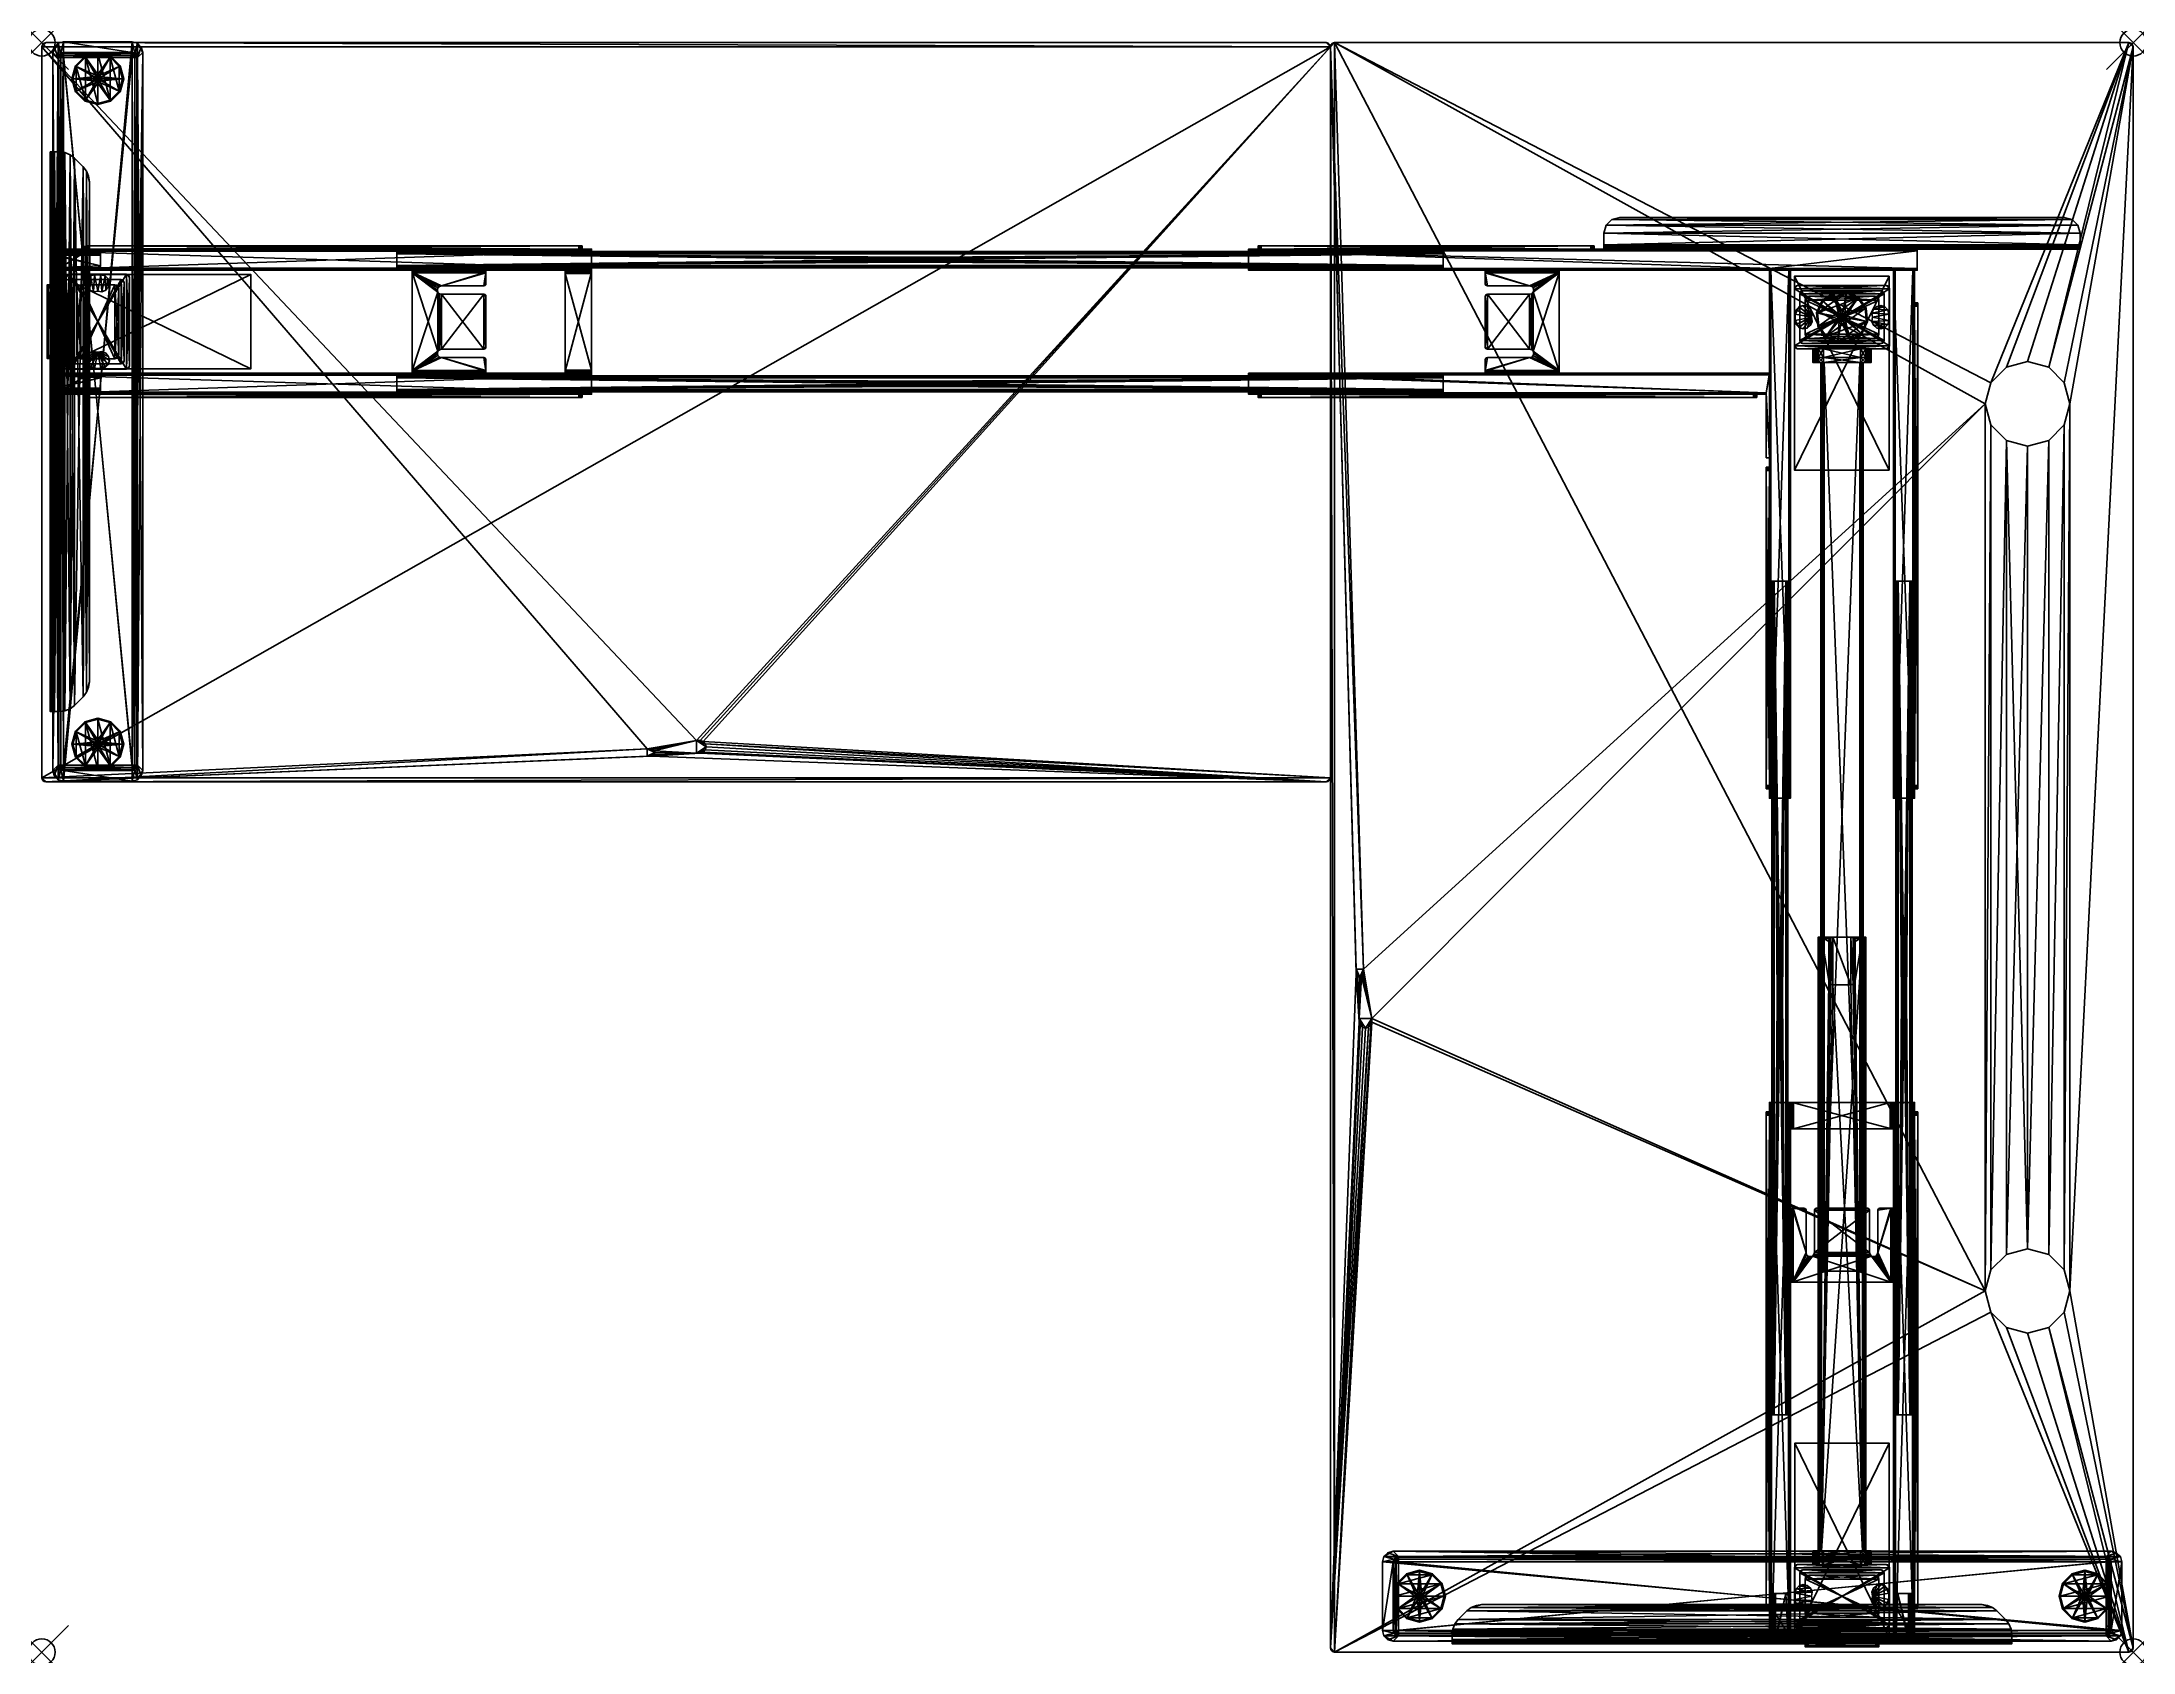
# Model space of a CAD drawing. Extents: x 0 to 78, y -60 to 0.
import ezdxf

# ---------------------------------------------------------------- set-up
doc = ezdxf.new("R2010")
doc.units = 0
doc.header["$LTSCALE"] = 2
doc.header["$PDMODE"] = 35
for name, color, linetype in [('AFUTL-3-CNPT', 4, 'Continuous'), ('AFUTL-3-EDLM', 16, 'Continuous'), ('AFUTL-3-FTPT', 4, 'Continuous'), ('AFUTL-3-GDPT', 4, 'Continuous'), ('AFUTL-3-LGPT', 4, 'Continuous'), ('AFUTL-3-MSBK', 19, 'Continuous'), ('AFUTL-3-MSWT', 7, 'Continuous'), ('AFUTL-3-SUPT', 4, 'Continuous'), ('AFUTL-3-TPLM', 15, 'Continuous'), ('AFUTL-3-TPLM2', 15, 'Continuous'), ('AFUTL-P', 2, 'Continuous')]:
    doc.layers.add(name, color=color, linetype=linetype)

msp = doc.modelspace()

# ---------------------------------------------------------------- linework, layer by layer
at = {"layer": 'AFUTL-P'}
for p in [(0, 0), (77.953, 0), (0, -60), (77.953, -60)]:
    msp.add_point(p, dxfattribs=at)

# ---------------------------------------------------------------- meshes
at = {"layer": 'AFUTL-3-CNPT'}
mesh = msp.add_polyface(dxfattribs=at)
corners = [(66.016, -11.732, 12.909), (66.016, -11.929, 12.909), (66.016, -11.732, 16.256), (66.016, -11.929, 16.256), (66.41, -11.929, 12.516), (66.41, -11.732, 12.516), (67.788, -11.929, 12.516), (67.788, -11.732, 12.516), (67.788, -11.929, 16.65), (67.788, -11.732, 16.65), (66.41, -11.929, 16.65), (66.41, -11.732, 16.65), (68.182, -11.929, 12.909), (68.182, -11.732, 12.909), (68.182, -11.929, 16.256), (68.182, -11.732, 16.256), (67.985, -11.732, 12.569), (68.129, -11.732, 12.713), (66.213, -11.732, 12.569), (66.069, -11.732, 12.713), (66.213, -11.732, 16.597), (66.069, -11.732, 16.453), (67.985, -11.732, 16.597), (68.129, -11.732, 16.453), (67.827, -45.803, 13.221), (67.886, -45.803, 13.323), (67.768, -45.803, 13.205), (67.768, -45.803, 15.961), (66.43, -45.803, 15.961), (67.87, -45.803, 13.264), (67.886, -45.803, 15.843), (67.827, -45.803, 15.945), (67.87, -45.803, 15.902), (66.371, -45.803, 15.945), (66.311, -45.803, 15.843), (66.311, -45.803, 13.323), (66.43, -45.803, 13.205), (66.371, -45.803, 13.221), (66.327, -45.803, 13.264), (66.327, -45.803, 15.902), (67.768, -11.929, 13.205), (67.827, -11.929, 13.221), (67.87, -11.929, 13.264), (67.886, -11.929, 13.323), (67.886, -11.929, 15.843), (67.87, -11.929, 15.902), (67.827, -11.929, 15.945), (67.768, -11.929, 15.961), (66.43, -11.929, 15.961), (66.371, -11.929, 15.945), (66.327, -11.929, 15.902), (66.311, -11.929, 15.843), (66.311, -11.929, 13.323), (66.327, -11.929, 13.264), (66.371, -11.929, 13.221), (66.43, -11.929, 13.205), (66.069, -11.929, 16.453), (66.213, -11.929, 16.597), (66.069, -11.929, 12.713), (66.213, -11.929, 12.569), (67.985, -11.929, 12.569), (68.129, -11.929, 12.713), (68.129, -11.929, 16.453), (67.985, -11.929, 16.597)]
mesh.append_faces([[corners[k] for k in face] for face in [(2, 1, 3, 3), (6, 5, 7, 7), (10, 9, 11, 11), (14, 13, 15, 15), (16, 13, 17, 17), (20, 2, 21, 21), (15, 22, 23, 23), (31, 30, 32, 32), (37, 35, 38, 38), (24, 40, 41, 41), (29, 41, 42, 42), (25, 42, 43, 43), (43, 30, 25, 25), (32, 44, 45, 45), (31, 45, 46, 46), (27, 46, 47, 47), (47, 28, 27, 27), (33, 48, 49, 49), (39, 49, 50, 50), (34, 50, 51, 51), (51, 35, 34, 34), (38, 52, 53, 53), (37, 53, 54, 54), (36, 54, 55, 55), (55, 26, 36, 36), (58, 0, 19, 19), (59, 19, 18, 18), (4, 18, 5, 5), (60, 7, 16, 16), (61, 16, 17, 17), (12, 17, 13, 13), (62, 15, 23, 23), (63, 23, 22, 22), (8, 22, 9, 9), (57, 11, 20, 20), (56, 20, 21, 21), (3, 21, 2, 2)]], dxfattribs={"vtx0": -1})
mesh.append_faces([[corners[k] for k in face] for face in [(5, 9, 7, 7), (7, 13, 16, 16), (18, 0, 5, 5), (11, 2, 20, 20), (13, 9, 15, 15), (24, 25, 26, 26), (27, 30, 31, 31), (33, 34, 28, 28), (36, 35, 37, 37), (1, 51, 3, 3), (3, 50, 56, 56), (56, 50, 57, 57), (57, 49, 10, 10), (58, 53, 1, 1), (53, 59, 54, 54), (54, 4, 55, 55), (55, 6, 40, 40), (40, 6, 41, 41), (41, 60, 42, 42), (14, 44, 12, 12), (44, 14, 45, 45), (45, 63, 46, 46), (46, 8, 47, 47)]], dxfattribs={"vtx0": -1, "vtx1": -1})
mesh.append_faces([[corners[k] for k in face] for face in [(7, 9, 13, 13), (5, 0, 11, 11), (26, 25, 27, 27), (28, 35, 36, 36)]], dxfattribs={"vtx0": -1, "vtx1": -1, "vtx3": -1})
mesh.append_faces([[corners[k] for k in face] for face in [(5, 11, 9, 9), (15, 9, 22, 22), (26, 27, 28, 28), (28, 34, 35, 35), (3, 51, 50, 50), (57, 50, 49, 49), (10, 49, 48, 48), (10, 48, 47, 47), (1, 53, 52, 52), (1, 52, 51, 51), (54, 59, 4, 4), (55, 4, 6, 6), (41, 6, 60, 60), (42, 60, 61, 61), (42, 61, 12, 12), (12, 44, 43, 43), (12, 43, 42, 42), (45, 14, 62, 62), (45, 62, 63, 63), (46, 63, 8, 8), (47, 8, 10, 10)]], dxfattribs={"vtx0": -1, "vtx3": -1})
mesh.append_faces([[corners[k] for k in face] for face in [(0, 1, 2, 2), (4, 5, 6, 6), (8, 9, 10, 10), (12, 13, 14, 14), (26, 40, 24, 24), (24, 41, 29, 29), (29, 42, 25, 25), (44, 30, 43, 43), (30, 44, 32, 32), (32, 45, 31, 31), (31, 46, 27, 27), (48, 28, 47, 47), (28, 48, 33, 33), (33, 49, 39, 39), (39, 50, 34, 34), (52, 35, 51, 51), (35, 52, 38, 38), (38, 53, 37, 37), (37, 54, 36, 36), (40, 26, 55, 55), (1, 0, 58, 58), (58, 19, 59, 59), (59, 18, 4, 4), (6, 7, 60, 60), (60, 16, 61, 61), (61, 17, 12, 12), (14, 15, 62, 62), (62, 23, 63, 63), (63, 22, 8, 8), (10, 11, 57, 57), (57, 20, 56, 56), (56, 21, 3, 3)]], dxfattribs={"vtx1": -1})
mesh.append_faces([[corners[k] for k in face] for face in [(0, 2, 11, 11), (25, 30, 27, 27), (36, 26, 28, 28), (58, 59, 53, 53)]], dxfattribs={"vtx1": -1, "vtx3": -1})
mesh.append_faces([[corners[k] for k in face] for face in [(18, 19, 0, 0), (24, 29, 25, 25), (33, 39, 34, 34)]], dxfattribs={"vtx3": -1})
mesh = msp.add_polyface(dxfattribs=at)
corners = [(66.229, -56.22, 13.165), (66.272, -56.22, 13.122), (66.213, -56.22, 13.224), (67.591, -33.504, 13.106), (67.867, -33.346, 13.106), (67.591, -34.961, 13.106), (67.867, -56.22, 13.106), (67.57, -35.039, 13.106), (67.512, -35.097, 13.106), (67.434, -35.118, 13.106), (66.764, -35.118, 13.106), (66.331, -56.22, 13.106), (66.685, -35.097, 13.106), (66.628, -35.039, 13.106), (66.607, -34.961, 13.106), (66.331, -33.346, 13.106), (66.607, -33.504, 13.106), (66.628, -33.425, 13.106), (66.685, -33.368, 13.106), (66.764, -33.346, 13.106), (67.57, -33.425, 13.106), (67.512, -33.368, 13.106), (67.434, -33.346, 13.106), (67.926, -33.346, 13.122), (67.985, -33.346, 13.224), (67.985, -33.346, 15.941), (67.867, -56.22, 16.059), (67.867, -33.346, 16.059), (66.331, -56.22, 16.059), (66.331, -33.346, 16.059), (67.926, -33.346, 16.043), (67.434, -33.346, 12.949), (66.764, -33.346, 12.949), (66.213, -33.346, 15.941), (66.272, -33.346, 16.043), (66.229, -33.346, 16), (66.213, -33.346, 13.224), (66.272, -33.346, 13.122), (66.229, -33.346, 13.165), (67.969, -33.346, 16), (67.969, -33.346, 13.165), (67.985, -56.22, 13.224), (67.985, -56.22, 15.941), (67.926, -56.22, 13.122), (67.969, -56.22, 13.165), (67.969, -56.22, 16), (67.926, -56.22, 16.043), (66.213, -56.22, 15.941), (66.272, -56.22, 16.043), (66.229, -56.22, 16), (67.591, -34.961, 12.949), (67.591, -33.504, 12.949), (67.434, -35.118, 12.949), (66.764, -35.118, 12.949), (66.607, -34.961, 12.949), (66.607, -33.504, 12.949), (66.685, -33.368, 12.949), (66.685, -35.097, 12.949), (66.628, -33.425, 12.949), (66.628, -35.039, 12.949), (67.512, -35.097, 12.949), (67.512, -33.368, 12.949), (67.57, -35.039, 12.949), (67.57, -33.425, 12.949)]
mesh.append_faces([[corners[k] for k in face] for face in [(18, 15, 19, 19), (4, 21, 22, 22), (28, 27, 29, 29), (34, 33, 35, 35), (41, 43, 44, 44), (47, 48, 49, 49), (37, 11, 1, 1), (38, 1, 0, 0), (36, 0, 2, 2), (2, 33, 36, 36), (35, 47, 49, 49), (34, 49, 48, 48), (29, 48, 28, 28), (30, 26, 46, 46), (39, 46, 45, 45), (25, 45, 42, 42), (42, 24, 25, 25), (40, 41, 44, 44), (23, 44, 43, 43), (4, 43, 6, 6), (5, 51, 3, 3), (52, 10, 53, 53), (54, 16, 55, 55), (55, 59, 54, 54), (50, 63, 51, 51), (20, 51, 63, 63), (21, 63, 61, 61), (22, 61, 31, 31), (18, 32, 56, 56), (17, 56, 58, 58), (16, 58, 55, 55), (13, 54, 59, 59), (12, 59, 57, 57), (10, 57, 53, 53), (8, 52, 60, 60), (7, 60, 62, 62), (5, 62, 50, 50)]], dxfattribs={"vtx0": -1})
mesh.append_faces([[corners[k] for k in face] for face in [(3, 4, 5, 5), (5, 6, 7, 7), (7, 6, 8, 8), (8, 6, 9, 9), (9, 6, 10, 10), (10, 11, 12, 12), (12, 11, 13, 13), (13, 11, 14, 14), (14, 15, 16, 16), (16, 15, 17, 17), (17, 15, 18, 18), (24, 22, 25, 25), (27, 19, 29, 29), (29, 33, 34, 34), (33, 19, 36, 36), (28, 6, 26, 26), (2, 28, 47, 47), (31, 52, 32, 32), (32, 53, 56, 56), (56, 57, 58, 58), (58, 59, 55, 55), (52, 31, 60, 60), (60, 61, 62, 62), (62, 63, 50, 50)]], dxfattribs={"vtx0": -1, "vtx1": -1})
mesh.append_faces([[corners[k] for k in face] for face in [(25, 22, 27, 27), (22, 19, 27, 27), (29, 19, 33, 33), (2, 11, 28, 28), (26, 6, 41, 41)]], dxfattribs={"vtx0": -1, "vtx1": -1, "vtx3": -1})
mesh.append_faces([[corners[k] for k in face] for face in [(5, 4, 6, 6), (10, 6, 11, 11), (14, 11, 15, 15), (4, 20, 21, 21), (24, 4, 22, 22), (25, 27, 30, 30), (22, 32, 19, 19), (36, 19, 15, 15), (36, 15, 37, 37), (2, 1, 11, 11), (28, 11, 6, 6), (26, 41, 42, 42), (42, 46, 26, 26), (47, 28, 48, 48), (32, 52, 53, 53), (56, 53, 57, 57), (58, 57, 59, 59), (60, 31, 61, 61), (62, 61, 63, 63)]], dxfattribs={"vtx0": -1, "vtx3": -1})
mesh.append_faces([[corners[k] for k in face] for face in [(0, 1, 2, 2), (26, 27, 28, 28), (31, 32, 22, 22), (45, 46, 42, 42), (15, 11, 37, 37), (37, 1, 38, 38), (38, 0, 36, 36), (47, 33, 2, 2), (33, 47, 35, 35), (35, 49, 34, 34), (34, 48, 29, 29), (27, 26, 30, 30), (30, 46, 39, 39), (39, 45, 25, 25), (41, 24, 42, 42), (24, 41, 40, 40), (40, 44, 23, 23), (23, 43, 4, 4), (50, 51, 5, 5), (9, 10, 52, 52), (14, 16, 54, 54), (3, 51, 20, 20), (20, 63, 21, 21), (21, 61, 22, 22), (19, 32, 18, 18), (18, 56, 17, 17), (17, 58, 16, 16), (14, 54, 13, 13), (13, 59, 12, 12), (12, 57, 10, 10), (9, 52, 8, 8), (8, 60, 7, 7), (7, 62, 5, 5)]], dxfattribs={"vtx1": -1})
mesh.append_faces([[corners[k] for k in face] for face in [(3, 20, 4, 4), (23, 4, 24, 24), (6, 43, 41, 41)]], dxfattribs={"vtx1": -1, "vtx3": -1})
mesh.append_faces([[corners[k] for k in face] for face in [(37, 38, 36, 36), (30, 39, 25, 25), (24, 40, 23, 23)]], dxfattribs={"vtx3": -1})
mesh = msp.add_polyface(dxfattribs=at)
corners = [(68.182, -56.417, 12.909), (68.182, -56.22, 12.909), (68.182, -56.417, 16.256), (68.182, -56.22, 16.256), (67.788, -56.22, 12.516), (67.788, -56.417, 12.516), (66.41, -56.22, 12.516), (66.41, -56.417, 12.516), (66.41, -56.22, 16.65), (66.41, -56.417, 16.65), (67.788, -56.22, 16.65), (67.788, -56.417, 16.65), (66.016, -56.22, 12.909), (66.016, -56.417, 12.909), (66.016, -56.22, 16.256), (66.016, -56.417, 16.256), (66.213, -56.417, 12.569), (66.069, -56.417, 12.713), (67.985, -56.417, 12.569), (68.129, -56.417, 12.713), (67.985, -56.417, 16.597), (68.129, -56.417, 16.453), (66.213, -56.417, 16.597), (66.069, -56.417, 16.453), (67.985, -56.22, 16.597), (68.129, -56.22, 16.453), (68.129, -56.22, 12.713), (67.985, -56.22, 12.569), (66.213, -56.22, 12.569), (66.069, -56.22, 12.713), (66.069, -56.22, 16.453), (66.213, -56.22, 16.597)]
mesh.append_faces([[corners[k] for k in face] for face in [(2, 1, 3, 3), (6, 5, 7, 7), (10, 9, 11, 11), (14, 13, 15, 15), (16, 13, 17, 17), (20, 2, 21, 21), (15, 22, 23, 23), (3, 24, 25, 25), (12, 28, 29, 29), (26, 0, 19, 19), (27, 19, 18, 18), (4, 18, 5, 5), (28, 7, 16, 16), (29, 16, 17, 17), (12, 17, 13, 13), (30, 15, 23, 23), (31, 23, 22, 22), (8, 22, 9, 9), (24, 11, 20, 20), (25, 20, 21, 21), (3, 21, 2, 2)]], dxfattribs={"vtx0": -1})
mesh.append_faces([[corners[k] for k in face] for face in [(5, 9, 7, 7), (7, 13, 16, 16), (18, 0, 5, 5), (11, 2, 20, 20), (13, 9, 15, 15), (1, 10, 3, 3), (10, 6, 8, 8)]], dxfattribs={"vtx0": -1, "vtx1": -1})
mesh.append_faces([[corners[k] for k in face] for face in [(7, 9, 13, 13), (5, 0, 11, 11), (1, 4, 10, 10), (8, 6, 12, 12)]], dxfattribs={"vtx0": -1, "vtx1": -1, "vtx3": -1})
mesh.append_faces([[corners[k] for k in face] for face in [(5, 11, 9, 9), (15, 9, 22, 22), (3, 10, 24, 24), (1, 27, 4, 4), (10, 4, 6, 6), (8, 12, 14, 14), (14, 31, 8, 8)]], dxfattribs={"vtx0": -1, "vtx3": -1})
mesh.append_faces([[corners[k] for k in face] for face in [(0, 1, 2, 2), (4, 5, 6, 6), (8, 9, 10, 10), (12, 13, 14, 14), (26, 27, 1, 1), (30, 31, 14, 14), (1, 0, 26, 26), (26, 19, 27, 27), (27, 18, 4, 4), (6, 7, 28, 28), (28, 16, 29, 29), (29, 17, 12, 12), (14, 15, 30, 30), (30, 23, 31, 31), (31, 22, 8, 8), (10, 11, 24, 24), (24, 20, 25, 25), (25, 21, 3, 3)]], dxfattribs={"vtx1": -1})
mesh.append_faces([[corners[k] for k in face] for face in [(0, 2, 11, 11), (6, 28, 12, 12)]], dxfattribs={"vtx1": -1, "vtx3": -1})
mesh.append_faces([[corners[k] for k in face] for face in [(18, 19, 0, 0)]], dxfattribs={"vtx3": -1})
at = {"layer": 'AFUTL-3-EDLM'}
mesh = msp.add_polyface(dxfattribs=at)
corners = [(0.157, 0, 28.805), (0.157, 0, 27.815), (0.079, -0.021, 28.805), (0.079, -0.021, 27.815), (0.021, -0.079, 28.805), (0.021, -0.079, 27.815), (0, -27.402, 28.805), (0, -27.402, 27.815), (0.021, -27.48, 28.805), (0.021, -27.48, 27.815), (0.079, -27.538, 28.805), (0.079, -27.538, 27.815), (0.157, -27.559, 27.815), (47.874, -27.559, 27.815), (0.157, -27.559, 28.805), (47.874, -27.559, 28.805), (0, -0.157, 27.815), (0, -0.157, 28.805), (47.953, -27.538, 28.805), (47.953, -27.538, 27.815), (48.01, -27.48, 28.805), (48.01, -27.48, 27.815), (48.032, -27.402, 28.805), (48.032, -27.402, 27.815), (48.032, -0.157, 28.805), (48.032, -59.843, 27.815), (48.032, -0.157, 27.815), (48.032, -59.843, 28.805), (48.11, -0.021, 28.805), (48.189, 0, 27.815), (48.189, 0, 28.805), (48.11, -0.021, 27.815), (48.053, -0.079, 28.805), (48.053, -0.079, 27.815), (77.795, 0, 28.805), (77.795, 0, 27.815), (77.932, -0.079, 28.805), (77.953, -0.157, 27.815), (77.953, -0.157, 28.805), (77.932, -0.079, 27.815), (77.874, -0.021, 28.805), (77.874, -0.021, 27.815), (48.053, -59.921, 28.805), (48.053, -59.921, 27.815), (48.11, -59.979, 28.805), (48.11, -59.979, 27.815), (48.189, -60, 28.805), (48.189, -60, 27.815), (77.795, -60, 27.815), (77.795, -60, 28.805), (77.874, -59.979, 28.805), (77.874, -59.979, 27.815), (77.932, -59.921, 28.805), (77.932, -59.921, 27.815), (77.953, -59.843, 28.805), (77.953, -59.843, 27.815), (48.01, -0.079, 28.805), (48.01, -0.079, 27.815), (47.953, -0.021, 28.805), (47.953, -0.021, 27.815), (47.874, 0, 28.805), (47.874, 0, 27.815)]
mesh.append_faces([[corners[k] for k in face] for face in [(2, 1, 3, 3), (4, 3, 5, 5), (8, 7, 9, 9), (10, 9, 11, 11), (14, 13, 15, 15), (14, 11, 12, 12), (17, 7, 6, 6), (17, 5, 16, 16), (18, 13, 19, 19), (20, 19, 21, 21), (22, 21, 23, 23), (24, 25, 26, 26), (28, 29, 30, 30), (32, 31, 28, 28), (24, 33, 32, 32), (34, 29, 35, 35), (36, 37, 38, 38), (40, 39, 36, 36), (34, 41, 40, 40), (42, 25, 27, 27), (44, 43, 42, 42), (46, 45, 44, 44), (46, 48, 47, 47), (50, 48, 49, 49), (52, 51, 50, 50), (54, 53, 52, 52), (54, 37, 55, 55), (22, 26, 24, 24), (56, 26, 57, 57), (58, 57, 59, 59), (60, 59, 61, 61), (60, 1, 0, 0)]], dxfattribs={"vtx0": -1})
mesh.append_faces([[corners[k] for k in face] for face in [(0, 1, 2, 2), (2, 3, 4, 4), (6, 7, 8, 8), (8, 9, 10, 10), (12, 13, 14, 14), (10, 11, 14, 14), (16, 7, 17, 17), (4, 5, 17, 17), (15, 13, 18, 18), (18, 19, 20, 20), (20, 21, 22, 22), (27, 25, 24, 24), (31, 29, 28, 28), (33, 31, 32, 32), (26, 33, 24, 24), (30, 29, 34, 34), (39, 37, 36, 36), (41, 39, 40, 40), (35, 41, 34, 34), (43, 25, 42, 42), (45, 43, 44, 44), (47, 45, 46, 46), (49, 48, 46, 46), (51, 48, 50, 50), (53, 51, 52, 52), (55, 53, 54, 54), (38, 37, 54, 54), (23, 26, 22, 22), (24, 26, 56, 56), (56, 57, 58, 58), (58, 59, 60, 60), (61, 1, 60, 60)]], dxfattribs={"vtx1": -1})
at = {"layer": 'AFUTL-3-FTPT'}
mesh = msp.add_polyface(dxfattribs=at)
corners = [(0.807, 0.03, 1.079), (0.807, -27.53, 1.079), (3.366, 0.03, 1.079), (3.366, -27.53, 1.079), (3.563, -0.023, 1.079), (3.76, -0.364, 1.079), (3.707, -0.167, 1.079), (0.61, -0.023, 1.079), (0.413, -27.136, 1.079), (0.61, -27.477, 1.079), (0.466, -0.167, 1.079), (0.413, -0.364, 1.079), (0.466, -27.333, 1.079), (3.563, -27.477, 1.079), (3.76, -27.136, 1.079), (3.707, -27.333, 1.079), (0.807, -27.53, 0.961), (0.61, -27.477, 0.961), (0.466, -27.333, 0.961), (0.413, -27.136, 0.961), (3.366, -27.53, 0.961), (3.563, -27.477, 0.961), (3.707, -27.333, 0.961), (3.76, -27.136, 0.961), (3.76, -0.364, 0.961), (3.707, -0.167, 0.961), (3.563, -0.023, 0.961), (3.366, 0.03, 0.961), (0.807, 0.03, 0.961), (0.413, -0.364, 0.961), (0.466, -0.167, 0.961), (0.61, -0.023, 0.961), (0.807, -27.136, 0.488), (0.807, -27.136, 0.961), (0.709, -27.109, 0.488), (0.709, -27.109, 0.961), (0.637, -27.037, 0.488), (0.637, -27.037, 0.961), (0.61, -26.939, 0.488), (0.61, -26.939, 0.961), (0.61, -0.561, 0.488), (0.61, -0.561, 0.961), (0.637, -0.463, 0.488), (0.637, -0.463, 0.961), (0.709, -0.391, 0.488), (0.709, -0.391, 0.961), (0.807, -0.364, 0.488), (0.807, -0.364, 0.961), (3.366, -0.364, 0.488), (3.366, -0.364, 0.961), (3.465, -0.391, 0.488), (3.465, -0.391, 0.961), (3.537, -0.463, 0.488), (3.537, -0.463, 0.961), (3.563, -0.561, 0.488), (3.563, -0.561, 0.961), (3.563, -26.939, 0.488), (3.563, -26.939, 0.961), (3.537, -27.037, 0.488), (3.537, -27.037, 0.961), (3.465, -27.109, 0.488), (3.465, -27.109, 0.961), (3.366, -27.136, 0.488), (3.366, -27.136, 0.961), (0.807, -0.391, 0.39), (0.722, -0.413, 0.39), (0.659, -0.476, 0.39), (0.637, -0.561, 0.39), (0.722, -0.512, 0.318), (0.709, -0.561, 0.318), (0.807, -0.561, 0.291), (0.807, -0.463, 0.318), (0.758, -0.476, 0.318), (0.807, -27.109, 0.39), (0.722, -27.087, 0.39), (0.659, -27.024, 0.39), (0.637, -26.939, 0.39), (0.709, -26.939, 0.318), (0.722, -26.988, 0.318), (0.758, -27.024, 0.318), (0.807, -27.037, 0.318), (0.807, -26.939, 0.291), (3.366, -0.391, 0.39), (3.451, -0.413, 0.39), (3.514, -0.476, 0.39), (3.537, -0.561, 0.39), (3.465, -0.561, 0.318), (3.451, -0.512, 0.318), (3.415, -0.476, 0.318), (3.366, -0.463, 0.318), (3.366, -0.561, 0.291), (3.366, -27.109, 0.39), (3.451, -27.087, 0.39), (3.514, -27.024, 0.39), (3.537, -26.939, 0.39), (3.451, -26.988, 0.318), (3.465, -26.939, 0.318), (3.366, -26.939, 0.291), (3.366, -27.037, 0.318), (3.415, -27.024, 0.318)]
mesh.append_faces([[corners[k] for k in face] for face in [(69, 68, 70, 70), (71, 70, 72, 72), (72, 70, 68, 68), (80, 79, 81, 81), (77, 81, 78, 78), (78, 81, 79, 79), (89, 88, 90, 90), (86, 90, 87, 87), (87, 90, 88, 88), (96, 95, 97, 97), (98, 97, 99, 99), (99, 97, 95, 95)]])
mesh.append_faces([[corners[k] for k in face] for face in [(4, 5, 6, 6), (14, 13, 15, 15), (17, 1, 9, 9), (18, 9, 12, 12), (19, 12, 8, 8), (1, 20, 3, 3), (13, 20, 21, 21), (15, 21, 22, 22), (14, 22, 23, 23), (14, 24, 5, 5), (6, 24, 25, 25), (4, 25, 26, 26), (2, 26, 27, 27), (2, 28, 0, 0), (30, 11, 10, 10), (31, 10, 7, 7), (28, 7, 0, 0), (19, 11, 29, 29), (34, 33, 35, 35), (36, 35, 37, 37), (38, 37, 39, 39), (42, 41, 43, 43), (44, 43, 45, 45), (46, 45, 47, 47), (50, 49, 51, 51), (52, 51, 53, 53), (54, 53, 55, 55), (58, 57, 59, 59), (60, 59, 61, 61), (62, 61, 63, 63), (49, 46, 47, 47), (44, 64, 65, 65), (42, 65, 66, 66), (40, 66, 67, 67), (67, 68, 69, 69), (65, 71, 72, 72), (66, 72, 68, 68), (41, 38, 39, 39), (33, 62, 63, 63), (74, 32, 34, 34), (75, 34, 36, 36), (76, 36, 38, 38), (75, 77, 78, 78), (74, 78, 79, 79), (73, 79, 80, 80), (83, 48, 50, 50), (84, 50, 52, 52), (85, 52, 54, 54), (84, 86, 87, 87), (83, 87, 88, 88), (82, 88, 89, 89), (60, 91, 92, 92), (58, 92, 93, 93), (56, 93, 94, 94), (94, 95, 96, 96), (92, 98, 99, 99), (93, 99, 95, 95), (54, 57, 56, 56), (64, 48, 82, 82), (71, 82, 89, 89), (70, 89, 90, 90), (69, 81, 77, 77), (67, 77, 76, 76), (40, 76, 38, 38), (91, 32, 73, 73), (98, 73, 80, 80), (97, 80, 81, 81), (85, 56, 94, 94), (86, 94, 96, 96), (90, 96, 97, 97), (70, 97, 81, 81)]], dxfattribs={"vtx0": -1})
mesh.append_faces([[corners[k] for k in face] for face in [(0, 1, 2, 2), (2, 3, 4, 4), (7, 8, 0, 0), (5, 13, 14, 14), (39, 29, 41, 41), (28, 45, 31, 31), (27, 49, 28, 28), (49, 27, 51, 51), (51, 26, 53, 53), (53, 26, 55, 55), (55, 23, 57, 57), (20, 61, 21, 21), (16, 33, 20, 20), (33, 16, 35, 35), (35, 17, 37, 37), (37, 17, 39, 39)]], dxfattribs={"vtx0": -1, "vtx1": -1})
mesh.append_faces([[corners[k] for k in face] for face in [(4, 3, 5, 5), (0, 8, 9, 9)]], dxfattribs={"vtx0": -1, "vtx1": -1, "vtx3": -1})
mesh.append_faces([[corners[k] for k in face] for face in [(2, 1, 3, 3), (0, 9, 1, 1), (7, 11, 8, 8), (39, 19, 29, 29), (41, 29, 30, 30), (41, 30, 31, 31), (31, 45, 43, 43), (31, 43, 41, 41), (28, 49, 47, 47), (28, 47, 45, 45), (51, 27, 26, 26), (55, 26, 25, 25), (55, 25, 24, 24), (57, 23, 22, 22), (57, 22, 21, 21), (21, 61, 59, 59), (21, 59, 57, 57), (20, 33, 63, 63), (20, 63, 61, 61), (35, 16, 17, 17), (39, 17, 18, 18)]], dxfattribs={"vtx0": -1, "vtx3": -1})
mesh.append_faces([[corners[k] for k in face] for face in [(10, 11, 7, 7), (16, 1, 17, 17), (17, 9, 18, 18), (18, 12, 19, 19), (16, 20, 1, 1), (3, 20, 13, 13), (13, 21, 15, 15), (15, 22, 14, 14), (23, 24, 14, 14), (5, 24, 6, 6), (6, 25, 4, 4), (4, 26, 2, 2), (27, 28, 2, 2), (29, 11, 30, 30), (30, 10, 31, 31), (31, 7, 28, 28), (8, 11, 19, 19), (32, 33, 34, 34), (34, 35, 36, 36), (36, 37, 38, 38), (40, 41, 42, 42), (42, 43, 44, 44), (44, 45, 46, 46), (48, 49, 50, 50), (50, 51, 52, 52), (52, 53, 54, 54), (56, 57, 58, 58), (58, 59, 60, 60), (60, 61, 62, 62), (48, 46, 49, 49), (46, 64, 44, 44), (44, 65, 42, 42), (42, 66, 40, 40), (64, 71, 65, 65), (65, 72, 66, 66), (40, 38, 41, 41), (32, 62, 33, 33), (73, 32, 74, 74), (74, 34, 75, 75), (75, 36, 76, 76), (76, 77, 75, 75), (75, 78, 74, 74), (74, 79, 73, 73), (82, 48, 83, 83), (83, 50, 84, 84), (84, 52, 85, 85), (85, 86, 84, 84), (84, 87, 83, 83), (83, 88, 82, 82), (62, 91, 60, 60), (60, 92, 58, 58), (58, 93, 56, 56), (91, 98, 92, 92), (92, 99, 93, 93), (55, 57, 54, 54), (46, 48, 64, 64), (64, 82, 71, 71), (71, 89, 70, 70), (70, 81, 69, 69), (69, 77, 67, 67), (67, 76, 40, 40), (62, 32, 91, 91), (91, 73, 98, 98), (98, 80, 97, 97), (54, 56, 85, 85), (85, 94, 86, 86), (86, 96, 90, 90), (90, 97, 70, 70)]], dxfattribs={"vtx1": -1})
mesh.append_faces([[corners[k] for k in face] for face in [(3, 13, 5, 5), (18, 19, 39, 39), (24, 23, 55, 55)]], dxfattribs={"vtx1": -1, "vtx3": -1})
mesh.append_faces([[corners[k] for k in face] for face in [(8, 12, 9, 9), (67, 66, 68, 68), (94, 93, 95, 95)]], dxfattribs={"vtx3": -1})
mesh = msp.add_polyface(dxfattribs=at)
corners = [(3.366, -0.482, 0.961), (3.366, -27.018, 0.961), (0.807, -0.482, 0.961), (0.807, -27.018, 0.961), (0.807, -0.482, 0.488), (0.807, -27.018, 0.488), (3.366, -0.482, 0.488), (3.366, -27.018, 0.488)]
mesh.append_faces([[corners[k] for k in face] for face in [(2, 1, 3, 3), (4, 3, 5, 5), (6, 5, 7, 7), (1, 6, 7, 7), (1, 5, 3, 3), (6, 2, 4, 4)]], dxfattribs={"vtx0": -1})
mesh.append_faces([[corners[k] for k in face] for face in [(0, 1, 2, 2), (2, 3, 4, 4), (4, 5, 6, 6), (0, 6, 1, 1), (7, 5, 1, 1), (0, 2, 6, 6)]], dxfattribs={"vtx1": -1})
mesh = msp.add_polyface(dxfattribs=at)
corners = [(77.532, -56.634, 1.079), (49.973, -56.634, 1.079), (77.532, -59.193, 1.079), (49.973, -59.193, 1.079), (77.479, -59.39, 1.079), (77.138, -59.587, 1.079), (77.335, -59.534, 1.079), (77.479, -56.437, 1.079), (50.367, -56.24, 1.079), (50.026, -56.437, 1.079), (77.335, -56.293, 1.079), (77.138, -56.24, 1.079), (50.17, -56.293, 1.079), (50.026, -59.39, 1.079), (50.367, -59.587, 1.079), (50.17, -59.534, 1.079), (49.973, -56.634, 0.961), (50.026, -56.437, 0.961), (50.17, -56.293, 0.961), (50.367, -56.24, 0.961), (49.973, -59.193, 0.961), (50.026, -59.39, 0.961), (50.17, -59.534, 0.961), (50.367, -59.587, 0.961), (77.138, -59.587, 0.961), (77.335, -59.534, 0.961), (77.479, -59.39, 0.961), (77.532, -59.193, 0.961), (77.532, -56.634, 0.961), (77.138, -56.24, 0.961), (77.335, -56.293, 0.961), (77.479, -56.437, 0.961), (50.367, -56.634, 0.488), (50.367, -56.634, 0.961), (50.393, -56.535, 0.488), (50.393, -56.535, 0.961), (50.465, -56.463, 0.488), (50.465, -56.463, 0.961), (50.563, -56.437, 0.488), (50.563, -56.437, 0.961), (76.941, -56.437, 0.488), (76.941, -56.437, 0.961), (77.04, -56.463, 0.488), (77.04, -56.463, 0.961), (77.112, -56.535, 0.488), (77.112, -56.535, 0.961), (77.138, -56.634, 0.488), (77.138, -56.634, 0.961), (77.138, -59.193, 0.488), (77.138, -59.193, 0.961), (77.112, -59.291, 0.488), (77.112, -59.291, 0.961), (77.04, -59.363, 0.488), (77.04, -59.363, 0.961), (76.941, -59.39, 0.488), (76.941, -59.39, 0.961), (50.563, -59.39, 0.488), (50.563, -59.39, 0.961), (50.465, -59.363, 0.488), (50.465, -59.363, 0.961), (50.393, -59.291, 0.488), (50.393, -59.291, 0.961), (50.367, -59.193, 0.488), (50.367, -59.193, 0.961), (77.112, -56.634, 0.39), (77.089, -56.549, 0.39), (77.027, -56.486, 0.39), (76.941, -56.463, 0.39), (76.991, -56.549, 0.318), (76.941, -56.535, 0.318), (76.941, -56.634, 0.291), (77.04, -56.634, 0.318), (77.027, -56.585, 0.318), (50.393, -56.634, 0.39), (50.416, -56.549, 0.39), (50.478, -56.486, 0.39), (50.563, -56.463, 0.39), (50.563, -56.535, 0.318), (50.514, -56.549, 0.318), (50.478, -56.585, 0.318), (50.465, -56.634, 0.318), (50.563, -56.634, 0.291), (77.112, -59.193, 0.39), (77.089, -59.278, 0.39), (77.027, -59.341, 0.39), (76.941, -59.363, 0.39), (76.941, -59.291, 0.318), (76.991, -59.278, 0.318), (77.027, -59.242, 0.318), (77.04, -59.193, 0.318), (76.941, -59.193, 0.291), (50.393, -59.193, 0.39), (50.416, -59.278, 0.39), (50.478, -59.341, 0.39), (50.563, -59.363, 0.39), (50.514, -59.278, 0.318), (50.563, -59.291, 0.318), (50.563, -59.193, 0.291), (50.465, -59.193, 0.318), (50.478, -59.242, 0.318)]
mesh.append_faces([[corners[k] for k in face] for face in [(69, 68, 70, 70), (71, 70, 72, 72), (72, 70, 68, 68), (80, 79, 81, 81), (77, 81, 78, 78), (78, 81, 79, 79), (89, 88, 90, 90), (86, 90, 87, 87), (87, 90, 88, 88), (96, 95, 97, 97), (98, 97, 99, 99), (99, 97, 95, 95)]])
mesh.append_faces([[corners[k] for k in face] for face in [(4, 5, 6, 6), (14, 13, 15, 15), (17, 1, 9, 9), (18, 9, 12, 12), (19, 12, 8, 8), (1, 20, 3, 3), (13, 20, 21, 21), (15, 21, 22, 22), (14, 22, 23, 23), (14, 24, 5, 5), (6, 24, 25, 25), (4, 25, 26, 26), (2, 26, 27, 27), (2, 28, 0, 0), (30, 11, 10, 10), (31, 10, 7, 7), (28, 7, 0, 0), (19, 11, 29, 29), (34, 33, 35, 35), (36, 35, 37, 37), (38, 37, 39, 39), (42, 41, 43, 43), (44, 43, 45, 45), (46, 45, 47, 47), (50, 49, 51, 51), (52, 51, 53, 53), (54, 53, 55, 55), (58, 57, 59, 59), (60, 59, 61, 61), (62, 61, 63, 63), (49, 46, 47, 47), (44, 64, 65, 65), (42, 65, 66, 66), (40, 66, 67, 67), (67, 68, 69, 69), (65, 71, 72, 72), (66, 72, 68, 68), (41, 38, 39, 39), (33, 62, 63, 63), (74, 32, 34, 34), (75, 34, 36, 36), (76, 36, 38, 38), (75, 77, 78, 78), (74, 78, 79, 79), (73, 79, 80, 80), (83, 48, 50, 50), (84, 50, 52, 52), (85, 52, 54, 54), (84, 86, 87, 87), (83, 87, 88, 88), (82, 88, 89, 89), (60, 91, 92, 92), (58, 92, 93, 93), (56, 93, 94, 94), (94, 95, 96, 96), (92, 98, 99, 99), (93, 99, 95, 95), (54, 57, 56, 56), (64, 48, 82, 82), (71, 82, 89, 89), (70, 89, 90, 90), (69, 81, 77, 77), (67, 77, 76, 76), (40, 76, 38, 38), (91, 32, 73, 73), (98, 73, 80, 80), (97, 80, 81, 81), (85, 56, 94, 94), (86, 94, 96, 96), (90, 96, 97, 97), (70, 97, 81, 81)]], dxfattribs={"vtx0": -1})
mesh.append_faces([[corners[k] for k in face] for face in [(0, 1, 2, 2), (2, 3, 4, 4), (7, 8, 0, 0), (5, 13, 14, 14), (39, 29, 41, 41), (28, 45, 31, 31), (27, 49, 28, 28), (49, 27, 51, 51), (51, 26, 53, 53), (53, 26, 55, 55), (55, 23, 57, 57), (20, 61, 21, 21), (16, 33, 20, 20), (33, 16, 35, 35), (35, 17, 37, 37), (37, 17, 39, 39)]], dxfattribs={"vtx0": -1, "vtx1": -1})
mesh.append_faces([[corners[k] for k in face] for face in [(4, 3, 5, 5), (0, 8, 9, 9)]], dxfattribs={"vtx0": -1, "vtx1": -1, "vtx3": -1})
mesh.append_faces([[corners[k] for k in face] for face in [(2, 1, 3, 3), (0, 9, 1, 1), (7, 11, 8, 8), (39, 19, 29, 29), (41, 29, 30, 30), (41, 30, 31, 31), (31, 45, 43, 43), (31, 43, 41, 41), (28, 49, 47, 47), (28, 47, 45, 45), (51, 27, 26, 26), (55, 26, 25, 25), (55, 25, 24, 24), (57, 23, 22, 22), (57, 22, 21, 21), (21, 61, 59, 59), (21, 59, 57, 57), (20, 33, 63, 63), (20, 63, 61, 61), (35, 16, 17, 17), (39, 17, 18, 18)]], dxfattribs={"vtx0": -1, "vtx3": -1})
mesh.append_faces([[corners[k] for k in face] for face in [(10, 11, 7, 7), (16, 1, 17, 17), (17, 9, 18, 18), (18, 12, 19, 19), (16, 20, 1, 1), (3, 20, 13, 13), (13, 21, 15, 15), (15, 22, 14, 14), (23, 24, 14, 14), (5, 24, 6, 6), (6, 25, 4, 4), (4, 26, 2, 2), (27, 28, 2, 2), (29, 11, 30, 30), (30, 10, 31, 31), (31, 7, 28, 28), (8, 11, 19, 19), (32, 33, 34, 34), (34, 35, 36, 36), (36, 37, 38, 38), (40, 41, 42, 42), (42, 43, 44, 44), (44, 45, 46, 46), (48, 49, 50, 50), (50, 51, 52, 52), (52, 53, 54, 54), (56, 57, 58, 58), (58, 59, 60, 60), (60, 61, 62, 62), (48, 46, 49, 49), (46, 64, 44, 44), (44, 65, 42, 42), (42, 66, 40, 40), (64, 71, 65, 65), (65, 72, 66, 66), (40, 38, 41, 41), (32, 62, 33, 33), (73, 32, 74, 74), (74, 34, 75, 75), (75, 36, 76, 76), (76, 77, 75, 75), (75, 78, 74, 74), (74, 79, 73, 73), (82, 48, 83, 83), (83, 50, 84, 84), (84, 52, 85, 85), (85, 86, 84, 84), (84, 87, 83, 83), (83, 88, 82, 82), (62, 91, 60, 60), (60, 92, 58, 58), (58, 93, 56, 56), (91, 98, 92, 92), (92, 99, 93, 93), (55, 57, 54, 54), (46, 48, 64, 64), (64, 82, 71, 71), (71, 89, 70, 70), (70, 81, 69, 69), (69, 77, 67, 67), (67, 76, 40, 40), (62, 32, 91, 91), (91, 73, 98, 98), (98, 80, 97, 97), (54, 56, 85, 85), (85, 94, 86, 86), (86, 96, 90, 90), (90, 97, 70, 70)]], dxfattribs={"vtx1": -1})
mesh.append_faces([[corners[k] for k in face] for face in [(3, 13, 5, 5), (18, 19, 39, 39), (24, 23, 55, 55)]], dxfattribs={"vtx1": -1, "vtx3": -1})
mesh.append_faces([[corners[k] for k in face] for face in [(8, 12, 9, 9), (67, 66, 68, 68), (94, 93, 95, 95)]], dxfattribs={"vtx3": -1})
mesh = msp.add_polyface(dxfattribs=at)
corners = [(77.02, -59.193, 0.961), (50.485, -59.193, 0.961), (77.02, -56.634, 0.961), (50.485, -56.634, 0.961), (77.02, -56.634, 0.488), (50.485, -56.634, 0.488), (77.02, -59.193, 0.488), (50.485, -59.193, 0.488)]
mesh.append_faces([[corners[k] for k in face] for face in [(2, 1, 3, 3), (4, 3, 5, 5), (6, 5, 7, 7), (1, 6, 7, 7), (1, 5, 3, 3), (6, 2, 4, 4)]], dxfattribs={"vtx0": -1})
mesh.append_faces([[corners[k] for k in face] for face in [(0, 1, 2, 2), (2, 3, 4, 4), (4, 5, 6, 6), (0, 6, 1, 1), (7, 5, 1, 1), (0, 2, 6, 6)]], dxfattribs={"vtx1": -1})
at = {"layer": 'AFUTL-3-GDPT'}
mesh = msp.add_polyface(dxfattribs=at)
corners = [(1.122, -1.348, 0.252), (1.127, -1.348, 0.272), (1.251, -0.866, 0.252), (1.285, -0.886, 0.291), (1.268, -0.876, 0.286), (1.161, -1.348, 0.291), (1.142, -1.348, 0.286), (1.256, -0.869, 0.272), (1.251, -0.866, 0.039), (1.256, -0.869, 0.02), (1.122, -1.348, 0.039), (1.127, -1.348, 0.02), (1.161, -1.348), (1.142, -1.348, 0.005), (1.285, -0.886), (1.268, -0.876, 0.005), (1.624, -0.547), (1.624, -2.15), (1.285, -1.811), (2.087, -1.23, 0.882), (2.087, -1.191, 0.843), (2.028, -1.246, 0.882), (2.008, -1.212, 0.843), (1.984, -1.289, 0.882), (1.95, -1.27, 0.843), (1.969, -1.348, 0.882), (1.929, -1.348, 0.843), (2.087, -1.191, 0.291), (2.008, -1.212, 0.291), (1.95, -1.27, 0.291), (1.929, -1.348, 0.291), (1.624, -0.547, 0.291), (2.189, -1.289, 0.882), (2.205, -1.348, 0.882)]
mesh.append_faces([[corners[k] for k in face] for face in [(5, 4, 6, 6), (10, 9, 11, 11), (14, 13, 15, 15), (11, 15, 13, 13), (0, 8, 10, 10), (14, 18, 12, 12), (21, 20, 22, 22), (23, 22, 24, 24), (25, 24, 26, 26), (22, 27, 28, 28), (24, 28, 29, 29), (26, 29, 30, 30)]], dxfattribs={"vtx0": -1})
mesh.append_faces([[corners[k] for k in face] for face in [(16, 17, 14, 14), (27, 31, 28, 28), (28, 3, 29, 29), (29, 5, 30, 30)]], dxfattribs={"vtx0": -1, "vtx1": -1})
mesh.append_faces([[corners[k] for k in face] for face in [(29, 3, 5, 5), (32, 21, 23, 23), (33, 23, 25, 25)]], dxfattribs={"vtx0": -1, "vtx3": -1})
mesh.append_faces([[corners[k] for k in face] for face in [(0, 1, 2, 2), (3, 4, 5, 5), (1, 6, 7, 7), (8, 9, 10, 10), (12, 13, 14, 14), (9, 15, 11, 11), (2, 8, 0, 0), (19, 20, 21, 21), (21, 22, 23, 23), (23, 24, 25, 25), (20, 27, 22, 22), (22, 28, 24, 24), (24, 29, 26, 26)]], dxfattribs={"vtx1": -1})
mesh = msp.add_polyface(dxfattribs=at)
corners = [(1.251, -0.866, 0.252), (1.127, -1.348, 0.272), (1.256, -0.869, 0.272), (1.604, -0.513, 0.252), (1.607, -0.518, 0.272), (2.087, -0.384, 0.252), (2.087, -0.389, 0.272), (2.087, -0.423, 0.291), (2.087, -0.404, 0.286), (1.624, -0.547, 0.291), (1.614, -0.53, 0.286), (1.285, -0.886, 0.291), (1.268, -0.876, 0.286), (1.142, -1.348, 0.286), (2.087, -0.384, 0.039), (2.087, -0.389, 0.02), (1.604, -0.513, 0.039), (1.607, -0.518, 0.02), (1.251, -0.866, 0.039), (1.256, -0.869, 0.02), (1.624, -0.547), (1.614, -0.53, 0.005), (2.087, -0.423), (2.087, -0.404, 0.005), (1.285, -0.886), (1.268, -0.876, 0.005), (2.087, -2.274), (2.087, -1.191, 0.291), (2.008, -1.212, 0.291)]
mesh.append_faces([[corners[k] for k in face] for face in [(0, 1, 2, 2), (3, 2, 4, 4), (5, 4, 6, 6), (9, 8, 10, 10), (11, 10, 12, 12), (2, 13, 12, 12), (4, 12, 10, 10), (6, 10, 8, 8), (16, 15, 17, 17), (18, 17, 19, 19), (22, 21, 23, 23), (20, 25, 21, 21), (17, 23, 21, 21), (19, 21, 25, 25), (3, 14, 16, 16), (0, 16, 18, 18)]], dxfattribs={"vtx0": -1})
mesh.append_faces([[corners[k] for k in face] for face in [(22, 26, 20, 20)]], dxfattribs={"vtx0": -1, "vtx1": -1})
mesh.append_faces([[corners[k] for k in face] for face in [(27, 7, 9, 9), (28, 9, 11, 11)]], dxfattribs={"vtx0": -1, "vtx3": -1})
mesh.append_faces([[corners[k] for k in face] for face in [(0, 2, 3, 3), (3, 4, 5, 5), (7, 8, 9, 9), (9, 10, 11, 11), (2, 12, 4, 4), (4, 10, 6, 6), (14, 15, 16, 16), (16, 17, 18, 18), (20, 21, 22, 22), (24, 25, 20, 20), (15, 23, 17, 17), (17, 21, 19, 19), (5, 14, 3, 3), (3, 16, 0, 0)]], dxfattribs={"vtx1": -1})
mesh = msp.add_polyface(dxfattribs=at)
corners = [(2.087, -2.313, 0.252), (2.087, -2.308, 0.272), (1.604, -2.184, 0.252), (1.624, -2.15, 0.291), (1.614, -2.167, 0.286), (2.087, -2.274, 0.291), (2.087, -2.293, 0.286), (1.607, -2.179, 0.272), (1.604, -2.184, 0.039), (1.607, -2.179, 0.02), (2.087, -2.313, 0.039), (2.087, -2.308, 0.02), (2.087, -2.274), (2.087, -2.293, 0.005), (1.624, -2.15), (1.614, -2.167, 0.005), (1.624, -0.547), (1.969, -1.348, 0.882), (1.929, -1.348, 0.843), (1.984, -1.407, 0.882), (1.95, -1.427, 0.843), (2.028, -1.451, 0.882), (2.008, -1.485, 0.843), (2.087, -1.467, 0.882), (2.087, -1.506, 0.843), (1.929, -1.348, 0.291), (1.95, -1.427, 0.291), (2.008, -1.485, 0.291), (2.087, -1.506, 0.291), (1.161, -1.348, 0.291), (1.285, -1.811, 0.291), (2.205, -1.348, 0.882), (2.189, -1.407, 0.882), (2.146, -1.451, 0.882)]
mesh.append_faces([[corners[k] for k in face] for face in [(5, 4, 6, 6), (7, 6, 4, 4), (10, 9, 11, 11), (14, 13, 15, 15), (11, 15, 13, 13), (0, 8, 10, 10), (19, 18, 20, 20), (21, 20, 22, 22), (23, 22, 24, 24), (20, 25, 26, 26), (22, 26, 27, 27), (24, 27, 28, 28), (33, 21, 23, 23)]], dxfattribs={"vtx0": -1})
mesh.append_faces([[corners[k] for k in face] for face in [(25, 29, 26, 26), (26, 30, 27, 27), (27, 3, 28, 28)]], dxfattribs={"vtx0": -1, "vtx1": -1})
mesh.append_faces([[corners[k] for k in face] for face in [(16, 12, 14, 14), (31, 17, 19, 19), (32, 19, 21, 21)]], dxfattribs={"vtx0": -1, "vtx3": -1})
mesh.append_faces([[corners[k] for k in face] for face in [(0, 1, 2, 2), (3, 4, 5, 5), (1, 6, 7, 7), (8, 9, 10, 10), (12, 13, 14, 14), (9, 15, 11, 11), (2, 8, 0, 0), (17, 18, 19, 19), (19, 20, 21, 21), (21, 22, 23, 23), (18, 25, 20, 20), (20, 26, 22, 22), (22, 27, 24, 24)]], dxfattribs={"vtx1": -1})
mesh.append_faces([[corners[k] for k in face] for face in [(3, 5, 28, 28)]], dxfattribs={"vtx1": -1, "vtx3": -1})
mesh = msp.add_polyface(dxfattribs=at)
corners = [(2.087, -0.384, 0.252), (2.087, -0.389, 0.272), (2.569, -0.513, 0.252), (2.549, -0.547, 0.291), (2.559, -0.53, 0.286), (2.087, -0.423, 0.291), (2.087, -0.404, 0.286), (2.566, -0.518, 0.272), (2.569, -0.513, 0.039), (2.566, -0.518, 0.02), (2.087, -0.384, 0.039), (2.087, -0.389, 0.02), (2.087, -0.423), (2.087, -0.404, 0.005), (2.549, -0.547), (2.559, -0.53, 0.005), (2.549, -2.15), (2.146, -1.246, 0.882), (2.165, -1.212, 0.843), (2.087, -1.23, 0.882), (2.087, -1.191, 0.843), (2.205, -1.348, 0.882), (2.244, -1.348, 0.843), (2.189, -1.289, 0.882), (2.223, -1.27, 0.843), (2.165, -1.212, 0.291), (2.087, -1.191, 0.291), (2.244, -1.348, 0.291), (2.223, -1.27, 0.291), (3.012, -1.348, 0.291), (2.888, -0.886, 0.291), (2.028, -1.246, 0.882), (1.984, -1.289, 0.882)]
mesh.append_faces([[corners[k] for k in face] for face in [(5, 4, 6, 6), (10, 9, 11, 11), (14, 13, 15, 15), (11, 15, 13, 13), (0, 8, 10, 10), (19, 18, 20, 20), (23, 22, 24, 24), (17, 24, 18, 18), (20, 25, 26, 26), (24, 27, 28, 28), (18, 28, 25, 25)]], dxfattribs={"vtx0": -1})
mesh.append_faces([[corners[k] for k in face] for face in [(14, 16, 12, 12), (27, 29, 28, 28), (28, 30, 25, 25), (25, 3, 26, 26), (17, 31, 23, 23), (23, 32, 21, 21)]], dxfattribs={"vtx0": -1, "vtx1": -1})
mesh.append_faces([[corners[k] for k in face] for face in [(26, 3, 5, 5)]], dxfattribs={"vtx0": -1, "vtx3": -1})
mesh.append_faces([[corners[k] for k in face] for face in [(0, 1, 2, 2), (3, 4, 5, 5), (1, 6, 7, 7), (8, 9, 10, 10), (12, 13, 14, 14), (9, 15, 11, 11), (2, 8, 0, 0), (17, 18, 19, 19), (21, 22, 23, 23), (23, 24, 17, 17), (18, 25, 20, 20), (22, 27, 24, 24), (24, 28, 18, 18), (19, 31, 17, 17)]], dxfattribs={"vtx1": -1})
mesh = msp.add_polyface(dxfattribs=at)
corners = [(3.051, -1.348, 0.252), (3.046, -1.348, 0.272), (2.922, -1.831, 0.252), (2.888, -1.811, 0.291), (2.905, -1.821, 0.286), (3.012, -1.348, 0.291), (3.031, -1.348, 0.286), (2.917, -1.828, 0.272), (2.922, -1.831, 0.039), (2.917, -1.828, 0.02), (3.051, -1.348, 0.039), (3.046, -1.348, 0.02), (3.012, -1.348), (3.031, -1.348, 0.005), (2.888, -1.811), (2.905, -1.821, 0.005), (2.549, -2.15), (2.549, -0.547), (2.888, -0.886), (2.087, -1.467, 0.882), (2.087, -1.506, 0.843), (2.146, -1.451, 0.882), (2.165, -1.485, 0.843), (2.189, -1.407, 0.882), (2.223, -1.427, 0.843), (2.205, -1.348, 0.882), (2.244, -1.348, 0.843), (2.087, -1.506, 0.291), (2.165, -1.485, 0.291), (2.223, -1.427, 0.291), (2.244, -1.348, 0.291), (2.549, -2.15, 0.291), (1.984, -1.407, 0.882), (2.028, -1.451, 0.882)]
mesh.append_faces([[corners[k] for k in face] for face in [(5, 4, 6, 6), (7, 6, 4, 4), (10, 9, 11, 11), (14, 13, 15, 15), (11, 15, 13, 13), (0, 8, 10, 10), (14, 18, 12, 12), (21, 20, 22, 22), (23, 22, 24, 24), (25, 24, 26, 26), (22, 27, 28, 28), (24, 28, 29, 29), (26, 29, 30, 30)]], dxfattribs={"vtx0": -1})
mesh.append_faces([[corners[k] for k in face] for face in [(16, 17, 14, 14), (27, 31, 28, 28), (28, 3, 29, 29), (29, 5, 30, 30), (25, 32, 23, 23), (23, 33, 21, 21)]], dxfattribs={"vtx0": -1, "vtx1": -1})
mesh.append_faces([[corners[k] for k in face] for face in [(29, 3, 5, 5)]], dxfattribs={"vtx0": -1, "vtx3": -1})
mesh.append_faces([[corners[k] for k in face] for face in [(0, 1, 2, 2), (3, 4, 5, 5), (1, 6, 7, 7), (8, 9, 10, 10), (12, 13, 14, 14), (9, 15, 11, 11), (2, 8, 0, 0), (19, 20, 21, 21), (21, 22, 23, 23), (23, 24, 25, 25), (20, 27, 22, 22), (22, 28, 24, 24), (24, 29, 26, 26)]], dxfattribs={"vtx1": -1})
mesh = msp.add_polyface(dxfattribs=at)
corners = [(2.569, -0.513, 0.252), (2.087, -0.389, 0.272), (2.566, -0.518, 0.272), (2.922, -0.866, 0.252), (2.917, -0.869, 0.272), (3.051, -1.348, 0.252), (3.046, -1.348, 0.272), (3.012, -1.348, 0.291), (3.031, -1.348, 0.286), (2.888, -0.886, 0.291), (2.905, -0.876, 0.286), (2.549, -0.547, 0.291), (2.559, -0.53, 0.286), (2.087, -0.404, 0.286), (3.051, -1.348, 0.039), (3.046, -1.348, 0.02), (2.922, -0.866, 0.039), (2.917, -0.869, 0.02), (2.569, -0.513, 0.039), (2.566, -0.518, 0.02), (2.549, -0.547), (2.559, -0.53, 0.005), (2.888, -0.886), (2.905, -0.876, 0.005), (3.012, -1.348), (3.031, -1.348, 0.005), (2.888, -1.811), (2.223, -1.27, 0.291), (2.165, -1.212, 0.291)]
mesh.append_faces([[corners[k] for k in face] for face in [(0, 1, 2, 2), (3, 2, 4, 4), (5, 4, 6, 6), (9, 8, 10, 10), (11, 10, 12, 12), (2, 13, 12, 12), (4, 12, 10, 10), (6, 10, 8, 8), (16, 15, 17, 17), (18, 17, 19, 19), (22, 21, 23, 23), (24, 23, 25, 25), (17, 25, 23, 23), (19, 23, 21, 21), (3, 14, 16, 16), (0, 16, 18, 18)]], dxfattribs={"vtx0": -1})
mesh.append_faces([[corners[k] for k in face] for face in [(26, 20, 22, 22), (27, 7, 9, 9), (28, 9, 11, 11)]], dxfattribs={"vtx0": -1, "vtx3": -1})
mesh.append_faces([[corners[k] for k in face] for face in [(0, 2, 3, 3), (3, 4, 5, 5), (7, 8, 9, 9), (9, 10, 11, 11), (2, 12, 4, 4), (4, 10, 6, 6), (14, 15, 16, 16), (16, 17, 18, 18), (20, 21, 22, 22), (22, 23, 24, 24), (15, 25, 17, 17), (17, 23, 19, 19), (5, 14, 3, 3), (3, 16, 0, 0)]], dxfattribs={"vtx1": -1})
mesh = msp.add_polyface(dxfattribs=at)
corners = [(2.569, -2.184, 0.252), (2.566, -2.179, 0.272), (2.087, -2.313, 0.252), (2.087, -2.308, 0.272), (2.922, -1.831, 0.252), (3.046, -1.348, 0.272), (2.917, -1.828, 0.272), (2.087, -2.274, 0.291), (2.087, -2.293, 0.286), (2.549, -2.15, 0.291), (2.559, -2.167, 0.286), (2.888, -1.811, 0.291), (2.905, -1.821, 0.286), (2.087, -2.313, 0.039), (2.087, -2.308, 0.02), (2.569, -2.184, 0.039), (2.566, -2.179, 0.02), (2.922, -1.831, 0.039), (2.917, -1.828, 0.02), (2.888, -1.811), (2.905, -1.821, 0.005), (2.549, -2.15), (2.559, -2.167, 0.005), (2.087, -2.274), (2.087, -2.293, 0.005), (2.087, -0.423), (2.087, -1.506, 0.291), (2.165, -1.485, 0.291)]
mesh.append_faces([[corners[k] for k in face] for face in [(2, 1, 3, 3), (4, 5, 6, 6), (0, 6, 1, 1), (9, 8, 10, 10), (11, 10, 12, 12), (1, 12, 10, 10), (3, 10, 8, 8), (15, 14, 16, 16), (17, 16, 18, 18), (21, 20, 22, 22), (23, 22, 24, 24), (16, 24, 22, 22), (18, 22, 20, 20), (0, 13, 15, 15), (4, 15, 17, 17)]], dxfattribs={"vtx0": -1})
mesh.append_faces([[corners[k] for k in face] for face in [(25, 21, 23, 23), (26, 7, 9, 9), (27, 9, 11, 11)]], dxfattribs={"vtx0": -1, "vtx3": -1})
mesh.append_faces([[corners[k] for k in face] for face in [(0, 1, 2, 2), (4, 6, 0, 0), (7, 8, 9, 9), (9, 10, 11, 11), (6, 12, 1, 1), (1, 10, 3, 3), (13, 14, 15, 15), (15, 16, 17, 17), (19, 20, 21, 21), (21, 22, 23, 23), (14, 24, 16, 16), (16, 22, 18, 18), (2, 13, 0, 0), (0, 15, 4, 4)]], dxfattribs={"vtx1": -1})
mesh = msp.add_polyface(dxfattribs=at)
corners = [(1.604, -2.184, 0.252), (2.087, -2.308, 0.272), (1.607, -2.179, 0.272), (1.251, -1.831, 0.252), (1.256, -1.828, 0.272), (1.122, -1.348, 0.252), (1.127, -1.348, 0.272), (1.161, -1.348, 0.291), (1.142, -1.348, 0.286), (1.285, -1.811, 0.291), (1.268, -1.821, 0.286), (1.624, -2.15, 0.291), (1.614, -2.167, 0.286), (1.122, -1.348, 0.039), (1.127, -1.348, 0.02), (1.251, -1.831, 0.039), (1.256, -1.828, 0.02), (1.604, -2.184, 0.039), (1.607, -2.179, 0.02), (1.624, -2.15), (1.614, -2.167, 0.005), (1.285, -1.811), (1.268, -1.821, 0.005), (1.161, -1.348), (1.142, -1.348, 0.005), (1.285, -0.886), (1.95, -1.427, 0.291), (2.008, -1.485, 0.291)]
mesh.append_faces([[corners[k] for k in face] for face in [(0, 1, 2, 2), (3, 2, 4, 4), (5, 4, 6, 6), (9, 8, 10, 10), (11, 10, 12, 12), (4, 12, 10, 10), (6, 10, 8, 8), (15, 14, 16, 16), (17, 16, 18, 18), (21, 20, 22, 22), (23, 22, 24, 24), (16, 24, 22, 22), (18, 22, 20, 20), (3, 13, 15, 15), (0, 15, 17, 17)]], dxfattribs={"vtx0": -1})
mesh.append_faces([[corners[k] for k in face] for face in [(25, 19, 21, 21), (26, 7, 9, 9), (27, 9, 11, 11)]], dxfattribs={"vtx0": -1, "vtx3": -1})
mesh.append_faces([[corners[k] for k in face] for face in [(0, 2, 3, 3), (3, 4, 5, 5), (7, 8, 9, 9), (9, 10, 11, 11), (2, 12, 4, 4), (4, 10, 6, 6), (13, 14, 15, 15), (15, 16, 17, 17), (19, 20, 21, 21), (21, 22, 23, 23), (14, 24, 16, 16), (16, 22, 18, 18), (5, 13, 3, 3), (3, 15, 0, 0)]], dxfattribs={"vtx1": -1})
mesh = msp.add_polyface(dxfattribs=at)
corners = [(66.148, -10.073, 0.252), (66.199, -10.568, 0.272), (66.153, -10.074, 0.272), (66.357, -9.619, 0.252), (66.361, -9.623, 0.272), (66.765, -9.331, 0.252), (66.779, -9.368, 0.291), (66.772, -9.35, 0.286), (66.388, -9.644, 0.291), (66.373, -9.632, 0.286), (66.187, -10.079, 0.291), (66.168, -10.076, 0.286), (66.212, -10.563, 0.286), (66.767, -9.336, 0.272), (66.765, -9.331, 0.039), (66.767, -9.336, 0.02), (66.357, -9.619, 0.039), (66.361, -9.623, 0.02), (66.148, -10.073, 0.039), (66.153, -10.074, 0.02), (66.187, -10.079), (66.212, -10.563, 0.005), (66.168, -10.076, 0.005), (66.388, -9.644), (66.373, -9.632, 0.005), (66.779, -9.368), (66.772, -9.35, 0.005), (67.691, -9.525), (66.231, -10.556), (67.256, -9.324), (66.978, -10.136, 0.291), (66.944, -10.21, 0.291)]
mesh.append_faces([[corners[k] for k in face] for face in [(0, 1, 2, 2), (3, 2, 4, 4), (8, 7, 9, 9), (10, 9, 11, 11), (2, 12, 11, 11), (4, 11, 9, 9), (16, 15, 17, 17), (18, 17, 19, 19), (20, 21, 22, 22), (23, 22, 24, 24), (17, 26, 24, 24), (19, 24, 22, 22), (3, 14, 16, 16), (0, 16, 18, 18)]], dxfattribs={"vtx0": -1})
mesh.append_faces([[corners[k] for k in face] for face in [(27, 28, 20, 20), (29, 20, 23, 23), (30, 6, 8, 8), (31, 8, 10, 10)]], dxfattribs={"vtx0": -1, "vtx3": -1})
mesh.append_faces([[corners[k] for k in face] for face in [(0, 2, 3, 3), (3, 4, 5, 5), (6, 7, 8, 8), (8, 9, 10, 10), (2, 11, 4, 4), (4, 9, 13, 13), (14, 15, 16, 16), (16, 17, 18, 18), (20, 22, 23, 23), (23, 24, 25, 25), (15, 26, 17, 17), (17, 24, 19, 19), (5, 14, 3, 3), (3, 16, 0, 0)]], dxfattribs={"vtx1": -1})
mesh = msp.add_polyface(dxfattribs=at)
corners = [(67.262, -9.286, 0.252), (66.767, -9.336, 0.272), (67.262, -9.291, 0.272), (67.716, -9.495, 0.252), (67.712, -9.499, 0.272), (68.004, -9.903, 0.252), (67.999, -9.904, 0.272), (67.967, -9.916, 0.291), (67.985, -9.909, 0.286), (67.691, -9.525, 0.291), (67.703, -9.51, 0.286), (67.256, -9.324, 0.291), (67.259, -9.305, 0.286), (66.772, -9.35, 0.286), (68.004, -9.903, 0.039), (67.999, -9.904, 0.02), (67.716, -9.495, 0.039), (67.712, -9.499, 0.02), (67.262, -9.286, 0.039), (67.262, -9.291, 0.02), (67.691, -9.525), (67.703, -9.51, 0.005), (67.967, -9.916), (67.256, -9.324), (66.772, -9.35, 0.005), (67.259, -9.305, 0.005), (67.985, -9.909, 0.005), (66.187, -10.079), (67.247, -10.182, 0.291), (67.2, -10.115, 0.291)]
mesh.append_faces([[corners[k] for k in face] for face in [(0, 1, 2, 2), (3, 2, 4, 4), (5, 4, 6, 6), (9, 8, 10, 10), (11, 10, 12, 12), (2, 13, 12, 12), (4, 12, 10, 10), (6, 10, 8, 8), (16, 15, 17, 17), (18, 17, 19, 19), (23, 24, 25, 25), (20, 25, 21, 21), (17, 26, 21, 21), (19, 21, 25, 25), (3, 14, 16, 16), (0, 16, 18, 18)]], dxfattribs={"vtx0": -1})
mesh.append_faces([[corners[k] for k in face] for face in [(20, 27, 23, 23)]], dxfattribs={"vtx0": -1, "vtx1": -1})
mesh.append_faces([[corners[k] for k in face] for face in [(28, 7, 9, 9), (29, 9, 11, 11)]], dxfattribs={"vtx0": -1, "vtx3": -1})
mesh.append_faces([[corners[k] for k in face] for face in [(0, 2, 3, 3), (3, 4, 5, 5), (7, 8, 9, 9), (9, 10, 11, 11), (2, 12, 4, 4), (4, 10, 6, 6), (14, 15, 16, 16), (16, 17, 18, 18), (20, 21, 22, 22), (23, 25, 20, 20), (15, 26, 17, 17), (17, 21, 19, 19), (5, 14, 3, 3), (3, 16, 0, 0)]], dxfattribs={"vtx1": -1})
mesh = msp.add_polyface(dxfattribs=at)
corners = [(68.004, -9.903, 0.252), (67.999, -9.904, 0.272), (68.049, -10.4, 0.252), (68.011, -10.393, 0.291), (68.03, -10.396, 0.286), (67.967, -9.916, 0.291), (67.985, -9.909, 0.286), (68.044, -10.399, 0.272), (68.049, -10.4, 0.039), (68.044, -10.399, 0.02), (68.004, -9.903, 0.039), (67.999, -9.904, 0.02), (67.967, -9.916), (67.703, -9.51, 0.005), (67.985, -9.909, 0.005), (68.011, -10.393), (68.03, -10.396, 0.005), (66.231, -10.556), (67.691, -9.525), (67.215, -10.256, 0.882), (67.254, -10.263, 0.843), (67.21, -10.195, 0.882), (67.247, -10.182, 0.843), (67.174, -10.145, 0.882), (67.2, -10.115, 0.843), (67.119, -10.12, 0.882), (67.126, -10.081, 0.843), (67.254, -10.263, 0.291), (67.247, -10.182, 0.291), (67.2, -10.115, 0.291), (67.126, -10.081, 0.291), (67.691, -9.525, 0.291), (67.256, -9.324, 0.291), (67.19, -10.312, 0.882)]
mesh.append_faces([[corners[k] for k in face] for face in [(5, 4, 6, 6), (10, 9, 11, 11), (12, 13, 14, 14), (11, 16, 14, 14), (0, 8, 10, 10), (21, 20, 22, 22), (23, 22, 24, 24), (25, 24, 26, 26), (22, 27, 28, 28), (24, 28, 29, 29), (26, 29, 30, 30)]], dxfattribs={"vtx0": -1})
mesh.append_faces([[corners[k] for k in face] for face in [(12, 17, 18, 18), (27, 3, 28, 28), (28, 31, 29, 29), (29, 32, 30, 30), (19, 23, 33, 33)]], dxfattribs={"vtx0": -1, "vtx1": -1})
mesh.append_faces([[corners[k] for k in face] for face in [(28, 3, 5, 5), (33, 23, 25, 25)]], dxfattribs={"vtx0": -1, "vtx3": -1})
mesh.append_faces([[corners[k] for k in face] for face in [(0, 1, 2, 2), (3, 4, 5, 5), (1, 6, 7, 7), (8, 9, 10, 10), (12, 14, 15, 15), (9, 16, 11, 11), (2, 8, 0, 0), (19, 20, 21, 21), (21, 22, 23, 23), (23, 24, 25, 25), (20, 27, 22, 22), (22, 28, 24, 24), (24, 29, 26, 26), (21, 23, 19, 19)]], dxfattribs={"vtx1": -1})
mesh = msp.add_polyface(dxfattribs=at)
corners = [(66.765, -9.331, 0.252), (66.361, -9.623, 0.272), (66.767, -9.336, 0.272), (67.262, -9.286, 0.252), (67.256, -9.324, 0.291), (67.259, -9.305, 0.286), (66.779, -9.368, 0.291), (66.772, -9.35, 0.286), (66.373, -9.632, 0.286), (67.262, -9.291, 0.272), (67.262, -9.286, 0.039), (67.262, -9.291, 0.02), (66.765, -9.331, 0.039), (66.767, -9.336, 0.02), (66.779, -9.368), (66.373, -9.632, 0.005), (66.772, -9.35, 0.005), (67.256, -9.324), (67.259, -9.305, 0.005), (66.388, -9.644), (67.119, -10.12, 0.882), (67.126, -10.081, 0.843), (67.058, -10.125, 0.882), (67.044, -10.088, 0.843), (67.008, -10.161, 0.882), (66.978, -10.136, 0.843), (66.982, -10.216, 0.882), (66.944, -10.21, 0.843), (67.126, -10.081, 0.291), (67.044, -10.088, 0.291), (66.978, -10.136, 0.291), (66.944, -10.21, 0.291), (66.388, -9.644, 0.291), (67.14, -10.347, 0.882)]
mesh.append_faces([[corners[k] for k in face] for face in [(0, 1, 2, 2), (6, 5, 7, 7), (2, 8, 7, 7), (12, 11, 13, 13), (14, 15, 16, 16), (13, 18, 16, 16), (0, 10, 12, 12), (17, 19, 14, 14), (22, 21, 23, 23), (24, 23, 25, 25), (26, 25, 27, 27), (23, 28, 29, 29), (25, 29, 30, 30), (27, 30, 31, 31)]], dxfattribs={"vtx0": -1})
mesh.append_faces([[corners[k] for k in face] for face in [(28, 6, 29, 29), (29, 6, 30, 30), (30, 32, 31, 31)]], dxfattribs={"vtx0": -1, "vtx1": -1})
mesh.append_faces([[corners[k] for k in face] for face in [(28, 4, 6, 6), (33, 20, 22, 22), (33, 22, 24, 24)]], dxfattribs={"vtx0": -1, "vtx3": -1})
mesh.append_faces([[corners[k] for k in face] for face in [(0, 2, 3, 3), (4, 5, 6, 6), (2, 7, 9, 9), (10, 11, 12, 12), (14, 16, 17, 17), (11, 18, 13, 13), (3, 10, 0, 0), (20, 21, 22, 22), (22, 23, 24, 24), (24, 25, 26, 26), (21, 28, 23, 23), (23, 29, 25, 25), (25, 30, 27, 27)]], dxfattribs={"vtx1": -1})
mesh = msp.add_polyface(dxfattribs=at)
corners = [(66.194, -10.57, 0.252), (66.199, -10.568, 0.272), (66.148, -10.073, 0.252), (66.187, -10.079, 0.291), (66.168, -10.076, 0.286), (66.231, -10.556, 0.291), (66.212, -10.563, 0.286), (66.153, -10.074, 0.272), (66.148, -10.073, 0.039), (66.153, -10.074, 0.02), (66.194, -10.57, 0.039), (66.199, -10.568, 0.02), (66.231, -10.556), (66.495, -10.963, 0.005), (66.212, -10.563, 0.005), (66.187, -10.079), (66.168, -10.076, 0.005), (67.967, -9.916), (66.507, -10.947), (66.982, -10.216, 0.882), (66.944, -10.21, 0.843), (66.988, -10.277, 0.882), (66.951, -10.291, 0.843), (67.023, -10.327, 0.882), (66.998, -10.357, 0.843), (67.079, -10.353, 0.882), (67.072, -10.391, 0.843), (66.944, -10.21, 0.291), (66.951, -10.291, 0.291), (66.998, -10.357, 0.291), (67.072, -10.391, 0.291), (66.507, -10.947, 0.291), (66.942, -11.148, 0.291), (67.14, -10.347, 0.882), (67.008, -10.161, 0.882)]
mesh.append_faces([[corners[k] for k in face] for face in [(5, 4, 6, 6), (10, 9, 11, 11), (12, 13, 14, 14), (11, 16, 14, 14), (0, 8, 10, 10), (21, 20, 22, 22), (23, 22, 24, 24), (25, 24, 26, 26), (22, 27, 28, 28), (24, 28, 29, 29), (26, 29, 30, 30), (23, 19, 21, 21)]], dxfattribs={"vtx0": -1})
mesh.append_faces([[corners[k] for k in face] for face in [(28, 31, 29, 29), (29, 32, 30, 30), (27, 3, 28, 28), (33, 34, 25, 25), (25, 19, 23, 23)]], dxfattribs={"vtx0": -1, "vtx1": -1})
mesh.append_faces([[corners[k] for k in face] for face in [(17, 18, 12, 12), (25, 34, 19, 19)]], dxfattribs={"vtx0": -1, "vtx3": -1})
mesh.append_faces([[corners[k] for k in face] for face in [(0, 1, 2, 2), (3, 4, 5, 5), (1, 6, 7, 7), (8, 9, 10, 10), (12, 14, 15, 15), (9, 16, 11, 11), (2, 8, 0, 0), (19, 20, 21, 21), (21, 22, 23, 23), (23, 24, 25, 25), (20, 27, 22, 22), (22, 28, 24, 24), (24, 29, 26, 26)]], dxfattribs={"vtx1": -1})
mesh.append_faces([[corners[k] for k in face] for face in [(3, 5, 28, 28)]], dxfattribs={"vtx1": -1, "vtx3": -1})
mesh = msp.add_polyface(dxfattribs=at)
corners = [(68.049, -10.4, 0.252), (67.999, -9.904, 0.272), (68.044, -10.399, 0.272), (67.84, -10.853, 0.252), (67.836, -10.85, 0.272), (67.433, -11.141, 0.252), (67.431, -11.136, 0.272), (67.419, -11.104, 0.291), (67.426, -11.123, 0.286), (67.81, -10.828, 0.291), (67.825, -10.841, 0.286), (68.011, -10.393, 0.291), (68.03, -10.396, 0.286), (67.985, -9.909, 0.286), (67.433, -11.141, 0.039), (67.431, -11.136, 0.02), (67.84, -10.853, 0.039), (67.836, -10.85, 0.02), (68.049, -10.4, 0.039), (68.044, -10.399, 0.02), (68.011, -10.393), (67.985, -9.909, 0.005), (68.03, -10.396, 0.005), (67.81, -10.828), (67.825, -10.841, 0.005), (67.419, -11.104), (67.426, -11.123, 0.005), (66.507, -10.947), (67.967, -9.916), (66.942, -11.148), (67.22, -10.337, 0.291), (67.254, -10.263, 0.291)]
mesh.append_faces([[corners[k] for k in face] for face in [(0, 1, 2, 2), (3, 2, 4, 4), (5, 4, 6, 6), (9, 8, 10, 10), (11, 10, 12, 12), (2, 13, 12, 12), (4, 12, 10, 10), (16, 15, 17, 17), (18, 17, 19, 19), (20, 21, 22, 22), (23, 22, 24, 24), (17, 26, 24, 24), (19, 24, 22, 22), (3, 14, 16, 16), (0, 16, 18, 18)]], dxfattribs={"vtx0": -1})
mesh.append_faces([[corners[k] for k in face] for face in [(20, 27, 28, 28)]], dxfattribs={"vtx0": -1, "vtx1": -1})
mesh.append_faces([[corners[k] for k in face] for face in [(29, 20, 23, 23), (30, 7, 9, 9), (31, 9, 11, 11)]], dxfattribs={"vtx0": -1, "vtx3": -1})
mesh.append_faces([[corners[k] for k in face] for face in [(0, 2, 3, 3), (3, 4, 5, 5), (7, 8, 9, 9), (9, 10, 11, 11), (2, 12, 4, 4), (4, 10, 6, 6), (14, 15, 16, 16), (16, 17, 18, 18), (20, 22, 23, 23), (23, 24, 25, 25), (15, 26, 17, 17), (17, 24, 19, 19), (5, 14, 3, 3), (3, 16, 0, 0)]], dxfattribs={"vtx1": -1})
mesh = msp.add_polyface(dxfattribs=at)
corners = [(67.433, -11.141, 0.252), (67.431, -11.136, 0.272), (66.935, -11.187, 0.252), (66.942, -11.148, 0.291), (66.939, -11.167, 0.286), (67.419, -11.104, 0.291), (67.426, -11.123, 0.286), (67.825, -10.841, 0.286), (66.936, -11.182, 0.272), (66.935, -11.187, 0.039), (66.936, -11.182, 0.02), (67.433, -11.141, 0.039), (67.431, -11.136, 0.02), (67.419, -11.104), (67.825, -10.841, 0.005), (67.426, -11.123, 0.005), (66.942, -11.148), (66.939, -11.167, 0.005), (66.507, -10.947), (68.011, -10.393), (67.81, -10.828), (67.079, -10.353, 0.882), (67.072, -10.391, 0.843), (67.14, -10.347, 0.882), (67.153, -10.384, 0.843), (67.19, -10.312, 0.882), (67.22, -10.337, 0.843), (67.215, -10.256, 0.882), (67.254, -10.263, 0.843), (67.072, -10.391, 0.291), (67.153, -10.384, 0.291), (67.22, -10.337, 0.291), (67.254, -10.263, 0.291), (67.81, -10.828, 0.291), (67.119, -10.12, 0.882)]
mesh.append_faces([[corners[k] for k in face] for face in [(5, 4, 6, 6), (1, 7, 6, 6), (11, 10, 12, 12), (13, 14, 15, 15), (12, 17, 15, 15), (0, 9, 11, 11), (16, 20, 13, 13), (23, 22, 24, 24), (25, 24, 26, 26), (27, 26, 28, 28), (24, 29, 30, 30), (26, 30, 31, 31), (28, 31, 32, 32)]], dxfattribs={"vtx0": -1})
mesh.append_faces([[corners[k] for k in face] for face in [(18, 19, 16, 16), (29, 5, 30, 30), (30, 5, 31, 31), (31, 33, 32, 32), (25, 34, 23, 23)]], dxfattribs={"vtx0": -1, "vtx1": -1})
mesh.append_faces([[corners[k] for k in face] for face in [(29, 3, 5, 5)]], dxfattribs={"vtx0": -1, "vtx3": -1})
mesh.append_faces([[corners[k] for k in face] for face in [(0, 1, 2, 2), (3, 4, 5, 5), (1, 6, 8, 8), (9, 10, 11, 11), (13, 15, 16, 16), (10, 17, 12, 12), (2, 9, 0, 0), (21, 22, 23, 23), (23, 24, 25, 25), (25, 26, 27, 27), (22, 29, 24, 24), (24, 30, 26, 26), (26, 31, 28, 28)]], dxfattribs={"vtx1": -1})
mesh = msp.add_polyface(dxfattribs=at)
corners = [(66.482, -10.978, 0.252), (66.485, -10.974, 0.272), (66.194, -10.57, 0.252), (66.199, -10.568, 0.272), (66.935, -11.187, 0.252), (67.431, -11.136, 0.272), (66.936, -11.182, 0.272), (66.231, -10.556, 0.291), (66.212, -10.563, 0.286), (66.507, -10.947, 0.291), (66.495, -10.963, 0.286), (66.942, -11.148, 0.291), (66.939, -11.167, 0.286), (67.426, -11.123, 0.286), (66.194, -10.57, 0.039), (66.199, -10.568, 0.02), (66.482, -10.978, 0.039), (66.485, -10.974, 0.02), (66.935, -11.187, 0.039), (66.936, -11.182, 0.02), (66.942, -11.148), (67.426, -11.123, 0.005), (66.939, -11.167, 0.005), (66.507, -10.947), (66.495, -10.963, 0.005), (66.231, -10.556), (66.212, -10.563, 0.005), (66.951, -10.291, 0.291), (66.998, -10.357, 0.291)]
mesh.append_faces([[corners[k] for k in face] for face in [(2, 1, 3, 3), (4, 5, 6, 6), (0, 6, 1, 1), (9, 8, 10, 10), (11, 10, 12, 12), (6, 13, 12, 12), (1, 12, 10, 10), (3, 10, 8, 8), (16, 15, 17, 17), (18, 17, 19, 19), (20, 21, 22, 22), (23, 22, 24, 24), (17, 26, 24, 24), (19, 24, 22, 22), (0, 14, 16, 16), (4, 16, 18, 18)]], dxfattribs={"vtx0": -1})
mesh.append_faces([[corners[k] for k in face] for face in [(27, 7, 9, 9), (28, 9, 11, 11)]], dxfattribs={"vtx0": -1, "vtx3": -1})
mesh.append_faces([[corners[k] for k in face] for face in [(0, 1, 2, 2), (4, 6, 0, 0), (7, 8, 9, 9), (9, 10, 11, 11), (6, 12, 1, 1), (1, 10, 3, 3), (14, 15, 16, 16), (16, 17, 18, 18), (20, 22, 23, 23), (23, 24, 25, 25), (15, 26, 17, 17), (17, 24, 19, 19), (2, 14, 0, 0), (0, 16, 4, 4)]], dxfattribs={"vtx1": -1})
mesh = msp.add_polyface(dxfattribs=at)
corners = [(1.122, -26.152, 0.252), (1.127, -26.152, 0.272), (1.251, -25.669, 0.252), (1.256, -25.672, 0.272), (1.604, -25.316, 0.252), (1.607, -25.321, 0.272), (1.624, -25.35, 0.291), (1.614, -25.333, 0.286), (1.285, -25.689, 0.291), (1.268, -25.679, 0.286), (1.161, -26.152, 0.291), (1.142, -26.152, 0.286), (1.604, -25.316, 0.039), (1.607, -25.321, 0.02), (1.251, -25.669, 0.039), (1.256, -25.672, 0.02), (1.122, -26.152, 0.039), (1.127, -26.152, 0.02), (1.161, -26.152), (1.142, -26.152, 0.005), (1.285, -25.689), (1.268, -25.679, 0.005), (1.624, -25.35), (1.614, -25.333, 0.005), (2.087, -25.187, 0.039), (1.624, -26.953), (2.008, -26.015, 0.291), (1.95, -26.073, 0.291)]
mesh.append_faces([[corners[k] for k in face] for face in [(2, 1, 3, 3), (4, 3, 5, 5), (8, 7, 9, 9), (10, 9, 11, 11), (3, 11, 9, 9), (5, 9, 7, 7), (14, 13, 15, 15), (16, 15, 17, 17), (20, 19, 21, 21), (22, 21, 23, 23), (15, 23, 21, 21), (17, 21, 19, 19), (4, 24, 12, 12), (2, 12, 14, 14), (0, 14, 16, 16)]], dxfattribs={"vtx0": -1})
mesh.append_faces([[corners[k] for k in face] for face in [(22, 25, 20, 20)]], dxfattribs={"vtx0": -1, "vtx1": -1})
mesh.append_faces([[corners[k] for k in face] for face in [(26, 6, 8, 8), (27, 8, 10, 10)]], dxfattribs={"vtx0": -1, "vtx3": -1})
mesh.append_faces([[corners[k] for k in face] for face in [(0, 1, 2, 2), (2, 3, 4, 4), (6, 7, 8, 8), (8, 9, 10, 10), (1, 11, 3, 3), (3, 9, 5, 5), (12, 13, 14, 14), (14, 15, 16, 16), (18, 19, 20, 20), (20, 21, 22, 22), (13, 23, 15, 15), (15, 21, 17, 17), (4, 12, 2, 2), (2, 14, 0, 0)]], dxfattribs={"vtx1": -1})
mesh = msp.add_polyface(dxfattribs=at)
corners = [(2.087, -27.116, 0.252), (2.087, -27.111, 0.272), (1.604, -26.987, 0.252), (1.607, -26.982, 0.272), (1.251, -26.634, 0.252), (1.256, -26.631, 0.272), (1.624, -26.953, 0.291), (1.614, -26.97, 0.286), (2.087, -27.077, 0.291), (2.087, -27.096, 0.286), (1.285, -26.614, 0.291), (1.268, -26.624, 0.286), (1.251, -26.634, 0.039), (1.256, -26.631, 0.02), (1.604, -26.987, 0.039), (1.607, -26.982, 0.02), (2.087, -27.116, 0.039), (2.087, -27.111, 0.02), (2.087, -27.077), (2.087, -27.096, 0.005), (1.624, -26.953), (1.614, -26.97, 0.005), (1.285, -26.614), (1.268, -26.624, 0.005), (1.122, -26.152, 0.039), (1.624, -25.35), (2.087, -26.309, 0.291), (2.008, -26.288, 0.291)]
mesh.append_faces([[corners[k] for k in face] for face in [(2, 1, 3, 3), (4, 3, 5, 5), (8, 7, 9, 9), (6, 11, 7, 7), (3, 9, 7, 7), (5, 7, 11, 11), (14, 13, 15, 15), (16, 15, 17, 17), (20, 19, 21, 21), (22, 21, 23, 23), (15, 23, 21, 21), (17, 21, 19, 19), (0, 14, 16, 16), (4, 24, 12, 12), (2, 12, 14, 14)]], dxfattribs={"vtx0": -1})
mesh.append_faces([[corners[k] for k in face] for face in [(25, 18, 20, 20), (27, 10, 6, 6)]], dxfattribs={"vtx0": -1, "vtx3": -1})
mesh.append_faces([[corners[k] for k in face] for face in [(0, 1, 2, 2), (2, 3, 4, 4), (6, 7, 8, 8), (10, 11, 6, 6), (1, 9, 3, 3), (3, 7, 5, 5), (12, 13, 14, 14), (14, 15, 16, 16), (18, 19, 20, 20), (20, 21, 22, 22), (13, 23, 15, 15), (15, 21, 17, 17), (2, 14, 0, 0), (4, 12, 2, 2)]], dxfattribs={"vtx1": -1})
mesh.append_faces([[corners[k] for k in face] for face in [(6, 8, 26, 26)]], dxfattribs={"vtx1": -1, "vtx3": -1})
mesh = msp.add_polyface(dxfattribs=at)
corners = [(1.251, -26.634, 0.252), (1.256, -26.631, 0.272), (1.122, -26.152, 0.252), (1.127, -26.152, 0.272), (1.161, -26.152, 0.291), (1.142, -26.152, 0.286), (1.285, -26.614, 0.291), (1.268, -26.624, 0.286), (1.122, -26.152, 0.039), (1.127, -26.152, 0.02), (1.251, -26.634, 0.039), (1.256, -26.631, 0.02), (1.285, -26.614), (1.268, -26.624, 0.005), (1.161, -26.152), (1.142, -26.152, 0.005), (1.285, -25.689), (1.624, -26.953), (1.969, -26.152, 0.882), (1.929, -26.152, 0.843), (1.984, -26.211, 0.882), (1.95, -26.23, 0.843), (2.028, -26.254, 0.882), (2.008, -26.288, 0.843), (2.087, -26.27, 0.882), (2.087, -26.309, 0.843), (1.929, -26.152, 0.291), (1.95, -26.23, 0.291), (2.008, -26.288, 0.291), (2.087, -26.309, 0.291), (1.624, -26.953, 0.291), (2.205, -26.152, 0.882), (2.189, -26.211, 0.882)]
mesh.append_faces([[corners[k] for k in face] for face in [(2, 1, 3, 3), (6, 5, 7, 7), (3, 7, 5, 5), (10, 9, 11, 11), (14, 13, 15, 15), (11, 15, 13, 13), (16, 12, 14, 14), (20, 19, 21, 21), (22, 21, 23, 23), (24, 23, 25, 25), (21, 26, 27, 27), (23, 27, 28, 28), (25, 28, 29, 29)]], dxfattribs={"vtx0": -1})
mesh.append_faces([[corners[k] for k in face] for face in [(26, 4, 27, 27), (27, 6, 28, 28), (28, 30, 29, 29)]], dxfattribs={"vtx0": -1, "vtx1": -1})
mesh.append_faces([[corners[k] for k in face] for face in [(16, 17, 12, 12), (27, 4, 6, 6), (31, 18, 20, 20), (32, 20, 22, 22)]], dxfattribs={"vtx0": -1, "vtx3": -1})
mesh.append_faces([[corners[k] for k in face] for face in [(0, 1, 2, 2), (4, 5, 6, 6), (1, 7, 3, 3), (8, 9, 10, 10), (12, 13, 14, 14), (9, 15, 11, 11), (2, 8, 0, 0), (18, 19, 20, 20), (20, 21, 22, 22), (22, 23, 24, 24), (19, 26, 21, 21), (21, 27, 23, 23), (23, 28, 25, 25)]], dxfattribs={"vtx1": -1})
mesh = msp.add_polyface(dxfattribs=at)
corners = [(1.604, -25.316, 0.252), (1.607, -25.321, 0.272), (2.087, -25.187, 0.252), (2.087, -25.192, 0.272), (2.087, -25.226, 0.291), (2.087, -25.207, 0.286), (1.624, -25.35, 0.291), (1.614, -25.333, 0.286), (2.087, -25.187, 0.039), (2.087, -25.192, 0.02), (1.604, -25.316, 0.039), (1.607, -25.321, 0.02), (1.624, -25.35), (1.614, -25.333, 0.005), (2.087, -25.226), (2.087, -25.207, 0.005), (2.087, -27.077), (2.087, -26.033, 0.882), (2.087, -25.994, 0.843), (2.028, -26.049, 0.882), (2.008, -26.015, 0.843), (1.984, -26.093, 0.882), (1.95, -26.073, 0.843), (1.969, -26.152, 0.882), (1.929, -26.152, 0.843), (2.087, -25.994, 0.291), (2.008, -26.015, 0.291), (1.95, -26.073, 0.291), (1.929, -26.152, 0.291), (1.285, -25.689, 0.291), (1.161, -26.152, 0.291), (2.146, -26.049, 0.882), (2.189, -26.093, 0.882), (2.205, -26.152, 0.882)]
mesh.append_faces([[corners[k] for k in face] for face in [(2, 1, 3, 3), (6, 5, 7, 7), (3, 7, 5, 5), (10, 9, 11, 11), (14, 13, 15, 15), (11, 15, 13, 13), (19, 18, 20, 20), (21, 20, 22, 22), (23, 22, 24, 24), (20, 25, 26, 26), (22, 26, 27, 27), (24, 27, 28, 28)]], dxfattribs={"vtx0": -1})
mesh.append_faces([[corners[k] for k in face] for face in [(14, 16, 12, 12), (25, 6, 26, 26), (26, 29, 27, 27), (27, 30, 28, 28)]], dxfattribs={"vtx0": -1, "vtx1": -1})
mesh.append_faces([[corners[k] for k in face] for face in [(25, 4, 6, 6), (32, 19, 21, 21), (33, 21, 23, 23)]], dxfattribs={"vtx0": -1, "vtx3": -1})
mesh.append_faces([[corners[k] for k in face] for face in [(0, 1, 2, 2), (4, 5, 6, 6), (1, 7, 3, 3), (8, 9, 10, 10), (12, 13, 14, 14), (9, 15, 11, 11), (2, 8, 0, 0), (17, 18, 19, 19), (19, 20, 21, 21), (21, 22, 23, 23), (18, 25, 20, 20), (20, 26, 22, 22), (22, 27, 24, 24), (17, 19, 31, 31)]], dxfattribs={"vtx1": -1})
mesh = msp.add_polyface(dxfattribs=at)
corners = [(2.569, -26.987, 0.252), (2.566, -26.982, 0.272), (2.087, -27.116, 0.252), (2.087, -27.111, 0.272), (2.087, -27.077, 0.291), (2.087, -27.096, 0.286), (2.549, -26.953, 0.291), (2.559, -26.97, 0.286), (2.087, -27.116, 0.039), (2.087, -27.111, 0.02), (2.569, -26.987, 0.039), (2.549, -26.953), (2.559, -26.97, 0.005), (2.087, -27.077), (2.087, -27.096, 0.005), (2.566, -26.982, 0.02), (2.087, -25.226), (2.087, -26.27, 0.882), (2.087, -26.309, 0.843), (2.146, -26.254, 0.882), (2.165, -26.288, 0.843), (2.189, -26.211, 0.882), (2.223, -26.23, 0.843), (2.205, -26.152, 0.882), (2.244, -26.152, 0.843), (2.087, -26.309, 0.291), (2.165, -26.288, 0.291), (2.223, -26.23, 0.291), (2.244, -26.152, 0.291), (2.888, -26.614, 0.291), (3.012, -26.152, 0.291), (1.984, -26.211, 0.882), (2.028, -26.254, 0.882)]
mesh.append_faces([[corners[k] for k in face] for face in [(2, 1, 3, 3), (6, 5, 7, 7), (3, 7, 5, 5), (13, 12, 14, 14), (15, 14, 12, 12), (19, 18, 20, 20), (21, 20, 22, 22), (23, 22, 24, 24), (20, 25, 26, 26), (22, 26, 27, 27), (24, 27, 28, 28), (19, 32, 17, 17)]], dxfattribs={"vtx0": -1})
mesh.append_faces([[corners[k] for k in face] for face in [(25, 6, 26, 26), (26, 29, 27, 27), (27, 30, 28, 28), (23, 31, 21, 21), (21, 32, 19, 19)]], dxfattribs={"vtx0": -1, "vtx1": -1})
mesh.append_faces([[corners[k] for k in face] for face in [(16, 11, 13, 13), (25, 4, 6, 6)]], dxfattribs={"vtx0": -1, "vtx3": -1})
mesh.append_faces([[corners[k] for k in face] for face in [(0, 1, 2, 2), (4, 5, 6, 6), (1, 7, 3, 3), (8, 9, 10, 10), (11, 12, 13, 13), (9, 14, 15, 15), (2, 8, 0, 0), (17, 18, 19, 19), (19, 20, 21, 21), (21, 22, 23, 23), (18, 25, 20, 20), (20, 26, 22, 22), (22, 27, 24, 24)]], dxfattribs={"vtx1": -1})
mesh = msp.add_polyface(dxfattribs=at)
corners = [(2.922, -25.669, 0.252), (2.917, -25.672, 0.272), (3.051, -26.152, 0.252), (3.046, -26.152, 0.272), (3.012, -26.152, 0.291), (3.031, -26.152, 0.286), (2.888, -25.689, 0.291), (2.905, -25.679, 0.286), (3.051, -26.152, 0.039), (3.046, -26.152, 0.02), (2.922, -25.669, 0.039), (2.888, -25.689), (2.905, -25.679, 0.005), (3.012, -26.152), (3.031, -26.152, 0.005), (2.917, -25.672, 0.02), (2.888, -26.614), (2.549, -25.35), (2.146, -26.049, 0.882), (2.165, -26.015, 0.843), (2.087, -26.033, 0.882), (2.087, -25.994, 0.843), (2.205, -26.152, 0.882), (2.244, -26.152, 0.843), (2.189, -26.093, 0.882), (2.223, -26.073, 0.843), (2.165, -26.015, 0.291), (2.087, -25.994, 0.291), (2.244, -26.152, 0.291), (2.223, -26.073, 0.291), (2.549, -25.35, 0.291), (2.028, -26.049, 0.882), (1.984, -26.093, 0.882)]
mesh.append_faces([[corners[k] for k in face] for face in [(2, 1, 3, 3), (6, 5, 7, 7), (3, 7, 5, 5), (13, 12, 14, 14), (15, 14, 12, 12), (16, 11, 13, 13), (20, 19, 21, 21), (24, 23, 25, 25), (18, 25, 19, 19), (21, 26, 27, 27), (25, 28, 29, 29), (19, 29, 26, 26)]], dxfattribs={"vtx0": -1})
mesh.append_faces([[corners[k] for k in face] for face in [(28, 4, 29, 29), (29, 6, 26, 26), (26, 30, 27, 27), (18, 31, 24, 24), (24, 32, 22, 22)]], dxfattribs={"vtx0": -1, "vtx1": -1})
mesh.append_faces([[corners[k] for k in face] for face in [(16, 17, 11, 11), (29, 4, 6, 6)]], dxfattribs={"vtx0": -1, "vtx3": -1})
mesh.append_faces([[corners[k] for k in face] for face in [(0, 1, 2, 2), (4, 5, 6, 6), (1, 7, 3, 3), (8, 9, 10, 10), (11, 12, 13, 13), (9, 14, 15, 15), (2, 8, 0, 0), (18, 19, 20, 20), (22, 23, 24, 24), (24, 25, 18, 18), (19, 26, 21, 21), (23, 28, 25, 25), (25, 29, 19, 19)]], dxfattribs={"vtx1": -1})
mesh = msp.add_polyface(dxfattribs=at)
corners = [(2.087, -25.187, 0.252), (2.087, -25.192, 0.272), (2.569, -25.316, 0.252), (2.566, -25.321, 0.272), (2.922, -25.669, 0.252), (2.917, -25.672, 0.272), (2.888, -25.689, 0.291), (2.905, -25.679, 0.286), (2.549, -25.35, 0.291), (2.559, -25.333, 0.286), (2.087, -25.226, 0.291), (2.087, -25.207, 0.286), (2.569, -25.316, 0.039), (2.566, -25.321, 0.02), (2.087, -25.187, 0.039), (2.087, -25.192, 0.02), (2.922, -25.669, 0.039), (3.046, -26.152, 0.02), (2.917, -25.672, 0.02), (2.087, -25.226), (2.087, -25.207, 0.005), (2.549, -25.35), (2.559, -25.333, 0.005), (2.888, -25.689), (2.905, -25.679, 0.005), (3.051, -26.152, 0.039), (2.549, -26.953), (2.165, -26.015, 0.291), (2.087, -25.994, 0.291)]
mesh.append_faces([[corners[k] for k in face] for face in [(2, 1, 3, 3), (4, 3, 5, 5), (8, 7, 9, 9), (10, 9, 11, 11), (3, 11, 9, 9), (5, 9, 7, 7), (14, 13, 15, 15), (16, 17, 18, 18), (12, 18, 13, 13), (21, 20, 22, 22), (23, 22, 24, 24), (13, 24, 22, 22), (15, 22, 20, 20), (4, 25, 16, 16), (2, 16, 12, 12), (0, 12, 14, 14)]], dxfattribs={"vtx0": -1})
mesh.append_faces([[corners[k] for k in face] for face in [(21, 26, 19, 19)]], dxfattribs={"vtx0": -1, "vtx1": -1})
mesh.append_faces([[corners[k] for k in face] for face in [(27, 6, 8, 8), (28, 8, 10, 10)]], dxfattribs={"vtx0": -1, "vtx3": -1})
mesh.append_faces([[corners[k] for k in face] for face in [(0, 1, 2, 2), (2, 3, 4, 4), (6, 7, 8, 8), (8, 9, 10, 10), (1, 11, 3, 3), (3, 9, 5, 5), (12, 13, 14, 14), (16, 18, 12, 12), (19, 20, 21, 21), (21, 22, 23, 23), (18, 24, 13, 13), (13, 22, 15, 15), (4, 16, 2, 2), (2, 12, 0, 0)]], dxfattribs={"vtx1": -1})
mesh = msp.add_polyface(dxfattribs=at)
corners = [(3.051, -26.152, 0.252), (3.046, -26.152, 0.272), (2.922, -26.634, 0.252), (2.917, -26.631, 0.272), (2.569, -26.987, 0.252), (2.566, -26.982, 0.272), (2.549, -26.953, 0.291), (2.559, -26.97, 0.286), (2.888, -26.614, 0.291), (2.905, -26.624, 0.286), (3.012, -26.152, 0.291), (3.031, -26.152, 0.286), (2.569, -26.987, 0.039), (2.087, -27.111, 0.02), (2.566, -26.982, 0.02), (2.922, -26.634, 0.039), (2.917, -26.631, 0.02), (3.051, -26.152, 0.039), (3.046, -26.152, 0.02), (3.012, -26.152), (3.031, -26.152, 0.005), (2.888, -26.614), (2.905, -26.624, 0.005), (2.549, -26.953), (2.559, -26.97, 0.005), (2.087, -27.116, 0.039), (2.549, -25.35), (2.165, -26.288, 0.291), (2.223, -26.23, 0.291)]
mesh.append_faces([[corners[k] for k in face] for face in [(2, 1, 3, 3), (4, 3, 5, 5), (8, 7, 9, 9), (10, 9, 11, 11), (3, 11, 9, 9), (5, 9, 7, 7), (12, 13, 14, 14), (15, 14, 16, 16), (17, 16, 18, 18), (21, 20, 22, 22), (23, 22, 24, 24), (16, 24, 22, 22), (18, 22, 20, 20), (4, 25, 12, 12), (2, 12, 15, 15), (0, 15, 17, 17)]], dxfattribs={"vtx0": -1})
mesh.append_faces([[corners[k] for k in face] for face in [(23, 26, 21, 21)]], dxfattribs={"vtx0": -1, "vtx1": -1})
mesh.append_faces([[corners[k] for k in face] for face in [(27, 6, 8, 8), (28, 8, 10, 10)]], dxfattribs={"vtx0": -1, "vtx3": -1})
mesh.append_faces([[corners[k] for k in face] for face in [(0, 1, 2, 2), (2, 3, 4, 4), (6, 7, 8, 8), (8, 9, 10, 10), (1, 11, 3, 3), (3, 9, 5, 5), (12, 14, 15, 15), (15, 16, 17, 17), (19, 20, 21, 21), (21, 22, 23, 23), (14, 24, 16, 16), (16, 22, 18, 18), (4, 12, 2, 2), (2, 15, 0, 0)]], dxfattribs={"vtx1": -1})
mesh = msp.add_polyface(dxfattribs=at)
corners = [(50.386, -57.913, 0.252), (50.392, -57.913, 0.272), (50.515, -57.431, 0.252), (50.55, -57.451, 0.291), (50.533, -57.441, 0.286), (50.426, -57.913, 0.291), (50.406, -57.913, 0.286), (50.52, -57.434, 0.272), (50.515, -57.431, 0.039), (50.52, -57.434, 0.02), (50.386, -57.913, 0.039), (50.392, -57.913, 0.02), (50.426, -57.913), (50.406, -57.913, 0.005), (50.55, -57.451), (50.533, -57.441, 0.005), (52.152, -57.451), (51.351, -57.795, 0.882), (51.351, -57.756, 0.843), (51.292, -57.811, 0.882), (51.272, -57.777, 0.843), (51.249, -57.854, 0.882), (51.214, -57.835, 0.843), (51.233, -57.913, 0.882), (51.193, -57.913, 0.843), (51.351, -57.756, 0.291), (51.272, -57.777, 0.291), (51.214, -57.835, 0.291), (51.193, -57.913, 0.291), (51.351, -56.988, 0.291), (50.888, -57.112, 0.291), (51.351, -58.031, 0.882), (51.292, -58.016, 0.882), (51.249, -57.972, 0.882)]
mesh.append_faces([[corners[k] for k in face] for face in [(5, 4, 6, 6), (10, 9, 11, 11), (14, 13, 15, 15), (11, 15, 13, 13), (0, 8, 10, 10), (19, 18, 20, 20), (21, 20, 22, 22), (23, 22, 24, 24), (20, 25, 26, 26), (22, 26, 27, 27), (24, 27, 28, 28), (33, 21, 23, 23)]], dxfattribs={"vtx0": -1})
mesh.append_faces([[corners[k] for k in face] for face in [(25, 29, 26, 26), (26, 30, 27, 27), (27, 3, 28, 28)]], dxfattribs={"vtx0": -1, "vtx1": -1})
mesh.append_faces([[corners[k] for k in face] for face in [(16, 12, 14, 14), (31, 17, 19, 19), (32, 19, 21, 21)]], dxfattribs={"vtx0": -1, "vtx3": -1})
mesh.append_faces([[corners[k] for k in face] for face in [(0, 1, 2, 2), (3, 4, 5, 5), (1, 6, 7, 7), (8, 9, 10, 10), (12, 13, 14, 14), (9, 15, 11, 11), (2, 8, 0, 0), (17, 18, 19, 19), (19, 20, 21, 21), (21, 22, 23, 23), (18, 25, 20, 20), (20, 26, 22, 22), (22, 27, 24, 24)]], dxfattribs={"vtx1": -1})
mesh.append_faces([[corners[k] for k in face] for face in [(3, 5, 28, 28)]], dxfattribs={"vtx1": -1, "vtx3": -1})
mesh = msp.add_polyface(dxfattribs=at)
corners = [(50.515, -57.431, 0.252), (50.392, -57.913, 0.272), (50.52, -57.434, 0.272), (50.869, -57.078, 0.252), (50.871, -57.083, 0.272), (51.351, -56.949, 0.252), (51.351, -56.954, 0.272), (51.351, -56.988, 0.291), (51.351, -56.968, 0.286), (50.888, -57.112, 0.291), (50.878, -57.095, 0.286), (50.55, -57.451, 0.291), (50.533, -57.441, 0.286), (50.406, -57.913, 0.286), (51.351, -56.949, 0.039), (51.351, -56.954, 0.02), (50.869, -57.078, 0.039), (50.871, -57.083, 0.02), (50.515, -57.431, 0.039), (50.52, -57.434, 0.02), (50.55, -57.451), (50.533, -57.441, 0.005), (50.888, -57.112), (50.878, -57.095, 0.005), (51.351, -56.988), (51.351, -56.968, 0.005), (51.813, -57.112), (51.272, -57.777, 0.291), (51.214, -57.835, 0.291)]
mesh.append_faces([[corners[k] for k in face] for face in [(0, 1, 2, 2), (3, 2, 4, 4), (5, 4, 6, 6), (9, 8, 10, 10), (11, 10, 12, 12), (2, 13, 12, 12), (4, 12, 10, 10), (6, 10, 8, 8), (16, 15, 17, 17), (18, 17, 19, 19), (22, 21, 23, 23), (24, 23, 25, 25), (17, 25, 23, 23), (19, 23, 21, 21), (3, 14, 16, 16), (0, 16, 18, 18)]], dxfattribs={"vtx0": -1})
mesh.append_faces([[corners[k] for k in face] for face in [(26, 20, 22, 22), (27, 7, 9, 9), (28, 9, 11, 11)]], dxfattribs={"vtx0": -1, "vtx3": -1})
mesh.append_faces([[corners[k] for k in face] for face in [(0, 2, 3, 3), (3, 4, 5, 5), (7, 8, 9, 9), (9, 10, 11, 11), (2, 12, 4, 4), (4, 10, 6, 6), (14, 15, 16, 16), (16, 17, 18, 18), (20, 21, 22, 22), (22, 23, 24, 24), (15, 25, 17, 17), (17, 23, 19, 19), (5, 14, 3, 3), (3, 16, 0, 0)]], dxfattribs={"vtx1": -1})
mesh = msp.add_polyface(dxfattribs=at)
corners = [(51.833, -57.078, 0.252), (51.351, -56.954, 0.272), (51.83, -57.083, 0.272), (52.186, -57.431, 0.252), (52.182, -57.434, 0.272), (52.315, -57.913, 0.252), (52.31, -57.913, 0.272), (52.276, -57.913, 0.291), (52.296, -57.913, 0.286), (52.152, -57.451, 0.291), (52.169, -57.441, 0.286), (51.813, -57.112, 0.291), (51.823, -57.095, 0.286), (51.351, -56.968, 0.286), (52.315, -57.913, 0.039), (52.31, -57.913, 0.02), (52.186, -57.431, 0.039), (52.182, -57.434, 0.02), (51.833, -57.078, 0.039), (51.83, -57.083, 0.02), (52.152, -57.451), (52.169, -57.441, 0.005), (52.276, -57.913), (52.296, -57.913, 0.005), (51.813, -57.112), (51.823, -57.095, 0.005), (50.426, -57.913), (51.508, -57.913, 0.291), (51.487, -57.835, 0.291)]
mesh.append_faces([[corners[k] for k in face] for face in [(0, 1, 2, 2), (3, 2, 4, 4), (5, 4, 6, 6), (9, 8, 10, 10), (11, 10, 12, 12), (2, 13, 12, 12), (4, 12, 10, 10), (6, 10, 8, 8), (16, 15, 17, 17), (18, 17, 19, 19), (22, 21, 23, 23), (20, 25, 21, 21), (17, 23, 21, 21), (19, 21, 25, 25), (3, 14, 16, 16), (0, 16, 18, 18)]], dxfattribs={"vtx0": -1})
mesh.append_faces([[corners[k] for k in face] for face in [(22, 26, 20, 20)]], dxfattribs={"vtx0": -1, "vtx1": -1})
mesh.append_faces([[corners[k] for k in face] for face in [(27, 7, 9, 9), (28, 9, 11, 11)]], dxfattribs={"vtx0": -1, "vtx3": -1})
mesh.append_faces([[corners[k] for k in face] for face in [(0, 2, 3, 3), (3, 4, 5, 5), (7, 8, 9, 9), (9, 10, 11, 11), (2, 12, 4, 4), (4, 10, 6, 6), (14, 15, 16, 16), (16, 17, 18, 18), (20, 21, 22, 22), (24, 25, 20, 20), (15, 23, 17, 17), (17, 21, 19, 19), (5, 14, 3, 3), (3, 16, 0, 0)]], dxfattribs={"vtx1": -1})
mesh = msp.add_polyface(dxfattribs=at)
corners = [(51.351, -56.949, 0.252), (51.351, -56.954, 0.272), (51.833, -57.078, 0.252), (51.813, -57.112, 0.291), (51.823, -57.095, 0.286), (51.351, -56.988, 0.291), (51.351, -56.968, 0.286), (51.83, -57.083, 0.272), (51.833, -57.078, 0.039), (51.83, -57.083, 0.02), (51.351, -56.949, 0.039), (51.351, -56.954, 0.02), (51.351, -56.988), (51.351, -56.968, 0.005), (51.813, -57.112), (51.823, -57.095, 0.005), (52.152, -57.451), (50.55, -57.451), (50.888, -57.112), (51.469, -57.913, 0.882), (51.508, -57.913, 0.843), (51.453, -57.854, 0.882), (51.487, -57.835, 0.843), (51.41, -57.811, 0.882), (51.43, -57.777, 0.843), (51.351, -57.795, 0.882), (51.351, -57.756, 0.843), (51.508, -57.913, 0.291), (51.487, -57.835, 0.291), (51.43, -57.777, 0.291), (51.351, -57.756, 0.291), (52.152, -57.451, 0.291), (51.41, -58.016, 0.882), (51.351, -58.031, 0.882)]
mesh.append_faces([[corners[k] for k in face] for face in [(5, 4, 6, 6), (10, 9, 11, 11), (14, 13, 15, 15), (11, 15, 13, 13), (0, 8, 10, 10), (14, 18, 12, 12), (21, 20, 22, 22), (23, 22, 24, 24), (25, 24, 26, 26), (22, 27, 28, 28), (24, 28, 29, 29), (26, 29, 30, 30)]], dxfattribs={"vtx0": -1})
mesh.append_faces([[corners[k] for k in face] for face in [(16, 17, 14, 14), (27, 31, 28, 28), (28, 3, 29, 29), (29, 5, 30, 30)]], dxfattribs={"vtx0": -1, "vtx1": -1})
mesh.append_faces([[corners[k] for k in face] for face in [(29, 3, 5, 5), (32, 21, 23, 23), (33, 23, 25, 25)]], dxfattribs={"vtx0": -1, "vtx3": -1})
mesh.append_faces([[corners[k] for k in face] for face in [(0, 1, 2, 2), (3, 4, 5, 5), (1, 6, 7, 7), (8, 9, 10, 10), (12, 13, 14, 14), (9, 15, 11, 11), (2, 8, 0, 0), (19, 20, 21, 21), (21, 22, 23, 23), (23, 24, 25, 25), (20, 27, 22, 22), (22, 28, 24, 24), (24, 29, 26, 26)]], dxfattribs={"vtx1": -1})
mesh = msp.add_polyface(dxfattribs=at)
corners = [(75.189, -57.913, 0.252), (75.195, -57.913, 0.272), (75.319, -57.431, 0.252), (75.323, -57.434, 0.272), (75.672, -57.078, 0.252), (75.674, -57.083, 0.272), (75.353, -57.451, 0.291), (75.336, -57.441, 0.286), (75.229, -57.913, 0.291), (75.209, -57.913, 0.286), (75.691, -57.112, 0.291), (75.682, -57.095, 0.286), (75.672, -57.078, 0.039), (75.674, -57.083, 0.02), (75.319, -57.431, 0.039), (75.323, -57.434, 0.02), (75.189, -57.913, 0.039), (75.195, -57.913, 0.02), (75.229, -57.913), (75.209, -57.913, 0.005), (75.353, -57.451), (75.336, -57.441, 0.005), (75.691, -57.112), (75.682, -57.095, 0.005), (76.154, -56.949, 0.039), (76.955, -57.451), (75.996, -57.913, 0.291), (76.018, -57.835, 0.291)]
mesh.append_faces([[corners[k] for k in face] for face in [(2, 1, 3, 3), (4, 3, 5, 5), (8, 7, 9, 9), (6, 11, 7, 7), (3, 9, 7, 7), (5, 7, 11, 11), (14, 13, 15, 15), (16, 15, 17, 17), (20, 19, 21, 21), (22, 21, 23, 23), (15, 23, 21, 21), (17, 21, 19, 19), (0, 14, 16, 16), (4, 24, 12, 12), (2, 12, 14, 14)]], dxfattribs={"vtx0": -1})
mesh.append_faces([[corners[k] for k in face] for face in [(25, 18, 20, 20), (27, 10, 6, 6)]], dxfattribs={"vtx0": -1, "vtx3": -1})
mesh.append_faces([[corners[k] for k in face] for face in [(0, 1, 2, 2), (2, 3, 4, 4), (6, 7, 8, 8), (10, 11, 6, 6), (1, 9, 3, 3), (3, 7, 5, 5), (12, 13, 14, 14), (14, 15, 16, 16), (18, 19, 20, 20), (20, 21, 22, 22), (13, 23, 15, 15), (15, 21, 17, 17), (2, 14, 0, 0), (4, 12, 2, 2)]], dxfattribs={"vtx1": -1})
mesh.append_faces([[corners[k] for k in face] for face in [(6, 8, 26, 26)]], dxfattribs={"vtx1": -1, "vtx3": -1})
mesh = msp.add_polyface(dxfattribs=at)
corners = [(76.989, -57.431, 0.252), (76.985, -57.434, 0.272), (77.119, -57.913, 0.252), (77.113, -57.913, 0.272), (77.079, -57.913, 0.291), (77.099, -57.913, 0.286), (76.955, -57.451, 0.291), (76.972, -57.441, 0.286), (77.119, -57.913, 0.039), (77.113, -57.913, 0.02), (76.989, -57.431, 0.039), (76.955, -57.451), (76.972, -57.441, 0.005), (77.079, -57.913), (77.099, -57.913, 0.005), (76.985, -57.434, 0.02), (75.229, -57.913), (76.272, -57.913, 0.882), (76.311, -57.913, 0.843), (76.256, -57.854, 0.882), (76.29, -57.835, 0.843), (76.213, -57.811, 0.882), (76.233, -57.777, 0.843), (76.154, -57.795, 0.882), (76.154, -57.756, 0.843), (76.311, -57.913, 0.291), (76.29, -57.835, 0.291), (76.233, -57.777, 0.291), (76.154, -57.756, 0.291), (76.617, -57.112, 0.291), (76.154, -56.988, 0.291), (76.256, -57.972, 0.882), (76.213, -58.016, 0.882), (76.154, -58.031, 0.882)]
mesh.append_faces([[corners[k] for k in face] for face in [(2, 1, 3, 3), (6, 5, 7, 7), (3, 7, 5, 5), (13, 12, 14, 14), (15, 14, 12, 12), (19, 18, 20, 20), (21, 20, 22, 22), (23, 22, 24, 24), (20, 25, 26, 26), (22, 26, 27, 27), (24, 27, 28, 28)]], dxfattribs={"vtx0": -1})
mesh.append_faces([[corners[k] for k in face] for face in [(13, 16, 11, 11), (25, 6, 26, 26), (26, 29, 27, 27), (27, 30, 28, 28)]], dxfattribs={"vtx0": -1, "vtx1": -1})
mesh.append_faces([[corners[k] for k in face] for face in [(25, 4, 6, 6), (32, 19, 21, 21), (33, 21, 23, 23)]], dxfattribs={"vtx0": -1, "vtx3": -1})
mesh.append_faces([[corners[k] for k in face] for face in [(0, 1, 2, 2), (4, 5, 6, 6), (1, 7, 3, 3), (8, 9, 10, 10), (11, 12, 13, 13), (9, 14, 15, 15), (2, 8, 0, 0), (17, 18, 19, 19), (19, 20, 21, 21), (21, 22, 23, 23), (18, 25, 20, 20), (20, 26, 22, 22), (22, 27, 24, 24), (17, 19, 31, 31)]], dxfattribs={"vtx1": -1})
mesh = msp.add_polyface(dxfattribs=at)
corners = [(75.672, -57.078, 0.252), (75.674, -57.083, 0.272), (76.154, -56.949, 0.252), (76.154, -56.954, 0.272), (76.154, -56.988, 0.291), (76.154, -56.968, 0.286), (75.691, -57.112, 0.291), (75.682, -57.095, 0.286), (76.154, -56.949, 0.039), (76.154, -56.954, 0.02), (75.672, -57.078, 0.039), (75.674, -57.083, 0.02), (75.691, -57.112), (75.682, -57.095, 0.005), (76.154, -56.988), (76.154, -56.968, 0.005), (76.617, -57.112), (75.353, -57.451), (76.154, -57.795, 0.882), (76.154, -57.756, 0.843), (76.095, -57.811, 0.882), (76.075, -57.777, 0.843), (76.052, -57.854, 0.882), (76.018, -57.835, 0.843), (76.036, -57.913, 0.882), (75.996, -57.913, 0.843), (76.154, -57.756, 0.291), (76.075, -57.777, 0.291), (76.018, -57.835, 0.291), (75.996, -57.913, 0.291), (75.353, -57.451, 0.291), (76.154, -58.031, 0.882), (76.095, -58.016, 0.882)]
mesh.append_faces([[corners[k] for k in face] for face in [(2, 1, 3, 3), (6, 5, 7, 7), (3, 7, 5, 5), (10, 9, 11, 11), (14, 13, 15, 15), (11, 15, 13, 13), (16, 12, 14, 14), (20, 19, 21, 21), (22, 21, 23, 23), (24, 23, 25, 25), (21, 26, 27, 27), (23, 27, 28, 28), (25, 28, 29, 29)]], dxfattribs={"vtx0": -1})
mesh.append_faces([[corners[k] for k in face] for face in [(26, 4, 27, 27), (27, 6, 28, 28), (28, 30, 29, 29)]], dxfattribs={"vtx0": -1, "vtx1": -1})
mesh.append_faces([[corners[k] for k in face] for face in [(16, 17, 12, 12), (27, 4, 6, 6), (31, 18, 20, 20), (32, 20, 22, 22)]], dxfattribs={"vtx0": -1, "vtx3": -1})
mesh.append_faces([[corners[k] for k in face] for face in [(0, 1, 2, 2), (4, 5, 6, 6), (1, 7, 3, 3), (8, 9, 10, 10), (12, 13, 14, 14), (9, 15, 11, 11), (2, 8, 0, 0), (18, 19, 20, 20), (20, 21, 22, 22), (22, 23, 24, 24), (19, 26, 21, 21), (21, 27, 23, 23), (23, 28, 25, 25)]], dxfattribs={"vtx1": -1})
mesh = msp.add_polyface(dxfattribs=at)
corners = [(76.154, -56.949, 0.252), (76.154, -56.954, 0.272), (76.636, -57.078, 0.252), (76.634, -57.083, 0.272), (76.989, -57.431, 0.252), (76.985, -57.434, 0.272), (76.955, -57.451, 0.291), (76.972, -57.441, 0.286), (76.617, -57.112, 0.291), (76.626, -57.095, 0.286), (76.154, -56.988, 0.291), (76.154, -56.968, 0.286), (76.989, -57.431, 0.039), (77.113, -57.913, 0.02), (76.985, -57.434, 0.02), (76.636, -57.078, 0.039), (76.634, -57.083, 0.02), (76.154, -56.949, 0.039), (76.154, -56.954, 0.02), (76.154, -56.988), (76.154, -56.968, 0.005), (76.617, -57.112), (76.626, -57.095, 0.005), (76.955, -57.451), (76.972, -57.441, 0.005), (77.119, -57.913, 0.039), (75.353, -57.451), (76.29, -57.835, 0.291), (76.233, -57.777, 0.291)]
mesh.append_faces([[corners[k] for k in face] for face in [(2, 1, 3, 3), (4, 3, 5, 5), (8, 7, 9, 9), (10, 9, 11, 11), (3, 11, 9, 9), (5, 9, 7, 7), (12, 13, 14, 14), (15, 14, 16, 16), (17, 16, 18, 18), (21, 20, 22, 22), (23, 22, 24, 24), (16, 24, 22, 22), (18, 22, 20, 20), (4, 25, 12, 12), (2, 12, 15, 15), (0, 15, 17, 17)]], dxfattribs={"vtx0": -1})
mesh.append_faces([[corners[k] for k in face] for face in [(23, 26, 21, 21)]], dxfattribs={"vtx0": -1, "vtx1": -1})
mesh.append_faces([[corners[k] for k in face] for face in [(27, 6, 8, 8), (28, 8, 10, 10)]], dxfattribs={"vtx0": -1, "vtx3": -1})
mesh.append_faces([[corners[k] for k in face] for face in [(0, 1, 2, 2), (2, 3, 4, 4), (6, 7, 8, 8), (8, 9, 10, 10), (1, 11, 3, 3), (3, 9, 5, 5), (12, 14, 15, 15), (15, 16, 17, 17), (19, 20, 21, 21), (21, 22, 23, 23), (14, 24, 16, 16), (16, 22, 18, 18), (4, 12, 2, 2), (2, 15, 0, 0)]], dxfattribs={"vtx1": -1})
mesh = msp.add_polyface(dxfattribs=at)
corners = [(50.515, -58.396, 0.252), (50.52, -58.393, 0.272), (50.386, -57.913, 0.252), (50.392, -57.913, 0.272), (50.869, -58.749, 0.252), (51.351, -58.873, 0.272), (50.871, -58.744, 0.272), (50.426, -57.913, 0.291), (50.406, -57.913, 0.286), (50.55, -58.376, 0.291), (50.533, -58.386, 0.286), (50.888, -58.715, 0.291), (50.878, -58.732, 0.286), (50.386, -57.913, 0.039), (50.392, -57.913, 0.02), (50.515, -58.396, 0.039), (50.52, -58.393, 0.02), (50.869, -58.749, 0.039), (50.871, -58.744, 0.02), (50.888, -58.715), (50.878, -58.732, 0.005), (50.55, -58.376), (50.533, -58.386, 0.005), (50.426, -57.913), (50.406, -57.913, 0.005), (52.276, -57.913), (51.193, -57.913, 0.291), (51.214, -57.992, 0.291)]
mesh.append_faces([[corners[k] for k in face] for face in [(2, 1, 3, 3), (4, 5, 6, 6), (0, 6, 1, 1), (9, 8, 10, 10), (11, 10, 12, 12), (1, 12, 10, 10), (3, 10, 8, 8), (15, 14, 16, 16), (17, 16, 18, 18), (21, 20, 22, 22), (23, 22, 24, 24), (16, 24, 22, 22), (18, 22, 20, 20), (0, 13, 15, 15), (4, 15, 17, 17)]], dxfattribs={"vtx0": -1})
mesh.append_faces([[corners[k] for k in face] for face in [(25, 21, 23, 23), (26, 7, 9, 9), (27, 9, 11, 11)]], dxfattribs={"vtx0": -1, "vtx3": -1})
mesh.append_faces([[corners[k] for k in face] for face in [(0, 1, 2, 2), (4, 6, 0, 0), (7, 8, 9, 9), (9, 10, 11, 11), (6, 12, 1, 1), (1, 10, 3, 3), (13, 14, 15, 15), (15, 16, 17, 17), (19, 20, 21, 21), (21, 22, 23, 23), (14, 24, 16, 16), (16, 22, 18, 18), (2, 13, 0, 0), (0, 15, 4, 4)]], dxfattribs={"vtx1": -1})
mesh = msp.add_polyface(dxfattribs=at)
corners = [(51.351, -58.878, 0.252), (51.351, -58.873, 0.272), (50.869, -58.749, 0.252), (50.888, -58.715, 0.291), (50.878, -58.732, 0.286), (51.351, -58.839, 0.291), (51.351, -58.858, 0.286), (50.871, -58.744, 0.272), (50.869, -58.749, 0.039), (50.871, -58.744, 0.02), (51.351, -58.878, 0.039), (51.351, -58.873, 0.02), (51.351, -58.839), (51.351, -58.858, 0.005), (50.888, -58.715), (50.878, -58.732, 0.005), (50.55, -58.376), (52.152, -58.376), (51.813, -58.715), (51.233, -57.913, 0.882), (51.193, -57.913, 0.843), (51.249, -57.972, 0.882), (51.214, -57.992, 0.843), (51.292, -58.016, 0.882), (51.272, -58.05, 0.843), (51.351, -58.031, 0.882), (51.351, -58.071, 0.843), (51.193, -57.913, 0.291), (51.214, -57.992, 0.291), (51.272, -58.05, 0.291), (51.351, -58.071, 0.291), (50.55, -58.376, 0.291), (51.292, -57.811, 0.882), (51.249, -57.854, 0.882)]
mesh.append_faces([[corners[k] for k in face] for face in [(5, 4, 6, 6), (7, 6, 4, 4), (10, 9, 11, 11), (14, 13, 15, 15), (11, 15, 13, 13), (0, 8, 10, 10), (14, 18, 12, 12), (21, 20, 22, 22), (23, 22, 24, 24), (25, 24, 26, 26), (22, 27, 28, 28), (24, 28, 29, 29), (26, 29, 30, 30)]], dxfattribs={"vtx0": -1})
mesh.append_faces([[corners[k] for k in face] for face in [(16, 17, 14, 14), (27, 31, 28, 28), (28, 3, 29, 29), (29, 5, 30, 30), (25, 32, 23, 23), (23, 33, 21, 21)]], dxfattribs={"vtx0": -1, "vtx1": -1})
mesh.append_faces([[corners[k] for k in face] for face in [(29, 3, 5, 5)]], dxfattribs={"vtx0": -1, "vtx3": -1})
mesh.append_faces([[corners[k] for k in face] for face in [(0, 1, 2, 2), (3, 4, 5, 5), (1, 6, 7, 7), (8, 9, 10, 10), (12, 13, 14, 14), (9, 15, 11, 11), (2, 8, 0, 0), (19, 20, 21, 21), (21, 22, 23, 23), (23, 24, 25, 25), (20, 27, 22, 22), (22, 28, 24, 24), (24, 29, 26, 26)]], dxfattribs={"vtx1": -1})
mesh = msp.add_polyface(dxfattribs=at)
corners = [(52.315, -57.913, 0.252), (52.31, -57.913, 0.272), (52.186, -58.396, 0.252), (52.152, -58.376, 0.291), (52.169, -58.386, 0.286), (52.276, -57.913, 0.291), (52.296, -57.913, 0.286), (52.182, -58.393, 0.272), (52.186, -58.396, 0.039), (52.182, -58.393, 0.02), (52.315, -57.913, 0.039), (52.31, -57.913, 0.02), (52.276, -57.913), (52.296, -57.913, 0.005), (52.152, -58.376), (52.169, -58.386, 0.005), (50.55, -58.376), (51.453, -57.972, 0.882), (51.487, -57.992, 0.843), (51.469, -57.913, 0.882), (51.508, -57.913, 0.843), (51.351, -58.031, 0.882), (51.351, -58.071, 0.843), (51.41, -58.016, 0.882), (51.43, -58.05, 0.843), (51.487, -57.992, 0.291), (51.508, -57.913, 0.291), (51.351, -58.071, 0.291), (51.43, -58.05, 0.291), (51.351, -58.839, 0.291), (51.813, -58.715, 0.291), (51.453, -57.854, 0.882), (51.41, -57.811, 0.882)]
mesh.append_faces([[corners[k] for k in face] for face in [(5, 4, 6, 6), (7, 6, 4, 4), (10, 9, 11, 11), (14, 13, 15, 15), (11, 15, 13, 13), (0, 8, 10, 10), (19, 18, 20, 20), (23, 22, 24, 24), (17, 24, 18, 18), (20, 25, 26, 26), (24, 27, 28, 28), (18, 28, 25, 25)]], dxfattribs={"vtx0": -1})
mesh.append_faces([[corners[k] for k in face] for face in [(14, 16, 12, 12), (27, 29, 28, 28), (28, 30, 25, 25), (25, 3, 26, 26), (17, 31, 23, 23), (23, 32, 21, 21)]], dxfattribs={"vtx0": -1, "vtx1": -1})
mesh.append_faces([[corners[k] for k in face] for face in [(26, 3, 5, 5)]], dxfattribs={"vtx0": -1, "vtx3": -1})
mesh.append_faces([[corners[k] for k in face] for face in [(0, 1, 2, 2), (3, 4, 5, 5), (1, 6, 7, 7), (8, 9, 10, 10), (12, 13, 14, 14), (9, 15, 11, 11), (2, 8, 0, 0), (17, 18, 19, 19), (21, 22, 23, 23), (23, 24, 17, 17), (18, 25, 20, 20), (22, 27, 24, 24), (24, 28, 18, 18), (19, 31, 17, 17)]], dxfattribs={"vtx1": -1})
mesh = msp.add_polyface(dxfattribs=at)
corners = [(52.186, -58.396, 0.252), (52.31, -57.913, 0.272), (52.182, -58.393, 0.272), (51.833, -58.749, 0.252), (51.83, -58.744, 0.272), (51.351, -58.878, 0.252), (51.351, -58.873, 0.272), (51.351, -58.839, 0.291), (51.351, -58.858, 0.286), (51.813, -58.715, 0.291), (51.823, -58.732, 0.286), (52.152, -58.376, 0.291), (52.169, -58.386, 0.286), (51.351, -58.878, 0.039), (51.351, -58.873, 0.02), (51.833, -58.749, 0.039), (51.83, -58.744, 0.02), (52.186, -58.396, 0.039), (52.182, -58.393, 0.02), (52.152, -58.376), (52.169, -58.386, 0.005), (51.813, -58.715), (51.823, -58.732, 0.005), (51.351, -58.839), (51.351, -58.858, 0.005), (50.888, -58.715), (51.43, -58.05, 0.291), (51.487, -57.992, 0.291)]
mesh.append_faces([[corners[k] for k in face] for face in [(0, 1, 2, 2), (3, 2, 4, 4), (5, 4, 6, 6), (9, 8, 10, 10), (11, 10, 12, 12), (4, 12, 10, 10), (6, 10, 8, 8), (15, 14, 16, 16), (17, 16, 18, 18), (21, 20, 22, 22), (23, 22, 24, 24), (16, 24, 22, 22), (18, 22, 20, 20), (3, 13, 15, 15), (0, 15, 17, 17)]], dxfattribs={"vtx0": -1})
mesh.append_faces([[corners[k] for k in face] for face in [(25, 19, 21, 21), (26, 7, 9, 9), (27, 9, 11, 11)]], dxfattribs={"vtx0": -1, "vtx3": -1})
mesh.append_faces([[corners[k] for k in face] for face in [(0, 2, 3, 3), (3, 4, 5, 5), (7, 8, 9, 9), (9, 10, 11, 11), (2, 12, 4, 4), (4, 10, 6, 6), (13, 14, 15, 15), (15, 16, 17, 17), (19, 20, 21, 21), (21, 22, 23, 23), (14, 24, 16, 16), (16, 22, 18, 18), (5, 13, 3, 3), (3, 15, 0, 0)]], dxfattribs={"vtx1": -1})
mesh = msp.add_polyface(dxfattribs=at)
corners = [(75.319, -58.396, 0.252), (75.323, -58.393, 0.272), (75.189, -57.913, 0.252), (75.195, -57.913, 0.272), (75.229, -57.913, 0.291), (75.209, -57.913, 0.286), (75.353, -58.376, 0.291), (75.336, -58.386, 0.286), (75.189, -57.913, 0.039), (75.195, -57.913, 0.02), (75.319, -58.396, 0.039), (75.323, -58.393, 0.02), (75.353, -58.376), (75.336, -58.386, 0.005), (75.229, -57.913), (75.209, -57.913, 0.005), (77.079, -57.913), (76.036, -57.913, 0.882), (75.996, -57.913, 0.843), (76.052, -57.972, 0.882), (76.018, -57.992, 0.843), (76.095, -58.016, 0.882), (76.075, -58.05, 0.843), (76.154, -58.031, 0.882), (76.154, -58.071, 0.843), (75.996, -57.913, 0.291), (76.018, -57.992, 0.291), (76.075, -58.05, 0.291), (76.154, -58.071, 0.291), (75.691, -58.715, 0.291), (76.154, -58.839, 0.291), (76.095, -57.811, 0.882), (76.052, -57.854, 0.882)]
mesh.append_faces([[corners[k] for k in face] for face in [(2, 1, 3, 3), (6, 5, 7, 7), (3, 7, 5, 5), (10, 9, 11, 11), (14, 13, 15, 15), (11, 15, 13, 13), (19, 18, 20, 20), (21, 20, 22, 22), (23, 22, 24, 24), (20, 25, 26, 26), (22, 26, 27, 27), (24, 27, 28, 28), (19, 32, 17, 17)]], dxfattribs={"vtx0": -1})
mesh.append_faces([[corners[k] for k in face] for face in [(25, 6, 26, 26), (26, 29, 27, 27), (27, 30, 28, 28), (23, 31, 21, 21), (21, 32, 19, 19)]], dxfattribs={"vtx0": -1, "vtx1": -1})
mesh.append_faces([[corners[k] for k in face] for face in [(16, 12, 14, 14), (25, 4, 6, 6)]], dxfattribs={"vtx0": -1, "vtx3": -1})
mesh.append_faces([[corners[k] for k in face] for face in [(0, 1, 2, 2), (4, 5, 6, 6), (1, 7, 3, 3), (8, 9, 10, 10), (12, 13, 14, 14), (9, 15, 11, 11), (2, 8, 0, 0), (17, 18, 19, 19), (19, 20, 21, 21), (21, 22, 23, 23), (18, 25, 20, 20), (20, 26, 22, 22), (22, 27, 24, 24)]], dxfattribs={"vtx1": -1})
mesh = msp.add_polyface(dxfattribs=at)
corners = [(76.154, -58.878, 0.252), (76.154, -58.873, 0.272), (75.672, -58.749, 0.252), (75.674, -58.744, 0.272), (75.319, -58.396, 0.252), (75.323, -58.393, 0.272), (75.353, -58.376, 0.291), (75.336, -58.386, 0.286), (75.691, -58.715, 0.291), (75.682, -58.732, 0.286), (76.154, -58.839, 0.291), (76.154, -58.858, 0.286), (75.319, -58.396, 0.039), (75.323, -58.393, 0.02), (75.672, -58.749, 0.039), (75.674, -58.744, 0.02), (76.154, -58.878, 0.039), (76.154, -58.873, 0.02), (76.154, -58.839), (76.154, -58.858, 0.005), (75.691, -58.715), (75.682, -58.732, 0.005), (75.353, -58.376), (75.336, -58.386, 0.005), (75.189, -57.913, 0.039), (76.955, -58.376), (76.018, -57.992, 0.291), (76.075, -58.05, 0.291)]
mesh.append_faces([[corners[k] for k in face] for face in [(2, 1, 3, 3), (4, 3, 5, 5), (8, 7, 9, 9), (10, 9, 11, 11), (3, 11, 9, 9), (5, 9, 7, 7), (14, 13, 15, 15), (16, 15, 17, 17), (20, 19, 21, 21), (22, 21, 23, 23), (15, 23, 21, 21), (17, 21, 19, 19), (4, 24, 12, 12), (2, 12, 14, 14), (0, 14, 16, 16)]], dxfattribs={"vtx0": -1})
mesh.append_faces([[corners[k] for k in face] for face in [(22, 25, 20, 20)]], dxfattribs={"vtx0": -1, "vtx1": -1})
mesh.append_faces([[corners[k] for k in face] for face in [(26, 6, 8, 8), (27, 8, 10, 10)]], dxfattribs={"vtx0": -1, "vtx3": -1})
mesh.append_faces([[corners[k] for k in face] for face in [(0, 1, 2, 2), (2, 3, 4, 4), (6, 7, 8, 8), (8, 9, 10, 10), (1, 11, 3, 3), (3, 9, 5, 5), (12, 13, 14, 14), (14, 15, 16, 16), (18, 19, 20, 20), (20, 21, 22, 22), (13, 23, 15, 15), (15, 21, 17, 17), (4, 12, 2, 2), (2, 14, 0, 0)]], dxfattribs={"vtx1": -1})
mesh = msp.add_polyface(dxfattribs=at)
corners = [(77.119, -57.913, 0.252), (77.113, -57.913, 0.272), (76.989, -58.396, 0.252), (76.985, -58.393, 0.272), (76.636, -58.749, 0.252), (76.634, -58.744, 0.272), (76.617, -58.715, 0.291), (76.626, -58.732, 0.286), (76.955, -58.376, 0.291), (76.972, -58.386, 0.286), (77.079, -57.913, 0.291), (77.099, -57.913, 0.286), (76.989, -58.396, 0.039), (76.985, -58.393, 0.02), (77.119, -57.913, 0.039), (77.113, -57.913, 0.02), (76.636, -58.749, 0.039), (76.154, -58.873, 0.02), (76.634, -58.744, 0.02), (77.079, -57.913), (77.099, -57.913, 0.005), (76.955, -58.376), (76.972, -58.386, 0.005), (76.617, -58.715), (76.626, -58.732, 0.005), (76.154, -58.878, 0.039), (75.353, -58.376), (76.29, -57.992, 0.291), (76.311, -57.913, 0.291)]
mesh.append_faces([[corners[k] for k in face] for face in [(2, 1, 3, 3), (4, 3, 5, 5), (8, 7, 9, 9), (10, 9, 11, 11), (3, 11, 9, 9), (5, 9, 7, 7), (14, 13, 15, 15), (16, 17, 18, 18), (12, 18, 13, 13), (21, 20, 22, 22), (23, 22, 24, 24), (13, 24, 22, 22), (15, 22, 20, 20), (4, 25, 16, 16), (2, 16, 12, 12), (0, 12, 14, 14)]], dxfattribs={"vtx0": -1})
mesh.append_faces([[corners[k] for k in face] for face in [(21, 26, 19, 19)]], dxfattribs={"vtx0": -1, "vtx1": -1})
mesh.append_faces([[corners[k] for k in face] for face in [(27, 6, 8, 8), (28, 8, 10, 10)]], dxfattribs={"vtx0": -1, "vtx3": -1})
mesh.append_faces([[corners[k] for k in face] for face in [(0, 1, 2, 2), (2, 3, 4, 4), (6, 7, 8, 8), (8, 9, 10, 10), (1, 11, 3, 3), (3, 9, 5, 5), (12, 13, 14, 14), (16, 18, 12, 12), (19, 20, 21, 21), (21, 22, 23, 23), (18, 24, 13, 13), (13, 22, 15, 15), (4, 16, 2, 2), (2, 12, 0, 0)]], dxfattribs={"vtx1": -1})
mesh = msp.add_polyface(dxfattribs=at)
corners = [(76.636, -58.749, 0.252), (76.634, -58.744, 0.272), (76.154, -58.878, 0.252), (76.154, -58.873, 0.272), (76.154, -58.839, 0.291), (76.154, -58.858, 0.286), (76.617, -58.715, 0.291), (76.626, -58.732, 0.286), (76.154, -58.878, 0.039), (76.154, -58.873, 0.02), (76.636, -58.749, 0.039), (76.617, -58.715), (76.626, -58.732, 0.005), (76.154, -58.839), (76.154, -58.858, 0.005), (76.634, -58.744, 0.02), (75.691, -58.715), (76.955, -58.376), (76.256, -57.972, 0.882), (76.29, -57.992, 0.843), (76.272, -57.913, 0.882), (76.311, -57.913, 0.843), (76.154, -58.031, 0.882), (76.154, -58.071, 0.843), (76.213, -58.016, 0.882), (76.233, -58.05, 0.843), (76.29, -57.992, 0.291), (76.311, -57.913, 0.291), (76.154, -58.071, 0.291), (76.233, -58.05, 0.291), (76.955, -58.376, 0.291), (76.256, -57.854, 0.882), (76.213, -57.811, 0.882)]
mesh.append_faces([[corners[k] for k in face] for face in [(2, 1, 3, 3), (6, 5, 7, 7), (3, 7, 5, 5), (13, 12, 14, 14), (15, 14, 12, 12), (16, 11, 13, 13), (20, 19, 21, 21), (24, 23, 25, 25), (18, 25, 19, 19), (21, 26, 27, 27), (25, 28, 29, 29), (19, 29, 26, 26)]], dxfattribs={"vtx0": -1})
mesh.append_faces([[corners[k] for k in face] for face in [(28, 4, 29, 29), (29, 6, 26, 26), (26, 30, 27, 27), (18, 31, 24, 24), (24, 32, 22, 22)]], dxfattribs={"vtx0": -1, "vtx1": -1})
mesh.append_faces([[corners[k] for k in face] for face in [(16, 17, 11, 11), (29, 4, 6, 6)]], dxfattribs={"vtx0": -1, "vtx3": -1})
mesh.append_faces([[corners[k] for k in face] for face in [(0, 1, 2, 2), (4, 5, 6, 6), (1, 7, 3, 3), (8, 9, 10, 10), (11, 12, 13, 13), (9, 14, 15, 15), (2, 8, 0, 0), (18, 19, 20, 20), (22, 23, 24, 24), (24, 25, 18, 18), (19, 26, 21, 21), (23, 28, 25, 25), (25, 29, 19, 19)]], dxfattribs={"vtx1": -1})
at = {"layer": 'AFUTL-3-LGPT'}
mesh = msp.add_polyface(dxfattribs=at)
corners = [(7.79, -8.642, 25.778), (0.565, -8.642, 25.778), (7.79, -8.642, 27.667), (0.565, -8.642, 27.667), (7.79, -12.166, 25.778), (7.79, -12.166, 27.667), (0.565, -12.166, 25.778), (0.565, -12.166, 27.667)]
mesh.append_faces([[corners[k] for k in face] for face in [(2, 1, 3, 3), (5, 0, 2, 2), (7, 4, 5, 5), (3, 6, 7, 7), (3, 5, 2, 2), (6, 0, 4, 4)]], dxfattribs={"vtx0": -1})
mesh.append_faces([[corners[k] for k in face] for face in [(0, 1, 2, 2), (4, 0, 5, 5), (6, 4, 7, 7), (1, 6, 3, 3), (7, 5, 3, 3), (1, 0, 6, 6)]], dxfattribs={"vtx1": -1})
mesh = msp.add_polyface(dxfattribs=at)
corners = [(1.024, -12.175, 0.488), (1.024, -8.632, 0.488), (3.15, -12.175, 0.488), (3.15, -8.632, 0.488), (3.268, -12.057, 0.488), (3.268, -8.75, 0.488), (3.209, -8.648, 0.488), (3.252, -8.691, 0.488), (0.965, -12.159, 0.488), (0.906, -12.057, 0.488), (0.906, -8.75, 0.488), (0.965, -8.648, 0.488), (0.921, -8.691, 0.488), (0.921, -12.116, 0.488), (3.252, -12.116, 0.488), (3.209, -12.159, 0.488), (3.15, -12.175, 18.795), (3.209, -12.159, 18.795), (3.252, -12.116, 18.795), (3.268, -12.057, 18.795), (1.024, -12.175, 18.795), (0.906, -12.057, 18.795), (0.921, -12.116, 18.795), (0.965, -12.159, 18.795), (0.906, -8.75, 18.795), (0.921, -8.691, 18.795), (0.965, -8.648, 18.795), (1.024, -8.632, 18.795), (3.15, -8.632, 18.795), (3.209, -8.648, 18.795), (3.252, -8.691, 18.795), (3.268, -8.75, 18.795)]
mesh.append_faces([[corners[k] for k in face] for face in [(5, 6, 7, 7), (11, 10, 12, 12), (17, 2, 15, 15), (18, 15, 14, 14), (19, 14, 4, 4), (16, 0, 2, 2), (22, 9, 13, 13), (23, 13, 8, 8), (20, 8, 0, 0), (10, 21, 24, 24), (12, 24, 25, 25), (11, 25, 26, 26), (1, 26, 27, 27), (1, 28, 3, 3), (6, 28, 29, 29), (7, 29, 30, 30), (5, 30, 31, 31), (5, 19, 4, 4), (19, 17, 18, 18), (24, 26, 25, 25)]], dxfattribs={"vtx0": -1})
mesh.append_faces([[corners[k] for k in face] for face in [(0, 1, 2, 2), (4, 3, 5, 5), (8, 9, 0, 0), (1, 10, 11, 11), (31, 16, 19, 19), (16, 28, 20, 20), (21, 27, 24, 24)]], dxfattribs={"vtx0": -1, "vtx1": -1})
mesh.append_faces([[corners[k] for k in face] for face in [(2, 3, 4, 4), (0, 10, 1, 1), (31, 28, 16, 16), (20, 27, 21, 21)]], dxfattribs={"vtx0": -1, "vtx1": -1, "vtx3": -1})
mesh.append_faces([[corners[k] for k in face] for face in [(2, 1, 3, 3), (5, 3, 6, 6), (0, 9, 10, 10), (4, 15, 2, 2), (19, 16, 17, 17), (31, 29, 28, 28), (20, 28, 27, 27), (24, 27, 26, 26), (21, 23, 20, 20)]], dxfattribs={"vtx0": -1, "vtx3": -1})
mesh.append_faces([[corners[k] for k in face] for face in [(14, 15, 4, 4), (16, 2, 17, 17), (17, 15, 18, 18), (18, 14, 19, 19), (20, 0, 16, 16), (21, 9, 22, 22), (22, 13, 23, 23), (23, 8, 20, 20), (9, 21, 10, 10), (10, 24, 12, 12), (12, 25, 11, 11), (11, 26, 1, 1), (27, 28, 1, 1), (3, 28, 6, 6), (6, 29, 7, 7), (7, 30, 5, 5), (31, 19, 5, 5), (30, 29, 31, 31), (22, 23, 21, 21)]], dxfattribs={"vtx1": -1})
mesh.append_faces([[corners[k] for k in face] for face in [(8, 13, 9, 9)]], dxfattribs={"vtx3": -1})
mesh = msp.add_polyface(dxfattribs=at)
corners = [(1.118, -11.919, 22.286), (1.161, -11.963, 22.286), (1.102, -11.86, 22.286), (2.953, -11.978, 4.373), (2.953, -11.978, 22.286), (1.22, -11.978, 4.373), (1.22, -11.978, 22.286), (1.22, -8.829, 22.286), (2.953, -8.829, 22.286), (3.071, -8.947, 22.286), (3.071, -11.86, 22.286), (3.012, -11.963, 22.286), (3.055, -11.919, 22.286), (3.055, -8.888, 22.286), (3.012, -8.845, 22.286), (1.102, -8.947, 22.286), (1.161, -8.845, 22.286), (1.118, -8.888, 22.286), (2.953, -8.829, 4.373), (1.22, -8.829, 4.373), (1.102, -8.947, 4.373), (1.102, -11.86, 4.373), (1.161, -11.963, 4.373), (1.118, -11.919, 4.373), (3.012, -8.845, 4.373), (3.071, -8.947, 4.373), (3.071, -11.86, 4.373), (3.012, -11.963, 4.373), (3.055, -11.919, 4.373), (3.055, -8.888, 4.373), (1.118, -8.888, 4.373), (1.161, -8.845, 4.373)]
mesh.append_faces([[corners[k] for k in face] for face in [(5, 4, 6, 6), (10, 11, 12, 12), (15, 16, 17, 17), (21, 22, 23, 23), (27, 26, 28, 28), (26, 9, 10, 10), (24, 8, 14, 14), (29, 14, 13, 13), (25, 13, 9, 9), (19, 8, 18, 18), (30, 15, 17, 17), (31, 17, 16, 16), (19, 16, 7, 7), (28, 10, 12, 12), (27, 12, 11, 11), (3, 11, 4, 4), (22, 6, 1, 1), (23, 1, 0, 0), (21, 0, 2, 2), (21, 15, 20, 20)]], dxfattribs={"vtx0": -1})
mesh.append_faces([[corners[k] for k in face] for face in [(7, 6, 8, 8), (9, 4, 10, 10), (2, 7, 15, 15), (18, 3, 19, 19), (20, 5, 21, 21), (24, 25, 18, 18), (3, 26, 27, 27)]], dxfattribs={"vtx0": -1, "vtx1": -1})
mesh.append_faces([[corners[k] for k in face] for face in [(2, 6, 7, 7), (8, 4, 9, 9), (19, 5, 20, 20), (18, 26, 3, 3)]], dxfattribs={"vtx0": -1, "vtx1": -1, "vtx3": -1})
mesh.append_faces([[corners[k] for k in face] for face in [(2, 1, 6, 6), (8, 6, 4, 4), (10, 4, 11, 11), (9, 14, 8, 8), (15, 7, 16, 16), (19, 3, 5, 5), (21, 5, 22, 22), (18, 25, 26, 26), (20, 31, 19, 19)]], dxfattribs={"vtx0": -1, "vtx3": -1})
mesh.append_faces([[corners[k] for k in face] for face in [(0, 1, 2, 2), (3, 4, 5, 5), (13, 14, 9, 9), (30, 31, 20, 20), (25, 9, 26, 26), (18, 8, 24, 24), (24, 14, 29, 29), (29, 13, 25, 25), (7, 8, 19, 19), (20, 15, 30, 30), (30, 17, 31, 31), (31, 16, 19, 19), (26, 10, 28, 28), (28, 12, 27, 27), (27, 11, 3, 3), (5, 6, 22, 22), (22, 1, 23, 23), (23, 0, 21, 21), (2, 15, 21, 21)]], dxfattribs={"vtx1": -1})
mesh.append_faces([[corners[k] for k in face] for face in [(24, 29, 25, 25)]], dxfattribs={"vtx3": -1})
mesh = msp.add_polyface(dxfattribs=at)
corners = [(2.717, -9.026, 8.455), (1.457, -9.026, 8.455), (2.717, -9.026, 25.778), (1.457, -9.026, 25.778), (2.717, -11.782, 8.455), (1.457, -11.782, 8.455), (1.299, -9.183, 8.455), (1.299, -11.624, 8.455), (1.378, -11.76, 8.455), (1.32, -11.703, 8.455), (2.795, -9.047, 8.455), (2.874, -9.183, 8.455), (2.874, -11.624, 8.455), (2.795, -11.76, 8.455), (2.853, -11.703, 8.455), (2.853, -9.104, 8.455), (1.32, -9.104, 8.455), (1.378, -9.047, 8.455), (2.717, -11.782, 25.778), (1.457, -11.782, 25.778), (1.299, -11.624, 25.778), (1.299, -9.183, 25.778), (1.378, -9.047, 25.778), (1.32, -9.104, 25.778), (2.795, -11.76, 25.778), (2.874, -11.624, 25.778), (2.874, -9.183, 25.778), (2.795, -9.047, 25.778), (2.853, -9.104, 25.778), (2.853, -11.703, 25.778), (1.32, -11.703, 25.778), (1.378, -11.76, 25.778)]
mesh.append_faces([[corners[k] for k in face] for face in [(2, 1, 3, 3), (7, 8, 9, 9), (13, 12, 14, 14), (21, 22, 23, 23), (27, 26, 28, 28), (5, 18, 19, 19), (8, 19, 31, 31), (9, 31, 30, 30), (7, 30, 20, 20), (7, 21, 6, 6), (26, 12, 11, 11), (16, 21, 23, 23), (17, 23, 22, 22), (1, 22, 3, 3), (28, 11, 15, 15), (27, 15, 10, 10), (2, 10, 0, 0), (24, 4, 13, 13), (29, 13, 14, 14), (25, 14, 12, 12)]], dxfattribs={"vtx0": -1})
mesh.append_faces([[corners[k] for k in face] for face in [(0, 4, 1, 1), (6, 5, 7, 7), (10, 11, 0, 0), (4, 12, 13, 13), (18, 2, 19, 19), (20, 3, 21, 21), (24, 25, 18, 18), (2, 26, 27, 27)]], dxfattribs={"vtx0": -1, "vtx1": -1})
mesh.append_faces([[corners[k] for k in face] for face in [(1, 5, 6, 6), (0, 12, 4, 4), (19, 3, 20, 20), (18, 26, 2, 2)]], dxfattribs={"vtx0": -1, "vtx1": -1, "vtx3": -1})
mesh.append_faces([[corners[k] for k in face] for face in [(1, 4, 5, 5), (7, 5, 8, 8), (0, 11, 12, 12), (6, 17, 1, 1), (19, 2, 3, 3), (21, 3, 22, 22), (18, 25, 26, 26), (20, 31, 19, 19)]], dxfattribs={"vtx0": -1, "vtx3": -1})
mesh.append_faces([[corners[k] for k in face] for face in [(0, 1, 2, 2), (16, 17, 6, 6), (30, 31, 20, 20), (4, 18, 5, 5), (5, 19, 8, 8), (8, 31, 9, 9), (9, 30, 7, 7), (20, 21, 7, 7), (25, 12, 26, 26), (6, 21, 16, 16), (16, 23, 17, 17), (17, 22, 1, 1), (26, 11, 28, 28), (28, 15, 27, 27), (27, 10, 2, 2), (18, 4, 24, 24), (24, 13, 29, 29), (29, 14, 25, 25)]], dxfattribs={"vtx1": -1})
mesh.append_faces([[corners[k] for k in face] for face in [(10, 15, 11, 11), (24, 29, 25, 25)]], dxfattribs={"vtx3": -1})
mesh = msp.add_polyface(dxfattribs=at)
corners = [(2.087, -9.266, 18.402), (2.242, -9.287, 18.402), (2.087, -9.266, 18.205), (2.242, -9.287, 18.205), (2.389, -9.23, 18.402), (2.389, -9.23, 18.205), (2.49, -9.11, 18.402), (2.49, -9.11, 18.205), (2.52, -8.956, 18.205), (2.52, -8.956, 18.402), (2.472, -8.806, 18.402), (2.472, -8.806, 18.205), (2.357, -8.699, 18.402), (2.357, -8.699, 18.205), (2.205, -8.659, 18.402), (2.205, -8.659, 18.205), (1.968, -8.659, 18.402), (1.931, -9.287, 18.402), (1.816, -8.699, 18.402), (1.785, -9.23, 18.402), (1.702, -8.806, 18.402), (1.684, -9.11, 18.402), (1.654, -8.956, 18.402), (1.931, -9.287, 18.205), (1.785, -9.23, 18.205), (1.684, -9.11, 18.205), (1.654, -8.956, 18.205), (1.702, -8.806, 18.205), (1.816, -8.699, 18.205), (1.968, -8.659, 18.205)]
mesh.append_faces([[corners[k] for k in face] for face in [(2, 1, 3, 3), (3, 4, 5, 5), (5, 6, 7, 7), (8, 6, 9, 9), (8, 10, 11, 11), (11, 12, 13, 13), (13, 14, 15, 15), (20, 21, 22, 22), (6, 10, 9, 9), (0, 23, 17, 17), (17, 24, 19, 19), (19, 25, 21, 21), (22, 25, 26, 26), (22, 27, 20, 20), (20, 28, 18, 18), (18, 29, 16, 16), (25, 27, 26, 26), (11, 7, 8, 8), (16, 15, 14, 14)]], dxfattribs={"vtx0": -1})
mesh.append_faces([[corners[k] for k in face] for face in [(12, 1, 14, 14), (14, 0, 16, 16), (16, 17, 18, 18), (18, 19, 20, 20), (1, 12, 4, 4), (4, 10, 6, 6), (3, 15, 2, 2), (2, 29, 23, 23), (23, 28, 24, 24), (24, 27, 25, 25), (15, 3, 13, 13), (13, 5, 11, 11)]], dxfattribs={"vtx0": -1, "vtx1": -1})
mesh.append_faces([[corners[k] for k in face] for face in [(14, 1, 0, 0), (16, 0, 17, 17), (18, 17, 19, 19), (20, 19, 21, 21), (4, 12, 10, 10), (2, 15, 29, 29), (23, 29, 28, 28), (24, 28, 27, 27), (13, 3, 5, 5), (11, 5, 7, 7)]], dxfattribs={"vtx0": -1, "vtx3": -1})
mesh.append_faces([[corners[k] for k in face] for face in [(0, 1, 2, 2), (7, 6, 8, 8), (2, 23, 0, 0), (21, 25, 22, 22), (29, 15, 16, 16)]], dxfattribs={"vtx1": -1})
mesh.append_faces([[corners[k] for k in face] for face in [(3, 1, 4, 4), (5, 4, 6, 6), (8, 9, 10, 10), (11, 10, 12, 12), (13, 12, 14, 14), (17, 23, 24, 24), (19, 24, 25, 25), (22, 26, 27, 27), (20, 27, 28, 28), (18, 28, 29, 29)]], dxfattribs={"vtx3": -1})
mesh = msp.add_polyface(dxfattribs=at)
corners = [(66.016, -11.732, 15.862), (66.174, -11.732, 15.862), (66.016, -11.732, 16.256), (66.069, -11.732, 16.453), (66.213, -11.732, 16.597), (66.41, -11.732, 16.65), (66.174, -11.732, 13.303), (66.41, -11.732, 12.516), (66.213, -11.732, 12.569), (66.069, -11.732, 12.713), (66.016, -11.732, 12.909), (66.016, -11.732, 13.303), (67.788, -11.732, 16.65), (67.788, -11.732, 12.516), (68.024, -11.732, 15.862), (68.024, -11.732, 13.303), (67.985, -11.732, 12.569), (68.129, -11.732, 12.713), (68.182, -11.732, 12.909), (68.182, -11.732, 13.303), (68.182, -11.732, 15.862), (68.182, -11.732, 16.256), (68.129, -11.732, 16.453), (67.985, -11.732, 16.597), (68.182, -11.417, 12.909), (68.129, -11.417, 12.713), (67.985, -11.417, 12.569), (67.788, -11.417, 12.516), (68.182, -11.417, 13.303), (68.024, -11.417, 13.303), (68.024, -11.417, 15.862), (68.182, -11.417, 15.862), (68.182, -11.417, 16.256), (67.788, -11.417, 16.65), (67.985, -11.417, 16.597), (68.129, -11.417, 16.453), (66.41, -11.417, 16.65), (66.016, -11.417, 16.256), (66.069, -11.417, 16.453), (66.213, -11.417, 16.597), (66.016, -11.417, 15.862), (66.174, -11.417, 15.862), (66.174, -11.417, 13.303), (66.016, -11.417, 13.303), (66.016, -11.417, 12.909), (66.41, -11.417, 12.516), (66.213, -11.417, 12.569), (66.069, -11.417, 12.713), (68.752, -11.417, 0.488), (65.445, -11.417, 0.488), (68.752, -11.417, 0.291), (65.445, -11.417, 0.291), (68.871, -11.299, 0.488), (68.871, -9.173, 0.291), (68.871, -11.299, 0.291), (68.871, -9.173, 0.488), (65.327, -11.299, 0.291), (65.327, -9.173, 0.488), (65.327, -11.299, 0.488), (65.327, -9.173, 0.291), (68.855, -11.358, 0.488), (68.811, -11.402, 0.488), (65.445, -9.055, 0.291), (68.752, -9.055, 0.488), (65.445, -9.055, 0.488), (68.752, -9.055, 0.291), (68.855, -9.114, 0.488), (68.811, -9.071, 0.488), (65.343, -9.114, 0.488), (65.386, -9.071, 0.488), (65.343, -11.358, 0.488), (65.386, -11.402, 0.488), (65.343, -9.114, 0.291), (65.386, -9.071, 0.291), (68.855, -9.114, 0.291), (68.811, -9.071, 0.291), (68.855, -11.358, 0.291), (68.811, -11.402, 0.291), (65.343, -11.358, 0.291), (65.386, -11.402, 0.291), (65.445, -11.417, 18.795), (68.752, -11.417, 18.795), (65.327, -11.299, 18.795), (65.343, -11.358, 18.795), (65.386, -11.402, 18.795), (65.327, -9.173, 18.795), (65.445, -9.055, 18.795), (65.386, -9.071, 18.795), (65.343, -9.114, 18.795), (68.752, -9.055, 18.795), (68.811, -9.071, 18.795), (68.855, -9.114, 18.795), (68.871, -9.173, 18.795), (68.871, -11.299, 18.795), (68.855, -11.358, 18.795), (68.811, -11.402, 18.795)]
mesh.append_faces([[corners[k] for k in face] for face in [(63, 67, 66, 66), (69, 64, 68, 68), (70, 58, 49, 49), (71, 70, 49, 49), (66, 63, 67, 67), (68, 69, 64, 64), (49, 70, 58, 58)]])
mesh.append_faces([[corners[k] for k in face] for face in [(10, 6, 11, 11), (15, 18, 19, 19), (25, 18, 17, 17), (26, 17, 16, 16), (27, 16, 13, 13), (18, 28, 19, 19), (19, 29, 15, 15), (15, 30, 14, 14), (14, 31, 20, 20), (32, 20, 31, 31), (34, 12, 23, 23), (35, 23, 22, 22), (32, 22, 21, 21), (12, 36, 5, 5), (38, 2, 3, 3), (39, 3, 4, 4), (36, 4, 5, 5), (2, 40, 0, 0), (0, 41, 1, 1), (1, 42, 6, 6), (6, 43, 11, 11), (44, 11, 43, 43), (46, 7, 8, 8), (47, 8, 9, 9), (44, 9, 10, 10), (27, 7, 45, 45), (52, 53, 54, 54), (56, 57, 58, 58), (48, 58, 52, 52), (60, 48, 52, 52), (60, 48, 61, 61), (62, 63, 64, 64), (55, 63, 66, 66), (65, 74, 75, 75), (50, 76, 77, 77), (51, 78, 79, 79), (75, 63, 65, 65), (74, 67, 75, 75), (53, 66, 74, 74), (72, 57, 59, 59), (73, 68, 72, 72), (62, 69, 73, 73), (79, 49, 51, 51), (78, 71, 79, 79), (56, 70, 78, 78), (76, 52, 54, 54), (77, 60, 76, 76), (77, 60, 61, 61), (50, 61, 48, 48), (49, 52, 48, 48), (40, 42, 41, 41), (28, 30, 29, 29), (83, 58, 70, 70), (84, 70, 71, 71), (80, 71, 49, 49), (82, 57, 58, 58), (87, 64, 69, 69), (88, 69, 68, 68), (85, 68, 57, 57), (63, 86, 89, 89), (67, 89, 90, 90), (66, 90, 91, 91), (55, 91, 92, 92), (55, 93, 52, 52), (60, 93, 94, 94), (61, 94, 95, 95), (48, 95, 81, 81), (80, 83, 84, 84), (89, 91, 90, 90)]], dxfattribs={"vtx0": -1})
mesh.append_faces([[corners[k] for k in face] for face in [(2, 1, 3, 3), (3, 1, 4, 4), (4, 1, 5, 5), (7, 6, 8, 8), (8, 6, 9, 9), (9, 6, 10, 10), (5, 7, 12, 12), (14, 13, 15, 15), (62, 59, 65, 65), (56, 54, 59, 59), (48, 45, 49, 49), (49, 44, 80, 80), (80, 33, 81, 81), (81, 24, 48, 48), (81, 82, 80, 80), (82, 93, 85, 85), (86, 92, 89, 89)]], dxfattribs={"vtx0": -1, "vtx1": -1})
mesh.append_faces([[corners[k] for k in face] for face in [(5, 6, 7, 7), (12, 13, 14, 14), (57, 63, 55, 55), (59, 53, 65, 65), (50, 54, 56, 56), (80, 43, 40, 40), (81, 31, 28, 28), (81, 93, 82, 82), (85, 92, 86, 86)]], dxfattribs={"vtx0": -1, "vtx1": -1, "vtx3": -1})
mesh.append_faces([[corners[k] for k in face] for face in [(5, 1, 6, 6), (12, 7, 13, 13), (15, 13, 16, 16), (15, 16, 17, 17), (14, 21, 22, 22), (14, 22, 23, 23), (57, 64, 63, 63), (50, 76, 54, 54), (48, 27, 45, 45), (49, 45, 46, 46), (49, 46, 47, 47), (80, 44, 43, 43), (40, 43, 42, 42), (80, 37, 38, 38), (80, 38, 39, 39), (80, 36, 33, 33), (81, 33, 34, 34), (81, 34, 35, 35), (81, 32, 31, 31), (28, 31, 30, 30), (48, 24, 25, 25), (48, 25, 26, 26), (80, 82, 83, 83), (81, 94, 93, 93), (85, 93, 92, 92), (89, 92, 91, 91), (86, 88, 85, 85)]], dxfattribs={"vtx0": -1, "vtx3": -1})
mesh.append_faces([[corners[k] for k in face] for face in [(0, 1, 2, 2), (20, 21, 14, 14), (24, 18, 25, 25), (25, 17, 26, 26), (26, 16, 27, 27), (24, 28, 18, 18), (28, 29, 19, 19), (29, 30, 15, 15), (30, 31, 14, 14), (21, 20, 32, 32), (33, 12, 34, 34), (34, 23, 35, 35), (35, 22, 32, 32), (33, 36, 12, 12), (37, 2, 38, 38), (38, 3, 39, 39), (39, 4, 36, 36), (37, 40, 2, 2), (40, 41, 0, 0), (41, 42, 1, 1), (42, 43, 6, 6), (10, 11, 44, 44), (45, 7, 46, 46), (46, 8, 47, 47), (47, 9, 44, 44), (13, 7, 27, 27), (48, 49, 50, 50), (51, 49, 50, 50), (55, 53, 52, 52), (59, 57, 56, 56), (52, 58, 55, 55), (65, 63, 62, 62), (68, 64, 57, 57), (49, 58, 48, 48), (73, 72, 62, 62), (67, 63, 75, 75), (66, 67, 74, 74), (55, 66, 53, 53), (68, 57, 72, 72), (69, 68, 73, 73), (64, 69, 62, 62), (71, 49, 79, 79), (70, 71, 78, 78), (58, 70, 56, 56), (60, 52, 76, 76), (77, 61, 50, 50), (58, 52, 49, 49), (82, 58, 83, 83), (83, 70, 84, 84), (84, 71, 80, 80), (85, 57, 82, 82), (86, 64, 87, 87), (87, 69, 88, 88), (88, 68, 85, 85), (64, 86, 63, 63), (63, 89, 67, 67), (67, 90, 66, 66), (66, 91, 55, 55), (92, 93, 55, 55), (52, 93, 60, 60), (60, 94, 61, 61), (61, 95, 48, 48), (95, 94, 81, 81), (87, 88, 86, 86)]], dxfattribs={"vtx1": -1})
mesh.append_faces([[corners[k] for k in face] for face in [(17, 18, 15, 15), (23, 12, 14, 14), (58, 57, 55, 55), (72, 59, 62, 62), (53, 74, 65, 65), (54, 53, 59, 59), (51, 50, 56, 56), (56, 78, 51, 51), (26, 27, 48, 48), (47, 44, 49, 49), (40, 37, 80, 80), (39, 36, 80, 80), (35, 32, 81, 81), (28, 24, 81, 81)]], dxfattribs={"vtx1": -1, "vtx3": -1})
mesh = msp.add_polyface(dxfattribs=at)
corners = [(68.852, -15.934, 25.778), (68.852, -8.71, 25.778), (68.852, -15.934, 27.667), (68.852, -8.71, 27.667), (65.329, -15.934, 25.778), (65.329, -15.934, 27.667), (65.329, -8.71, 25.778), (65.329, -8.71, 27.667)]
mesh.append_faces([[corners[k] for k in face] for face in [(2, 1, 3, 3), (5, 0, 2, 2), (7, 4, 5, 5), (3, 6, 7, 7), (3, 5, 2, 2), (6, 0, 4, 4)]], dxfattribs={"vtx0": -1})
mesh.append_faces([[corners[k] for k in face] for face in [(0, 1, 2, 2), (4, 0, 5, 5), (6, 4, 7, 7), (1, 6, 3, 3), (7, 5, 3, 3), (1, 0, 6, 6)]], dxfattribs={"vtx1": -1})
mesh = msp.add_polyface(dxfattribs=at)
corners = [(65.583, -9.268, 22.286), (65.54, -9.311, 22.286), (65.642, -9.252, 22.286), (65.524, -11.102, 4.373), (65.524, -11.102, 22.286), (65.524, -9.37, 4.373), (65.524, -9.37, 22.286), (68.674, -9.37, 22.286), (68.674, -11.102, 22.286), (68.556, -11.22, 22.286), (65.642, -11.22, 22.286), (65.54, -11.161, 22.286), (65.583, -11.205, 22.286), (68.615, -11.205, 22.286), (68.658, -11.161, 22.286), (68.556, -9.252, 22.286), (68.658, -9.311, 22.286), (68.615, -9.268, 22.286), (68.674, -11.102, 4.373), (68.674, -9.37, 4.373), (68.556, -9.252, 4.373), (65.642, -9.252, 4.373), (65.54, -9.311, 4.373), (65.583, -9.268, 4.373), (68.658, -11.161, 4.373), (68.556, -11.22, 4.373), (65.642, -11.22, 4.373), (65.54, -11.161, 4.373), (65.583, -11.205, 4.373), (68.615, -11.205, 4.373), (68.615, -9.268, 4.373), (68.658, -9.311, 4.373)]
mesh.append_faces([[corners[k] for k in face] for face in [(5, 4, 6, 6), (10, 11, 12, 12), (15, 16, 17, 17), (21, 22, 23, 23), (27, 26, 28, 28), (26, 9, 10, 10), (24, 8, 14, 14), (29, 14, 13, 13), (25, 13, 9, 9), (19, 8, 18, 18), (30, 15, 17, 17), (31, 17, 16, 16), (19, 16, 7, 7), (28, 10, 12, 12), (27, 12, 11, 11), (3, 11, 4, 4), (22, 6, 1, 1), (23, 1, 0, 0), (21, 0, 2, 2), (21, 15, 20, 20)]], dxfattribs={"vtx0": -1})
mesh.append_faces([[corners[k] for k in face] for face in [(7, 6, 8, 8), (9, 4, 10, 10), (2, 7, 15, 15), (18, 3, 19, 19), (20, 5, 21, 21), (24, 25, 18, 18), (3, 26, 27, 27)]], dxfattribs={"vtx0": -1, "vtx1": -1})
mesh.append_faces([[corners[k] for k in face] for face in [(2, 6, 7, 7), (8, 4, 9, 9), (19, 5, 20, 20), (18, 26, 3, 3)]], dxfattribs={"vtx0": -1, "vtx1": -1, "vtx3": -1})
mesh.append_faces([[corners[k] for k in face] for face in [(2, 1, 6, 6), (8, 6, 4, 4), (10, 4, 11, 11), (9, 14, 8, 8), (15, 7, 16, 16), (19, 3, 5, 5), (21, 5, 22, 22), (18, 25, 26, 26), (20, 31, 19, 19)]], dxfattribs={"vtx0": -1, "vtx3": -1})
mesh.append_faces([[corners[k] for k in face] for face in [(0, 1, 2, 2), (3, 4, 5, 5), (13, 14, 9, 9), (30, 31, 20, 20), (25, 9, 26, 26), (18, 8, 24, 24), (24, 14, 29, 29), (29, 13, 25, 25), (7, 8, 19, 19), (20, 15, 30, 30), (30, 17, 31, 31), (31, 16, 19, 19), (26, 10, 28, 28), (28, 12, 27, 27), (27, 11, 3, 3), (5, 6, 22, 22), (22, 1, 23, 23), (23, 0, 21, 21), (2, 15, 21, 21)]], dxfattribs={"vtx1": -1})
mesh.append_faces([[corners[k] for k in face] for face in [(24, 29, 25, 25)]], dxfattribs={"vtx3": -1})
mesh = msp.add_polyface(dxfattribs=at)
corners = [(65.982, -10.392, 18.402), (65.926, -10.538, 18.402), (65.961, -10.236, 18.402), (65.805, -10.639, 18.402), (65.651, -10.669, 18.402), (65.502, -10.621, 18.402), (65.394, -10.507, 18.402), (65.355, -10.355, 18.402), (65.355, -10.118, 18.402), (65.394, -9.966, 18.402), (65.502, -9.851, 18.402), (65.651, -9.803, 18.402), (65.805, -9.833, 18.402), (65.926, -9.934, 18.402), (65.982, -10.081, 18.402), (65.961, -10.236, 18.205), (65.982, -10.392, 18.205), (65.926, -10.538, 18.205), (65.805, -10.639, 18.205), (65.651, -10.669, 18.205), (65.502, -10.621, 18.205), (65.394, -10.507, 18.205), (65.355, -10.355, 18.205), (65.355, -10.118, 18.205), (65.502, -9.851, 18.205), (65.394, -9.966, 18.205), (65.982, -10.081, 18.205), (65.926, -9.934, 18.205), (65.805, -9.833, 18.205), (65.651, -9.803, 18.205)]
mesh.append_faces([[corners[k] for k in face] for face in [(2, 16, 0, 0), (0, 17, 1, 1), (1, 18, 3, 3), (3, 19, 4, 4), (4, 20, 5, 5), (5, 21, 6, 6), (7, 21, 22, 22), (23, 24, 25, 25), (23, 7, 22, 22), (15, 14, 26, 26), (26, 13, 27, 27), (27, 12, 28, 28), (28, 11, 29, 29), (29, 10, 24, 24), (24, 9, 25, 25), (23, 9, 8, 8)]], dxfattribs={"vtx0": -1})
mesh.append_faces([[corners[k] for k in face] for face in [(22, 15, 23, 23)]], dxfattribs={"vtx0": -1, "vtx1": -1})
mesh.append_faces([[corners[k] for k in face] for face in [(23, 15, 24, 24), (22, 20, 15, 15)]], dxfattribs={"vtx0": -1, "vtx1": -1, "vtx3": -1})
mesh.append_faces([[corners[k] for k in face] for face in [(2, 1, 3, 3), (2, 3, 4, 4), (2, 5, 6, 6), (2, 6, 7, 7), (2, 8, 9, 9), (2, 9, 10, 10), (2, 11, 12, 12), (2, 12, 13, 13), (15, 19, 18, 18), (15, 18, 17, 17), (15, 27, 28, 28), (15, 28, 29, 29)]], dxfattribs={"vtx0": -1, "vtx3": -1})
mesh.append_faces([[corners[k] for k in face] for face in [(0, 1, 2, 2), (15, 16, 2, 2), (6, 21, 7, 7), (21, 20, 22, 22), (26, 27, 15, 15), (8, 7, 23, 23), (2, 14, 15, 15), (25, 9, 23, 23)]], dxfattribs={"vtx1": -1})
mesh.append_faces([[corners[k] for k in face] for face in [(4, 5, 2, 2), (7, 8, 2, 2), (10, 11, 2, 2), (20, 19, 15, 15), (29, 24, 15, 15)]], dxfattribs={"vtx1": -1, "vtx3": -1})
mesh.append_faces([[corners[k] for k in face] for face in [(13, 14, 2, 2), (0, 16, 17, 17), (1, 17, 18, 18), (3, 18, 19, 19), (4, 19, 20, 20), (5, 20, 21, 21), (17, 16, 15, 15), (26, 14, 13, 13), (27, 13, 12, 12), (28, 12, 11, 11), (29, 11, 10, 10), (24, 10, 9, 9)]], dxfattribs={"vtx3": -1})
mesh = msp.add_polyface(dxfattribs=at)
corners = [(68.477, -10.866, 8.455), (68.477, -9.606, 8.455), (68.477, -10.866, 25.778), (68.477, -9.606, 25.778), (65.721, -10.866, 8.455), (65.721, -9.606, 8.455), (68.319, -9.449, 8.455), (65.878, -9.449, 8.455), (65.742, -9.528, 8.455), (65.8, -9.47, 8.455), (68.456, -10.945, 8.455), (68.319, -11.024, 8.455), (65.878, -11.024, 8.455), (65.742, -10.945, 8.455), (65.8, -11.003, 8.455), (68.398, -11.003, 8.455), (68.398, -9.47, 8.455), (68.456, -9.528, 8.455), (65.721, -10.866, 25.778), (65.721, -9.606, 25.778), (65.878, -9.449, 25.778), (68.319, -9.449, 25.778), (68.456, -9.528, 25.778), (68.398, -9.47, 25.778), (65.742, -10.945, 25.778), (65.878, -11.024, 25.778), (68.319, -11.024, 25.778), (68.456, -10.945, 25.778), (68.398, -11.003, 25.778), (65.8, -11.003, 25.778), (65.8, -9.47, 25.778), (65.742, -9.528, 25.778)]
mesh.append_faces([[corners[k] for k in face] for face in [(2, 1, 3, 3), (7, 8, 9, 9), (13, 12, 14, 14), (21, 22, 23, 23), (27, 26, 28, 28), (5, 18, 19, 19), (8, 19, 31, 31), (9, 31, 30, 30), (7, 30, 20, 20), (7, 21, 6, 6), (26, 12, 11, 11), (16, 21, 23, 23), (17, 23, 22, 22), (1, 22, 3, 3), (28, 11, 15, 15), (27, 15, 10, 10), (2, 10, 0, 0), (24, 4, 13, 13), (29, 13, 14, 14), (25, 14, 12, 12)]], dxfattribs={"vtx0": -1})
mesh.append_faces([[corners[k] for k in face] for face in [(0, 4, 1, 1), (6, 5, 7, 7), (10, 11, 0, 0), (4, 12, 13, 13), (18, 2, 19, 19), (20, 3, 21, 21), (24, 25, 18, 18), (2, 26, 27, 27)]], dxfattribs={"vtx0": -1, "vtx1": -1})
mesh.append_faces([[corners[k] for k in face] for face in [(1, 5, 6, 6), (0, 12, 4, 4), (19, 3, 20, 20), (18, 26, 2, 2)]], dxfattribs={"vtx0": -1, "vtx1": -1, "vtx3": -1})
mesh.append_faces([[corners[k] for k in face] for face in [(1, 4, 5, 5), (7, 5, 8, 8), (0, 11, 12, 12), (6, 17, 1, 1), (19, 2, 3, 3), (21, 3, 22, 22), (18, 25, 26, 26), (20, 31, 19, 19)]], dxfattribs={"vtx0": -1, "vtx3": -1})
mesh.append_faces([[corners[k] for k in face] for face in [(0, 1, 2, 2), (16, 17, 6, 6), (30, 31, 20, 20), (4, 18, 5, 5), (5, 19, 8, 8), (8, 31, 9, 9), (9, 30, 7, 7), (20, 21, 7, 7), (25, 12, 26, 26), (6, 21, 16, 16), (16, 23, 17, 17), (17, 22, 1, 1), (26, 11, 28, 28), (28, 15, 27, 27), (27, 10, 2, 2), (18, 4, 24, 24), (24, 13, 29, 29), (29, 14, 25, 25)]], dxfattribs={"vtx1": -1})
mesh.append_faces([[corners[k] for k in face] for face in [(10, 15, 11, 11), (24, 29, 25, 25)]], dxfattribs={"vtx3": -1})
mesh = msp.add_polyface(dxfattribs=at)
corners = [(68.236, -10.236, 18.402), (68.215, -10.392, 18.402), (68.236, -10.236, 18.205), (68.215, -10.392, 18.205), (68.272, -10.538, 18.402), (68.272, -10.538, 18.205), (68.392, -10.639, 18.402), (68.392, -10.639, 18.205), (68.547, -10.669, 18.205), (68.547, -10.669, 18.402), (68.696, -10.621, 18.402), (68.696, -10.621, 18.205), (68.804, -10.507, 18.402), (68.804, -10.507, 18.205), (68.843, -10.355, 18.402), (68.843, -10.355, 18.205), (68.843, -10.118, 18.402), (68.215, -10.081, 18.402), (68.804, -9.966, 18.402), (68.272, -9.934, 18.402), (68.696, -9.851, 18.402), (68.392, -9.833, 18.402), (68.547, -9.803, 18.402), (68.215, -10.081, 18.205), (68.272, -9.934, 18.205), (68.392, -9.833, 18.205), (68.547, -9.803, 18.205), (68.696, -9.851, 18.205), (68.804, -9.966, 18.205), (68.843, -10.118, 18.205)]
mesh.append_faces([[corners[k] for k in face] for face in [(2, 1, 3, 3), (3, 4, 5, 5), (5, 6, 7, 7), (8, 6, 9, 9), (8, 10, 11, 11), (11, 12, 13, 13), (13, 14, 15, 15), (20, 21, 22, 22), (6, 10, 9, 9), (0, 23, 17, 17), (17, 24, 19, 19), (19, 25, 21, 21), (22, 25, 26, 26), (22, 27, 20, 20), (20, 28, 18, 18), (18, 29, 16, 16), (25, 27, 26, 26), (11, 7, 8, 8), (16, 15, 14, 14)]], dxfattribs={"vtx0": -1})
mesh.append_faces([[corners[k] for k in face] for face in [(12, 1, 14, 14), (14, 0, 16, 16), (16, 17, 18, 18), (18, 19, 20, 20), (1, 12, 4, 4), (4, 10, 6, 6), (3, 15, 2, 2), (2, 29, 23, 23), (23, 28, 24, 24), (24, 27, 25, 25), (15, 3, 13, 13), (13, 5, 11, 11)]], dxfattribs={"vtx0": -1, "vtx1": -1})
mesh.append_faces([[corners[k] for k in face] for face in [(14, 1, 0, 0), (16, 0, 17, 17), (18, 17, 19, 19), (20, 19, 21, 21), (4, 12, 10, 10), (2, 15, 29, 29), (23, 29, 28, 28), (24, 28, 27, 27), (13, 3, 5, 5), (11, 5, 7, 7)]], dxfattribs={"vtx0": -1, "vtx3": -1})
mesh.append_faces([[corners[k] for k in face] for face in [(0, 1, 2, 2), (7, 6, 8, 8), (2, 23, 0, 0), (21, 25, 22, 22), (29, 15, 16, 16)]], dxfattribs={"vtx1": -1})
mesh.append_faces([[corners[k] for k in face] for face in [(3, 1, 4, 4), (5, 4, 6, 6), (8, 9, 10, 10), (11, 10, 12, 12), (13, 12, 14, 14), (17, 23, 24, 24), (19, 24, 25, 25), (22, 26, 27, 27), (20, 27, 28, 28), (18, 28, 29, 29)]], dxfattribs={"vtx3": -1})
mesh = msp.add_polyface(dxfattribs=at)
corners = [(2.242, -11.52, 18.402), (2.389, -11.577, 18.402), (2.087, -11.541, 18.402), (2.49, -11.697, 18.402), (2.52, -11.851, 18.402), (2.472, -12.001, 18.402), (2.357, -12.108, 18.402), (2.205, -12.148, 18.402), (1.968, -12.148, 18.402), (1.816, -12.108, 18.402), (1.702, -12.001, 18.402), (1.654, -11.851, 18.402), (1.684, -11.697, 18.402), (1.785, -11.577, 18.402), (1.931, -11.52, 18.402), (2.087, -11.541, 18.205), (2.242, -11.52, 18.205), (2.389, -11.577, 18.205), (2.49, -11.697, 18.205), (2.52, -11.851, 18.205), (2.472, -12.001, 18.205), (2.357, -12.108, 18.205), (2.205, -12.148, 18.205), (1.968, -12.148, 18.205), (1.702, -12.001, 18.205), (1.816, -12.108, 18.205), (1.931, -11.52, 18.205), (1.785, -11.577, 18.205), (1.684, -11.697, 18.205), (1.654, -11.851, 18.205)]
mesh.append_faces([[corners[k] for k in face] for face in [(2, 16, 0, 0), (0, 17, 1, 1), (1, 18, 3, 3), (3, 19, 4, 4), (4, 20, 5, 5), (5, 21, 6, 6), (7, 21, 22, 22), (23, 24, 25, 25), (23, 7, 22, 22), (15, 14, 26, 26), (26, 13, 27, 27), (27, 12, 28, 28), (28, 11, 29, 29), (29, 10, 24, 24), (24, 9, 25, 25), (23, 9, 8, 8)]], dxfattribs={"vtx0": -1})
mesh.append_faces([[corners[k] for k in face] for face in [(22, 15, 23, 23)]], dxfattribs={"vtx0": -1, "vtx1": -1})
mesh.append_faces([[corners[k] for k in face] for face in [(23, 15, 24, 24), (22, 20, 15, 15)]], dxfattribs={"vtx0": -1, "vtx1": -1, "vtx3": -1})
mesh.append_faces([[corners[k] for k in face] for face in [(2, 1, 3, 3), (2, 3, 4, 4), (2, 5, 6, 6), (2, 6, 7, 7), (2, 8, 9, 9), (2, 9, 10, 10), (2, 11, 12, 12), (2, 12, 13, 13), (15, 19, 18, 18), (15, 18, 17, 17), (15, 27, 28, 28), (15, 28, 29, 29)]], dxfattribs={"vtx0": -1, "vtx3": -1})
mesh.append_faces([[corners[k] for k in face] for face in [(0, 1, 2, 2), (15, 16, 2, 2), (6, 21, 7, 7), (21, 20, 22, 22), (26, 27, 15, 15), (8, 7, 23, 23), (2, 14, 15, 15), (25, 9, 23, 23)]], dxfattribs={"vtx1": -1})
mesh.append_faces([[corners[k] for k in face] for face in [(4, 5, 2, 2), (7, 8, 2, 2), (10, 11, 2, 2), (20, 19, 15, 15), (29, 24, 15, 15)]], dxfattribs={"vtx1": -1, "vtx3": -1})
mesh.append_faces([[corners[k] for k in face] for face in [(13, 14, 2, 2), (0, 16, 17, 17), (1, 17, 18, 18), (3, 18, 19, 19), (4, 19, 20, 20), (5, 20, 21, 21), (17, 16, 15, 15), (26, 14, 13, 13), (27, 13, 12, 12), (28, 12, 11, 11), (29, 11, 10, 10), (24, 10, 9, 9)]], dxfattribs={"vtx3": -1})
mesh = msp.add_polyface(dxfattribs=at)
corners = [(68.861, -59.438, 25.778), (68.861, -52.214, 25.778), (68.861, -59.438, 27.667), (68.861, -52.214, 27.667), (65.337, -59.438, 25.778), (65.337, -59.438, 27.667), (65.337, -52.214, 25.778), (65.337, -52.214, 27.667)]
mesh.append_faces([[corners[k] for k in face] for face in [(2, 1, 3, 3), (5, 0, 2, 2), (7, 4, 5, 5), (3, 6, 7, 7), (3, 5, 2, 2), (6, 0, 4, 4)]], dxfattribs={"vtx0": -1})
mesh.append_faces([[corners[k] for k in face] for face in [(0, 1, 2, 2), (4, 0, 5, 5), (6, 4, 7, 7), (1, 6, 3, 3), (7, 5, 3, 3), (1, 0, 6, 6)]], dxfattribs={"vtx1": -1})
mesh = msp.add_polyface(dxfattribs=at)
corners = [(68.182, -56.417, 15.862), (68.024, -56.417, 15.862), (68.182, -56.417, 16.256), (68.129, -56.417, 16.453), (67.985, -56.417, 16.597), (67.788, -56.417, 16.65), (68.024, -56.417, 13.303), (67.788, -56.417, 12.516), (67.985, -56.417, 12.569), (68.129, -56.417, 12.713), (68.182, -56.417, 12.909), (68.182, -56.417, 13.303), (66.41, -56.417, 16.65), (66.41, -56.417, 12.516), (66.174, -56.417, 15.862), (66.174, -56.417, 13.303), (66.213, -56.417, 12.569), (66.069, -56.417, 12.713), (66.016, -56.417, 12.909), (66.016, -56.417, 13.303), (66.016, -56.417, 15.862), (66.016, -56.417, 16.256), (66.069, -56.417, 16.453), (66.213, -56.417, 16.597), (66.016, -56.732, 12.909), (66.069, -56.732, 12.713), (66.213, -56.732, 12.569), (66.41, -56.732, 12.516), (66.016, -56.732, 13.303), (66.174, -56.732, 13.303), (66.174, -56.732, 15.862), (66.016, -56.732, 15.862), (66.016, -56.732, 16.256), (66.41, -56.732, 16.65), (66.213, -56.732, 16.597), (66.069, -56.732, 16.453), (67.788, -56.732, 16.65), (68.182, -56.732, 16.256), (68.129, -56.732, 16.453), (67.985, -56.732, 16.597), (68.182, -56.732, 15.862), (68.024, -56.732, 15.862), (68.024, -56.732, 13.303), (68.182, -56.732, 13.303), (68.182, -56.732, 12.909), (67.788, -56.732, 12.516), (67.985, -56.732, 12.569), (68.129, -56.732, 12.713), (68.871, -58.976, 0.488), (65.327, -58.976, 0.488), (68.871, -56.85, 0.488), (65.327, -56.85, 0.488), (68.752, -56.732, 0.488), (65.445, -56.732, 0.488), (65.343, -56.791, 0.488), (65.386, -56.748, 0.488), (68.855, -59.035, 0.488), (68.752, -59.094, 0.488), (65.445, -59.094, 0.488), (65.343, -59.035, 0.488), (65.386, -59.079, 0.488), (68.811, -59.079, 0.488), (68.811, -56.748, 0.488), (68.855, -56.791, 0.488), (68.752, -56.732, 18.795), (65.445, -56.732, 18.795), (68.871, -56.85, 18.795), (68.855, -56.791, 18.795), (68.811, -56.748, 18.795), (68.871, -58.976, 18.795), (68.752, -59.094, 18.795), (68.811, -59.079, 18.795), (68.855, -59.035, 18.795), (65.445, -59.094, 18.795), (65.386, -59.079, 18.795), (65.343, -59.035, 18.795), (65.327, -58.976, 18.795), (65.327, -56.85, 18.795), (65.343, -56.791, 18.795), (65.386, -56.748, 18.795)]
mesh.append_faces([[corners[k] for k in face] for face in [(10, 6, 11, 11), (15, 18, 19, 19), (25, 18, 17, 17), (26, 17, 16, 16), (27, 16, 13, 13), (18, 28, 19, 19), (19, 29, 15, 15), (15, 30, 14, 14), (14, 31, 20, 20), (32, 20, 31, 31), (34, 12, 23, 23), (35, 23, 22, 22), (32, 22, 21, 21), (12, 36, 5, 5), (38, 2, 3, 3), (39, 3, 4, 4), (36, 4, 5, 5), (2, 40, 0, 0), (0, 41, 1, 1), (1, 42, 6, 6), (6, 43, 11, 11), (44, 11, 43, 43), (46, 7, 8, 8), (47, 8, 9, 9), (44, 9, 10, 10), (27, 7, 45, 45), (53, 54, 55, 55), (59, 58, 60, 60), (40, 42, 41, 41), (28, 30, 29, 29), (67, 50, 63, 63), (68, 63, 62, 62), (64, 62, 52, 52), (66, 48, 50, 50), (71, 57, 61, 61), (72, 61, 56, 56), (69, 56, 48, 48), (58, 70, 73, 73), (60, 73, 74, 74), (59, 74, 75, 75), (49, 75, 76, 76), (49, 77, 51, 51), (54, 77, 78, 78), (55, 78, 79, 79), (53, 79, 65, 65), (64, 67, 68, 68), (73, 75, 74, 74)]], dxfattribs={"vtx0": -1})
mesh.append_faces([[corners[k] for k in face] for face in [(2, 1, 3, 3), (3, 1, 4, 4), (4, 1, 5, 5), (7, 6, 8, 8), (8, 6, 9, 9), (9, 6, 10, 10), (5, 7, 12, 12), (14, 13, 15, 15), (48, 49, 50, 50), (52, 51, 53, 53), (56, 57, 48, 48), (49, 58, 59, 59), (53, 45, 52, 52), (52, 44, 64, 64), (64, 33, 65, 65), (65, 24, 53, 53), (65, 66, 64, 64), (66, 77, 69, 69), (70, 76, 73, 73)]], dxfattribs={"vtx0": -1, "vtx1": -1})
mesh.append_faces([[corners[k] for k in face] for face in [(5, 6, 7, 7), (12, 13, 14, 14), (50, 51, 52, 52), (48, 58, 49, 49), (64, 43, 40, 40), (65, 31, 28, 28), (65, 77, 66, 66), (69, 76, 70, 70)]], dxfattribs={"vtx0": -1, "vtx1": -1, "vtx3": -1})
mesh.append_faces([[corners[k] for k in face] for face in [(5, 1, 6, 6), (12, 7, 13, 13), (15, 13, 16, 16), (15, 16, 17, 17), (14, 21, 22, 22), (14, 22, 23, 23), (50, 49, 51, 51), (53, 51, 54, 54), (48, 57, 58, 58), (52, 63, 50, 50), (53, 27, 45, 45), (52, 45, 46, 46), (52, 46, 47, 47), (64, 44, 43, 43), (40, 43, 42, 42), (64, 37, 38, 38), (64, 38, 39, 39), (64, 36, 33, 33), (65, 33, 34, 34), (65, 34, 35, 35), (65, 32, 31, 31), (28, 31, 30, 30), (53, 24, 25, 25), (53, 25, 26, 26), (64, 66, 67, 67), (65, 78, 77, 77), (69, 77, 76, 76), (73, 76, 75, 75), (70, 72, 69, 69)]], dxfattribs={"vtx0": -1, "vtx3": -1})
mesh.append_faces([[corners[k] for k in face] for face in [(0, 1, 2, 2), (20, 21, 14, 14), (24, 18, 25, 25), (25, 17, 26, 26), (26, 16, 27, 27), (24, 28, 18, 18), (28, 29, 19, 19), (29, 30, 15, 15), (30, 31, 14, 14), (21, 20, 32, 32), (33, 12, 34, 34), (34, 23, 35, 35), (35, 22, 32, 32), (33, 36, 12, 12), (37, 2, 38, 38), (38, 3, 39, 39), (39, 4, 36, 36), (37, 40, 2, 2), (40, 41, 0, 0), (41, 42, 1, 1), (42, 43, 6, 6), (10, 11, 44, 44), (45, 7, 46, 46), (46, 8, 47, 47), (47, 9, 44, 44), (13, 7, 27, 27), (62, 63, 52, 52), (66, 50, 67, 67), (67, 63, 68, 68), (68, 62, 64, 64), (69, 48, 66, 66), (70, 57, 71, 71), (71, 61, 72, 72), (72, 56, 69, 69), (57, 70, 58, 58), (58, 73, 60, 60), (60, 74, 59, 59), (59, 75, 49, 49), (76, 77, 49, 49), (51, 77, 54, 54), (54, 78, 55, 55), (55, 79, 53, 53), (79, 78, 65, 65), (71, 72, 70, 70)]], dxfattribs={"vtx1": -1})
mesh.append_faces([[corners[k] for k in face] for face in [(17, 18, 15, 15), (23, 12, 14, 14), (26, 27, 53, 53), (47, 44, 52, 52), (40, 37, 64, 64), (39, 36, 64, 64), (35, 32, 65, 65), (28, 24, 65, 65)]], dxfattribs={"vtx1": -1, "vtx3": -1})
mesh.append_faces([[corners[k] for k in face] for face in [(56, 61, 57, 57)]], dxfattribs={"vtx3": -1})
mesh = msp.add_polyface(dxfattribs=at)
corners = [(65.961, -57.913, 18.402), (65.982, -57.758, 18.402), (65.961, -57.913, 18.205), (65.982, -57.758, 18.205), (65.926, -57.611, 18.402), (65.926, -57.611, 18.205), (65.805, -57.51, 18.402), (65.805, -57.51, 18.205), (65.651, -57.48, 18.205), (65.651, -57.48, 18.402), (65.502, -57.528, 18.402), (65.502, -57.528, 18.205), (65.394, -57.643, 18.402), (65.394, -57.643, 18.205), (65.355, -57.795, 18.402), (65.355, -57.795, 18.205), (65.355, -58.032, 18.402), (65.982, -58.069, 18.402), (65.394, -58.184, 18.402), (65.926, -58.215, 18.402), (65.502, -58.298, 18.402), (65.805, -58.316, 18.402), (65.651, -58.346, 18.402), (65.982, -58.069, 18.205), (65.926, -58.215, 18.205), (65.805, -58.316, 18.205), (65.651, -58.346, 18.205), (65.502, -58.298, 18.205), (65.394, -58.184, 18.205), (65.355, -58.032, 18.205)]
mesh.append_faces([[corners[k] for k in face] for face in [(2, 1, 3, 3), (3, 4, 5, 5), (5, 6, 7, 7), (8, 6, 9, 9), (8, 10, 11, 11), (11, 12, 13, 13), (13, 14, 15, 15), (20, 21, 22, 22), (6, 10, 9, 9), (0, 23, 17, 17), (17, 24, 19, 19), (19, 25, 21, 21), (22, 25, 26, 26), (22, 27, 20, 20), (20, 28, 18, 18), (18, 29, 16, 16), (25, 27, 26, 26), (11, 7, 8, 8), (16, 15, 14, 14)]], dxfattribs={"vtx0": -1})
mesh.append_faces([[corners[k] for k in face] for face in [(12, 1, 14, 14), (14, 0, 16, 16), (16, 17, 18, 18), (18, 19, 20, 20), (1, 12, 4, 4), (4, 10, 6, 6), (3, 15, 2, 2), (2, 29, 23, 23), (23, 28, 24, 24), (24, 27, 25, 25), (15, 3, 13, 13), (13, 5, 11, 11)]], dxfattribs={"vtx0": -1, "vtx1": -1})
mesh.append_faces([[corners[k] for k in face] for face in [(14, 1, 0, 0), (16, 0, 17, 17), (18, 17, 19, 19), (20, 19, 21, 21), (4, 12, 10, 10), (2, 15, 29, 29), (23, 29, 28, 28), (24, 28, 27, 27), (13, 3, 5, 5), (11, 5, 7, 7)]], dxfattribs={"vtx0": -1, "vtx3": -1})
mesh.append_faces([[corners[k] for k in face] for face in [(0, 1, 2, 2), (7, 6, 8, 8), (2, 23, 0, 0), (21, 25, 22, 22), (29, 15, 16, 16)]], dxfattribs={"vtx1": -1})
mesh.append_faces([[corners[k] for k in face] for face in [(3, 1, 4, 4), (5, 4, 6, 6), (8, 9, 10, 10), (11, 10, 12, 12), (13, 12, 14, 14), (17, 23, 24, 24), (19, 24, 25, 25), (22, 26, 27, 27), (20, 27, 28, 28), (18, 28, 29, 29)]], dxfattribs={"vtx3": -1})
mesh = msp.add_polyface(dxfattribs=at)
corners = [(68.615, -58.882, 22.286), (68.658, -58.839, 22.286), (68.556, -58.898, 22.286), (68.674, -57.047, 4.373), (68.674, -57.047, 22.286), (68.674, -58.78, 4.373), (68.674, -58.78, 22.286), (65.524, -58.78, 22.286), (65.524, -57.047, 22.286), (65.642, -56.929, 22.286), (68.556, -56.929, 22.286), (68.658, -56.988, 22.286), (68.615, -56.945, 22.286), (65.583, -56.945, 22.286), (65.54, -56.988, 22.286), (65.642, -58.898, 22.286), (65.54, -58.839, 22.286), (65.583, -58.882, 22.286), (65.524, -57.047, 4.373), (65.524, -58.78, 4.373), (65.642, -58.898, 4.373), (68.556, -58.898, 4.373), (68.658, -58.839, 4.373), (68.615, -58.882, 4.373), (65.54, -56.988, 4.373), (65.642, -56.929, 4.373), (68.556, -56.929, 4.373), (68.658, -56.988, 4.373), (68.615, -56.945, 4.373), (65.583, -56.945, 4.373), (65.583, -58.882, 4.373), (65.54, -58.839, 4.373)]
mesh.append_faces([[corners[k] for k in face] for face in [(5, 4, 6, 6), (10, 11, 12, 12), (15, 16, 17, 17), (21, 22, 23, 23), (27, 26, 28, 28), (26, 9, 10, 10), (24, 8, 14, 14), (29, 14, 13, 13), (25, 13, 9, 9), (19, 8, 18, 18), (30, 15, 17, 17), (31, 17, 16, 16), (19, 16, 7, 7), (28, 10, 12, 12), (27, 12, 11, 11), (3, 11, 4, 4), (22, 6, 1, 1), (23, 1, 0, 0), (21, 0, 2, 2), (21, 15, 20, 20)]], dxfattribs={"vtx0": -1})
mesh.append_faces([[corners[k] for k in face] for face in [(7, 6, 8, 8), (9, 4, 10, 10), (2, 7, 15, 15), (18, 3, 19, 19), (20, 5, 21, 21), (24, 25, 18, 18), (3, 26, 27, 27)]], dxfattribs={"vtx0": -1, "vtx1": -1})
mesh.append_faces([[corners[k] for k in face] for face in [(2, 6, 7, 7), (8, 4, 9, 9), (19, 5, 20, 20), (18, 26, 3, 3)]], dxfattribs={"vtx0": -1, "vtx1": -1, "vtx3": -1})
mesh.append_faces([[corners[k] for k in face] for face in [(2, 1, 6, 6), (8, 6, 4, 4), (10, 4, 11, 11), (9, 14, 8, 8), (15, 7, 16, 16), (19, 3, 5, 5), (21, 5, 22, 22), (18, 25, 26, 26), (20, 31, 19, 19)]], dxfattribs={"vtx0": -1, "vtx3": -1})
mesh.append_faces([[corners[k] for k in face] for face in [(0, 1, 2, 2), (3, 4, 5, 5), (13, 14, 9, 9), (30, 31, 20, 20), (25, 9, 26, 26), (18, 8, 24, 24), (24, 14, 29, 29), (29, 13, 25, 25), (7, 8, 19, 19), (20, 15, 30, 30), (30, 17, 31, 31), (31, 16, 19, 19), (26, 10, 28, 28), (28, 12, 27, 27), (27, 11, 3, 3), (5, 6, 22, 22), (22, 1, 23, 23), (23, 0, 21, 21), (2, 15, 21, 21)]], dxfattribs={"vtx1": -1})
mesh.append_faces([[corners[k] for k in face] for face in [(24, 29, 25, 25)]], dxfattribs={"vtx3": -1})
mesh = msp.add_polyface(dxfattribs=at)
corners = [(65.721, -57.283, 8.455), (65.721, -58.543, 8.455), (65.721, -57.283, 25.778), (65.721, -58.543, 25.778), (68.477, -57.283, 8.455), (68.477, -58.543, 8.455), (65.878, -58.701, 8.455), (68.319, -58.701, 8.455), (68.456, -58.622, 8.455), (68.398, -58.68, 8.455), (65.742, -57.205, 8.455), (65.878, -57.126, 8.455), (68.319, -57.126, 8.455), (68.456, -57.205, 8.455), (68.398, -57.147, 8.455), (65.8, -57.147, 8.455), (65.8, -58.68, 8.455), (65.742, -58.622, 8.455), (68.477, -57.283, 25.778), (68.477, -58.543, 25.778), (68.319, -58.701, 25.778), (65.878, -58.701, 25.778), (65.742, -58.622, 25.778), (65.8, -58.68, 25.778), (68.456, -57.205, 25.778), (68.319, -57.126, 25.778), (65.878, -57.126, 25.778), (65.742, -57.205, 25.778), (65.8, -57.147, 25.778), (68.398, -57.147, 25.778), (68.398, -58.68, 25.778), (68.456, -58.622, 25.778)]
mesh.append_faces([[corners[k] for k in face] for face in [(2, 1, 3, 3), (7, 8, 9, 9), (13, 12, 14, 14), (21, 22, 23, 23), (27, 26, 28, 28), (5, 18, 19, 19), (8, 19, 31, 31), (9, 31, 30, 30), (7, 30, 20, 20), (7, 21, 6, 6), (26, 12, 11, 11), (16, 21, 23, 23), (17, 23, 22, 22), (1, 22, 3, 3), (28, 11, 15, 15), (27, 15, 10, 10), (2, 10, 0, 0), (24, 4, 13, 13), (29, 13, 14, 14), (25, 14, 12, 12)]], dxfattribs={"vtx0": -1})
mesh.append_faces([[corners[k] for k in face] for face in [(0, 4, 1, 1), (6, 5, 7, 7), (10, 11, 0, 0), (4, 12, 13, 13), (18, 2, 19, 19), (20, 3, 21, 21), (24, 25, 18, 18), (2, 26, 27, 27)]], dxfattribs={"vtx0": -1, "vtx1": -1})
mesh.append_faces([[corners[k] for k in face] for face in [(1, 5, 6, 6), (0, 12, 4, 4), (19, 3, 20, 20), (18, 26, 2, 2)]], dxfattribs={"vtx0": -1, "vtx1": -1, "vtx3": -1})
mesh.append_faces([[corners[k] for k in face] for face in [(1, 4, 5, 5), (7, 5, 8, 8), (0, 11, 12, 12), (6, 17, 1, 1), (19, 2, 3, 3), (21, 3, 22, 22), (18, 25, 26, 26), (20, 31, 19, 19)]], dxfattribs={"vtx0": -1, "vtx3": -1})
mesh.append_faces([[corners[k] for k in face] for face in [(0, 1, 2, 2), (16, 17, 6, 6), (30, 31, 20, 20), (4, 18, 5, 5), (5, 19, 8, 8), (8, 31, 9, 9), (9, 30, 7, 7), (20, 21, 7, 7), (25, 12, 26, 26), (6, 21, 16, 16), (16, 23, 17, 17), (17, 22, 1, 1), (26, 11, 28, 28), (28, 15, 27, 27), (27, 10, 2, 2), (18, 4, 24, 24), (24, 13, 29, 29), (29, 14, 25, 25)]], dxfattribs={"vtx1": -1})
mesh.append_faces([[corners[k] for k in face] for face in [(10, 15, 11, 11), (24, 29, 25, 25)]], dxfattribs={"vtx3": -1})
mesh = msp.add_polyface(dxfattribs=at)
corners = [(68.215, -57.758, 18.402), (68.272, -57.611, 18.402), (68.236, -57.913, 18.402), (68.392, -57.51, 18.402), (68.547, -57.48, 18.402), (68.696, -57.528, 18.402), (68.804, -57.643, 18.402), (68.843, -57.795, 18.402), (68.843, -58.032, 18.402), (68.804, -58.184, 18.402), (68.696, -58.298, 18.402), (68.547, -58.346, 18.402), (68.392, -58.316, 18.402), (68.272, -58.215, 18.402), (68.215, -58.069, 18.402), (68.236, -57.913, 18.205), (68.215, -57.758, 18.205), (68.272, -57.611, 18.205), (68.392, -57.51, 18.205), (68.547, -57.48, 18.205), (68.696, -57.528, 18.205), (68.804, -57.643, 18.205), (68.843, -57.795, 18.205), (68.843, -58.032, 18.205), (68.696, -58.298, 18.205), (68.804, -58.184, 18.205), (68.215, -58.069, 18.205), (68.272, -58.215, 18.205), (68.392, -58.316, 18.205), (68.547, -58.346, 18.205)]
mesh.append_faces([[corners[k] for k in face] for face in [(2, 16, 0, 0), (0, 17, 1, 1), (1, 18, 3, 3), (3, 19, 4, 4), (4, 20, 5, 5), (5, 21, 6, 6), (7, 21, 22, 22), (23, 24, 25, 25), (23, 7, 22, 22), (15, 14, 26, 26), (26, 13, 27, 27), (27, 12, 28, 28), (28, 11, 29, 29), (29, 10, 24, 24), (24, 9, 25, 25), (23, 9, 8, 8)]], dxfattribs={"vtx0": -1})
mesh.append_faces([[corners[k] for k in face] for face in [(22, 15, 23, 23)]], dxfattribs={"vtx0": -1, "vtx1": -1})
mesh.append_faces([[corners[k] for k in face] for face in [(23, 15, 24, 24), (22, 20, 15, 15)]], dxfattribs={"vtx0": -1, "vtx1": -1, "vtx3": -1})
mesh.append_faces([[corners[k] for k in face] for face in [(2, 1, 3, 3), (2, 3, 4, 4), (2, 5, 6, 6), (2, 6, 7, 7), (2, 8, 9, 9), (2, 9, 10, 10), (2, 11, 12, 12), (2, 12, 13, 13), (15, 19, 18, 18), (15, 18, 17, 17), (15, 27, 28, 28), (15, 28, 29, 29)]], dxfattribs={"vtx0": -1, "vtx3": -1})
mesh.append_faces([[corners[k] for k in face] for face in [(0, 1, 2, 2), (15, 16, 2, 2), (6, 21, 7, 7), (21, 20, 22, 22), (26, 27, 15, 15), (8, 7, 23, 23), (2, 14, 15, 15), (25, 9, 23, 23)]], dxfattribs={"vtx1": -1})
mesh.append_faces([[corners[k] for k in face] for face in [(4, 5, 2, 2), (7, 8, 2, 2), (10, 11, 2, 2), (20, 19, 15, 15), (29, 24, 15, 15)]], dxfattribs={"vtx1": -1, "vtx3": -1})
mesh.append_faces([[corners[k] for k in face] for face in [(13, 14, 2, 2), (0, 16, 17, 17), (1, 17, 18, 18), (3, 18, 19, 19), (4, 19, 20, 20), (5, 20, 21, 21), (17, 16, 15, 15), (26, 14, 13, 13), (27, 13, 12, 12), (28, 12, 11, 11), (29, 11, 10, 10), (24, 10, 9, 9)]], dxfattribs={"vtx3": -1})
at = {"layer": 'AFUTL-3-MSBK'}
mesh = msp.add_polyface(dxfattribs=at)
corners = [(0.315, -11.358, 26.915), (0.441, -11.358, 26.91), (0.315, -11.316, 26.889), (0.441, -11.319, 26.885), (0.315, -11.292, 26.846), (0.441, -11.297, 26.844), (0.441, -11.297, 26.798), (0.315, -11.292, 26.796), (0.441, -11.319, 26.757), (0.315, -11.316, 26.753), (0.441, -11.358, 26.732), (0.315, -11.358, 26.727), (0.315, -11.358, 26.868), (0.315, -11.339, 26.848), (0.441, -11.358, 26.868), (0.441, -11.339, 26.848), (0.441, -11.333, 26.821), (0.315, -11.333, 26.821), (0.441, -11.339, 26.794), (0.315, -11.339, 26.794), (0.315, -11.358, 26.774), (0.441, -11.358, 26.774), (0.315, -9.143, 26.427), (0.315, -11.664, 26.427), (0.315, -11.766, 26.486), (0.315, -11.722, 26.443), (0.315, -9.084, 26.443), (0.315, -9.041, 26.486), (0.315, -9.449, 26.915), (0.315, -9.491, 26.889), (0.441, -9.449, 26.91), (0.441, -9.488, 26.885), (0.315, -9.515, 26.846), (0.441, -9.51, 26.844), (0.315, -9.515, 26.796), (0.441, -9.51, 26.798), (0.315, -9.491, 26.753), (0.441, -9.488, 26.757), (0.441, -9.449, 26.732), (0.315, -9.449, 26.727), (0.441, -9.449, 26.774), (0.441, -9.468, 26.794), (0.441, -9.474, 26.821), (0.441, -9.468, 26.848), (0.441, -9.449, 26.868), (0.315, -11.664, 27.215), (0.315, -9.143, 27.215), (0.315, -9.041, 27.156), (0.315, -9.084, 27.199), (0.315, -9.026, 26.545), (0.315, -9.39, 26.915), (0.441, -9.39, 26.91), (0.315, -9.348, 26.889), (0.441, -9.35, 26.885), (0.315, -9.324, 26.846), (0.441, -9.328, 26.844), (0.441, -9.328, 26.798), (0.315, -9.324, 26.796), (0.441, -9.35, 26.757), (0.315, -9.348, 26.753), (0.441, -9.39, 26.732), (0.315, -9.39, 26.727), (0.315, -9.39, 26.868), (0.315, -9.371, 26.848), (0.441, -9.39, 26.868), (0.441, -9.371, 26.848), (0.441, -9.364, 26.821), (0.315, -9.364, 26.821), (0.441, -9.371, 26.794), (0.315, -9.371, 26.794), (0.315, -9.39, 26.774), (0.441, -9.39, 26.774), (0.315, -9.449, 26.774), (0.315, -9.468, 26.794), (0.315, -9.474, 26.821), (0.315, -9.468, 26.848), (0.315, -9.449, 26.868), (0.315, -9.026, 27.097), (0.315, -11.722, 27.199), (0.315, -11.766, 27.156), (0.315, -11.781, 27.097), (0.441, -11.417, 26.91), (0.441, -11.456, 26.885), (0.441, -11.417, 26.868), (0.441, -11.436, 26.848), (0.441, -11.479, 26.844), (0.441, -11.443, 26.821), (0.441, -11.479, 26.798), (0.441, -11.436, 26.794), (0.441, -11.456, 26.757), (0.441, -11.417, 26.774), (0.441, -11.417, 26.732), (0.315, -11.417, 26.727), (0.315, -11.459, 26.753), (0.315, -11.483, 26.796), (0.315, -11.483, 26.846), (0.315, -11.459, 26.889), (0.315, -11.417, 26.915), (0.315, -11.417, 26.868), (0.315, -11.436, 26.848), (0.315, -11.443, 26.821), (0.315, -11.436, 26.794), (0.315, -11.417, 26.774), (0.315, -11.781, 26.545), (0.197, -9.15, 26.433), (0.197, -11.657, 26.433), (0.197, -9.032, 27.091), (0.197, -9.032, 26.551), (0.197, -11.657, 27.208), (0.197, -9.15, 27.208), (0.197, -11.775, 26.551), (0.197, -11.775, 27.091), (0.197, -9.091, 26.449), (0.197, -9.048, 26.492), (0.197, -9.048, 27.15), (0.197, -9.091, 27.193), (0.197, -11.759, 26.492), (0.197, -11.716, 26.449), (0.197, -11.716, 27.193), (0.197, -11.759, 27.15)]
mesh.append_faces([[corners[k] for k in face] for face in [(0, 1, 2, 2), (2, 1, 3, 3), (9, 8, 10, 10), (9, 10, 11, 11), (28, 29, 30, 30), (30, 29, 31, 31), (37, 36, 38, 38), (38, 36, 39, 39), (50, 51, 52, 52), (52, 51, 53, 53), (59, 58, 60, 60), (59, 60, 61, 61), (92, 91, 93, 93), (93, 91, 89, 89), (96, 82, 81, 81), (96, 81, 97, 97)]])
mesh.append_faces([[corners[k] for k in face] for face in [(4, 3, 5, 5), (4, 6, 7, 7), (7, 8, 9, 9), (14, 13, 15, 15), (16, 13, 17, 17), (18, 17, 19, 19), (14, 3, 1, 1), (23, 24, 25, 25), (31, 32, 33, 33), (33, 34, 35, 35), (35, 36, 37, 37), (31, 44, 30, 30), (46, 47, 48, 48), (54, 53, 55, 55), (54, 56, 57, 57), (57, 58, 59, 59), (64, 63, 65, 65), (66, 63, 67, 67), (68, 67, 69, 69), (64, 53, 51, 51), (90, 89, 91, 91), (94, 89, 87, 87), (94, 85, 95, 95), (95, 82, 96, 96), (105, 22, 23, 23), (106, 49, 107, 107), (108, 46, 109, 109), (111, 103, 80, 80), (22, 112, 26, 26), (27, 112, 113, 113), (49, 113, 107, 107), (77, 114, 47, 47), (48, 114, 115, 115), (46, 115, 109, 109), (103, 116, 24, 24), (25, 116, 117, 117), (23, 117, 105, 105), (45, 118, 78, 78), (79, 118, 119, 119), (80, 119, 111, 111), (38, 72, 40, 40), (60, 70, 61, 61), (51, 62, 64, 64), (30, 76, 28, 28), (76, 43, 75, 75), (74, 43, 42, 42), (73, 42, 41, 41), (81, 98, 97, 97), (91, 102, 90, 90), (10, 20, 11, 11), (1, 12, 14, 14), (98, 84, 99, 99), (100, 84, 86, 86), (101, 86, 88, 88)]], dxfattribs={"vtx0": -1})
mesh.append_faces([[corners[k] for k in face] for face in [(21, 8, 18, 18), (18, 8, 16, 16), (16, 3, 15, 15), (15, 3, 14, 14), (22, 11, 23, 23), (37, 41, 35, 35), (35, 42, 33, 33), (33, 43, 31, 31), (11, 39, 9, 9), (9, 36, 7, 7), (7, 34, 4, 4), (4, 32, 2, 2), (2, 29, 0, 0), (45, 28, 46, 46), (71, 58, 68, 68), (68, 58, 66, 66), (66, 53, 65, 65), (65, 53, 64, 64), (39, 61, 72, 72), (72, 70, 73, 73), (73, 69, 74, 74), (74, 67, 75, 75), (75, 63, 76, 76), (76, 62, 28, 28), (77, 54, 49, 49), (83, 82, 84, 84), (84, 85, 86, 86), (86, 87, 88, 88), (88, 89, 90, 90), (0, 97, 12, 12), (12, 98, 13, 13), (13, 99, 17, 17), (17, 100, 19, 19), (19, 101, 20, 20), (20, 102, 11, 11), (103, 95, 80, 80)]], dxfattribs={"vtx0": -1, "vtx1": -1})
mesh.append_faces([[corners[k] for k in face] for face in [(23, 11, 24, 24), (22, 27, 39, 39), (22, 39, 11, 11), (0, 28, 45, 45), (46, 28, 47, 47), (39, 49, 61, 61), (28, 50, 77, 77), (45, 79, 0, 0), (0, 80, 97, 97), (11, 92, 103, 103)]], dxfattribs={"vtx0": -1, "vtx1": -1, "vtx3": -1})
mesh.append_faces([[corners[k] for k in face] for face in [(16, 8, 6, 6), (16, 6, 5, 5), (37, 40, 41, 41), (35, 41, 42, 42), (33, 42, 43, 43), (31, 43, 44, 44), (9, 39, 36, 36), (7, 36, 34, 34), (4, 34, 32, 32), (2, 32, 29, 29), (0, 29, 28, 28), (66, 58, 56, 56), (66, 56, 55, 55), (72, 61, 70, 70), (73, 70, 69, 69), (74, 69, 67, 67), (75, 67, 63, 63), (76, 63, 62, 62), (28, 62, 50, 50), (77, 50, 52, 52), (77, 52, 54, 54), (49, 54, 57, 57), (49, 57, 59, 59), (84, 82, 85, 85), (86, 85, 87, 87), (88, 87, 89, 89), (12, 97, 98, 98), (13, 98, 99, 99), (17, 99, 100, 100), (19, 100, 101, 101), (20, 101, 102, 102), (11, 102, 92, 92), (103, 92, 93, 93), (103, 93, 94, 94), (80, 95, 96, 96), (80, 96, 97, 97)]], dxfattribs={"vtx0": -1, "vtx3": -1})
mesh.append_faces([[corners[k] for k in face] for face in [(2, 3, 4, 4), (12, 13, 14, 14), (15, 13, 16, 16), (16, 17, 18, 18), (10, 8, 21, 21), (26, 27, 22, 22), (38, 40, 37, 37), (52, 53, 54, 54), (62, 63, 64, 64), (65, 63, 66, 66), (66, 67, 68, 68), (60, 58, 71, 71), (78, 79, 45, 45), (81, 82, 83, 83), (93, 89, 94, 94), (104, 22, 105, 105), (77, 49, 106, 106), (45, 46, 108, 108), (110, 103, 111, 111), (104, 112, 22, 22), (26, 112, 27, 27), (27, 113, 49, 49), (106, 114, 77, 77), (47, 114, 48, 48), (48, 115, 46, 46), (110, 116, 103, 103), (24, 116, 25, 25), (25, 117, 23, 23), (108, 118, 45, 45), (78, 118, 79, 79), (79, 119, 80, 80), (39, 72, 38, 38), (71, 70, 60, 60), (50, 62, 51, 51), (44, 76, 30, 30), (44, 43, 76, 76), (75, 43, 74, 74), (74, 42, 73, 73), (83, 98, 81, 81), (92, 102, 91, 91), (21, 20, 10, 10), (0, 12, 1, 1), (83, 84, 98, 98), (99, 84, 100, 100), (100, 86, 101, 101)]], dxfattribs={"vtx1": -1})
mesh.append_faces([[corners[k] for k in face] for face in [(5, 3, 16, 16), (27, 49, 39, 39), (55, 53, 66, 66), (77, 47, 28, 28), (79, 80, 0, 0), (103, 24, 11, 11), (94, 95, 103, 103), (59, 61, 49, 49)]], dxfattribs={"vtx1": -1, "vtx3": -1})
mesh.append_faces([[corners[k] for k in face] for face in [(4, 5, 6, 6), (7, 6, 8, 8), (18, 19, 20, 20), (20, 21, 18, 18), (31, 29, 32, 32), (33, 32, 34, 34), (35, 34, 36, 36), (54, 55, 56, 56), (57, 56, 58, 58), (68, 69, 70, 70), (70, 71, 68, 68), (94, 87, 85, 85), (95, 85, 82, 82), (73, 41, 40, 40), (40, 72, 73, 73), (101, 88, 90, 90), (90, 102, 101, 101)]], dxfattribs={"vtx3": -1})
mesh = msp.add_polyface(dxfattribs=at)
corners = [(0.236, -11.299, 26.898), (0.236, -11.298, 26.768), (0.236, -11.312, 26.911), (0.236, -9.069, 26.549), (0.236, -9.223, 26.83), (0.236, -9.069, 27.093), (0.236, -9.223, 27.012), (0.236, -9.249, 27.012), (0.236, -9.08, 26.51), (0.236, -9.223, 26.637), (0.236, -9.223, 26.654), (0.236, -9.233, 26.772), (0.236, -9.256, 26.735), (0.236, -9.291, 26.71), (0.236, -9.333, 26.701), (0.236, -9.359, 26.701), (0.236, -9.501, 26.704), (0.236, -9.401, 26.71), (0.236, -9.436, 26.735), (0.236, -9.458, 26.772), (0.236, -9.464, 26.791), (0.236, -9.468, 26.81), (0.236, -9.469, 26.83), (0.236, -9.501, 27.012), (0.236, -9.469, 27.012), (0.236, -9.148, 27.171), (0.236, -9.447, 27.012), (0.236, -9.08, 27.132), (0.236, -9.108, 26.481), (0.236, -9.148, 26.471), (0.236, -10.49, 26.637), (0.236, -11.659, 26.471), (0.236, -10.595, 26.637), (0.236, -10.702, 26.637), (0.236, -10.875, 26.637), (0.236, -10.779, 26.658), (0.236, -10.836, 26.714), (0.236, -10.856, 26.791), (0.236, -10.875, 26.945), (0.236, -10.836, 26.868), (0.236, -10.779, 26.924), (0.236, -10.702, 26.945), (0.236, -10.49, 27.012), (0.236, -10.49, 26.999), (0.236, -11.699, 26.481), (0.236, -11.727, 26.51), (0.236, -11.239, 26.631), (0.236, -11.189, 26.634), (0.236, -11.373, 26.637), (0.236, -11.738, 26.549), (0.236, -11.554, 26.637), (0.236, -11.586, 26.637), (0.236, -11.58, 26.945), (0.236, -11.458, 26.814), (0.236, -11.738, 27.093), (0.236, -11.558, 26.945), (0.236, -11.373, 26.945), (0.236, -11.373, 26.747), (0.236, -11.727, 27.132), (0.236, -11.216, 26.948), (0.236, -11.347, 26.945), (0.236, -11.699, 27.161), (0.236, -11.659, 27.171), (0.236, -11.083, 26.945), (0.236, -11.164, 26.939), (0.236, -11.083, 26.932), (0.236, -11.141, 26.926), (0.236, -11.124, 26.906), (0.236, -10.902, 26.932), (0.236, -11.115, 26.882), (0.236, -11.115, 26.851), (0.236, -10.902, 26.798), (0.236, -11.129, 26.824), (0.236, -11.066, 26.798), (0.236, -11.153, 26.804), (0.236, -11.17, 26.797), (0.236, -11.066, 26.785), (0.236, -11.187, 26.791), (0.236, -11.205, 26.787), (0.236, -11.227, 26.781), (0.236, -11.248, 26.773), (0.236, -11.269, 26.763), (0.236, -11.282, 26.752), (0.236, -11.115, 26.695), (0.236, -11.291, 26.738), (0.236, -11.295, 26.721), (0.236, -11.292, 26.693), (0.236, -11.277, 26.669), (0.236, -11.147, 26.667), (0.236, -11.255, 26.652), (0.236, -11.185, 26.65), (0.236, -11.228, 26.645), (0.236, -9.108, 27.161), (0.236, -9.618, 27.012), (0.236, -9.746, 27.012), (0.236, -9.772, 27.012), (0.236, -9.66, 27.004), (0.236, -9.695, 26.978), (0.236, -9.714, 26.94), (0.236, -9.714, 26.897), (0.236, -9.746, 26.704), (0.236, -9.695, 26.858), (0.236, -9.66, 26.832), (0.236, -9.618, 26.824), (0.236, -9.527, 26.704), (0.236, -9.527, 26.824), (0.236, -9.249, 26.826), (0.236, -9.447, 26.83), (0.236, -9.446, 26.811), (0.236, -9.251, 26.801), (0.236, -9.443, 26.791), (0.236, -9.258, 26.778), (0.236, -9.437, 26.773), (0.236, -9.27, 26.755), (0.236, -9.414, 26.738), (0.236, -9.299, 26.727), (0.236, -9.379, 26.717), (0.236, -9.338, 26.713), (0.236, -9.228, 26.791), (0.236, -9.224, 26.81), (0.236, -9.772, 26.717), (0.236, -9.939, 26.717), (0.236, -9.965, 27.012), (0.236, -9.991, 27.012), (0.236, -10.037, 27.012), (0.236, -10.037, 26.704), (0.236, -9.991, 26.704), (0.236, -10.49, 26.654), (0.236, -9.965, 26.704), (0.236, -9.939, 26.704), (0.236, -10.39, 26.704), (0.236, -10.364, 26.704), (0.236, -10.246, 27.012), (0.236, -10.264, 27.012), (0.236, -10.264, 26.999), (0.236, -10.246, 26.999), (0.236, -10.227, 26.862), (0.236, -10.063, 26.999), (0.236, -10.063, 26.862), (0.236, -10.364, 26.999), (0.236, -10.227, 26.849), (0.236, -10.063, 26.704), (0.236, -10.063, 26.849), (0.236, -10.595, 26.945), (0.236, -10.39, 26.999), (0.236, -10.902, 26.785), (0.236, -10.902, 26.65), (0.236, -11.101, 26.681), (0.236, -11.083, 26.65), (0.236, -11.141, 26.651), (0.236, -11.083, 26.637), (0.236, -11.321, 26.713), (0.236, -11.347, 26.637), (0.236, -11.314, 26.683), (0.236, -11.295, 26.658), (0.236, -11.44, 26.795), (0.236, -11.373, 26.723), (0.236, -11.269, 26.64), (0.236, -11.267, 26.938), (0.236, -11.269, 26.92), (0.236, -11.143, 26.898), (0.236, -11.135, 26.865), (0.236, -11.137, 26.854), (0.236, -11.165, 26.923), (0.236, -11.234, 26.932), (0.236, -11.197, 26.934), (0.236, -11.141, 26.843), (0.236, -11.162, 26.821), (0.236, -11.179, 26.811), (0.236, -11.198, 26.804), (0.236, -11.219, 26.799), (0.236, -11.237, 26.794), (0.236, -11.255, 26.789), (0.236, -11.272, 26.783), (0.236, -11.316, 26.743)]
mesh.append_faces([[corners[k] for k in face] for face in [(51, 52, 53, 53), (55, 56, 57, 57), (89, 90, 91, 91), (116, 115, 117, 117), (136, 137, 138, 138), (163, 164, 165, 165)]], dxfattribs={"vtx0": -1})
mesh.append_faces([[corners[k] for k in face] for face in [(0, 1, 2, 2), (3, 4, 5, 5), (8, 9, 3, 3), (11, 10, 12, 12), (12, 10, 13, 13), (13, 10, 14, 14), (14, 10, 15, 15), (15, 16, 17, 17), (17, 16, 18, 18), (18, 16, 19, 19), (19, 16, 20, 20), (20, 16, 21, 21), (21, 16, 22, 22), (22, 23, 24, 24), (24, 25, 26, 26), (9, 29, 30, 30), (32, 31, 33, 33), (33, 34, 35, 35), (35, 34, 36, 36), (36, 34, 37, 37), (37, 38, 39, 39), (39, 38, 40, 40), (40, 38, 41, 41), (50, 49, 51, 51), (52, 54, 55, 55), (58, 59, 54, 54), (25, 42, 62, 62), (59, 63, 64, 64), (64, 65, 66, 66), (66, 65, 67, 67), (67, 68, 69, 69), (69, 68, 70, 70), (70, 71, 72, 72), (72, 73, 74, 74), (74, 73, 75, 75), (75, 76, 77, 77), (77, 76, 78, 78), (78, 76, 79, 79), (79, 76, 80, 80), (80, 76, 81, 81), (81, 76, 82, 82), (82, 83, 84, 84), (84, 83, 85, 85), (85, 83, 86, 86), (86, 83, 87, 87), (87, 88, 89, 89), (94, 99, 100, 100), (106, 107, 7, 7), (107, 106, 108, 108), (108, 109, 110, 110), (110, 111, 112, 112), (112, 113, 114, 114), (114, 115, 116, 116), (124, 123, 125, 125), (129, 128, 121, 121), (127, 129, 10, 10), (30, 32, 127, 127), (133, 132, 134, 134), (134, 136, 139, 139), (139, 140, 131, 131), (41, 43, 143, 143), (83, 146, 147, 147), (147, 148, 149, 149), (149, 150, 47, 47), (60, 151, 152, 152), (46, 152, 157, 157), (157, 152, 154, 154), (2, 60, 158, 158), (158, 60, 59, 59), (159, 160, 0, 0), (160, 159, 163, 163)]], dxfattribs={"vtx0": -1, "vtx1": -1})
mesh.append_faces([[corners[k] for k in face] for face in [(3, 10, 11, 11), (15, 10, 16, 16), (24, 23, 25, 25), (26, 25, 27, 27), (8, 29, 9, 9), (30, 31, 32, 32), (33, 31, 34, 34), (41, 38, 42, 42), (31, 45, 46, 46), (46, 45, 48, 48), (48, 49, 50, 50), (51, 49, 52, 52), (55, 54, 56, 56), (54, 59, 60, 60), (58, 62, 59, 59), (62, 42, 63, 63), (62, 63, 59, 59), (82, 76, 83, 83), (25, 93, 94, 94), (100, 103, 104, 104), (100, 104, 10, 10), (7, 26, 5, 5), (95, 121, 122, 122), (95, 122, 25, 25), (25, 123, 124, 124), (125, 126, 127, 127), (127, 128, 129, 129), (127, 32, 130, 130), (25, 132, 133, 133), (134, 135, 136, 136), (131, 140, 141, 141), (131, 141, 127, 127), (47, 150, 31, 31), (2, 1, 60, 60), (167, 170, 0, 0)]], dxfattribs={"vtx0": -1, "vtx1": -1, "vtx3": -1})
mesh.append_faces([[corners[k] for k in face] for face in [(5, 4, 6, 6), (5, 6, 7, 7), (3, 9, 10, 10), (22, 16, 23, 23), (26, 27, 5, 5), (30, 29, 31, 31), (37, 34, 38, 38), (41, 42, 43, 43), (31, 46, 47, 47), (48, 45, 49, 49), (54, 60, 56, 56), (64, 63, 65, 65), (67, 65, 68, 68), (70, 68, 71, 71), (72, 71, 73, 73), (75, 73, 76, 76), (87, 83, 88, 88), (89, 88, 90, 90), (25, 94, 95, 95), (94, 96, 97, 97), (94, 97, 98, 98), (100, 99, 101, 101), (100, 101, 102, 102), (10, 104, 16, 16), (7, 107, 26, 26), (108, 106, 109, 109), (110, 109, 111, 111), (112, 111, 113, 113), (114, 113, 115, 115), (3, 118, 119, 119), (3, 119, 4, 4), (25, 122, 123, 123), (125, 123, 126, 126), (127, 126, 128, 128), (121, 128, 122, 122), (10, 129, 100, 100), (127, 130, 131, 131), (25, 133, 42, 42), (134, 132, 135, 135), (136, 135, 137, 137), (139, 136, 140, 140), (127, 141, 125, 125), (143, 43, 144, 144), (143, 144, 130, 130), (83, 145, 146, 146), (147, 146, 148, 148), (149, 148, 150, 150), (152, 151, 153, 153), (152, 153, 154, 154), (50, 156, 48, 48), (0, 160, 161, 161), (0, 161, 162, 162), (163, 159, 164, 164), (0, 166, 167, 167), (167, 169, 170, 170), (0, 170, 171, 171), (0, 171, 172, 172), (0, 173, 1, 1), (60, 174, 151, 151)]], dxfattribs={"vtx0": -1, "vtx3": -1})
mesh.append_faces([[corners[k] for k in face] for face in [(28, 29, 8, 8), (44, 45, 31, 31), (61, 62, 58, 58), (120, 121, 95, 95), (155, 156, 50, 50), (168, 169, 167, 167)]], dxfattribs={"vtx1": -1})
mesh.append_faces([[corners[k] for k in face] for face in [(49, 54, 52, 52), (23, 93, 25, 25), (93, 96, 94, 94), (98, 99, 94, 94), (102, 103, 100, 100), (11, 118, 3, 3), (124, 132, 25, 25), (38, 63, 42, 42), (76, 145, 83, 83), (150, 34, 31, 31), (48, 152, 46, 46), (162, 166, 0, 0), (172, 173, 0, 0), (1, 174, 60, 60), (32, 143, 130, 130)]], dxfattribs={"vtx1": -1, "vtx3": -1})
mesh.append_faces([[corners[k] for k in face] for face in [(25, 92, 27, 27), (103, 105, 104, 104), (140, 142, 141, 141)]], dxfattribs={"vtx3": -1})
mesh = msp.add_polyface(dxfattribs=at)
corners = [(0.236, -9.618, 26.837), (0.236, -9.659, 26.848), (0.236, -9.527, 26.837), (0.236, -9.689, 26.877), (0.236, -9.7, 26.918), (0.236, -9.527, 26.999), (0.236, -9.689, 26.959), (0.236, -9.659, 26.989), (0.236, -9.618, 26.999)]
mesh.append_faces([[corners[k] for k in face] for face in [(2, 4, 5, 5)]], dxfattribs={"vtx0": -1, "vtx1": -1})
mesh.append_faces([[corners[k] for k in face] for face in [(2, 1, 3, 3), (2, 3, 4, 4), (5, 4, 6, 6), (5, 6, 7, 7)]], dxfattribs={"vtx0": -1, "vtx3": -1})
mesh.append_faces([[corners[k] for k in face] for face in [(0, 1, 2, 2)]], dxfattribs={"vtx1": -1})
mesh.append_faces([[corners[k] for k in face] for face in [(7, 8, 5, 5)]], dxfattribs={"vtx3": -1})
mesh = msp.add_polyface(dxfattribs=at)
corners = [(0.236, -10.769, 26.672), (0.236, -10.818, 26.723), (0.236, -10.702, 26.65), (0.236, -10.621, 26.65), (0.236, -10.835, 26.791), (0.236, -10.621, 26.932), (0.236, -10.818, 26.859), (0.236, -10.702, 26.932), (0.236, -10.769, 26.911)]
mesh.append_faces([[corners[k] for k in face] for face in [(7, 6, 8, 8)]], dxfattribs={"vtx0": -1})
mesh.append_faces([[corners[k] for k in face] for face in [(2, 1, 3, 3), (3, 4, 5, 5), (5, 6, 7, 7)]], dxfattribs={"vtx0": -1, "vtx1": -1})
mesh.append_faces([[corners[k] for k in face] for face in [(3, 1, 4, 4), (5, 4, 6, 6)]], dxfattribs={"vtx0": -1, "vtx3": -1})
mesh.append_faces([[corners[k] for k in face] for face in [(0, 1, 2, 2)]], dxfattribs={"vtx1": -1})
mesh = msp.add_polyface(dxfattribs=at)
corners = [(68.054, -59.685, 26.915), (68.054, -59.559, 26.91), (68.012, -59.685, 26.889), (68.014, -59.559, 26.885), (67.988, -59.685, 26.846), (67.992, -59.559, 26.844), (67.992, -59.559, 26.798), (67.988, -59.685, 26.796), (68.014, -59.559, 26.757), (68.012, -59.685, 26.753), (68.054, -59.559, 26.732), (68.054, -59.685, 26.727), (68.054, -59.685, 26.868), (68.035, -59.685, 26.848), (68.054, -59.559, 26.868), (68.035, -59.559, 26.848), (68.028, -59.559, 26.821), (68.028, -59.685, 26.821), (68.035, -59.559, 26.794), (68.035, -59.685, 26.794), (68.054, -59.685, 26.774), (68.054, -59.559, 26.774), (65.839, -59.685, 26.427), (68.359, -59.685, 26.427), (68.461, -59.685, 26.486), (68.418, -59.685, 26.443), (65.78, -59.685, 26.443), (65.737, -59.685, 26.486), (66.144, -59.685, 26.915), (66.186, -59.685, 26.889), (66.144, -59.559, 26.91), (66.183, -59.559, 26.885), (66.21, -59.685, 26.846), (66.206, -59.559, 26.844), (66.21, -59.685, 26.796), (66.206, -59.559, 26.798), (66.186, -59.685, 26.753), (66.183, -59.559, 26.757), (66.144, -59.559, 26.732), (66.144, -59.685, 26.727), (66.144, -59.559, 26.774), (66.163, -59.559, 26.794), (66.17, -59.559, 26.821), (66.163, -59.559, 26.848), (66.144, -59.559, 26.868), (68.359, -59.685, 27.215), (65.839, -59.685, 27.215), (65.737, -59.685, 27.156), (65.78, -59.685, 27.199), (65.721, -59.685, 26.545), (66.085, -59.685, 26.915), (66.085, -59.559, 26.91), (66.043, -59.685, 26.889), (66.046, -59.559, 26.885), (66.019, -59.685, 26.846), (66.024, -59.559, 26.844), (66.024, -59.559, 26.798), (66.019, -59.685, 26.796), (66.046, -59.559, 26.757), (66.043, -59.685, 26.753), (66.085, -59.559, 26.732), (66.085, -59.685, 26.727), (66.085, -59.685, 26.868), (66.066, -59.685, 26.848), (66.085, -59.559, 26.868), (66.066, -59.559, 26.848), (66.06, -59.559, 26.821), (66.06, -59.685, 26.821), (66.066, -59.559, 26.794), (66.066, -59.685, 26.794), (66.085, -59.685, 26.774), (66.085, -59.559, 26.774), (66.144, -59.685, 26.774), (66.163, -59.685, 26.794), (66.17, -59.685, 26.821), (66.163, -59.685, 26.848), (66.144, -59.685, 26.868), (65.721, -59.685, 27.097), (68.418, -59.685, 27.199), (68.461, -59.685, 27.156), (68.477, -59.685, 27.097), (68.113, -59.559, 26.91), (68.152, -59.559, 26.885), (68.113, -59.559, 26.868), (68.131, -59.559, 26.848), (68.174, -59.559, 26.844), (68.138, -59.559, 26.821), (68.174, -59.559, 26.798), (68.131, -59.559, 26.794), (68.152, -59.559, 26.757), (68.113, -59.559, 26.774), (68.113, -59.559, 26.732), (68.113, -59.685, 26.727), (68.154, -59.685, 26.753), (68.178, -59.685, 26.796), (68.178, -59.685, 26.846), (68.154, -59.685, 26.889), (68.113, -59.685, 26.915), (68.113, -59.685, 26.868), (68.131, -59.685, 26.848), (68.138, -59.685, 26.821), (68.131, -59.685, 26.794), (68.113, -59.685, 26.774), (68.477, -59.685, 26.545), (65.845, -59.803, 26.433), (68.353, -59.803, 26.433), (65.727, -59.803, 27.091), (65.727, -59.803, 26.551), (68.353, -59.803, 27.208), (65.845, -59.803, 27.208), (68.471, -59.803, 26.551), (68.471, -59.803, 27.091), (65.786, -59.803, 26.449), (65.743, -59.803, 26.492), (65.743, -59.803, 27.15), (65.786, -59.803, 27.193), (68.455, -59.803, 26.492), (68.412, -59.803, 26.449), (68.412, -59.803, 27.193), (68.455, -59.803, 27.15)]
mesh.append_faces([[corners[k] for k in face] for face in [(0, 1, 2, 2), (2, 1, 3, 3), (9, 8, 10, 10), (9, 10, 11, 11), (28, 29, 30, 30), (30, 29, 31, 31), (37, 36, 38, 38), (38, 36, 39, 39), (50, 51, 52, 52), (52, 51, 53, 53), (59, 58, 60, 60), (59, 60, 61, 61), (92, 91, 93, 93), (93, 91, 89, 89), (96, 82, 81, 81), (96, 81, 97, 97)]])
mesh.append_faces([[corners[k] for k in face] for face in [(4, 3, 5, 5), (4, 6, 7, 7), (7, 8, 9, 9), (14, 13, 15, 15), (16, 13, 17, 17), (18, 17, 19, 19), (14, 3, 1, 1), (23, 24, 25, 25), (31, 32, 33, 33), (33, 34, 35, 35), (35, 36, 37, 37), (31, 44, 30, 30), (46, 47, 48, 48), (54, 53, 55, 55), (54, 56, 57, 57), (57, 58, 59, 59), (64, 63, 65, 65), (66, 63, 67, 67), (68, 67, 69, 69), (64, 53, 51, 51), (90, 89, 91, 91), (94, 89, 87, 87), (94, 85, 95, 95), (95, 82, 96, 96), (105, 22, 23, 23), (106, 49, 107, 107), (108, 46, 109, 109), (111, 103, 80, 80), (22, 112, 26, 26), (27, 112, 113, 113), (49, 113, 107, 107), (77, 114, 47, 47), (48, 114, 115, 115), (46, 115, 109, 109), (103, 116, 24, 24), (25, 116, 117, 117), (23, 117, 105, 105), (45, 118, 78, 78), (79, 118, 119, 119), (80, 119, 111, 111), (38, 72, 40, 40), (60, 70, 61, 61), (51, 62, 64, 64), (30, 76, 28, 28), (76, 43, 75, 75), (74, 43, 42, 42), (73, 42, 41, 41), (81, 98, 97, 97), (91, 102, 90, 90), (10, 20, 11, 11), (1, 12, 14, 14), (98, 84, 99, 99), (100, 84, 86, 86), (101, 86, 88, 88)]], dxfattribs={"vtx0": -1})
mesh.append_faces([[corners[k] for k in face] for face in [(21, 8, 18, 18), (18, 8, 16, 16), (16, 3, 15, 15), (15, 3, 14, 14), (22, 11, 23, 23), (37, 41, 35, 35), (35, 42, 33, 33), (33, 43, 31, 31), (11, 39, 9, 9), (9, 36, 7, 7), (7, 34, 4, 4), (4, 32, 2, 2), (2, 29, 0, 0), (45, 28, 46, 46), (71, 58, 68, 68), (68, 58, 66, 66), (66, 53, 65, 65), (65, 53, 64, 64), (39, 61, 72, 72), (72, 70, 73, 73), (73, 69, 74, 74), (74, 67, 75, 75), (75, 63, 76, 76), (76, 62, 28, 28), (77, 54, 49, 49), (83, 82, 84, 84), (84, 85, 86, 86), (86, 87, 88, 88), (88, 89, 90, 90), (0, 97, 12, 12), (12, 98, 13, 13), (13, 99, 17, 17), (17, 100, 19, 19), (19, 101, 20, 20), (20, 102, 11, 11), (103, 95, 80, 80)]], dxfattribs={"vtx0": -1, "vtx1": -1})
mesh.append_faces([[corners[k] for k in face] for face in [(23, 11, 24, 24), (22, 27, 39, 39), (22, 39, 11, 11), (0, 28, 45, 45), (46, 28, 47, 47), (39, 49, 61, 61), (28, 50, 77, 77), (45, 79, 0, 0), (0, 80, 97, 97), (11, 92, 103, 103)]], dxfattribs={"vtx0": -1, "vtx1": -1, "vtx3": -1})
mesh.append_faces([[corners[k] for k in face] for face in [(16, 8, 6, 6), (16, 6, 5, 5), (37, 40, 41, 41), (35, 41, 42, 42), (33, 42, 43, 43), (31, 43, 44, 44), (9, 39, 36, 36), (7, 36, 34, 34), (4, 34, 32, 32), (2, 32, 29, 29), (0, 29, 28, 28), (66, 58, 56, 56), (66, 56, 55, 55), (72, 61, 70, 70), (73, 70, 69, 69), (74, 69, 67, 67), (75, 67, 63, 63), (76, 63, 62, 62), (28, 62, 50, 50), (77, 50, 52, 52), (77, 52, 54, 54), (49, 54, 57, 57), (49, 57, 59, 59), (84, 82, 85, 85), (86, 85, 87, 87), (88, 87, 89, 89), (12, 97, 98, 98), (13, 98, 99, 99), (17, 99, 100, 100), (19, 100, 101, 101), (20, 101, 102, 102), (11, 102, 92, 92), (103, 92, 93, 93), (103, 93, 94, 94), (80, 95, 96, 96), (80, 96, 97, 97)]], dxfattribs={"vtx0": -1, "vtx3": -1})
mesh.append_faces([[corners[k] for k in face] for face in [(2, 3, 4, 4), (12, 13, 14, 14), (15, 13, 16, 16), (16, 17, 18, 18), (10, 8, 21, 21), (26, 27, 22, 22), (38, 40, 37, 37), (52, 53, 54, 54), (62, 63, 64, 64), (65, 63, 66, 66), (66, 67, 68, 68), (60, 58, 71, 71), (78, 79, 45, 45), (81, 82, 83, 83), (93, 89, 94, 94), (104, 22, 105, 105), (77, 49, 106, 106), (45, 46, 108, 108), (110, 103, 111, 111), (104, 112, 22, 22), (26, 112, 27, 27), (27, 113, 49, 49), (106, 114, 77, 77), (47, 114, 48, 48), (48, 115, 46, 46), (110, 116, 103, 103), (24, 116, 25, 25), (25, 117, 23, 23), (108, 118, 45, 45), (78, 118, 79, 79), (79, 119, 80, 80), (39, 72, 38, 38), (71, 70, 60, 60), (50, 62, 51, 51), (44, 76, 30, 30), (44, 43, 76, 76), (75, 43, 74, 74), (74, 42, 73, 73), (83, 98, 81, 81), (92, 102, 91, 91), (21, 20, 10, 10), (0, 12, 1, 1), (83, 84, 98, 98), (99, 84, 100, 100), (100, 86, 101, 101)]], dxfattribs={"vtx1": -1})
mesh.append_faces([[corners[k] for k in face] for face in [(5, 3, 16, 16), (27, 49, 39, 39), (55, 53, 66, 66), (77, 47, 28, 28), (79, 80, 0, 0), (103, 24, 11, 11), (94, 95, 103, 103), (59, 61, 49, 49)]], dxfattribs={"vtx1": -1, "vtx3": -1})
mesh.append_faces([[corners[k] for k in face] for face in [(4, 5, 6, 6), (7, 6, 8, 8), (18, 19, 20, 20), (20, 21, 18, 18), (31, 29, 32, 32), (33, 32, 34, 34), (35, 34, 36, 36), (54, 55, 56, 56), (57, 56, 58, 58), (68, 69, 70, 70), (70, 71, 68, 68), (94, 87, 85, 85), (95, 85, 82, 82), (73, 41, 40, 40), (40, 72, 73, 73), (101, 88, 90, 90), (90, 102, 101, 101)]], dxfattribs={"vtx3": -1})
mesh = msp.add_polyface(dxfattribs=at)
corners = [(67.994, -59.764, 26.898), (67.994, -59.764, 26.768), (68.007, -59.764, 26.911), (65.764, -59.764, 26.549), (65.918, -59.764, 26.83), (65.764, -59.764, 27.093), (65.918, -59.764, 27.012), (65.944, -59.764, 27.012), (65.775, -59.764, 26.51), (65.918, -59.764, 26.637), (65.918, -59.764, 26.654), (65.929, -59.764, 26.772), (65.951, -59.764, 26.735), (65.986, -59.764, 26.71), (66.028, -59.764, 26.701), (66.055, -59.764, 26.701), (66.196, -59.764, 26.704), (66.096, -59.764, 26.71), (66.131, -59.764, 26.735), (66.154, -59.764, 26.772), (66.16, -59.764, 26.791), (66.163, -59.764, 26.81), (66.164, -59.764, 26.83), (66.196, -59.764, 27.012), (66.164, -59.764, 27.012), (65.843, -59.764, 27.171), (66.143, -59.764, 27.012), (65.775, -59.764, 27.132), (65.804, -59.764, 26.481), (65.843, -59.764, 26.471), (67.185, -59.764, 26.637), (68.355, -59.764, 26.471), (67.291, -59.764, 26.637), (67.398, -59.764, 26.637), (67.571, -59.764, 26.637), (67.475, -59.764, 26.658), (67.531, -59.764, 26.714), (67.552, -59.764, 26.791), (67.571, -59.764, 26.945), (67.531, -59.764, 26.868), (67.475, -59.764, 26.924), (67.398, -59.764, 26.945), (67.185, -59.764, 27.012), (67.185, -59.764, 26.999), (68.394, -59.764, 26.481), (68.423, -59.764, 26.51), (67.934, -59.764, 26.631), (67.884, -59.764, 26.634), (68.069, -59.764, 26.637), (68.433, -59.764, 26.549), (68.25, -59.764, 26.637), (68.282, -59.764, 26.637), (68.276, -59.764, 26.945), (68.153, -59.764, 26.814), (68.433, -59.764, 27.093), (68.253, -59.764, 26.945), (68.069, -59.764, 26.945), (68.069, -59.764, 26.747), (68.423, -59.764, 27.132), (67.911, -59.764, 26.948), (68.042, -59.764, 26.945), (68.394, -59.764, 27.161), (68.355, -59.764, 27.171), (67.779, -59.764, 26.945), (67.859, -59.764, 26.939), (67.779, -59.764, 26.932), (67.837, -59.764, 26.926), (67.82, -59.764, 26.906), (67.597, -59.764, 26.932), (67.81, -59.764, 26.882), (67.811, -59.764, 26.851), (67.597, -59.764, 26.798), (67.824, -59.764, 26.824), (67.761, -59.764, 26.798), (67.848, -59.764, 26.804), (67.865, -59.764, 26.797), (67.761, -59.764, 26.785), (67.883, -59.764, 26.791), (67.9, -59.764, 26.787), (67.922, -59.764, 26.781), (67.944, -59.764, 26.773), (67.964, -59.764, 26.763), (67.977, -59.764, 26.752), (67.81, -59.764, 26.695), (67.987, -59.764, 26.738), (67.991, -59.764, 26.721), (67.987, -59.764, 26.693), (67.973, -59.764, 26.669), (67.842, -59.764, 26.667), (67.95, -59.764, 26.652), (67.881, -59.764, 26.65), (67.923, -59.764, 26.645), (65.804, -59.764, 27.161), (66.313, -59.764, 27.012), (66.441, -59.764, 27.012), (66.467, -59.764, 27.012), (66.356, -59.764, 27.004), (66.39, -59.764, 26.978), (66.409, -59.764, 26.94), (66.409, -59.764, 26.897), (66.441, -59.764, 26.704), (66.39, -59.764, 26.858), (66.356, -59.764, 26.832), (66.313, -59.764, 26.824), (66.222, -59.764, 26.704), (66.222, -59.764, 26.824), (65.944, -59.764, 26.826), (66.143, -59.764, 26.83), (66.142, -59.764, 26.811), (65.947, -59.764, 26.801), (66.138, -59.764, 26.791), (65.954, -59.764, 26.778), (66.132, -59.764, 26.773), (65.965, -59.764, 26.755), (66.109, -59.764, 26.738), (65.995, -59.764, 26.727), (66.074, -59.764, 26.717), (66.033, -59.764, 26.713), (65.923, -59.764, 26.791), (65.919, -59.764, 26.81), (66.467, -59.764, 26.717), (66.634, -59.764, 26.717), (66.66, -59.764, 27.012), (66.686, -59.764, 27.012), (66.733, -59.764, 27.012), (66.733, -59.764, 26.704), (66.686, -59.764, 26.704), (67.185, -59.764, 26.654), (66.66, -59.764, 26.704), (66.634, -59.764, 26.704), (67.085, -59.764, 26.704), (67.059, -59.764, 26.704), (66.941, -59.764, 27.012), (66.959, -59.764, 27.012), (66.959, -59.764, 26.999), (66.941, -59.764, 26.999), (66.922, -59.764, 26.862), (66.759, -59.764, 26.999), (66.759, -59.764, 26.862), (67.059, -59.764, 26.999), (66.922, -59.764, 26.849), (66.759, -59.764, 26.704), (66.759, -59.764, 26.849), (67.291, -59.764, 26.945), (67.085, -59.764, 26.999), (67.597, -59.764, 26.785), (67.597, -59.764, 26.65), (67.797, -59.764, 26.681), (67.779, -59.764, 26.65), (67.837, -59.764, 26.651), (67.779, -59.764, 26.637), (68.016, -59.764, 26.713), (68.042, -59.764, 26.637), (68.009, -59.764, 26.683), (67.991, -59.764, 26.658), (68.135, -59.764, 26.795), (68.069, -59.764, 26.723), (67.965, -59.764, 26.64), (67.962, -59.764, 26.938), (67.964, -59.764, 26.92), (67.838, -59.764, 26.898), (67.83, -59.764, 26.865), (67.832, -59.764, 26.854), (67.861, -59.764, 26.923), (67.929, -59.764, 26.932), (67.892, -59.764, 26.934), (67.836, -59.764, 26.843), (67.858, -59.764, 26.821), (67.875, -59.764, 26.811), (67.893, -59.764, 26.804), (67.914, -59.764, 26.799), (67.932, -59.764, 26.794), (67.95, -59.764, 26.789), (67.968, -59.764, 26.783), (68.011, -59.764, 26.743)]
mesh.append_faces([[corners[k] for k in face] for face in [(51, 52, 53, 53), (55, 56, 57, 57), (89, 90, 91, 91), (116, 115, 117, 117), (136, 137, 138, 138), (163, 164, 165, 165)]], dxfattribs={"vtx0": -1})
mesh.append_faces([[corners[k] for k in face] for face in [(0, 1, 2, 2), (3, 4, 5, 5), (8, 9, 3, 3), (11, 10, 12, 12), (12, 10, 13, 13), (13, 10, 14, 14), (14, 10, 15, 15), (15, 16, 17, 17), (17, 16, 18, 18), (18, 16, 19, 19), (19, 16, 20, 20), (20, 16, 21, 21), (21, 16, 22, 22), (22, 23, 24, 24), (24, 25, 26, 26), (9, 29, 30, 30), (32, 31, 33, 33), (33, 34, 35, 35), (35, 34, 36, 36), (36, 34, 37, 37), (37, 38, 39, 39), (39, 38, 40, 40), (40, 38, 41, 41), (50, 49, 51, 51), (52, 54, 55, 55), (58, 59, 54, 54), (25, 42, 62, 62), (59, 63, 64, 64), (64, 65, 66, 66), (66, 65, 67, 67), (67, 68, 69, 69), (69, 68, 70, 70), (70, 71, 72, 72), (72, 73, 74, 74), (74, 73, 75, 75), (75, 76, 77, 77), (77, 76, 78, 78), (78, 76, 79, 79), (79, 76, 80, 80), (80, 76, 81, 81), (81, 76, 82, 82), (82, 83, 84, 84), (84, 83, 85, 85), (85, 83, 86, 86), (86, 83, 87, 87), (87, 88, 89, 89), (94, 99, 100, 100), (106, 107, 7, 7), (107, 106, 108, 108), (108, 109, 110, 110), (110, 111, 112, 112), (112, 113, 114, 114), (114, 115, 116, 116), (124, 123, 125, 125), (129, 128, 121, 121), (127, 129, 10, 10), (30, 32, 127, 127), (133, 132, 134, 134), (134, 136, 139, 139), (139, 140, 131, 131), (41, 43, 143, 143), (83, 146, 147, 147), (147, 148, 149, 149), (149, 150, 47, 47), (60, 151, 152, 152), (46, 152, 157, 157), (157, 152, 154, 154), (2, 60, 158, 158), (158, 60, 59, 59), (159, 160, 0, 0), (160, 159, 163, 163)]], dxfattribs={"vtx0": -1, "vtx1": -1})
mesh.append_faces([[corners[k] for k in face] for face in [(3, 10, 11, 11), (15, 10, 16, 16), (24, 23, 25, 25), (26, 25, 27, 27), (8, 29, 9, 9), (30, 31, 32, 32), (33, 31, 34, 34), (41, 38, 42, 42), (31, 45, 46, 46), (46, 45, 48, 48), (48, 49, 50, 50), (51, 49, 52, 52), (55, 54, 56, 56), (54, 59, 60, 60), (58, 62, 59, 59), (62, 42, 63, 63), (62, 63, 59, 59), (82, 76, 83, 83), (25, 93, 94, 94), (100, 103, 104, 104), (100, 104, 10, 10), (7, 26, 5, 5), (95, 121, 122, 122), (95, 122, 25, 25), (25, 123, 124, 124), (125, 126, 127, 127), (127, 128, 129, 129), (127, 32, 130, 130), (25, 132, 133, 133), (134, 135, 136, 136), (131, 140, 141, 141), (131, 141, 127, 127), (47, 150, 31, 31), (2, 1, 60, 60), (167, 170, 0, 0)]], dxfattribs={"vtx0": -1, "vtx1": -1, "vtx3": -1})
mesh.append_faces([[corners[k] for k in face] for face in [(5, 4, 6, 6), (5, 6, 7, 7), (3, 9, 10, 10), (22, 16, 23, 23), (26, 27, 5, 5), (30, 29, 31, 31), (37, 34, 38, 38), (41, 42, 43, 43), (31, 46, 47, 47), (48, 45, 49, 49), (54, 60, 56, 56), (64, 63, 65, 65), (67, 65, 68, 68), (70, 68, 71, 71), (72, 71, 73, 73), (75, 73, 76, 76), (87, 83, 88, 88), (89, 88, 90, 90), (25, 94, 95, 95), (94, 96, 97, 97), (94, 97, 98, 98), (100, 99, 101, 101), (100, 101, 102, 102), (10, 104, 16, 16), (7, 107, 26, 26), (108, 106, 109, 109), (110, 109, 111, 111), (112, 111, 113, 113), (114, 113, 115, 115), (3, 118, 119, 119), (3, 119, 4, 4), (25, 122, 123, 123), (125, 123, 126, 126), (127, 126, 128, 128), (121, 128, 122, 122), (10, 129, 100, 100), (127, 130, 131, 131), (25, 133, 42, 42), (134, 132, 135, 135), (136, 135, 137, 137), (139, 136, 140, 140), (127, 141, 125, 125), (143, 43, 144, 144), (143, 144, 130, 130), (83, 145, 146, 146), (147, 146, 148, 148), (149, 148, 150, 150), (152, 151, 153, 153), (152, 153, 154, 154), (50, 156, 48, 48), (0, 160, 161, 161), (0, 161, 162, 162), (163, 159, 164, 164), (0, 166, 167, 167), (167, 169, 170, 170), (0, 170, 171, 171), (0, 171, 172, 172), (0, 173, 1, 1), (60, 174, 151, 151)]], dxfattribs={"vtx0": -1, "vtx3": -1})
mesh.append_faces([[corners[k] for k in face] for face in [(28, 29, 8, 8), (44, 45, 31, 31), (61, 62, 58, 58), (120, 121, 95, 95), (155, 156, 50, 50), (168, 169, 167, 167)]], dxfattribs={"vtx1": -1})
mesh.append_faces([[corners[k] for k in face] for face in [(49, 54, 52, 52), (23, 93, 25, 25), (93, 96, 94, 94), (98, 99, 94, 94), (102, 103, 100, 100), (11, 118, 3, 3), (124, 132, 25, 25), (38, 63, 42, 42), (76, 145, 83, 83), (150, 34, 31, 31), (48, 152, 46, 46), (162, 166, 0, 0), (172, 173, 0, 0), (1, 174, 60, 60), (32, 143, 130, 130)]], dxfattribs={"vtx1": -1, "vtx3": -1})
mesh.append_faces([[corners[k] for k in face] for face in [(25, 92, 27, 27), (103, 105, 104, 104), (140, 142, 141, 141)]], dxfattribs={"vtx3": -1})
mesh = msp.add_polyface(dxfattribs=at)
corners = [(66.313, -59.764, 26.837), (66.354, -59.764, 26.848), (66.222, -59.764, 26.837), (66.384, -59.764, 26.877), (66.395, -59.764, 26.918), (66.222, -59.764, 26.999), (66.384, -59.764, 26.959), (66.354, -59.764, 26.989), (66.313, -59.764, 26.999)]
mesh.append_faces([[corners[k] for k in face] for face in [(2, 4, 5, 5)]], dxfattribs={"vtx0": -1, "vtx1": -1})
mesh.append_faces([[corners[k] for k in face] for face in [(2, 1, 3, 3), (2, 3, 4, 4), (5, 4, 6, 6), (5, 6, 7, 7)]], dxfattribs={"vtx0": -1, "vtx3": -1})
mesh.append_faces([[corners[k] for k in face] for face in [(0, 1, 2, 2)]], dxfattribs={"vtx1": -1})
mesh.append_faces([[corners[k] for k in face] for face in [(7, 8, 5, 5)]], dxfattribs={"vtx3": -1})
mesh = msp.add_polyface(dxfattribs=at)
corners = [(67.465, -59.764, 26.672), (67.513, -59.764, 26.723), (67.398, -59.764, 26.65), (67.317, -59.764, 26.65), (67.531, -59.764, 26.791), (67.317, -59.764, 26.932), (67.513, -59.764, 26.859), (67.398, -59.764, 26.932), (67.465, -59.764, 26.911)]
mesh.append_faces([[corners[k] for k in face] for face in [(7, 6, 8, 8)]], dxfattribs={"vtx0": -1})
mesh.append_faces([[corners[k] for k in face] for face in [(2, 1, 3, 3), (3, 4, 5, 5), (5, 6, 7, 7)]], dxfattribs={"vtx0": -1, "vtx1": -1})
mesh.append_faces([[corners[k] for k in face] for face in [(3, 1, 4, 4), (5, 4, 6, 6)]], dxfattribs={"vtx0": -1, "vtx3": -1})
mesh.append_faces([[corners[k] for k in face] for face in [(0, 1, 2, 2)]], dxfattribs={"vtx1": -1})
at = {"layer": 'AFUTL-3-MSWT'}
mesh = msp.add_polyface(dxfattribs=at)
corners = [(0.197, -9.032, 26.551), (0.197, -9.067, 26.547), (0.197, -9.032, 27.091), (0.197, -9.067, 27.095), (0.197, -9.078, 27.134), (0.197, -9.078, 26.508), (0.197, -9.048, 26.492), (0.197, -9.106, 26.479), (0.197, -9.091, 26.449), (0.197, -9.146, 26.469), (0.197, -9.15, 26.433), (0.197, -11.657, 26.433), (0.197, -11.661, 26.469), (0.197, -11.716, 26.449), (0.197, -11.701, 26.479), (0.197, -11.759, 26.492), (0.197, -11.729, 26.508), (0.197, -11.775, 26.551), (0.197, -11.74, 26.547), (0.197, -11.775, 27.091), (0.197, -11.74, 27.095), (0.197, -11.729, 27.134), (0.197, -11.759, 27.15), (0.197, -11.701, 27.163), (0.197, -11.716, 27.193), (0.197, -11.661, 27.173), (0.197, -11.657, 27.208), (0.197, -9.15, 27.208), (0.197, -9.146, 27.173), (0.197, -9.091, 27.193), (0.197, -9.106, 27.163), (0.197, -9.048, 27.15), (0.236, -9.148, 27.171), (0.236, -11.659, 27.171), (0.236, -9.069, 27.093), (0.236, -9.069, 26.549), (0.236, -9.148, 26.471), (0.236, -11.659, 26.471), (0.236, -11.738, 26.549), (0.236, -11.738, 27.093), (0.236, -9.08, 26.51), (0.236, -9.108, 26.481), (0.236, -11.699, 26.481), (0.236, -11.727, 26.51), (0.236, -11.727, 27.132), (0.236, -11.699, 27.161), (0.236, -9.108, 27.161), (0.236, -9.08, 27.132)]
mesh.append_faces([[corners[k] for k in face] for face in [(28, 33, 25, 25), (34, 1, 35, 35), (37, 9, 12, 12), (39, 18, 20, 20), (40, 1, 5, 5), (41, 5, 7, 7), (42, 12, 14, 14), (43, 14, 16, 16), (44, 20, 21, 21), (45, 21, 23, 23), (46, 28, 30, 30), (47, 30, 4, 4)]], dxfattribs={"vtx0": -1})
mesh.append_faces([[corners[k] for k in face] for face in [(0, 1, 2, 2), (1, 0, 5, 5), (5, 6, 7, 7), (7, 8, 9, 9), (9, 11, 12, 12), (12, 13, 14, 14), (14, 15, 16, 16), (16, 17, 18, 18), (18, 19, 20, 20), (20, 19, 21, 21), (21, 22, 23, 23), (23, 24, 25, 25), (25, 27, 28, 28), (28, 29, 30, 30), (30, 31, 4, 4)]], dxfattribs={"vtx0": -1, "vtx1": -1})
mesh.append_faces([[corners[k] for k in face] for face in [(2, 1, 3, 3), (2, 3, 4, 4), (5, 0, 6, 6), (7, 6, 8, 8), (9, 8, 10, 10), (9, 10, 11, 11), (12, 11, 13, 13), (14, 13, 15, 15), (16, 15, 17, 17), (18, 17, 19, 19), (21, 19, 22, 22), (23, 22, 24, 24), (25, 24, 26, 26), (25, 26, 27, 27), (28, 27, 29, 29), (30, 29, 31, 31), (4, 31, 2, 2)]], dxfattribs={"vtx0": -1, "vtx3": -1})
mesh.append_faces([[corners[k] for k in face] for face in [(32, 33, 28, 28), (3, 1, 34, 34), (36, 9, 37, 37), (38, 18, 39, 39), (35, 1, 40, 40), (40, 5, 41, 41), (37, 12, 42, 42), (42, 14, 43, 43), (39, 20, 44, 44), (44, 21, 45, 45), (32, 28, 46, 46), (46, 30, 47, 47)]], dxfattribs={"vtx1": -1})
mesh.append_faces([[corners[k] for k in face] for face in [(41, 7, 9, 9), (9, 36, 41, 41), (43, 16, 18, 18), (18, 38, 43, 43), (45, 23, 25, 25), (25, 33, 45, 45), (47, 4, 3, 3), (3, 34, 47, 47)]], dxfattribs={"vtx3": -1})
mesh = msp.add_polyface(dxfattribs=at)
corners = [(0.236, -9.223, 27.012), (0.197, -9.223, 27.012), (0.236, -9.249, 27.012), (0.197, -9.249, 27.012), (0.236, -9.223, 26.83), (0.197, -9.223, 26.83), (0.197, -9.224, 26.81), (0.236, -9.224, 26.81), (0.197, -9.228, 26.791), (0.236, -9.228, 26.791), (0.197, -9.233, 26.772), (0.236, -9.233, 26.772), (0.236, -9.256, 26.735), (0.197, -9.256, 26.735), (0.236, -9.291, 26.71), (0.197, -9.291, 26.71), (0.197, -9.333, 26.701), (0.236, -9.333, 26.701), (0.236, -9.359, 26.701), (0.197, -9.359, 26.701), (0.197, -9.401, 26.71), (0.236, -9.401, 26.71), (0.236, -9.436, 26.735), (0.197, -9.436, 26.735), (0.236, -9.458, 26.772), (0.197, -9.458, 26.772), (0.197, -9.464, 26.791), (0.236, -9.464, 26.791), (0.197, -9.468, 26.81), (0.236, -9.468, 26.81), (0.197, -9.469, 26.83), (0.236, -9.469, 26.83), (0.236, -9.469, 27.012), (0.197, -9.469, 27.012), (0.236, -9.447, 27.012), (0.197, -9.447, 27.012), (0.236, -9.447, 26.83), (0.197, -9.447, 26.83), (0.197, -9.446, 26.811), (0.236, -9.446, 26.811), (0.197, -9.443, 26.791), (0.236, -9.443, 26.791), (0.197, -9.437, 26.773), (0.236, -9.437, 26.773), (0.236, -9.414, 26.738), (0.197, -9.414, 26.738), (0.236, -9.379, 26.717), (0.197, -9.379, 26.717), (0.236, -9.338, 26.713), (0.197, -9.338, 26.713), (0.236, -9.299, 26.727), (0.197, -9.299, 26.727), (0.197, -9.27, 26.755), (0.236, -9.27, 26.755), (0.236, -9.258, 26.778), (0.197, -9.258, 26.778), (0.197, -9.251, 26.801), (0.236, -9.251, 26.801), (0.197, -9.249, 26.826), (0.236, -9.249, 26.826)]
mesh.append_faces([[corners[k] for k in face] for face in [(2, 1, 3, 3), (1, 4, 5, 5), (6, 4, 7, 7), (8, 7, 9, 9), (10, 9, 11, 11), (10, 12, 13, 13), (13, 14, 15, 15), (16, 14, 17, 17), (16, 18, 19, 19), (20, 18, 21, 21), (20, 22, 23, 23), (23, 24, 25, 25), (26, 24, 27, 27), (28, 27, 29, 29), (30, 29, 31, 31), (31, 33, 30, 30), (32, 35, 33, 33), (35, 36, 37, 37), (38, 36, 39, 39), (40, 39, 41, 41), (42, 41, 43, 43), (42, 44, 45, 45), (45, 46, 47, 47), (47, 48, 49, 49), (49, 50, 51, 51), (52, 50, 53, 53), (52, 54, 55, 55), (56, 54, 57, 57), (58, 57, 59, 59), (59, 3, 58, 58), (35, 30, 33, 33)]], dxfattribs={"vtx0": -1})
mesh.append_faces([[corners[k] for k in face] for face in [(3, 5, 58, 58), (58, 6, 56, 56), (56, 10, 55, 55), (55, 13, 52, 52), (52, 15, 51, 51), (51, 16, 49, 49), (49, 19, 47, 47), (47, 20, 45, 45), (45, 23, 42, 42), (42, 25, 40, 40), (40, 26, 38, 38), (38, 28, 37, 37), (37, 30, 35, 35)]], dxfattribs={"vtx0": -1, "vtx1": -1})
mesh.append_faces([[corners[k] for k in face] for face in [(58, 5, 6, 6), (56, 6, 8, 8), (56, 8, 10, 10), (55, 10, 13, 13), (52, 13, 15, 15), (51, 15, 16, 16), (49, 16, 19, 19), (47, 19, 20, 20), (45, 20, 23, 23), (42, 23, 25, 25), (40, 25, 26, 26), (38, 26, 28, 28), (37, 28, 30, 30)]], dxfattribs={"vtx0": -1, "vtx3": -1})
mesh.append_faces([[corners[k] for k in face] for face in [(0, 1, 2, 2), (0, 4, 1, 1), (5, 4, 6, 6), (6, 7, 8, 8), (8, 9, 10, 10), (11, 12, 10, 10), (15, 14, 16, 16), (17, 18, 16, 16), (19, 18, 20, 20), (25, 24, 26, 26), (26, 27, 28, 28), (28, 29, 30, 30), (32, 33, 31, 31), (34, 35, 32, 32), (34, 36, 35, 35), (37, 36, 38, 38), (38, 39, 40, 40), (40, 41, 42, 42), (43, 44, 42, 42), (51, 50, 52, 52), (53, 54, 52, 52), (55, 54, 56, 56), (56, 57, 58, 58), (2, 3, 59, 59), (1, 5, 3, 3)]], dxfattribs={"vtx1": -1})
mesh.append_faces([[corners[k] for k in face] for face in [(13, 12, 14, 14), (20, 21, 22, 22), (23, 22, 24, 24), (45, 44, 46, 46), (47, 46, 48, 48), (49, 48, 50, 50)]], dxfattribs={"vtx3": -1})
mesh = msp.add_polyface(dxfattribs=at)
corners = [(0.236, -9.223, 26.637), (0.197, -9.223, 26.637), (0.236, -9.223, 26.654), (0.197, -9.223, 26.654), (0.236, -10.49, 26.637), (0.197, -10.49, 26.637), (0.236, -10.49, 26.654), (0.197, -10.49, 26.654)]
mesh.append_faces([[corners[k] for k in face] for face in [(2, 1, 3, 3), (1, 4, 5, 5), (4, 7, 5, 5), (6, 3, 7, 7), (3, 5, 7, 7)]], dxfattribs={"vtx0": -1})
mesh.append_faces([[corners[k] for k in face] for face in [(0, 1, 2, 2), (0, 4, 1, 1), (6, 7, 4, 4), (2, 3, 6, 6), (1, 5, 3, 3)]], dxfattribs={"vtx1": -1})
mesh = msp.add_polyface(dxfattribs=at)
corners = [(0.197, -9.66, 26.832), (0.197, -9.618, 26.837), (0.197, -9.618, 26.824), (0.197, -9.527, 26.837), (0.197, -9.527, 26.824), (0.197, -9.501, 26.704), (0.197, -9.527, 26.704), (0.197, -9.659, 26.848), (0.197, -9.695, 26.858), (0.197, -9.689, 26.877), (0.197, -9.714, 26.897), (0.197, -9.7, 26.918), (0.197, -9.714, 26.94), (0.197, -9.689, 26.959), (0.197, -9.695, 26.978), (0.197, -9.659, 26.989), (0.197, -9.66, 27.004), (0.197, -9.618, 26.999), (0.197, -9.618, 27.012), (0.197, -9.527, 26.999), (0.197, -9.501, 27.012), (0.236, -9.618, 26.824), (0.236, -9.66, 26.832), (0.236, -9.695, 26.858), (0.236, -9.714, 26.897), (0.236, -9.714, 26.94), (0.236, -9.695, 26.978), (0.236, -9.66, 27.004), (0.236, -9.618, 27.012), (0.236, -9.501, 27.012), (0.236, -9.501, 26.704), (0.236, -9.527, 26.704), (0.236, -9.527, 26.824), (0.236, -9.618, 26.999), (0.236, -9.659, 26.989), (0.236, -9.689, 26.959), (0.236, -9.7, 26.918), (0.236, -9.689, 26.877), (0.236, -9.659, 26.848), (0.236, -9.618, 26.837), (0.236, -9.527, 26.999), (0.236, -9.527, 26.837)]
mesh.append_faces([[corners[k] for k in face] for face in [(4, 5, 6, 6), (2, 22, 0, 0), (0, 23, 8, 8), (8, 24, 10, 10), (10, 25, 12, 12), (12, 26, 14, 14), (14, 27, 16, 16), (16, 28, 18, 18), (28, 20, 18, 18), (29, 5, 20, 20), (30, 6, 5, 5), (31, 4, 6, 6), (4, 21, 2, 2), (15, 33, 34, 34), (13, 34, 35, 35), (11, 35, 36, 36), (9, 36, 37, 37), (7, 37, 38, 38), (1, 38, 39, 39), (40, 17, 19, 19), (41, 19, 3, 3), (1, 41, 3, 3)]], dxfattribs={"vtx0": -1})
mesh.append_faces([[corners[k] for k in face] for face in [(0, 1, 2, 2), (2, 3, 4, 4), (1, 0, 7, 7), (7, 8, 9, 9), (9, 10, 11, 11), (11, 12, 13, 13), (13, 14, 15, 15), (15, 16, 17, 17), (17, 18, 19, 19), (19, 20, 3, 3)]], dxfattribs={"vtx0": -1, "vtx1": -1})
mesh.append_faces([[corners[k] for k in face] for face in [(4, 3, 5, 5)]], dxfattribs={"vtx0": -1, "vtx1": -1, "vtx3": -1})
mesh.append_faces([[corners[k] for k in face] for face in [(2, 1, 3, 3), (7, 0, 8, 8), (9, 8, 10, 10), (11, 10, 12, 12), (13, 12, 14, 14), (15, 14, 16, 16), (17, 16, 18, 18), (19, 18, 20, 20), (3, 20, 5, 5)]], dxfattribs={"vtx0": -1, "vtx3": -1})
mesh.append_faces([[corners[k] for k in face] for face in [(21, 22, 2, 2), (29, 20, 28, 28), (30, 5, 29, 29), (31, 6, 30, 30), (32, 4, 31, 31), (32, 21, 4, 4), (17, 33, 15, 15), (15, 34, 13, 13), (13, 35, 11, 11), (11, 36, 9, 9), (9, 37, 7, 7), (7, 38, 1, 1), (33, 17, 40, 40), (40, 19, 41, 41), (39, 41, 1, 1)]], dxfattribs={"vtx1": -1})
mesh.append_faces([[corners[k] for k in face] for face in [(0, 22, 23, 23), (8, 23, 24, 24), (10, 24, 25, 25), (12, 25, 26, 26), (14, 26, 27, 27), (16, 27, 28, 28)]], dxfattribs={"vtx3": -1})
mesh = msp.add_polyface(dxfattribs=at)
corners = [(0.236, -9.746, 27.012), (0.197, -9.746, 27.012), (0.236, -9.772, 27.012), (0.197, -9.772, 27.012), (0.236, -9.746, 26.704), (0.197, -9.746, 26.704), (0.236, -9.939, 26.704), (0.197, -9.939, 26.704), (0.236, -9.939, 26.717), (0.197, -9.939, 26.717), (0.236, -9.772, 26.717), (0.197, -9.772, 26.717)]
mesh.append_faces([[corners[k] for k in face] for face in [(2, 1, 3, 3), (0, 5, 1, 1), (5, 6, 7, 7), (7, 8, 9, 9), (9, 10, 11, 11), (11, 2, 3, 3)]], dxfattribs={"vtx0": -1})
mesh.append_faces([[corners[k] for k in face] for face in [(11, 1, 5, 5), (11, 5, 7, 7)]], dxfattribs={"vtx0": -1, "vtx3": -1})
mesh.append_faces([[corners[k] for k in face] for face in [(0, 1, 2, 2), (4, 5, 0, 0), (4, 6, 5, 5), (6, 8, 7, 7), (8, 10, 9, 9), (10, 2, 11, 11), (3, 1, 11, 11)]], dxfattribs={"vtx1": -1})
mesh.append_faces([[corners[k] for k in face] for face in [(7, 9, 11, 11)]], dxfattribs={"vtx3": -1})
mesh = msp.add_polyface(dxfattribs=at)
corners = [(0.236, -9.965, 26.704), (0.197, -9.965, 26.704), (0.236, -9.965, 27.012), (0.197, -9.965, 27.012), (0.236, -9.991, 26.704), (0.197, -9.991, 26.704), (0.236, -9.991, 27.012), (0.197, -9.991, 27.012)]
mesh.append_faces([[corners[k] for k in face] for face in [(2, 1, 3, 3), (0, 5, 1, 1), (5, 6, 7, 7), (7, 2, 3, 3), (3, 5, 7, 7)]], dxfattribs={"vtx0": -1})
mesh.append_faces([[corners[k] for k in face] for face in [(0, 1, 2, 2), (4, 5, 0, 0), (4, 6, 5, 5), (6, 2, 7, 7), (1, 5, 3, 3)]], dxfattribs={"vtx1": -1})
mesh = msp.add_polyface(dxfattribs=at)
corners = [(0.236, -10.037, 27.012), (0.197, -10.037, 27.012), (0.236, -10.246, 27.012), (0.197, -10.246, 27.012), (0.236, -10.037, 26.704), (0.197, -10.037, 26.704), (0.236, -10.063, 26.704), (0.197, -10.063, 26.704), (0.236, -10.063, 26.849), (0.197, -10.063, 26.849), (0.236, -10.227, 26.849), (0.197, -10.227, 26.849), (0.236, -10.227, 26.862), (0.197, -10.227, 26.862), (0.236, -10.063, 26.862), (0.197, -10.063, 26.862), (0.236, -10.063, 26.999), (0.197, -10.063, 26.999), (0.236, -10.246, 26.999), (0.197, -10.246, 26.999)]
mesh.append_faces([[corners[k] for k in face] for face in [(2, 1, 3, 3), (0, 5, 1, 1), (5, 6, 7, 7), (6, 9, 7, 7), (8, 11, 9, 9), (10, 13, 11, 11), (12, 15, 13, 13), (14, 17, 15, 15), (16, 19, 17, 17), (18, 3, 19, 19), (9, 5, 7, 7), (15, 11, 13, 13)]], dxfattribs={"vtx0": -1})
mesh.append_faces([[corners[k] for k in face] for face in [(17, 1, 15, 15)]], dxfattribs={"vtx0": -1, "vtx1": -1})
mesh.append_faces([[corners[k] for k in face] for face in [(15, 5, 9, 9)]], dxfattribs={"vtx0": -1, "vtx1": -1, "vtx3": -1})
mesh.append_faces([[corners[k] for k in face] for face in [(17, 3, 1, 1), (15, 1, 5, 5)]], dxfattribs={"vtx0": -1, "vtx3": -1})
mesh.append_faces([[corners[k] for k in face] for face in [(0, 1, 2, 2), (4, 5, 0, 0), (4, 6, 5, 5), (8, 9, 6, 6), (10, 11, 8, 8), (12, 13, 10, 10), (14, 15, 12, 12), (16, 17, 14, 14), (18, 19, 16, 16), (2, 3, 18, 18), (19, 3, 17, 17)]], dxfattribs={"vtx1": -1})
mesh.append_faces([[corners[k] for k in face] for face in [(9, 11, 15, 15)]], dxfattribs={"vtx1": -1, "vtx3": -1})
mesh = msp.add_polyface(dxfattribs=at)
corners = [(0.236, -10.264, 27.012), (0.197, -10.264, 27.012), (0.236, -10.49, 27.012), (0.197, -10.49, 27.012), (0.236, -10.264, 26.999), (0.197, -10.264, 26.999), (0.236, -10.364, 26.999), (0.197, -10.364, 26.999), (0.236, -10.364, 26.704), (0.197, -10.364, 26.704), (0.236, -10.39, 26.704), (0.197, -10.39, 26.704), (0.236, -10.39, 26.999), (0.197, -10.39, 26.999), (0.236, -10.49, 26.999), (0.197, -10.49, 26.999)]
mesh.append_faces([[corners[k] for k in face] for face in [(2, 1, 3, 3), (0, 5, 1, 1), (4, 7, 5, 5), (6, 9, 7, 7), (8, 11, 9, 9), (10, 13, 11, 11), (13, 14, 15, 15), (14, 3, 15, 15), (7, 1, 5, 5)]], dxfattribs={"vtx0": -1})
mesh.append_faces([[corners[k] for k in face] for face in [(13, 1, 7, 7)]], dxfattribs={"vtx0": -1, "vtx1": -1, "vtx3": -1})
mesh.append_faces([[corners[k] for k in face] for face in [(13, 3, 1, 1), (7, 11, 13, 13)]], dxfattribs={"vtx0": -1, "vtx3": -1})
mesh.append_faces([[corners[k] for k in face] for face in [(0, 1, 2, 2), (4, 5, 0, 0), (6, 7, 4, 4), (8, 9, 6, 6), (10, 11, 8, 8), (12, 13, 10, 10), (12, 14, 13, 13), (2, 3, 14, 14), (15, 3, 13, 13), (9, 11, 7, 7)]], dxfattribs={"vtx1": -1})
mesh = msp.add_polyface(dxfattribs=at)
corners = [(0.197, -10.779, 26.658), (0.197, -10.769, 26.672), (0.197, -10.702, 26.637), (0.197, -10.702, 26.65), (0.197, -10.621, 26.65), (0.197, -10.818, 26.723), (0.197, -10.836, 26.714), (0.197, -10.835, 26.791), (0.197, -10.856, 26.791), (0.197, -10.836, 26.868), (0.197, -10.818, 26.859), (0.197, -10.779, 26.924), (0.197, -10.769, 26.911), (0.197, -10.702, 26.945), (0.197, -10.702, 26.932), (0.197, -10.621, 26.932), (0.197, -10.595, 26.945), (0.197, -10.595, 26.637), (0.236, -10.702, 26.637), (0.236, -10.779, 26.658), (0.236, -10.836, 26.714), (0.236, -10.856, 26.791), (0.236, -10.836, 26.868), (0.236, -10.779, 26.924), (0.236, -10.702, 26.945), (0.236, -10.595, 26.945), (0.236, -10.595, 26.637), (0.236, -10.702, 26.932), (0.236, -10.769, 26.911), (0.236, -10.818, 26.859), (0.236, -10.835, 26.791), (0.236, -10.818, 26.723), (0.236, -10.769, 26.672), (0.236, -10.702, 26.65), (0.236, -10.621, 26.932), (0.236, -10.621, 26.65)]
mesh.append_faces([[corners[k] for k in face] for face in [(0, 18, 19, 19), (6, 19, 20, 20), (8, 20, 21, 21), (9, 21, 22, 22), (11, 22, 23, 23), (13, 23, 24, 24), (13, 25, 16, 16), (25, 17, 16, 16), (26, 2, 17, 17), (14, 28, 12, 12), (12, 29, 10, 10), (7, 29, 30, 30), (5, 30, 31, 31), (5, 32, 1, 1), (1, 33, 3, 3), (34, 14, 15, 15), (35, 15, 4, 4), (3, 35, 4, 4)]], dxfattribs={"vtx0": -1})
mesh.append_faces([[corners[k] for k in face] for face in [(0, 1, 2, 2), (1, 0, 5, 5), (5, 6, 7, 7), (7, 9, 10, 10), (10, 11, 12, 12), (12, 13, 14, 14), (14, 13, 15, 15), (15, 17, 4, 4)]], dxfattribs={"vtx0": -1, "vtx1": -1})
mesh.append_faces([[corners[k] for k in face] for face in [(2, 1, 3, 3), (2, 3, 4, 4), (5, 0, 6, 6), (7, 6, 8, 8), (7, 8, 9, 9), (10, 9, 11, 11), (12, 11, 13, 13), (15, 13, 16, 16), (15, 16, 17, 17), (4, 17, 2, 2)]], dxfattribs={"vtx0": -1, "vtx3": -1})
mesh.append_faces([[corners[k] for k in face] for face in [(2, 18, 0, 0), (0, 19, 6, 6), (6, 20, 8, 8), (8, 21, 9, 9), (9, 22, 11, 11), (11, 23, 13, 13), (24, 25, 13, 13), (26, 17, 25, 25), (18, 2, 26, 26), (27, 28, 14, 14), (10, 29, 7, 7), (7, 30, 5, 5), (27, 14, 34, 34), (34, 15, 35, 35), (33, 35, 3, 3)]], dxfattribs={"vtx1": -1})
mesh.append_faces([[corners[k] for k in face] for face in [(12, 28, 29, 29), (5, 31, 32, 32), (1, 32, 33, 33)]], dxfattribs={"vtx3": -1})
mesh = msp.add_polyface(dxfattribs=at)
corners = [(0.236, -11.083, 26.945), (0.236, -10.875, 26.945), (0.197, -11.083, 26.945), (0.197, -10.875, 26.945), (0.236, -10.875, 26.637), (0.197, -10.875, 26.637), (0.236, -11.083, 26.637), (0.197, -11.083, 26.637), (0.236, -11.083, 26.65), (0.197, -11.083, 26.65), (0.236, -10.902, 26.65), (0.197, -10.902, 26.65), (0.236, -10.902, 26.785), (0.197, -10.902, 26.785), (0.236, -11.066, 26.785), (0.197, -11.066, 26.785), (0.236, -11.066, 26.798), (0.197, -11.066, 26.798), (0.236, -10.902, 26.798), (0.197, -10.902, 26.798), (0.236, -10.902, 26.932), (0.197, -10.902, 26.932), (0.236, -11.083, 26.932), (0.197, -11.083, 26.932)]
mesh.append_faces([[corners[k] for k in face] for face in [(2, 1, 3, 3), (1, 5, 3, 3), (4, 7, 5, 5), (6, 9, 7, 7), (9, 10, 11, 11), (10, 13, 11, 11), (12, 15, 13, 13), (14, 17, 15, 15), (17, 18, 19, 19), (18, 21, 19, 19), (20, 23, 21, 21), (23, 0, 2, 2), (11, 7, 9, 9)]], dxfattribs={"vtx0": -1})
mesh.append_faces([[corners[k] for k in face] for face in [(21, 3, 19, 19), (13, 5, 11, 11)]], dxfattribs={"vtx0": -1, "vtx1": -1})
mesh.append_faces([[corners[k] for k in face] for face in [(19, 3, 13, 13)]], dxfattribs={"vtx0": -1, "vtx1": -1, "vtx3": -1})
mesh.append_faces([[corners[k] for k in face] for face in [(21, 2, 3, 3), (19, 13, 15, 15), (11, 5, 7, 7)]], dxfattribs={"vtx0": -1, "vtx3": -1})
mesh.append_faces([[corners[k] for k in face] for face in [(0, 1, 2, 2), (4, 5, 1, 1), (6, 7, 4, 4), (8, 9, 6, 6), (8, 10, 9, 9), (12, 13, 10, 10), (14, 15, 12, 12), (16, 17, 14, 14), (16, 18, 17, 17), (20, 21, 18, 18), (22, 23, 20, 20), (22, 0, 23, 23), (23, 2, 21, 21)]], dxfattribs={"vtx1": -1})
mesh.append_faces([[corners[k] for k in face] for face in [(3, 5, 13, 13)]], dxfattribs={"vtx1": -1, "vtx3": -1})
mesh.append_faces([[corners[k] for k in face] for face in [(15, 17, 19, 19)]], dxfattribs={"vtx3": -1})
mesh = msp.add_polyface(dxfattribs=at)
corners = [(0.197, -11.197, 26.934), (0.197, -11.165, 26.923), (0.236, -11.197, 26.934), (0.236, -11.165, 26.923), (0.197, -11.143, 26.898), (0.236, -11.143, 26.898), (0.197, -11.135, 26.865), (0.236, -11.135, 26.865), (0.236, -11.234, 26.932), (0.197, -11.234, 26.932), (0.197, -11.269, 26.92), (0.236, -11.269, 26.92), (0.236, -11.299, 26.898), (0.197, -11.299, 26.898), (0.236, -11.312, 26.911), (0.197, -11.312, 26.911), (0.236, -11.267, 26.938), (0.197, -11.267, 26.938), (0.197, -11.216, 26.948), (0.236, -11.216, 26.948), (0.236, -11.164, 26.939), (0.197, -11.164, 26.939), (0.236, -11.141, 26.926), (0.197, -11.141, 26.926), (0.197, -11.124, 26.906), (0.236, -11.124, 26.906), (0.197, -11.153, 26.804), (0.197, -11.129, 26.824), (0.236, -11.153, 26.804), (0.236, -11.129, 26.824), (0.197, -11.115, 26.851), (0.236, -11.115, 26.851), (0.197, -11.115, 26.882), (0.236, -11.115, 26.882), (0.197, -11.17, 26.797), (0.236, -11.17, 26.797), (0.197, -11.187, 26.791), (0.236, -11.187, 26.791), (0.197, -11.205, 26.787), (0.236, -11.205, 26.787), (0.197, -11.227, 26.781), (0.236, -11.227, 26.781), (0.197, -11.248, 26.773), (0.236, -11.248, 26.773), (0.197, -11.269, 26.763), (0.236, -11.269, 26.763), (0.197, -11.282, 26.752), (0.236, -11.282, 26.752), (0.236, -11.291, 26.738), (0.236, -11.295, 26.721), (0.197, -11.295, 26.721), (0.197, -11.291, 26.738), (0.236, -11.292, 26.693), (0.197, -11.292, 26.693), (0.236, -11.277, 26.669), (0.197, -11.277, 26.669), (0.236, -11.255, 26.652), (0.197, -11.255, 26.652), (0.197, -11.228, 26.645), (0.236, -11.228, 26.645), (0.236, -11.185, 26.65), (0.197, -11.185, 26.65), (0.236, -11.147, 26.667), (0.197, -11.147, 26.667), (0.197, -11.115, 26.695), (0.236, -11.115, 26.695), (0.236, -11.101, 26.681), (0.197, -11.101, 26.681), (0.236, -11.141, 26.651), (0.197, -11.141, 26.651), (0.197, -11.189, 26.634), (0.236, -11.189, 26.634), (0.236, -11.239, 26.631), (0.197, -11.239, 26.631), (0.197, -11.269, 26.64), (0.236, -11.269, 26.64), (0.236, -11.295, 26.658), (0.197, -11.295, 26.658), (0.236, -11.314, 26.683), (0.197, -11.314, 26.683), (0.197, -11.321, 26.713), (0.236, -11.321, 26.713), (0.236, -11.316, 26.743), (0.197, -11.316, 26.743), (0.236, -11.298, 26.768), (0.197, -11.298, 26.768), (0.236, -11.272, 26.783), (0.197, -11.272, 26.783), (0.197, -11.255, 26.789), (0.236, -11.255, 26.789), (0.197, -11.237, 26.794), (0.236, -11.237, 26.794), (0.197, -11.219, 26.799), (0.236, -11.219, 26.799), (0.236, -11.198, 26.804), (0.197, -11.198, 26.804), (0.197, -11.179, 26.811), (0.236, -11.179, 26.811), (0.236, -11.162, 26.821), (0.236, -11.147, 26.834), (0.197, -11.147, 26.834), (0.197, -11.162, 26.821), (0.197, -11.137, 26.854), (0.236, -11.137, 26.854)]
mesh.append_faces([[corners[k] for k in face] for face in [(2, 1, 3, 3), (3, 4, 5, 5), (5, 6, 7, 7), (0, 8, 9, 9), (10, 8, 11, 11), (13, 14, 15, 15), (15, 16, 17, 17), (18, 16, 19, 19), (21, 22, 23, 23), (24, 22, 25, 25), (28, 27, 29, 29), (29, 30, 31, 31), (31, 32, 33, 33), (34, 28, 35, 35), (36, 35, 37, 37), (38, 37, 39, 39), (40, 39, 41, 41), (42, 41, 43, 43), (44, 43, 45, 45), (46, 45, 47, 47), (48, 50, 51, 51), (50, 52, 53, 53), (53, 54, 55, 55), (55, 56, 57, 57), (58, 56, 59, 59), (58, 60, 61, 61), (61, 62, 63, 63), (64, 62, 65, 65), (64, 66, 67, 67), (67, 68, 69, 69), (70, 68, 71, 71), (74, 72, 75, 75), (74, 76, 77, 77), (77, 78, 79, 79), (80, 78, 81, 81), (80, 82, 83, 83), (83, 84, 85, 85), (85, 86, 87, 87), (88, 86, 89, 89), (90, 89, 91, 91), (92, 91, 93, 93), (92, 94, 95, 95), (96, 94, 97, 97), (98, 100, 101, 101), (102, 99, 103, 103), (6, 103, 7, 7), (15, 10, 13, 13)]], dxfattribs={"vtx0": -1})
mesh.append_faces([[corners[k] for k in face] for face in [(9, 18, 0, 0), (0, 21, 1, 1), (1, 23, 4, 4), (4, 24, 6, 6), (18, 9, 17, 17), (17, 10, 15, 15), (6, 30, 102, 102), (102, 27, 100, 100), (100, 26, 101, 101), (101, 34, 96, 96), (96, 36, 95, 95), (95, 38, 92, 92), (92, 40, 90, 90), (90, 42, 88, 88), (88, 44, 87, 87), (87, 46, 85, 85), (85, 51, 83, 83), (83, 50, 80, 80), (80, 53, 79, 79), (79, 53, 77, 77), (77, 55, 74, 74), (74, 57, 73, 73), (73, 58, 70, 70), (70, 61, 69, 69)]], dxfattribs={"vtx0": -1, "vtx1": -1})
mesh.append_faces([[corners[k] for k in face] for face in [(0, 18, 21, 21), (1, 21, 23, 23), (4, 23, 24, 24), (6, 24, 32, 32), (6, 32, 30, 30), (17, 9, 10, 10), (102, 30, 27, 27), (100, 27, 26, 26), (101, 26, 34, 34), (96, 34, 36, 36), (95, 36, 38, 38), (92, 38, 40, 40), (90, 40, 42, 42), (88, 42, 44, 44), (87, 44, 46, 46), (85, 46, 51, 51), (83, 51, 50, 50), (80, 50, 53, 53), (77, 53, 55, 55), (74, 55, 57, 57), (73, 57, 58, 58), (70, 58, 61, 61), (69, 61, 63, 63), (69, 63, 64, 64)]], dxfattribs={"vtx0": -1, "vtx3": -1})
mesh.append_faces([[corners[k] for k in face] for face in [(0, 1, 2, 2), (2, 8, 0, 0), (9, 8, 10, 10), (12, 14, 13, 13), (14, 16, 15, 15), (17, 16, 18, 18), (20, 22, 21, 21), (23, 22, 24, 24), (26, 27, 28, 28), (26, 28, 34, 34), (34, 35, 36, 36), (36, 37, 38, 38), (38, 39, 40, 40), (40, 41, 42, 42), (42, 43, 44, 44), (44, 45, 46, 46), (49, 50, 48, 48), (49, 52, 50, 50), (57, 56, 58, 58), (59, 60, 58, 58), (63, 62, 64, 64), (65, 66, 64, 64), (66, 68, 67, 67), (69, 68, 70, 70), (73, 72, 74, 74), (79, 78, 80, 80), (87, 86, 88, 88), (88, 89, 90, 90), (90, 91, 92, 92), (93, 94, 92, 92), (95, 94, 96, 96), (99, 100, 98, 98), (100, 99, 102, 102), (102, 103, 6, 6)]], dxfattribs={"vtx1": -1})
mesh.append_faces([[corners[k] for k in face] for face in [(3, 1, 4, 4), (5, 4, 6, 6), (10, 11, 12, 12), (12, 13, 10, 10), (18, 19, 20, 20), (20, 21, 18, 18), (29, 27, 30, 30), (31, 30, 32, 32), (24, 25, 33, 33), (33, 32, 24, 24), (46, 47, 48, 48), (48, 51, 46, 46), (53, 52, 54, 54), (55, 54, 56, 56), (61, 60, 62, 62), (70, 71, 72, 72), (72, 73, 70, 70), (74, 75, 76, 76), (77, 76, 78, 78), (80, 81, 82, 82), (83, 82, 84, 84), (85, 84, 86, 86), (96, 97, 98, 98), (98, 101, 96, 96), (64, 67, 69, 69)]], dxfattribs={"vtx3": -1})
mesh = msp.add_polyface(dxfattribs=at)
corners = [(0.236, -11.373, 26.945), (0.236, -11.347, 26.945), (0.197, -11.373, 26.945), (0.197, -11.347, 26.945), (0.236, -11.347, 26.637), (0.197, -11.347, 26.637), (0.236, -11.373, 26.637), (0.197, -11.373, 26.637), (0.236, -11.373, 26.723), (0.197, -11.373, 26.723), (0.236, -11.44, 26.795), (0.197, -11.44, 26.795), (0.236, -11.554, 26.637), (0.197, -11.554, 26.637), (0.236, -11.586, 26.637), (0.197, -11.586, 26.637), (0.236, -11.458, 26.814), (0.197, -11.458, 26.814), (0.236, -11.58, 26.945), (0.197, -11.58, 26.945), (0.236, -11.558, 26.945), (0.197, -11.558, 26.945), (0.236, -11.373, 26.747), (0.197, -11.373, 26.747)]
mesh.append_faces([[corners[k] for k in face] for face in [(2, 1, 3, 3), (1, 5, 3, 3), (4, 7, 5, 5), (6, 9, 7, 7), (9, 10, 11, 11), (11, 12, 13, 13), (12, 15, 13, 13), (15, 16, 17, 17), (17, 18, 19, 19), (19, 20, 21, 21), (21, 22, 23, 23), (23, 0, 2, 2), (9, 5, 7, 7), (21, 17, 19, 19)]], dxfattribs={"vtx0": -1})
mesh.append_faces([[corners[k] for k in face] for face in [(23, 17, 21, 21)]], dxfattribs={"vtx0": -1, "vtx1": -1})
mesh.append_faces([[corners[k] for k in face] for face in [(23, 5, 9, 9), (23, 11, 17, 17)]], dxfattribs={"vtx0": -1, "vtx1": -1, "vtx3": -1})
mesh.append_faces([[corners[k] for k in face] for face in [(23, 3, 5, 5), (11, 15, 17, 17)]], dxfattribs={"vtx0": -1, "vtx3": -1})
mesh.append_faces([[corners[k] for k in face] for face in [(0, 1, 2, 2), (4, 5, 1, 1), (6, 7, 4, 4), (8, 9, 6, 6), (8, 10, 9, 9), (10, 12, 11, 11), (14, 15, 12, 12), (14, 16, 15, 15), (16, 18, 17, 17), (18, 20, 19, 19), (20, 22, 21, 21), (22, 0, 23, 23), (2, 3, 23, 23), (13, 15, 11, 11)]], dxfattribs={"vtx1": -1})
mesh.append_faces([[corners[k] for k in face] for face in [(9, 11, 23, 23)]], dxfattribs={"vtx1": -1, "vtx3": -1})
mesh = msp.add_polyface(dxfattribs=at)
corners = [(65.727, -59.803, 26.551), (65.762, -59.803, 26.547), (65.727, -59.803, 27.091), (65.762, -59.803, 27.095), (65.773, -59.803, 27.134), (65.773, -59.803, 26.508), (65.743, -59.803, 26.492), (65.802, -59.803, 26.479), (65.786, -59.803, 26.449), (65.841, -59.803, 26.469), (65.845, -59.803, 26.433), (68.353, -59.803, 26.433), (68.357, -59.803, 26.469), (68.412, -59.803, 26.449), (68.396, -59.803, 26.479), (68.455, -59.803, 26.492), (68.425, -59.803, 26.508), (68.471, -59.803, 26.551), (68.435, -59.803, 26.547), (68.471, -59.803, 27.091), (68.435, -59.803, 27.095), (68.425, -59.803, 27.134), (68.455, -59.803, 27.15), (68.396, -59.803, 27.163), (68.412, -59.803, 27.193), (68.357, -59.803, 27.173), (68.353, -59.803, 27.208), (65.845, -59.803, 27.208), (65.841, -59.803, 27.173), (65.786, -59.803, 27.193), (65.802, -59.803, 27.163), (65.743, -59.803, 27.15), (65.843, -59.764, 27.171), (68.355, -59.764, 27.171), (65.764, -59.764, 27.093), (65.764, -59.764, 26.549), (65.843, -59.764, 26.471), (68.355, -59.764, 26.471), (68.433, -59.764, 26.549), (68.433, -59.764, 27.093), (65.775, -59.764, 26.51), (65.804, -59.764, 26.481), (68.394, -59.764, 26.481), (68.423, -59.764, 26.51), (68.423, -59.764, 27.132), (68.394, -59.764, 27.161), (65.804, -59.764, 27.161), (65.775, -59.764, 27.132)]
mesh.append_faces([[corners[k] for k in face] for face in [(28, 33, 25, 25), (34, 1, 35, 35), (37, 9, 12, 12), (39, 18, 20, 20), (40, 1, 5, 5), (41, 5, 7, 7), (42, 12, 14, 14), (43, 14, 16, 16), (44, 20, 21, 21), (45, 21, 23, 23), (46, 28, 30, 30), (47, 30, 4, 4)]], dxfattribs={"vtx0": -1})
mesh.append_faces([[corners[k] for k in face] for face in [(0, 1, 2, 2), (1, 0, 5, 5), (5, 6, 7, 7), (7, 8, 9, 9), (9, 11, 12, 12), (12, 13, 14, 14), (14, 15, 16, 16), (16, 17, 18, 18), (18, 19, 20, 20), (20, 19, 21, 21), (21, 22, 23, 23), (23, 24, 25, 25), (25, 27, 28, 28), (28, 29, 30, 30), (30, 31, 4, 4)]], dxfattribs={"vtx0": -1, "vtx1": -1})
mesh.append_faces([[corners[k] for k in face] for face in [(2, 1, 3, 3), (2, 3, 4, 4), (5, 0, 6, 6), (7, 6, 8, 8), (9, 8, 10, 10), (9, 10, 11, 11), (12, 11, 13, 13), (14, 13, 15, 15), (16, 15, 17, 17), (18, 17, 19, 19), (21, 19, 22, 22), (23, 22, 24, 24), (25, 24, 26, 26), (25, 26, 27, 27), (28, 27, 29, 29), (30, 29, 31, 31), (4, 31, 2, 2)]], dxfattribs={"vtx0": -1, "vtx3": -1})
mesh.append_faces([[corners[k] for k in face] for face in [(32, 33, 28, 28), (3, 1, 34, 34), (36, 9, 37, 37), (38, 18, 39, 39), (35, 1, 40, 40), (40, 5, 41, 41), (37, 12, 42, 42), (42, 14, 43, 43), (39, 20, 44, 44), (44, 21, 45, 45), (32, 28, 46, 46), (46, 30, 47, 47)]], dxfattribs={"vtx1": -1})
mesh.append_faces([[corners[k] for k in face] for face in [(41, 7, 9, 9), (9, 36, 41, 41), (43, 16, 18, 18), (18, 38, 43, 43), (45, 23, 25, 25), (25, 33, 45, 45), (47, 4, 3, 3), (3, 34, 47, 47)]], dxfattribs={"vtx3": -1})
mesh = msp.add_polyface(dxfattribs=at)
corners = [(65.918, -59.764, 27.012), (65.918, -59.803, 27.012), (65.944, -59.764, 27.012), (65.944, -59.803, 27.012), (65.918, -59.764, 26.83), (65.918, -59.803, 26.83), (65.919, -59.803, 26.81), (65.919, -59.764, 26.81), (65.923, -59.803, 26.791), (65.923, -59.764, 26.791), (65.929, -59.803, 26.772), (65.929, -59.764, 26.772), (65.951, -59.764, 26.735), (65.951, -59.803, 26.735), (65.986, -59.764, 26.71), (65.986, -59.803, 26.71), (66.028, -59.803, 26.701), (66.028, -59.764, 26.701), (66.055, -59.764, 26.701), (66.055, -59.803, 26.701), (66.096, -59.803, 26.71), (66.096, -59.764, 26.71), (66.131, -59.764, 26.735), (66.131, -59.803, 26.735), (66.154, -59.764, 26.772), (66.154, -59.803, 26.772), (66.16, -59.803, 26.791), (66.16, -59.764, 26.791), (66.163, -59.803, 26.81), (66.163, -59.764, 26.81), (66.164, -59.803, 26.83), (66.164, -59.764, 26.83), (66.164, -59.764, 27.012), (66.164, -59.803, 27.012), (66.143, -59.764, 27.012), (66.143, -59.803, 27.012), (66.143, -59.764, 26.83), (66.143, -59.803, 26.83), (66.142, -59.803, 26.811), (66.142, -59.764, 26.811), (66.138, -59.803, 26.791), (66.138, -59.764, 26.791), (66.132, -59.803, 26.773), (66.132, -59.764, 26.773), (66.109, -59.764, 26.738), (66.109, -59.803, 26.738), (66.074, -59.764, 26.717), (66.074, -59.803, 26.717), (66.033, -59.764, 26.713), (66.033, -59.803, 26.713), (65.995, -59.764, 26.727), (65.995, -59.803, 26.727), (65.965, -59.803, 26.755), (65.965, -59.764, 26.755), (65.954, -59.764, 26.778), (65.954, -59.803, 26.778), (65.947, -59.803, 26.801), (65.947, -59.764, 26.801), (65.944, -59.803, 26.826), (65.944, -59.764, 26.826)]
mesh.append_faces([[corners[k] for k in face] for face in [(2, 1, 3, 3), (1, 4, 5, 5), (6, 4, 7, 7), (8, 7, 9, 9), (10, 9, 11, 11), (10, 12, 13, 13), (13, 14, 15, 15), (16, 14, 17, 17), (16, 18, 19, 19), (20, 18, 21, 21), (20, 22, 23, 23), (23, 24, 25, 25), (26, 24, 27, 27), (28, 27, 29, 29), (30, 29, 31, 31), (31, 33, 30, 30), (32, 35, 33, 33), (35, 36, 37, 37), (38, 36, 39, 39), (40, 39, 41, 41), (42, 41, 43, 43), (42, 44, 45, 45), (45, 46, 47, 47), (47, 48, 49, 49), (49, 50, 51, 51), (52, 50, 53, 53), (52, 54, 55, 55), (56, 54, 57, 57), (58, 57, 59, 59), (59, 3, 58, 58), (35, 30, 33, 33)]], dxfattribs={"vtx0": -1})
mesh.append_faces([[corners[k] for k in face] for face in [(3, 5, 58, 58), (58, 6, 56, 56), (56, 10, 55, 55), (55, 13, 52, 52), (52, 15, 51, 51), (51, 16, 49, 49), (49, 19, 47, 47), (47, 20, 45, 45), (45, 23, 42, 42), (42, 25, 40, 40), (40, 26, 38, 38), (38, 28, 37, 37), (37, 30, 35, 35)]], dxfattribs={"vtx0": -1, "vtx1": -1})
mesh.append_faces([[corners[k] for k in face] for face in [(58, 5, 6, 6), (56, 6, 8, 8), (56, 8, 10, 10), (55, 10, 13, 13), (52, 13, 15, 15), (51, 15, 16, 16), (49, 16, 19, 19), (47, 19, 20, 20), (45, 20, 23, 23), (42, 23, 25, 25), (40, 25, 26, 26), (38, 26, 28, 28), (37, 28, 30, 30)]], dxfattribs={"vtx0": -1, "vtx3": -1})
mesh.append_faces([[corners[k] for k in face] for face in [(0, 1, 2, 2), (0, 4, 1, 1), (5, 4, 6, 6), (6, 7, 8, 8), (8, 9, 10, 10), (11, 12, 10, 10), (15, 14, 16, 16), (17, 18, 16, 16), (19, 18, 20, 20), (25, 24, 26, 26), (26, 27, 28, 28), (28, 29, 30, 30), (32, 33, 31, 31), (34, 35, 32, 32), (34, 36, 35, 35), (37, 36, 38, 38), (38, 39, 40, 40), (40, 41, 42, 42), (43, 44, 42, 42), (51, 50, 52, 52), (53, 54, 52, 52), (55, 54, 56, 56), (56, 57, 58, 58), (2, 3, 59, 59), (1, 5, 3, 3)]], dxfattribs={"vtx1": -1})
mesh.append_faces([[corners[k] for k in face] for face in [(13, 12, 14, 14), (20, 21, 22, 22), (23, 22, 24, 24), (45, 44, 46, 46), (47, 46, 48, 48), (49, 48, 50, 50)]], dxfattribs={"vtx3": -1})
mesh = msp.add_polyface(dxfattribs=at)
corners = [(65.918, -59.764, 26.637), (65.918, -59.803, 26.637), (65.918, -59.764, 26.654), (65.918, -59.803, 26.654), (67.185, -59.764, 26.637), (67.185, -59.803, 26.637), (67.185, -59.764, 26.654), (67.185, -59.803, 26.654)]
mesh.append_faces([[corners[k] for k in face] for face in [(2, 1, 3, 3), (1, 4, 5, 5), (4, 7, 5, 5), (6, 3, 7, 7), (3, 5, 7, 7)]], dxfattribs={"vtx0": -1})
mesh.append_faces([[corners[k] for k in face] for face in [(0, 1, 2, 2), (0, 4, 1, 1), (6, 7, 4, 4), (2, 3, 6, 6), (1, 5, 3, 3)]], dxfattribs={"vtx1": -1})
mesh = msp.add_polyface(dxfattribs=at)
corners = [(66.356, -59.803, 26.832), (66.313, -59.803, 26.837), (66.313, -59.803, 26.824), (66.222, -59.803, 26.837), (66.222, -59.803, 26.824), (66.196, -59.803, 26.704), (66.222, -59.803, 26.704), (66.354, -59.803, 26.848), (66.39, -59.803, 26.858), (66.384, -59.803, 26.877), (66.409, -59.803, 26.897), (66.395, -59.803, 26.918), (66.409, -59.803, 26.94), (66.384, -59.803, 26.959), (66.39, -59.803, 26.978), (66.354, -59.803, 26.989), (66.356, -59.803, 27.004), (66.313, -59.803, 26.999), (66.313, -59.803, 27.012), (66.222, -59.803, 26.999), (66.196, -59.803, 27.012), (66.313, -59.764, 26.824), (66.356, -59.764, 26.832), (66.39, -59.764, 26.858), (66.409, -59.764, 26.897), (66.409, -59.764, 26.94), (66.39, -59.764, 26.978), (66.356, -59.764, 27.004), (66.313, -59.764, 27.012), (66.196, -59.764, 27.012), (66.196, -59.764, 26.704), (66.222, -59.764, 26.704), (66.222, -59.764, 26.824), (66.313, -59.764, 26.999), (66.354, -59.764, 26.989), (66.384, -59.764, 26.959), (66.395, -59.764, 26.918), (66.384, -59.764, 26.877), (66.354, -59.764, 26.848), (66.313, -59.764, 26.837), (66.222, -59.764, 26.999), (66.222, -59.764, 26.837)]
mesh.append_faces([[corners[k] for k in face] for face in [(4, 5, 6, 6), (2, 22, 0, 0), (0, 23, 8, 8), (8, 24, 10, 10), (10, 25, 12, 12), (12, 26, 14, 14), (14, 27, 16, 16), (16, 28, 18, 18), (28, 20, 18, 18), (29, 5, 20, 20), (30, 6, 5, 5), (31, 4, 6, 6), (4, 21, 2, 2), (15, 33, 34, 34), (13, 34, 35, 35), (11, 35, 36, 36), (9, 36, 37, 37), (7, 37, 38, 38), (1, 38, 39, 39), (40, 17, 19, 19), (41, 19, 3, 3), (1, 41, 3, 3)]], dxfattribs={"vtx0": -1})
mesh.append_faces([[corners[k] for k in face] for face in [(0, 1, 2, 2), (2, 3, 4, 4), (1, 0, 7, 7), (7, 8, 9, 9), (9, 10, 11, 11), (11, 12, 13, 13), (13, 14, 15, 15), (15, 16, 17, 17), (17, 18, 19, 19), (19, 20, 3, 3)]], dxfattribs={"vtx0": -1, "vtx1": -1})
mesh.append_faces([[corners[k] for k in face] for face in [(4, 3, 5, 5)]], dxfattribs={"vtx0": -1, "vtx1": -1, "vtx3": -1})
mesh.append_faces([[corners[k] for k in face] for face in [(2, 1, 3, 3), (7, 0, 8, 8), (9, 8, 10, 10), (11, 10, 12, 12), (13, 12, 14, 14), (15, 14, 16, 16), (17, 16, 18, 18), (19, 18, 20, 20), (3, 20, 5, 5)]], dxfattribs={"vtx0": -1, "vtx3": -1})
mesh.append_faces([[corners[k] for k in face] for face in [(21, 22, 2, 2), (29, 20, 28, 28), (30, 5, 29, 29), (31, 6, 30, 30), (32, 4, 31, 31), (32, 21, 4, 4), (17, 33, 15, 15), (15, 34, 13, 13), (13, 35, 11, 11), (11, 36, 9, 9), (9, 37, 7, 7), (7, 38, 1, 1), (33, 17, 40, 40), (40, 19, 41, 41), (39, 41, 1, 1)]], dxfattribs={"vtx1": -1})
mesh.append_faces([[corners[k] for k in face] for face in [(0, 22, 23, 23), (8, 23, 24, 24), (10, 24, 25, 25), (12, 25, 26, 26), (14, 26, 27, 27), (16, 27, 28, 28)]], dxfattribs={"vtx3": -1})
mesh = msp.add_polyface(dxfattribs=at)
corners = [(66.441, -59.764, 27.012), (66.441, -59.803, 27.012), (66.467, -59.764, 27.012), (66.467, -59.803, 27.012), (66.441, -59.764, 26.704), (66.441, -59.803, 26.704), (66.634, -59.764, 26.704), (66.634, -59.803, 26.704), (66.634, -59.764, 26.717), (66.634, -59.803, 26.717), (66.467, -59.764, 26.717), (66.467, -59.803, 26.717)]
mesh.append_faces([[corners[k] for k in face] for face in [(2, 1, 3, 3), (0, 5, 1, 1), (5, 6, 7, 7), (7, 8, 9, 9), (9, 10, 11, 11), (11, 2, 3, 3)]], dxfattribs={"vtx0": -1})
mesh.append_faces([[corners[k] for k in face] for face in [(11, 1, 5, 5), (11, 5, 7, 7)]], dxfattribs={"vtx0": -1, "vtx3": -1})
mesh.append_faces([[corners[k] for k in face] for face in [(0, 1, 2, 2), (4, 5, 0, 0), (4, 6, 5, 5), (6, 8, 7, 7), (8, 10, 9, 9), (10, 2, 11, 11), (3, 1, 11, 11)]], dxfattribs={"vtx1": -1})
mesh.append_faces([[corners[k] for k in face] for face in [(7, 9, 11, 11)]], dxfattribs={"vtx3": -1})
mesh = msp.add_polyface(dxfattribs=at)
corners = [(66.66, -59.764, 26.704), (66.66, -59.803, 26.704), (66.66, -59.764, 27.012), (66.66, -59.803, 27.012), (66.686, -59.764, 26.704), (66.686, -59.803, 26.704), (66.686, -59.764, 27.012), (66.686, -59.803, 27.012)]
mesh.append_faces([[corners[k] for k in face] for face in [(2, 1, 3, 3), (0, 5, 1, 1), (5, 6, 7, 7), (7, 2, 3, 3), (3, 5, 7, 7)]], dxfattribs={"vtx0": -1})
mesh.append_faces([[corners[k] for k in face] for face in [(0, 1, 2, 2), (4, 5, 0, 0), (4, 6, 5, 5), (6, 2, 7, 7), (1, 5, 3, 3)]], dxfattribs={"vtx1": -1})
mesh = msp.add_polyface(dxfattribs=at)
corners = [(66.733, -59.764, 27.012), (66.733, -59.803, 27.012), (66.941, -59.764, 27.012), (66.941, -59.803, 27.012), (66.733, -59.764, 26.704), (66.733, -59.803, 26.704), (66.759, -59.764, 26.704), (66.759, -59.803, 26.704), (66.759, -59.764, 26.849), (66.759, -59.803, 26.849), (66.922, -59.764, 26.849), (66.922, -59.803, 26.849), (66.922, -59.764, 26.862), (66.922, -59.803, 26.862), (66.759, -59.764, 26.862), (66.759, -59.803, 26.862), (66.759, -59.764, 26.999), (66.759, -59.803, 26.999), (66.941, -59.764, 26.999), (66.941, -59.803, 26.999)]
mesh.append_faces([[corners[k] for k in face] for face in [(2, 1, 3, 3), (0, 5, 1, 1), (5, 6, 7, 7), (6, 9, 7, 7), (8, 11, 9, 9), (10, 13, 11, 11), (12, 15, 13, 13), (14, 17, 15, 15), (16, 19, 17, 17), (18, 3, 19, 19), (9, 5, 7, 7), (15, 11, 13, 13)]], dxfattribs={"vtx0": -1})
mesh.append_faces([[corners[k] for k in face] for face in [(17, 1, 15, 15)]], dxfattribs={"vtx0": -1, "vtx1": -1})
mesh.append_faces([[corners[k] for k in face] for face in [(15, 5, 9, 9)]], dxfattribs={"vtx0": -1, "vtx1": -1, "vtx3": -1})
mesh.append_faces([[corners[k] for k in face] for face in [(17, 3, 1, 1), (15, 1, 5, 5)]], dxfattribs={"vtx0": -1, "vtx3": -1})
mesh.append_faces([[corners[k] for k in face] for face in [(0, 1, 2, 2), (4, 5, 0, 0), (4, 6, 5, 5), (8, 9, 6, 6), (10, 11, 8, 8), (12, 13, 10, 10), (14, 15, 12, 12), (16, 17, 14, 14), (18, 19, 16, 16), (2, 3, 18, 18), (19, 3, 17, 17)]], dxfattribs={"vtx1": -1})
mesh.append_faces([[corners[k] for k in face] for face in [(9, 11, 15, 15)]], dxfattribs={"vtx1": -1, "vtx3": -1})
mesh = msp.add_polyface(dxfattribs=at)
corners = [(66.959, -59.764, 27.012), (66.959, -59.803, 27.012), (67.185, -59.764, 27.012), (67.185, -59.803, 27.012), (66.959, -59.764, 26.999), (66.959, -59.803, 26.999), (67.059, -59.764, 26.999), (67.059, -59.803, 26.999), (67.059, -59.764, 26.704), (67.059, -59.803, 26.704), (67.085, -59.764, 26.704), (67.085, -59.803, 26.704), (67.085, -59.764, 26.999), (67.085, -59.803, 26.999), (67.185, -59.764, 26.999), (67.185, -59.803, 26.999)]
mesh.append_faces([[corners[k] for k in face] for face in [(2, 1, 3, 3), (0, 5, 1, 1), (4, 7, 5, 5), (6, 9, 7, 7), (8, 11, 9, 9), (10, 13, 11, 11), (13, 14, 15, 15), (14, 3, 15, 15), (7, 1, 5, 5)]], dxfattribs={"vtx0": -1})
mesh.append_faces([[corners[k] for k in face] for face in [(13, 1, 7, 7)]], dxfattribs={"vtx0": -1, "vtx1": -1, "vtx3": -1})
mesh.append_faces([[corners[k] for k in face] for face in [(13, 3, 1, 1), (7, 11, 13, 13)]], dxfattribs={"vtx0": -1, "vtx3": -1})
mesh.append_faces([[corners[k] for k in face] for face in [(0, 1, 2, 2), (4, 5, 0, 0), (6, 7, 4, 4), (8, 9, 6, 6), (10, 11, 8, 8), (12, 13, 10, 10), (12, 14, 13, 13), (2, 3, 14, 14), (15, 3, 13, 13), (9, 11, 7, 7)]], dxfattribs={"vtx1": -1})
mesh = msp.add_polyface(dxfattribs=at)
corners = [(67.475, -59.803, 26.658), (67.465, -59.803, 26.672), (67.398, -59.803, 26.637), (67.398, -59.803, 26.65), (67.317, -59.803, 26.65), (67.513, -59.803, 26.723), (67.531, -59.803, 26.714), (67.531, -59.803, 26.791), (67.552, -59.803, 26.791), (67.531, -59.803, 26.868), (67.513, -59.803, 26.859), (67.475, -59.803, 26.924), (67.465, -59.803, 26.911), (67.398, -59.803, 26.945), (67.398, -59.803, 26.932), (67.317, -59.803, 26.932), (67.291, -59.803, 26.945), (67.291, -59.803, 26.637), (67.398, -59.764, 26.637), (67.475, -59.764, 26.658), (67.531, -59.764, 26.714), (67.552, -59.764, 26.791), (67.531, -59.764, 26.868), (67.475, -59.764, 26.924), (67.398, -59.764, 26.945), (67.291, -59.764, 26.945), (67.291, -59.764, 26.637), (67.398, -59.764, 26.932), (67.465, -59.764, 26.911), (67.513, -59.764, 26.859), (67.531, -59.764, 26.791), (67.513, -59.764, 26.723), (67.465, -59.764, 26.672), (67.398, -59.764, 26.65), (67.317, -59.764, 26.932), (67.317, -59.764, 26.65)]
mesh.append_faces([[corners[k] for k in face] for face in [(0, 18, 19, 19), (6, 19, 20, 20), (8, 20, 21, 21), (9, 21, 22, 22), (11, 22, 23, 23), (13, 23, 24, 24), (13, 25, 16, 16), (25, 17, 16, 16), (26, 2, 17, 17), (14, 28, 12, 12), (12, 29, 10, 10), (7, 29, 30, 30), (5, 30, 31, 31), (5, 32, 1, 1), (1, 33, 3, 3), (34, 14, 15, 15), (35, 15, 4, 4), (3, 35, 4, 4)]], dxfattribs={"vtx0": -1})
mesh.append_faces([[corners[k] for k in face] for face in [(0, 1, 2, 2), (1, 0, 5, 5), (5, 6, 7, 7), (7, 9, 10, 10), (10, 11, 12, 12), (12, 13, 14, 14), (14, 13, 15, 15), (15, 17, 4, 4)]], dxfattribs={"vtx0": -1, "vtx1": -1})
mesh.append_faces([[corners[k] for k in face] for face in [(2, 1, 3, 3), (2, 3, 4, 4), (5, 0, 6, 6), (7, 6, 8, 8), (7, 8, 9, 9), (10, 9, 11, 11), (12, 11, 13, 13), (15, 13, 16, 16), (15, 16, 17, 17), (4, 17, 2, 2)]], dxfattribs={"vtx0": -1, "vtx3": -1})
mesh.append_faces([[corners[k] for k in face] for face in [(2, 18, 0, 0), (0, 19, 6, 6), (6, 20, 8, 8), (8, 21, 9, 9), (9, 22, 11, 11), (11, 23, 13, 13), (24, 25, 13, 13), (26, 17, 25, 25), (18, 2, 26, 26), (27, 28, 14, 14), (10, 29, 7, 7), (7, 30, 5, 5), (27, 14, 34, 34), (34, 15, 35, 35), (33, 35, 3, 3)]], dxfattribs={"vtx1": -1})
mesh.append_faces([[corners[k] for k in face] for face in [(12, 28, 29, 29), (5, 31, 32, 32), (1, 32, 33, 33)]], dxfattribs={"vtx3": -1})
mesh = msp.add_polyface(dxfattribs=at)
corners = [(67.779, -59.764, 26.945), (67.571, -59.764, 26.945), (67.779, -59.803, 26.945), (67.571, -59.803, 26.945), (67.571, -59.764, 26.637), (67.571, -59.803, 26.637), (67.779, -59.764, 26.637), (67.779, -59.803, 26.637), (67.779, -59.764, 26.65), (67.779, -59.803, 26.65), (67.597, -59.764, 26.65), (67.597, -59.803, 26.65), (67.597, -59.764, 26.785), (67.597, -59.803, 26.785), (67.761, -59.764, 26.785), (67.761, -59.803, 26.785), (67.761, -59.764, 26.798), (67.761, -59.803, 26.798), (67.597, -59.764, 26.798), (67.597, -59.803, 26.798), (67.597, -59.764, 26.932), (67.597, -59.803, 26.932), (67.779, -59.764, 26.932), (67.779, -59.803, 26.932)]
mesh.append_faces([[corners[k] for k in face] for face in [(2, 1, 3, 3), (1, 5, 3, 3), (4, 7, 5, 5), (6, 9, 7, 7), (9, 10, 11, 11), (10, 13, 11, 11), (12, 15, 13, 13), (14, 17, 15, 15), (17, 18, 19, 19), (18, 21, 19, 19), (20, 23, 21, 21), (23, 0, 2, 2), (11, 7, 9, 9)]], dxfattribs={"vtx0": -1})
mesh.append_faces([[corners[k] for k in face] for face in [(21, 3, 19, 19), (13, 5, 11, 11)]], dxfattribs={"vtx0": -1, "vtx1": -1})
mesh.append_faces([[corners[k] for k in face] for face in [(19, 3, 13, 13)]], dxfattribs={"vtx0": -1, "vtx1": -1, "vtx3": -1})
mesh.append_faces([[corners[k] for k in face] for face in [(21, 2, 3, 3), (19, 13, 15, 15), (11, 5, 7, 7)]], dxfattribs={"vtx0": -1, "vtx3": -1})
mesh.append_faces([[corners[k] for k in face] for face in [(0, 1, 2, 2), (4, 5, 1, 1), (6, 7, 4, 4), (8, 9, 6, 6), (8, 10, 9, 9), (12, 13, 10, 10), (14, 15, 12, 12), (16, 17, 14, 14), (16, 18, 17, 17), (20, 21, 18, 18), (22, 23, 20, 20), (22, 0, 23, 23), (23, 2, 21, 21)]], dxfattribs={"vtx1": -1})
mesh.append_faces([[corners[k] for k in face] for face in [(3, 5, 13, 13)]], dxfattribs={"vtx1": -1, "vtx3": -1})
mesh.append_faces([[corners[k] for k in face] for face in [(15, 17, 19, 19)]], dxfattribs={"vtx3": -1})
mesh = msp.add_polyface(dxfattribs=at)
corners = [(67.892, -59.803, 26.934), (67.861, -59.803, 26.923), (67.892, -59.764, 26.934), (67.861, -59.764, 26.923), (67.838, -59.803, 26.898), (67.838, -59.764, 26.898), (67.83, -59.803, 26.865), (67.83, -59.764, 26.865), (67.929, -59.764, 26.932), (67.929, -59.803, 26.932), (67.964, -59.803, 26.92), (67.964, -59.764, 26.92), (67.994, -59.764, 26.898), (67.994, -59.803, 26.898), (68.007, -59.764, 26.911), (68.007, -59.803, 26.911), (67.962, -59.764, 26.938), (67.962, -59.803, 26.938), (67.911, -59.803, 26.948), (67.911, -59.764, 26.948), (67.859, -59.764, 26.939), (67.859, -59.803, 26.939), (67.837, -59.764, 26.926), (67.837, -59.803, 26.926), (67.82, -59.803, 26.906), (67.82, -59.764, 26.906), (67.848, -59.803, 26.804), (67.824, -59.803, 26.824), (67.848, -59.764, 26.804), (67.824, -59.764, 26.824), (67.811, -59.803, 26.851), (67.811, -59.764, 26.851), (67.81, -59.803, 26.882), (67.81, -59.764, 26.882), (67.865, -59.803, 26.797), (67.865, -59.764, 26.797), (67.883, -59.803, 26.791), (67.883, -59.764, 26.791), (67.9, -59.803, 26.787), (67.9, -59.764, 26.787), (67.922, -59.803, 26.781), (67.922, -59.764, 26.781), (67.944, -59.803, 26.773), (67.944, -59.764, 26.773), (67.964, -59.803, 26.763), (67.964, -59.764, 26.763), (67.977, -59.803, 26.752), (67.977, -59.764, 26.752), (67.987, -59.764, 26.738), (67.991, -59.764, 26.721), (67.991, -59.803, 26.721), (67.987, -59.803, 26.738), (67.987, -59.764, 26.693), (67.987, -59.803, 26.693), (67.973, -59.764, 26.669), (67.973, -59.803, 26.669), (67.95, -59.764, 26.652), (67.95, -59.803, 26.652), (67.923, -59.803, 26.645), (67.923, -59.764, 26.645), (67.881, -59.764, 26.65), (67.881, -59.803, 26.65), (67.842, -59.764, 26.667), (67.842, -59.803, 26.667), (67.81, -59.803, 26.695), (67.81, -59.764, 26.695), (67.797, -59.764, 26.681), (67.797, -59.803, 26.681), (67.837, -59.764, 26.651), (67.837, -59.803, 26.651), (67.884, -59.803, 26.634), (67.884, -59.764, 26.634), (67.934, -59.764, 26.631), (67.934, -59.803, 26.631), (67.965, -59.803, 26.64), (67.965, -59.764, 26.64), (67.991, -59.764, 26.658), (67.991, -59.803, 26.658), (68.009, -59.764, 26.683), (68.009, -59.803, 26.683), (68.016, -59.803, 26.713), (68.016, -59.764, 26.713), (68.011, -59.764, 26.743), (68.011, -59.803, 26.743), (67.994, -59.764, 26.768), (67.994, -59.803, 26.768), (67.968, -59.764, 26.783), (67.968, -59.803, 26.783), (67.95, -59.803, 26.789), (67.95, -59.764, 26.789), (67.932, -59.803, 26.794), (67.932, -59.764, 26.794), (67.914, -59.803, 26.799), (67.914, -59.764, 26.799), (67.893, -59.764, 26.804), (67.893, -59.803, 26.804), (67.875, -59.803, 26.811), (67.875, -59.764, 26.811), (67.858, -59.764, 26.821), (67.843, -59.764, 26.834), (67.843, -59.803, 26.834), (67.858, -59.803, 26.821), (67.832, -59.803, 26.854), (67.832, -59.764, 26.854)]
mesh.append_faces([[corners[k] for k in face] for face in [(2, 1, 3, 3), (3, 4, 5, 5), (5, 6, 7, 7), (0, 8, 9, 9), (10, 8, 11, 11), (13, 14, 15, 15), (15, 16, 17, 17), (18, 16, 19, 19), (21, 22, 23, 23), (24, 22, 25, 25), (28, 27, 29, 29), (29, 30, 31, 31), (31, 32, 33, 33), (34, 28, 35, 35), (36, 35, 37, 37), (38, 37, 39, 39), (40, 39, 41, 41), (42, 41, 43, 43), (44, 43, 45, 45), (46, 45, 47, 47), (48, 50, 51, 51), (50, 52, 53, 53), (53, 54, 55, 55), (55, 56, 57, 57), (58, 56, 59, 59), (58, 60, 61, 61), (61, 62, 63, 63), (64, 62, 65, 65), (64, 66, 67, 67), (67, 68, 69, 69), (70, 68, 71, 71), (74, 72, 75, 75), (74, 76, 77, 77), (77, 78, 79, 79), (80, 78, 81, 81), (80, 82, 83, 83), (83, 84, 85, 85), (85, 86, 87, 87), (88, 86, 89, 89), (90, 89, 91, 91), (92, 91, 93, 93), (92, 94, 95, 95), (96, 94, 97, 97), (98, 100, 101, 101), (102, 99, 103, 103), (6, 103, 7, 7), (15, 10, 13, 13)]], dxfattribs={"vtx0": -1})
mesh.append_faces([[corners[k] for k in face] for face in [(9, 18, 0, 0), (0, 21, 1, 1), (1, 23, 4, 4), (4, 24, 6, 6), (18, 9, 17, 17), (17, 10, 15, 15), (6, 30, 102, 102), (102, 27, 100, 100), (100, 26, 101, 101), (101, 34, 96, 96), (96, 36, 95, 95), (95, 38, 92, 92), (92, 40, 90, 90), (90, 42, 88, 88), (88, 44, 87, 87), (87, 46, 85, 85), (85, 51, 83, 83), (83, 50, 80, 80), (80, 53, 79, 79), (79, 53, 77, 77), (77, 55, 74, 74), (74, 57, 73, 73), (73, 58, 70, 70), (70, 61, 69, 69)]], dxfattribs={"vtx0": -1, "vtx1": -1})
mesh.append_faces([[corners[k] for k in face] for face in [(0, 18, 21, 21), (1, 21, 23, 23), (4, 23, 24, 24), (6, 24, 32, 32), (6, 32, 30, 30), (17, 9, 10, 10), (102, 30, 27, 27), (100, 27, 26, 26), (101, 26, 34, 34), (96, 34, 36, 36), (95, 36, 38, 38), (92, 38, 40, 40), (90, 40, 42, 42), (88, 42, 44, 44), (87, 44, 46, 46), (85, 46, 51, 51), (83, 51, 50, 50), (80, 50, 53, 53), (77, 53, 55, 55), (74, 55, 57, 57), (73, 57, 58, 58), (70, 58, 61, 61), (69, 61, 63, 63), (69, 63, 64, 64)]], dxfattribs={"vtx0": -1, "vtx3": -1})
mesh.append_faces([[corners[k] for k in face] for face in [(0, 1, 2, 2), (2, 8, 0, 0), (9, 8, 10, 10), (12, 14, 13, 13), (14, 16, 15, 15), (17, 16, 18, 18), (20, 22, 21, 21), (23, 22, 24, 24), (26, 27, 28, 28), (26, 28, 34, 34), (34, 35, 36, 36), (36, 37, 38, 38), (38, 39, 40, 40), (40, 41, 42, 42), (42, 43, 44, 44), (44, 45, 46, 46), (49, 50, 48, 48), (49, 52, 50, 50), (57, 56, 58, 58), (59, 60, 58, 58), (63, 62, 64, 64), (65, 66, 64, 64), (66, 68, 67, 67), (69, 68, 70, 70), (73, 72, 74, 74), (79, 78, 80, 80), (87, 86, 88, 88), (88, 89, 90, 90), (90, 91, 92, 92), (93, 94, 92, 92), (95, 94, 96, 96), (99, 100, 98, 98), (100, 99, 102, 102), (102, 103, 6, 6)]], dxfattribs={"vtx1": -1})
mesh.append_faces([[corners[k] for k in face] for face in [(3, 1, 4, 4), (5, 4, 6, 6), (10, 11, 12, 12), (12, 13, 10, 10), (18, 19, 20, 20), (20, 21, 18, 18), (29, 27, 30, 30), (31, 30, 32, 32), (24, 25, 33, 33), (33, 32, 24, 24), (46, 47, 48, 48), (48, 51, 46, 46), (53, 52, 54, 54), (55, 54, 56, 56), (61, 60, 62, 62), (70, 71, 72, 72), (72, 73, 70, 70), (74, 75, 76, 76), (77, 76, 78, 78), (80, 81, 82, 82), (83, 82, 84, 84), (85, 84, 86, 86), (96, 97, 98, 98), (98, 101, 96, 96), (64, 67, 69, 69)]], dxfattribs={"vtx3": -1})
mesh = msp.add_polyface(dxfattribs=at)
corners = [(68.069, -59.764, 26.945), (68.042, -59.764, 26.945), (68.069, -59.803, 26.945), (68.042, -59.803, 26.945), (68.042, -59.764, 26.637), (68.042, -59.803, 26.637), (68.069, -59.764, 26.637), (68.069, -59.803, 26.637), (68.069, -59.764, 26.723), (68.069, -59.803, 26.723), (68.135, -59.764, 26.795), (68.135, -59.803, 26.795), (68.25, -59.764, 26.637), (68.25, -59.803, 26.637), (68.282, -59.764, 26.637), (68.282, -59.803, 26.637), (68.153, -59.764, 26.814), (68.153, -59.803, 26.814), (68.276, -59.764, 26.945), (68.276, -59.803, 26.945), (68.253, -59.764, 26.945), (68.253, -59.803, 26.945), (68.069, -59.764, 26.747), (68.069, -59.803, 26.747)]
mesh.append_faces([[corners[k] for k in face] for face in [(2, 1, 3, 3), (1, 5, 3, 3), (4, 7, 5, 5), (6, 9, 7, 7), (9, 10, 11, 11), (11, 12, 13, 13), (12, 15, 13, 13), (15, 16, 17, 17), (17, 18, 19, 19), (19, 20, 21, 21), (21, 22, 23, 23), (23, 0, 2, 2), (9, 5, 7, 7), (21, 17, 19, 19)]], dxfattribs={"vtx0": -1})
mesh.append_faces([[corners[k] for k in face] for face in [(23, 17, 21, 21)]], dxfattribs={"vtx0": -1, "vtx1": -1})
mesh.append_faces([[corners[k] for k in face] for face in [(23, 5, 9, 9), (23, 11, 17, 17)]], dxfattribs={"vtx0": -1, "vtx1": -1, "vtx3": -1})
mesh.append_faces([[corners[k] for k in face] for face in [(23, 3, 5, 5), (11, 15, 17, 17)]], dxfattribs={"vtx0": -1, "vtx3": -1})
mesh.append_faces([[corners[k] for k in face] for face in [(0, 1, 2, 2), (4, 5, 1, 1), (6, 7, 4, 4), (8, 9, 6, 6), (8, 10, 9, 9), (10, 12, 11, 11), (14, 15, 12, 12), (14, 16, 15, 15), (16, 18, 17, 17), (18, 20, 19, 19), (20, 22, 21, 21), (22, 0, 23, 23), (2, 3, 23, 23), (13, 15, 11, 11)]], dxfattribs={"vtx1": -1})
mesh.append_faces([[corners[k] for k in face] for face in [(9, 11, 23, 23)]], dxfattribs={"vtx1": -1, "vtx3": -1})
at = {"layer": 'AFUTL-3-SUPT'}
mesh = msp.add_polyface(dxfattribs=at)
corners = [(0.472, -24.939, 27.707), (0.472, -4.073, 27.707), (0.658, -24.939, 27.707), (0.658, -4.073, 27.707), (0.862, -24.912, 27.707), (0.862, -4.1, 27.707), (1.052, -24.833, 27.707), (1.052, -4.178, 27.707), (1.215, -24.708, 27.707), (1.215, -4.303, 27.707), (1.541, -24.382, 27.707), (1.541, -4.63, 27.707), (1.666, -24.219, 27.707), (1.541, -4.63, 27.805), (1.215, -24.708, 27.805), (1.541, -24.382, 27.805), (1.666, -4.793, 27.805), (1.666, -24.219, 27.805), (1.772, -5.186, 27.805), (1.772, -23.825, 27.805), (1.215, -4.303, 27.805), (1.052, -24.833, 27.805), (1.052, -4.178, 27.805), (0.862, -24.912, 27.805), (0.862, -4.1, 27.805), (0.658, -24.939, 27.805), (0.658, -4.073, 27.805), (0.472, -24.939, 27.805), (1.772, -23.825, 27.707), (1.772, -5.186, 27.707), (1.666, -4.793, 27.707), (0.413, -24.939, 27.648), (0.413, -12.991, 27.549), (0.413, -12.963, 27.578), (0.413, -12.923, 27.589), (0.413, -24.939, 27.54), (0.413, -13.002, 27.51), (0.413, -24.586, 26.883), (0.413, -24.223, 26.756), (0.413, -13.002, 26.408), (0.413, -12.991, 26.368), (0.413, -12.963, 26.339), (0.413, -12.923, 26.329), (0.413, -11.978, 25.64), (0.413, -4.073, 27.648), (0.315, -4.67, 26.673), (0.315, -11.978, 25.64), (0.315, -24.223, 26.756), (0.315, -4.149, 27.1), (0.315, -24.586, 26.883), (0.315, -24.845, 27.167), (0.315, -4.073, 27.437), (0.315, -24.939, 27.54), (0.315, -4.073, 27.648), (0.315, -24.939, 27.648), (0.472, -4.073, 27.805), (0.394, -24.939, 27.784), (0.394, -4.073, 27.784), (0.336, -24.939, 27.726), (0.336, -4.073, 27.726), (0.421, -24.939, 27.677), (0.421, -4.073, 27.677), (0.443, -24.939, 27.699), (0.443, -4.073, 27.699)]
mesh.append_faces([[corners[k] for k in face] for face in [(53, 52, 54, 54)]], dxfattribs={"vtx0": -1})
mesh.append_faces([[corners[k] for k in face] for face in [(2, 3, 4, 4), (4, 5, 6, 6), (6, 7, 8, 8), (8, 9, 10, 10), (10, 11, 12, 12), (18, 17, 19, 19), (14, 20, 21, 21), (21, 22, 23, 23), (23, 24, 25, 25), (25, 26, 27, 27), (32, 35, 36, 36), (36, 38, 39, 39), (39, 38, 40, 40), (40, 38, 41, 41), (41, 38, 42, 42)]], dxfattribs={"vtx0": -1, "vtx1": -1})
mesh.append_faces([[corners[k] for k in face] for face in [(12, 30, 28, 28)]], dxfattribs={"vtx0": -1, "vtx1": -1, "vtx3": -1})
mesh.append_faces([[corners[k] for k in face] for face in [(13, 14, 15, 15), (16, 15, 17, 17), (31, 32, 33, 33), (31, 33, 34, 34), (42, 38, 43, 43), (34, 44, 31, 31), (45, 46, 47, 47), (48, 47, 49, 49), (48, 49, 50, 50), (51, 50, 52, 52)]], dxfattribs={"vtx0": -1, "vtx3": -1})
mesh.append_faces([[corners[k] for k in face] for face in [(0, 1, 2, 2), (28, 29, 19, 19), (27, 55, 56, 56), (56, 57, 58, 58), (58, 59, 54, 54), (31, 44, 60, 60), (60, 61, 62, 62), (62, 63, 0, 0), (43, 38, 46, 46)]], dxfattribs={"vtx1": -1})
mesh.append_faces([[corners[k] for k in face] for face in [(37, 38, 36, 36)]], dxfattribs={"vtx1": -1, "vtx3": -1})
mesh = msp.add_polyface(dxfattribs=at)
corners = [(0.413, -12.923, 26.329), (0.413, -11.978, 25.64), (0.413, -12.411, 26.329), (0.413, -8.829, 25.64), (0.413, -8.396, 27.589), (0.413, -12.411, 27.589), (0.413, -12.411, 27.471), (0.413, -4.073, 27.648), (0.413, -12.923, 27.589), (0.413, -12.884, 26.447), (0.413, -12.411, 26.447), (0.413, -8.396, 27.471), (0.315, -8.829, 25.64), (0.315, -11.978, 25.64), (2.106, -12.411, 27.589), (2.106, -12.411, 27.471), (2.185, -12.49, 27.589), (2.174, -12.451, 27.589), (2.146, -12.422, 27.589), (2.185, -12.49, 26.329), (2.106, -12.411, 26.329), (2.174, -12.451, 26.329), (2.146, -12.422, 26.329), (2.106, -12.411, 26.447), (2.185, -12.49, 26.447), (2.174, -12.451, 26.447), (2.146, -12.422, 26.447), (2.185, -12.49, 27.471), (2.174, -12.451, 27.471), (2.146, -12.422, 27.471)]
mesh.append_faces([[corners[k] for k in face] for face in [(12, 1, 13, 13), (6, 14, 15, 15), (14, 17, 18, 18), (21, 20, 22, 22), (2, 23, 20, 20), (23, 25, 26, 26), (28, 15, 29, 29), (22, 23, 26, 26), (21, 26, 25, 25), (19, 25, 24, 24), (29, 14, 18, 18), (28, 18, 17, 17), (27, 17, 16, 16)]], dxfattribs={"vtx0": -1})
mesh.append_faces([[corners[k] for k in face] for face in [(0, 1, 2, 2), (5, 7, 8, 8), (5, 16, 14, 14), (19, 20, 21, 21), (9, 24, 10, 10), (10, 24, 23, 23), (27, 15, 28, 28)]], dxfattribs={"vtx0": -1, "vtx1": -1})
mesh.append_faces([[corners[k] for k in face] for face in [(6, 10, 11, 11)]], dxfattribs={"vtx0": -1, "vtx1": -1, "vtx3": -1})
mesh.append_faces([[corners[k] for k in face] for face in [(2, 1, 3, 3), (4, 5, 6, 6), (6, 9, 10, 10), (14, 16, 17, 17), (19, 2, 20, 20), (23, 24, 25, 25), (27, 6, 15, 15)]], dxfattribs={"vtx0": -1, "vtx3": -1})
mesh.append_faces([[corners[k] for k in face] for face in [(5, 14, 6, 6), (10, 23, 2, 2), (20, 23, 22, 22), (22, 26, 21, 21), (21, 25, 19, 19), (15, 14, 29, 29), (29, 18, 28, 28), (28, 17, 27, 27)]], dxfattribs={"vtx1": -1})
mesh.append_faces([[corners[k] for k in face] for face in [(11, 4, 6, 6)]], dxfattribs={"vtx1": -1, "vtx3": -1})
mesh = msp.add_polyface(dxfattribs=at)
corners = [(0.658, -24.939, 27.707), (0.472, -4.073, 27.707), (0.658, -4.073, 27.707), (0.862, -24.912, 27.707), (0.862, -4.1, 27.707), (1.052, -24.833, 27.707), (1.052, -4.178, 27.707), (1.215, -24.708, 27.707), (1.215, -4.303, 27.707), (1.541, -24.382, 27.707), (1.541, -4.63, 27.707), (1.666, -24.219, 27.707), (1.666, -4.793, 27.707), (1.215, -4.303, 27.805), (1.215, -24.708, 27.805), (1.541, -4.63, 27.805), (1.541, -24.382, 27.805), (1.666, -4.793, 27.805), (1.666, -24.219, 27.805), (1.772, -5.186, 27.805), (1.052, -24.833, 27.805), (1.052, -4.178, 27.805), (0.862, -24.912, 27.805), (0.862, -4.1, 27.805), (0.658, -24.939, 27.805), (0.658, -4.073, 27.805), (0.472, -24.939, 27.805), (0.472, -4.073, 27.805), (1.772, -23.825, 27.805), (1.772, -5.186, 27.707), (1.772, -23.825, 27.707), (0.413, -12.411, 26.329), (0.413, -8.829, 25.64), (0.413, -8.396, 26.329), (0.413, -8.396, 27.589), (0.413, -4.073, 27.648), (0.413, -12.411, 27.589), (0.413, -8.396, 27.471), (0.413, -12.411, 26.447), (0.413, -8.396, 26.447), (0.315, -4.67, 26.673), (0.315, -24.223, 26.756), (0.315, -4.362, 26.827), (0.315, -4.149, 27.1), (0.315, -24.845, 27.167), (0.315, -4.073, 27.437), (0.315, -24.939, 27.54), (0.315, -4.073, 27.648), (0.413, -11.978, 25.64), (0.315, -8.829, 25.64), (0.394, -24.939, 27.784), (0.394, -4.073, 27.784), (0.336, -24.939, 27.726), (0.336, -4.073, 27.726), (0.315, -24.939, 27.648), (0.421, -24.939, 27.677), (0.421, -4.073, 27.677), (0.443, -24.939, 27.699), (0.443, -4.073, 27.699), (0.472, -24.939, 27.707), (2.106, -8.396, 27.471), (2.106, -8.396, 27.589), (2.106, -8.396, 26.329), (2.106, -8.396, 26.447), (2.146, -8.385, 27.589)]
mesh.append_faces([[corners[k] for k in face] for face in [(26, 25, 27, 27), (28, 29, 19, 19), (50, 27, 51, 51), (52, 51, 53, 53), (54, 53, 47, 47), (55, 35, 56, 56), (57, 56, 58, 58), (59, 58, 1, 1), (34, 60, 61, 61), (39, 62, 63, 63), (60, 64, 61, 61)]], dxfattribs={"vtx0": -1})
mesh.append_faces([[corners[k] for k in face] for face in [(13, 14, 15, 15), (15, 16, 17, 17), (30, 12, 29, 29), (39, 31, 33, 33), (40, 41, 42, 42), (42, 41, 43, 43), (43, 44, 45, 45), (45, 46, 47, 47)]], dxfattribs={"vtx0": -1, "vtx1": -1})
mesh.append_faces([[corners[k] for k in face] for face in [(17, 18, 19, 19), (31, 32, 33, 33), (34, 35, 36, 36), (37, 38, 39, 39)]], dxfattribs={"vtx0": -1, "vtx1": -1, "vtx3": -1})
mesh.append_faces([[corners[k] for k in face] for face in [(0, 1, 2, 2), (3, 2, 4, 4), (5, 4, 6, 6), (7, 6, 8, 8), (9, 8, 10, 10), (11, 10, 12, 12), (20, 13, 21, 21), (22, 21, 23, 23), (24, 23, 25, 25)]], dxfattribs={"vtx0": -1, "vtx3": -1})
mesh.append_faces([[corners[k] for k in face] for face in [(32, 48, 49, 49), (37, 60, 34, 34), (33, 62, 39, 39)]], dxfattribs={"vtx1": -1})
mesh.append_faces([[corners[k] for k in face] for face in [(38, 31, 39, 39)]], dxfattribs={"vtx1": -1, "vtx3": -1})
mesh = msp.add_polyface(dxfattribs=at)
corners = [(0.413, -7.884, 26.329), (0.413, -8.829, 25.64), (0.413, -4.67, 26.673), (0.413, -7.844, 26.339), (0.413, -7.816, 26.368), (0.413, -7.805, 26.408), (0.413, -4.362, 26.827), (0.413, -7.805, 27.51), (0.413, -4.073, 27.437), (0.413, -7.816, 27.549), (0.413, -4.073, 27.648), (0.413, -7.844, 27.578), (0.413, -7.884, 27.589), (0.413, -8.396, 27.589), (0.315, -8.829, 25.64), (0.315, -11.978, 25.64), (0.315, -4.67, 26.673), (0.413, -7.923, 26.447), (2.185, -7.923, 26.447), (0.413, -7.923, 27.471), (2.185, -7.923, 27.471), (2.185, -7.884, 26.329), (2.185, -7.844, 26.339), (2.185, -7.816, 26.368), (2.185, -7.805, 26.408), (2.185, -7.805, 27.51), (2.185, -7.816, 27.549), (2.185, -7.844, 27.578), (2.185, -7.884, 27.589), (2.185, -8.317, 27.589)]
mesh.append_faces([[corners[k] for k in face] for face in [(19, 18, 20, 20), (22, 0, 3, 3), (23, 3, 4, 4), (24, 4, 5, 5), (5, 25, 24, 24), (26, 7, 9, 9), (27, 9, 11, 11), (28, 11, 12, 12), (27, 25, 26, 26)]], dxfattribs={"vtx0": -1})
mesh.append_faces([[corners[k] for k in face] for face in [(0, 2, 3, 3), (3, 2, 4, 4), (4, 2, 5, 5), (5, 6, 7, 7), (7, 8, 9, 9), (9, 10, 11, 11), (11, 10, 12, 12), (12, 10, 13, 13), (18, 24, 20, 20)]], dxfattribs={"vtx0": -1, "vtx1": -1})
mesh.append_faces([[corners[k] for k in face] for face in [(22, 24, 18, 18), (20, 25, 27, 27)]], dxfattribs={"vtx0": -1, "vtx1": -1, "vtx3": -1})
mesh.append_faces([[corners[k] for k in face] for face in [(0, 1, 2, 2), (18, 21, 22, 22), (20, 24, 25, 25)]], dxfattribs={"vtx0": -1, "vtx3": -1})
mesh.append_faces([[corners[k] for k in face] for face in [(14, 15, 16, 16), (17, 18, 19, 19), (21, 0, 22, 22), (22, 3, 23, 23), (23, 4, 24, 24), (7, 25, 5, 5), (25, 7, 26, 26), (26, 9, 27, 27), (27, 11, 28, 28), (23, 24, 22, 22), (14, 16, 1, 1)]], dxfattribs={"vtx1": -1})
mesh.append_faces([[corners[k] for k in face] for face in [(27, 28, 20, 20)]], dxfattribs={"vtx1": -1, "vtx3": -1})
mesh.append_faces([[corners[k] for k in face] for face in [(29, 28, 12, 12)]], dxfattribs={"vtx3": -1})
mesh = msp.add_polyface(dxfattribs=at)
corners = [(1.772, -5.186, 27.805), (1.745, -4.983, 27.805), (1.666, -4.793, 27.805), (1.772, -5.186, 27.707), (1.666, -4.793, 27.707), (1.745, -4.983, 27.707), (0.658, -4.073, 27.805), (0.658, -4.073, 27.707), (0.472, -4.073, 27.805), (0.472, -4.073, 27.707), (0.443, -4.073, 27.699), (0.394, -4.073, 27.784), (0.421, -4.073, 27.677), (0.336, -4.073, 27.726), (0.413, -7.805, 26.408), (0.413, -4.67, 26.673), (0.413, -4.362, 26.827), (0.413, -7.805, 27.51), (0.413, -4.149, 27.1), (0.413, -4.073, 27.437), (0.413, -7.816, 27.549), (0.413, -4.073, 27.648), (0.315, -4.073, 27.648), (0.315, -4.073, 27.437), (0.413, -8.829, 25.64), (0.315, -4.67, 26.673), (0.315, -4.362, 26.827), (0.315, -4.149, 27.1), (1.215, -4.303, 27.707), (1.215, -4.303, 27.805), (1.541, -4.63, 27.707), (1.541, -4.63, 27.805), (0.862, -4.1, 27.707), (0.862, -4.1, 27.805), (1.052, -4.178, 27.707), (1.052, -4.178, 27.805)]
mesh.append_faces([[corners[k] for k in face] for face in [(3, 4, 5, 5), (23, 21, 19, 19), (24, 25, 15, 15), (15, 26, 16, 16), (16, 27, 18, 18), (19, 27, 23, 23), (30, 29, 31, 31), (32, 6, 33, 33), (34, 33, 35, 35), (28, 35, 29, 29), (1, 3, 5, 5), (2, 5, 4, 4), (31, 4, 30, 30)]], dxfattribs={"vtx0": -1})
mesh.append_faces([[corners[k] for k in face] for face in [(8, 10, 11, 11), (11, 12, 13, 13), (13, 21, 22, 22), (22, 21, 23, 23)]], dxfattribs={"vtx0": -1, "vtx1": -1})
mesh.append_faces([[corners[k] for k in face] for face in [(8, 7, 9, 9), (8, 9, 10, 10), (11, 10, 12, 12), (14, 15, 16, 16), (17, 16, 18, 18), (17, 18, 19, 19), (20, 19, 21, 21), (13, 12, 21, 21)]], dxfattribs={"vtx0": -1, "vtx3": -1})
mesh.append_faces([[corners[k] for k in face] for face in [(6, 7, 8, 8), (25, 26, 15, 15), (18, 27, 19, 19), (28, 29, 30, 30), (7, 6, 32, 32), (32, 33, 34, 34), (34, 35, 28, 28), (0, 3, 1, 1), (1, 5, 2, 2), (2, 4, 31, 31)]], dxfattribs={"vtx1": -1})
mesh.append_faces([[corners[k] for k in face] for face in [(0, 1, 2, 2), (16, 26, 27, 27)]], dxfattribs={"vtx3": -1})
mesh = msp.add_polyface(dxfattribs=at)
corners = [(58.224, -7.537, 27.786), (75.974, -7.537, 27.786), (58.224, -7.106, 27.786), (75.974, -7.106, 27.786), (58.303, -6.811, 27.786), (75.895, -6.811, 27.786), (58.519, -6.595, 27.786), (75.679, -6.595, 27.786), (75.974, -7.537, 27.686), (58.224, -7.537, 27.686), (75.974, -7.106, 27.686), (58.224, -7.106, 27.686), (75.895, -6.811, 27.686), (58.303, -6.811, 27.686), (75.679, -6.595, 27.686), (58.519, -6.595, 27.686), (75.383, -6.516, 27.686), (58.814, -6.516, 27.686), (75.383, -6.516, 27.786), (58.814, -6.516, 27.786), (75.974, -7.567, 27.677), (75.974, -7.617, 27.764), (75.974, -7.589, 27.656), (75.974, -7.675, 27.706), (58.224, -7.597, 27.626), (75.974, -7.597, 27.626), (58.224, -7.597, 27.06), (75.974, -7.597, 27.06), (58.247, -7.597, 26.967), (75.95, -7.597, 26.967), (58.403, -7.597, 26.864), (75.795, -7.597, 26.864), (65.622, -7.597, 26.211), (68.575, -7.597, 26.211), (75.886, -7.597, 26.896), (58.312, -7.597, 26.896), (75.974, -7.697, 27.626), (58.224, -7.697, 27.626), (75.974, -7.697, 27.06), (58.224, -7.697, 27.06), (75.95, -7.697, 26.967), (58.247, -7.697, 26.967), (75.795, -7.697, 26.864), (58.403, -7.697, 26.864), (68.575, -7.697, 26.211), (65.622, -7.697, 26.211), (58.312, -7.697, 26.896), (75.886, -7.697, 26.896), (58.224, -7.675, 27.706), (58.224, -7.589, 27.656), (58.224, -7.617, 27.764), (58.224, -7.567, 27.677)]
mesh.append_faces([[corners[k] for k in face] for face in [(16, 15, 17, 17), (18, 17, 19, 19), (19, 7, 18, 18), (32, 31, 33, 33), (44, 43, 45, 45), (45, 33, 44, 44), (27, 36, 38, 38), (11, 0, 2, 2), (13, 2, 4, 4), (15, 4, 6, 6), (17, 6, 19, 19), (14, 18, 7, 7), (12, 7, 5, 5), (10, 5, 3, 3), (32, 43, 30, 30), (44, 31, 42, 42), (29, 38, 40, 40), (29, 47, 34, 34), (34, 42, 31, 31), (30, 46, 35, 35), (35, 41, 28, 28), (26, 41, 39, 39), (51, 8, 20, 20), (49, 20, 22, 22), (24, 22, 25, 25), (48, 36, 23, 23), (50, 23, 21, 21), (0, 21, 1, 1)]], dxfattribs={"vtx0": -1})
mesh.append_faces([[corners[k] for k in face] for face in [(2, 3, 4, 4), (4, 5, 6, 6), (10, 11, 12, 12), (12, 13, 14, 14), (14, 15, 16, 16), (6, 7, 19, 19), (10, 1, 8, 8), (8, 1, 20, 20), (20, 21, 22, 22), (26, 27, 28, 28), (30, 31, 32, 32), (38, 39, 40, 40), (42, 43, 44, 44), (22, 23, 25, 25), (25, 36, 27, 27), (24, 48, 49, 49), (49, 50, 51, 51), (51, 0, 9, 9), (9, 0, 11, 11)]], dxfattribs={"vtx0": -1, "vtx1": -1})
mesh.append_faces([[corners[k] for k in face] for face in [(28, 29, 30, 30), (30, 29, 31, 31), (40, 41, 42, 42), (42, 41, 43, 43)]], dxfattribs={"vtx0": -1, "vtx1": -1, "vtx3": -1})
mesh.append_faces([[corners[k] for k in face] for face in [(2, 1, 3, 3), (4, 3, 5, 5), (6, 5, 7, 7), (10, 9, 11, 11), (12, 11, 13, 13), (14, 13, 15, 15), (20, 1, 21, 21), (22, 21, 23, 23), (26, 25, 27, 27), (28, 27, 29, 29), (38, 37, 39, 39), (40, 39, 41, 41), (25, 23, 36, 36), (24, 39, 37, 37), (24, 37, 48, 48), (49, 48, 50, 50), (51, 50, 0, 0)]], dxfattribs={"vtx0": -1, "vtx3": -1})
mesh.append_faces([[corners[k] for k in face] for face in [(0, 1, 2, 2), (8, 9, 10, 10), (16, 17, 18, 18), (3, 1, 10, 10), (24, 25, 26, 26), (36, 37, 38, 38), (32, 33, 45, 45), (26, 39, 24, 24), (11, 2, 13, 13), (13, 4, 15, 15), (15, 6, 17, 17), (16, 18, 14, 14), (14, 7, 12, 12), (12, 5, 10, 10), (45, 43, 32, 32), (33, 31, 44, 44), (27, 38, 29, 29), (43, 46, 30, 30), (28, 41, 26, 26), (9, 8, 51, 51), (51, 20, 49, 49), (49, 22, 24, 24), (37, 36, 48, 48), (48, 23, 50, 50), (50, 21, 0, 0)]], dxfattribs={"vtx1": -1})
mesh.append_faces([[corners[k] for k in face] for face in [(29, 34, 31, 31), (30, 35, 28, 28), (41, 46, 43, 43), (42, 47, 40, 40), (29, 40, 47, 47), (34, 47, 42, 42), (35, 46, 41, 41)]], dxfattribs={"vtx3": -1})
mesh = msp.add_polyface(dxfattribs=at)
corners = [(0.413, -13.11, 26.289), (0.413, -13.11, 27.549), (0.413, -13.032, 26.211), (0.413, -12.323, 27.549), (0.413, -12.402, 26.211), (0.413, -12.323, 26.289), (0.413, -12.362, 26.221), (0.413, -12.333, 26.25), (0.413, -13.071, 26.221), (0.413, -13.1, 26.25), (0.531, -12.323, 27.667), (1.791, -12.323, 27.667), (0.531, -8.484, 27.667), (0.413, -8.484, 27.549), (1.791, -8.484, 27.667), (0.413, -8.484, 26.289), (0.413, -8.406, 26.211), (0.413, -7.697, 27.549), (0.413, -7.776, 26.211), (0.413, -7.697, 26.289), (0.413, -7.736, 26.221), (0.413, -7.707, 26.25), (0.413, -8.445, 26.221), (0.413, -8.474, 26.25), (1.752, -13.11, 26.408), (1.693, -13.11, 26.423), (1.65, -13.11, 26.467), (1.634, -13.11, 26.526), (1.634, -13.11, 27.471), (1.65, -13.11, 27.53), (1.693, -13.11, 27.573), (1.752, -13.11, 27.589), (0.531, -13.11, 27.667), (1.791, -13.11, 27.667), (1.693, -7.697, 27.573), (1.752, -7.697, 27.589), (0.531, -7.697, 27.667), (1.791, -7.697, 27.667), (1.65, -7.697, 27.53), (1.634, -7.697, 27.471), (1.634, -7.697, 26.526), (1.65, -7.697, 26.467), (1.693, -7.697, 26.423), (1.752, -7.697, 26.408), (1.693, -7.579, 26.423), (1.65, -7.579, 26.467), (1.634, -7.579, 26.526), (1.634, -7.579, 27.471), (1.65, -7.579, 27.53), (1.693, -7.579, 27.573), (1.693, -13.228, 27.573), (1.65, -13.228, 27.53), (1.634, -13.228, 27.471), (1.634, -13.228, 26.526), (1.65, -13.228, 26.467)]
mesh.append_faces([[corners[k] for k in face] for face in [(6, 5, 7, 7), (0, 8, 9, 9), (20, 19, 21, 21), (15, 22, 23, 23), (32, 11, 10, 10), (12, 37, 36, 36), (10, 1, 32, 32), (36, 13, 12, 12), (45, 42, 41, 41), (46, 41, 40, 40), (40, 47, 46, 46), (48, 39, 38, 38), (51, 30, 29, 29), (52, 29, 28, 28), (28, 53, 52, 52), (54, 27, 26, 26)]], dxfattribs={"vtx0": -1})
mesh.append_faces([[corners[k] for k in face] for face in [(2, 3, 4, 4), (4, 5, 6, 6), (16, 17, 18, 18), (18, 19, 20, 20), (0, 27, 1, 1), (1, 31, 32, 32), (32, 31, 33, 33), (34, 17, 35, 35), (17, 40, 19, 19)]], dxfattribs={"vtx0": -1, "vtx1": -1})
mesh.append_faces([[corners[k] for k in face] for face in [(2, 1, 3, 3), (4, 3, 5, 5), (16, 13, 17, 17), (18, 17, 19, 19), (0, 24, 25, 25), (0, 25, 26, 26), (1, 27, 28, 28), (1, 28, 29, 29), (1, 30, 31, 31), (35, 17, 36, 36), (35, 36, 37, 37), (17, 38, 39, 39), (17, 39, 40, 40), (19, 40, 41, 41), (19, 41, 42, 42)]], dxfattribs={"vtx0": -1, "vtx3": -1})
mesh.append_faces([[corners[k] for k in face] for face in [(12, 13, 14, 14), (33, 11, 32, 32), (14, 37, 12, 12), (3, 1, 10, 10), (17, 13, 36, 36), (44, 42, 45, 45), (45, 41, 46, 46), (39, 47, 40, 40), (47, 39, 48, 48), (48, 38, 49, 49), (50, 30, 51, 51), (51, 29, 52, 52), (27, 53, 28, 28), (53, 27, 54, 54)]], dxfattribs={"vtx1": -1})
mesh.append_faces([[corners[k] for k in face] for face in [(0, 1, 2, 2), (2, 8, 0, 0), (15, 13, 16, 16), (16, 22, 15, 15), (26, 27, 0, 0), (29, 30, 1, 1), (34, 38, 17, 17), (42, 43, 19, 19)]], dxfattribs={"vtx1": -1, "vtx3": -1})
mesh.append_faces([[corners[k] for k in face] for face in [(3, 10, 11, 11)]], dxfattribs={"vtx3": -1})
mesh = msp.add_polyface(dxfattribs=at)
corners = [(20.122, -13.228, 27.53), (1.752, -13.228, 27.589), (1.65, -13.228, 27.53), (1.693, -13.228, 27.573), (20.138, -13.228, 27.471), (1.634, -13.228, 27.471), (1.634, -13.228, 26.526), (20.138, -13.228, 26.526), (1.65, -13.228, 26.467), (20.122, -13.228, 26.467), (1.752, -13.228, 26.408), (1.693, -13.228, 26.423), (1.791, -13.071, 27.775), (1.791, -13.032, 27.786), (1.791, -13.1, 27.746), (1.791, -12.402, 27.786), (1.791, -12.333, 27.746), (1.791, -12.362, 27.775), (1.791, -13.11, 27.707), (1.791, -12.323, 27.707), (1.791, -13.11, 27.667), (1.791, -12.323, 27.667), (13.799, -12.323, 27.392), (0.413, -12.323, 27.549), (13.799, -12.323, 27.707), (20.492, -12.362, 26.221), (0.413, -12.402, 26.211), (0.413, -12.362, 26.221), (20.492, -12.333, 26.25), (0.413, -12.333, 26.25), (20.492, -12.323, 26.289), (0.413, -12.323, 26.289), (1.791, -8.406, 27.786), (1.791, -7.776, 27.786), (1.791, -8.445, 27.775), (1.791, -7.736, 27.775), (1.791, -8.474, 27.746), (1.791, -7.707, 27.746), (20.492, -8.474, 26.25), (0.413, -8.484, 26.289), (0.413, -8.474, 26.25), (20.492, -8.445, 26.221), (0.413, -8.445, 26.221), (20.492, -8.406, 26.211), (0.413, -8.406, 26.211), (13.799, -8.484, 27.707), (1.791, -8.484, 27.707), (1.791, -8.484, 27.667), (1.791, -7.697, 27.707), (1.791, -7.697, 27.667), (20.492, -7.736, 26.221), (0.413, -7.776, 26.211), (0.413, -7.736, 26.221), (20.492, -7.707, 26.25), (0.413, -7.707, 26.25), (20.492, -7.697, 26.289), (0.413, -7.697, 26.289), (20.492, -13.11, 26.289), (1.752, -13.11, 26.408), (0.413, -13.11, 26.289), (20.02, -13.11, 27.589), (20.02, -7.697, 27.589), (1.752, -7.579, 26.408), (1.693, -7.579, 26.423), (1.65, -7.579, 26.467), (20.138, -7.579, 26.526), (1.634, -7.579, 26.526), (1.634, -7.579, 27.471), (20.122, -7.579, 27.53), (1.65, -7.579, 27.53), (20.02, -7.579, 27.589), (1.752, -7.579, 27.589), (1.693, -7.579, 27.573), (20.492, -7.707, 27.746), (20.492, -7.736, 27.775), (20.492, -7.776, 27.786), (20.492, -8.445, 27.775), (20.492, -13.032, 26.211), (0.413, -13.032, 26.211), (0.413, -13.071, 26.221), (20.492, -13.071, 26.221), (0.413, -13.1, 26.25), (20.492, -13.1, 26.25), (1.752, -7.697, 26.408), (1.693, -7.697, 26.423), (1.65, -7.697, 27.53), (1.693, -7.697, 27.573), (1.752, -7.697, 27.589), (1.752, -13.11, 27.589), (1.693, -13.11, 27.573), (1.65, -13.11, 26.467), (1.693, -13.11, 26.423)]
mesh.append_faces([[corners[k] for k in face] for face in [(2, 1, 3, 3), (16, 15, 17, 17), (20, 19, 21, 21), (24, 21, 19, 19), (25, 26, 27, 27), (28, 27, 29, 29), (30, 29, 31, 31), (38, 39, 40, 40), (41, 40, 42, 42), (43, 42, 44, 44), (47, 48, 49, 49), (50, 51, 52, 52), (53, 52, 54, 54), (55, 54, 56, 56), (71, 69, 72, 72), (73, 48, 37, 37), (74, 37, 35, 35), (75, 35, 33, 33), (51, 43, 44, 44), (76, 32, 34, 34), (45, 36, 46, 46), (26, 77, 78, 78), (63, 83, 84, 84), (72, 85, 86, 86), (71, 86, 87, 87), (3, 88, 89, 89), (11, 90, 91, 91), (10, 91, 58, 58)]], dxfattribs={"vtx0": -1})
mesh.append_faces([[corners[k] for k in face] for face in [(14, 16, 18, 18), (18, 19, 20, 20), (34, 35, 36, 36), (36, 37, 46, 46), (46, 48, 47, 47), (57, 58, 59, 59), (20, 60, 18, 18), (70, 69, 71, 71)]], dxfattribs={"vtx0": -1, "vtx1": -1})
mesh.append_faces([[corners[k] for k in face] for face in [(0, 1, 2, 2), (9, 8, 10, 10), (14, 15, 16, 16), (22, 23, 21, 21)]], dxfattribs={"vtx0": -1, "vtx1": -1, "vtx3": -1})
mesh.append_faces([[corners[k] for k in face] for face in [(4, 2, 5, 5), (4, 5, 6, 6), (7, 6, 8, 8), (14, 13, 15, 15), (18, 16, 19, 19), (34, 33, 35, 35), (36, 35, 37, 37), (46, 37, 48, 48), (61, 49, 48, 48), (65, 66, 67, 67), (68, 67, 69, 69)]], dxfattribs={"vtx0": -1, "vtx3": -1})
mesh.append_faces([[corners[k] for k in face] for face in [(12, 13, 14, 14), (32, 33, 34, 34), (78, 77, 79, 79), (79, 80, 81, 81), (81, 82, 59, 59), (62, 83, 63, 63), (72, 86, 71, 71), (1, 88, 3, 3), (8, 90, 11, 11), (11, 91, 10, 10)]], dxfattribs={"vtx1": -1})
mesh.append_faces([[corners[k] for k in face] for face in [(8, 11, 10, 10), (45, 46, 47, 47), (62, 63, 64, 64)]], dxfattribs={"vtx3": -1})
mesh = msp.add_polyface(dxfattribs=at)
corners = [(20.122, -13.228, 27.53), (20.02, -13.228, 27.589), (1.752, -13.228, 27.589), (1.752, -13.228, 26.408), (1.752, -13.11, 26.408), (20.02, -13.228, 26.408), (1.752, -13.11, 27.589), (20.02, -13.11, 27.589), (20.492, -13.11, 26.289), (20.02, -13.11, 26.408), (0.413, -12.323, 26.289), (13.799, -12.323, 27.392), (20.492, -12.323, 26.289), (0.413, -12.323, 27.549), (1.791, -12.402, 27.786), (1.791, -13.032, 27.786), (20.492, -12.402, 27.786), (1.791, -12.323, 27.667), (13.799, -12.323, 27.707), (1.791, -7.776, 27.786), (1.791, -8.406, 27.786), (20.492, -7.776, 27.786), (1.791, -8.484, 27.667), (0.413, -8.484, 27.549), (13.799, -8.484, 27.392), (13.799, -8.484, 27.707), (0.413, -8.484, 26.289), (20.492, -8.484, 26.289), (16.555, -8.583, 27.412), (13.799, -8.583, 27.707), (13.799, -8.583, 27.412), (13.799, -12.224, 27.707), (16.555, -12.224, 27.707), (13.799, -12.224, 27.412), (13.799, -12.312, 27.352), (13.799, -12.244, 27.313), (13.799, -8.563, 27.313), (13.799, -8.495, 27.352), (13.799, -8.524, 27.324), (13.799, -12.283, 27.324), (1.791, -13.11, 27.667), (1.752, -7.697, 27.589), (1.791, -7.697, 27.667), (20.02, -7.697, 27.589), (1.752, -7.579, 26.408), (1.65, -7.579, 26.467), (20.02, -7.579, 26.408), (1.634, -7.579, 26.526), (20.122, -7.579, 26.467), (1.752, -7.697, 26.408), (20.02, -7.697, 26.408), (0.413, -7.697, 26.289), (20.492, -7.697, 26.289), (20.492, -7.776, 26.211), (20.492, -8.406, 26.211), (0.413, -7.776, 26.211), (20.492, -8.474, 27.746), (1.791, -8.445, 27.775), (1.791, -8.474, 27.746), (20.492, -12.402, 26.211), (20.492, -13.032, 26.211), (0.413, -12.402, 26.211), (20.492, -13.071, 27.775), (1.791, -13.071, 27.775), (20.492, -13.1, 27.746), (1.791, -13.1, 27.746), (20.492, -13.11, 27.707), (1.791, -13.11, 27.707), (1.791, -12.323, 27.707), (1.791, -12.333, 27.746), (20.492, -12.333, 27.746), (20.492, -12.362, 27.775), (1.791, -12.362, 27.775), (14.765, -11.663, 27.412), (14.744, -11.585, 27.412), (14.765, -11.506, 27.412), (14.765, -9.301, 27.412), (14.744, -9.222, 27.412), (14.765, -9.144, 27.412), (14.823, -9.086, 27.412), (16.555, -8.484, 27.707), (16.555, -8.484, 27.392), (16.555, -8.495, 27.352), (16.555, -8.524, 27.324), (14.765, -11.663, 27.313), (14.744, -11.585, 27.313), (14.765, -11.506, 27.313), (14.765, -9.301, 27.313), (14.744, -9.222, 27.313), (16.555, -12.244, 27.313), (16.555, -12.283, 27.324), (16.555, -12.312, 27.352), (1.752, -7.579, 27.589), (20.02, -7.579, 27.589)]
mesh.append_faces([[corners[k] for k in face] for face in [(28, 29, 30, 30), (33, 18, 31, 31), (36, 37, 38, 38), (56, 57, 58, 58), (62, 15, 63, 63), (64, 63, 65, 65), (66, 65, 67, 67), (71, 69, 72, 72), (16, 72, 14, 14), (18, 32, 31, 31), (29, 80, 25, 25)]], dxfattribs={"vtx0": -1})
mesh.append_faces([[corners[k] for k in face] for face in [(10, 11, 12, 12), (11, 17, 18, 18), (35, 30, 36, 36), (41, 42, 43, 43), (44, 45, 46, 46), (51, 49, 52, 52), (33, 76, 30, 30), (84, 35, 85, 85), (85, 35, 86, 86), (87, 36, 88, 88)]], dxfattribs={"vtx0": -1, "vtx1": -1})
mesh.append_faces([[corners[k] for k in face] for face in [(22, 23, 24, 24), (34, 33, 35, 35), (36, 30, 37, 37)]], dxfattribs={"vtx0": -1, "vtx1": -1, "vtx3": -1})
mesh.append_faces([[corners[k] for k in face] for face in [(0, 1, 2, 2), (8, 9, 4, 4), (22, 24, 25, 25), (24, 26, 27, 27), (33, 11, 18, 18), (35, 33, 30, 30), (30, 25, 24, 24), (30, 24, 37, 37), (40, 6, 7, 7), (18, 69, 70, 70), (33, 74, 75, 75), (30, 76, 77, 77), (30, 77, 78, 78), (86, 35, 36, 36)]], dxfattribs={"vtx0": -1, "vtx3": -1})
mesh.append_faces([[corners[k] for k in face] for face in [(3, 4, 5, 5), (6, 2, 7, 7), (14, 15, 16, 16), (19, 20, 21, 21), (31, 32, 33, 33), (29, 25, 30, 30), (49, 44, 50, 50), (53, 54, 55, 55), (59, 60, 61, 61), (68, 69, 18, 18), (24, 81, 37, 37), (37, 82, 38, 38), (38, 83, 36, 36), (35, 89, 39, 39), (39, 90, 34, 34), (34, 91, 11, 11), (92, 41, 93, 93)]], dxfattribs={"vtx1": -1})
mesh.append_faces([[corners[k] for k in face] for face in [(10, 13, 11, 11), (23, 26, 24, 24), (34, 11, 33, 33), (45, 47, 48, 48), (56, 58, 25, 25), (73, 74, 33, 33), (78, 79, 30, 30)]], dxfattribs={"vtx1": -1, "vtx3": -1})
mesh.append_faces([[corners[k] for k in face] for face in [(35, 39, 34, 34)]], dxfattribs={"vtx3": -1})
mesh = msp.add_polyface(dxfattribs=at)
corners = [(20.02, -13.228, 26.408), (1.752, -13.11, 26.408), (20.02, -13.11, 26.408), (20.02, -13.11, 27.589), (1.752, -13.228, 27.589), (20.02, -13.228, 27.589), (20.492, -12.402, 26.211), (0.413, -12.402, 26.211), (20.492, -12.362, 26.221), (0.413, -12.362, 26.221), (20.492, -12.333, 26.25), (0.413, -12.333, 26.25), (20.492, -12.323, 26.289), (20.492, -8.484, 26.289), (0.413, -8.484, 26.289), (20.492, -8.474, 26.25), (0.413, -8.474, 26.25), (20.492, -8.445, 26.221), (0.413, -8.445, 26.221), (20.492, -8.406, 26.211), (20.492, -7.776, 26.211), (0.413, -7.776, 26.211), (20.492, -7.736, 26.221), (20.122, -7.579, 27.53), (1.65, -7.579, 27.53), (20.02, -7.579, 27.589), (20.02, -7.697, 26.408), (1.752, -7.579, 26.408), (20.02, -7.579, 26.408), (16.555, -12.323, 27.707), (16.555, -12.224, 27.707), (13.799, -12.323, 27.707), (16.555, -12.224, 27.412), (14.902, -11.742, 27.412), (13.799, -12.224, 27.412), (14.823, -11.721, 27.412), (14.765, -11.663, 27.412), (14.765, -11.506, 27.412), (14.765, -9.301, 27.412), (14.823, -9.359, 27.412), (14.823, -11.448, 27.412), (14.902, -9.38, 27.412), (14.902, -11.427, 27.412), (13.799, -8.583, 27.412), (14.823, -9.086, 27.412), (14.902, -9.065, 27.412), (16.555, -8.583, 27.412), (16.555, -8.583, 27.707), (16.555, -8.484, 27.707), (13.799, -8.583, 27.707), (14.902, -11.742, 27.313), (16.555, -12.244, 27.313), (13.799, -12.244, 27.313), (14.823, -11.721, 27.313), (14.765, -11.663, 27.313), (14.765, -11.506, 27.313), (13.799, -8.563, 27.313), (14.765, -9.301, 27.313), (14.744, -9.222, 27.313), (14.765, -9.144, 27.313), (14.823, -9.086, 27.313), (14.902, -9.065, 27.313), (16.555, -8.563, 27.313), (14.823, -11.448, 27.313), (14.823, -9.359, 27.313), (14.902, -11.427, 27.313), (14.902, -9.38, 27.313), (14.744, -11.585, 27.412), (14.744, -11.585, 27.313), (16.476, -11.427, 27.313), (16.476, -11.742, 27.412), (14.744, -9.222, 27.412), (14.765, -9.144, 27.412), (16.476, -9.065, 27.313), (16.476, -9.38, 27.412), (1.752, -7.697, 27.589), (20.02, -7.697, 27.589)]
mesh.append_faces([[corners[k] for k in face] for face in [(0, 1, 2, 2), (3, 4, 5, 5), (26, 27, 28, 28), (35, 50, 53, 53), (36, 53, 54, 54), (67, 54, 68, 68), (37, 68, 55, 55), (40, 55, 63, 63), (42, 63, 65, 65), (39, 66, 64, 64), (38, 64, 57, 57), (71, 57, 58, 58), (72, 58, 59, 59), (44, 59, 60, 60), (45, 60, 61, 61), (25, 75, 76, 76)]], dxfattribs={"vtx0": -1})
mesh.append_faces([[corners[k] for k in face] for face in [(32, 33, 34, 34), (38, 37, 39, 39), (39, 40, 41, 41), (43, 45, 46, 46), (50, 52, 53, 53), (53, 52, 54, 54), (58, 56, 59, 59), (59, 56, 60, 60), (60, 56, 61, 61), (55, 57, 63, 63), (63, 64, 65, 65)]], dxfattribs={"vtx0": -1, "vtx1": -1})
mesh.append_faces([[corners[k] for k in face] for face in [(23, 24, 25, 25), (34, 37, 38, 38), (55, 56, 57, 57)]], dxfattribs={"vtx0": -1, "vtx1": -1, "vtx3": -1})
mesh.append_faces([[corners[k] for k in face] for face in [(34, 33, 35, 35), (34, 35, 36, 36), (39, 37, 40, 40), (41, 40, 42, 42), (43, 44, 45, 45), (50, 51, 52, 52), (61, 56, 62, 62), (63, 57, 64, 64), (65, 64, 66, 66)]], dxfattribs={"vtx0": -1, "vtx3": -1})
mesh.append_faces([[corners[k] for k in face] for face in [(6, 7, 8, 8), (8, 9, 10, 10), (10, 11, 12, 12), (13, 14, 15, 15), (15, 16, 17, 17), (17, 18, 19, 19), (20, 21, 22, 22), (29, 30, 31, 31), (47, 48, 49, 49), (33, 50, 35, 35), (35, 53, 36, 36), (36, 54, 67, 67), (67, 68, 37, 37), (37, 55, 40, 40), (40, 63, 42, 42), (65, 69, 42, 42), (33, 70, 50, 50), (41, 66, 39, 39), (39, 64, 38, 38), (38, 57, 71, 71), (71, 58, 72, 72), (72, 59, 44, 44), (44, 60, 45, 45), (61, 73, 45, 45), (41, 74, 66, 66)]], dxfattribs={"vtx1": -1})
mesh = msp.add_polyface(dxfattribs=at)
corners = [(19.508, -8.495, 27.746), (19.508, -12.312, 27.746), (19.508, -8.563, 27.786), (20.492, -7.776, 27.786), (1.791, -8.406, 27.786), (20.492, -8.406, 27.786), (13.799, -8.484, 27.392), (20.492, -8.484, 26.289), (16.555, -8.484, 27.392), (20.492, -8.484, 27.471), (19.508, -8.484, 27.471), (19.508, -8.484, 27.707), (16.555, -8.484, 27.707), (20.492, -7.736, 26.221), (0.413, -7.736, 26.221), (20.492, -7.707, 26.25), (0.413, -7.707, 26.25), (20.492, -7.697, 26.289), (16.555, -8.583, 27.707), (13.799, -8.583, 27.707), (16.555, -8.583, 27.412), (16.555, -8.495, 27.352), (16.555, -8.986, 27.412), (16.555, -8.986, 27.313), (16.555, -8.563, 27.313), (16.555, -8.524, 27.324), (20.02, -7.697, 27.589), (1.791, -7.697, 27.707), (20.492, -7.697, 27.707), (20.02, -7.579, 26.408), (1.65, -7.579, 26.467), (20.122, -7.579, 26.467), (1.634, -7.579, 26.526), (20.138, -7.579, 26.526), (1.634, -7.579, 27.471), (20.138, -7.579, 27.471), (20.122, -7.579, 27.53), (1.752, -7.697, 26.408), (20.02, -7.697, 26.408), (20.492, -7.707, 27.746), (1.791, -7.707, 27.746), (20.492, -7.736, 27.775), (1.791, -7.736, 27.775), (20.492, -8.445, 27.775), (1.791, -8.445, 27.775), (20.492, -8.474, 27.746), (13.799, -8.484, 27.707), (14.902, -9.38, 27.412), (14.902, -11.427, 27.412), (16.476, -9.38, 27.412), (16.555, -9.459, 27.412), (16.555, -11.348, 27.412), (16.555, -9.459, 27.313), (16.476, -11.427, 27.412), (16.545, -9.419, 27.412), (16.516, -9.39, 27.412), (14.902, -9.065, 27.412), (16.476, -9.065, 27.412), (16.516, -9.054, 27.412), (16.545, -9.026, 27.412), (13.799, -8.495, 27.352), (13.799, -8.524, 27.324), (13.799, -8.563, 27.313), (14.902, -9.065, 27.313), (16.476, -9.065, 27.313), (16.516, -9.054, 27.313), (16.545, -9.026, 27.313), (16.476, -11.427, 27.313), (14.902, -9.38, 27.313), (16.476, -9.38, 27.313), (16.555, -11.348, 27.313), (16.516, -9.39, 27.313), (16.545, -9.419, 27.313)]
mesh.append_faces([[corners[k] for k in face] for face in [(3, 4, 5, 5), (20, 12, 18, 18), (22, 58, 59, 59), (60, 8, 21, 21), (61, 21, 25, 25), (62, 25, 24, 24), (65, 23, 66, 66), (52, 71, 72, 72), (56, 64, 57, 57), (68, 49, 69, 69), (71, 49, 55, 55), (72, 55, 54, 54), (52, 54, 50, 50), (58, 64, 65, 65), (59, 65, 66, 66), (22, 66, 23, 23)]], dxfattribs={"vtx0": -1})
mesh.append_faces([[corners[k] for k in face] for face in [(6, 7, 8, 8), (31, 32, 33, 33), (33, 34, 35, 35), (35, 34, 36, 36), (47, 48, 49, 49), (20, 57, 22, 22), (63, 24, 64, 64), (64, 23, 65, 65), (70, 69, 52, 52)]], dxfattribs={"vtx0": -1, "vtx1": -1})
mesh.append_faces([[corners[k] for k in face] for face in [(0, 1, 2, 2), (29, 30, 31, 31), (49, 53, 50, 50)]], dxfattribs={"vtx0": -1, "vtx1": -1, "vtx3": -1})
mesh.append_faces([[corners[k] for k in face] for face in [(8, 9, 10, 10), (10, 12, 8, 8), (20, 8, 12, 12), (20, 23, 24, 24), (20, 24, 25, 25), (26, 27, 28, 28), (17, 37, 38, 38), (45, 12, 11, 11), (50, 55, 49, 49), (20, 56, 57, 57), (22, 57, 58, 58), (64, 24, 23, 23), (67, 68, 69, 69), (52, 69, 71, 71)]], dxfattribs={"vtx0": -1, "vtx3": -1})
mesh.append_faces([[corners[k] for k in face] for face in [(11, 12, 10, 10), (13, 14, 15, 15), (15, 16, 17, 17), (18, 19, 20, 20), (22, 23, 20, 20), (28, 27, 39, 39), (39, 40, 41, 41), (41, 42, 3, 3), (5, 4, 43, 43), (43, 44, 45, 45), (50, 51, 52, 52), (54, 55, 50, 50), (69, 49, 71, 71), (71, 55, 72, 72), (72, 54, 52, 52), (57, 64, 58, 58), (58, 65, 59, 59), (59, 66, 22, 22)]], dxfattribs={"vtx1": -1})
mesh.append_faces([[corners[k] for k in face] for face in [(21, 8, 20, 20), (25, 21, 20, 20), (46, 12, 45, 45)]], dxfattribs={"vtx1": -1, "vtx3": -1})
mesh = msp.add_polyface(dxfattribs=at)
corners = [(13.237, -7.853, 26.96), (13.237, -7.791, 26.96), (13.237, -7.853, 26.602), (13.237, -7.791, 26.602), (13.237, -7.801, 26.562), (13.237, -7.831, 26.533), (13.237, -7.862, 26.587), (13.237, -7.871, 26.522), (13.237, -8.311, 26.522), (13.237, -8.311, 26.584), (13.237, -8.351, 26.533), (13.237, -8.326, 26.593), (13.237, -8.38, 26.562), (13.237, -8.391, 26.602), (13.237, -8.391, 26.96), (13.237, -8.329, 26.96), (13.237, -8.329, 27.46), (13.237, -8.391, 27.46), (13.237, -8.329, 27.63), (13.237, -8.391, 27.63), (13.237, -8.38, 27.67), (13.237, -8.32, 27.646), (13.237, -8.351, 27.699), (13.237, -8.311, 27.71), (13.237, -7.871, 27.71), (13.237, -7.871, 27.648), (13.237, -7.831, 27.699), (13.237, -7.801, 27.67), (13.237, -7.791, 27.63), (13.237, -7.855, 27.639), (13.237, -7.791, 27.46), (13.237, -7.853, 27.46), (19.867, -7.791, 27.46), (19.867, -8.391, 27.46), (19.867, -8.391, 26.96), (19.867, -7.853, 27.46), (19.867, -7.853, 26.96), (19.867, -8.329, 27.46)]
mesh.append_faces([[corners[k] for k in face] for face in [(28, 32, 30, 30), (13, 34, 14, 14), (2, 36, 0, 0), (34, 15, 14, 14)]], dxfattribs={"vtx0": -1})
mesh.append_faces([[corners[k] for k in face] for face in [(2, 5, 6, 6), (6, 8, 9, 9), (9, 10, 11, 11), (18, 20, 21, 21), (21, 24, 25, 25), (28, 29, 27, 27)]], dxfattribs={"vtx0": -1, "vtx1": -1})
mesh.append_faces([[corners[k] for k in face] for face in [(2, 1, 3, 3), (2, 3, 4, 4), (6, 5, 7, 7), (6, 7, 8, 8), (9, 8, 10, 10), (11, 10, 12, 12), (11, 12, 13, 13), (13, 15, 11, 11), (18, 17, 19, 19), (18, 19, 20, 20), (21, 20, 22, 22), (21, 22, 23, 23), (25, 24, 26, 26), (25, 26, 27, 27), (27, 29, 25, 25), (28, 31, 29, 29)]], dxfattribs={"vtx0": -1, "vtx3": -1})
mesh.append_faces([[corners[k] for k in face] for face in [(0, 1, 2, 2), (14, 15, 13, 13), (16, 17, 18, 18), (30, 31, 28, 28), (17, 33, 19, 19), (31, 35, 29, 29), (16, 37, 17, 17)]], dxfattribs={"vtx1": -1})
mesh.append_faces([[corners[k] for k in face] for face in [(4, 5, 2, 2), (23, 24, 21, 21)]], dxfattribs={"vtx1": -1, "vtx3": -1})
mesh = msp.add_polyface(dxfattribs=at)
corners = [(13.237, -7.791, 26.602), (13.237, -7.791, 26.96), (19.867, -7.791, 26.96), (13.237, -8.311, 27.71), (32.639, -8.091, 27.72), (13.237, -7.871, 27.71), (13.237, -8.329, 27.46), (13.237, -8.329, 27.63), (19.867, -8.329, 27.46), (13.237, -8.326, 26.593), (13.237, -8.329, 26.96), (19.867, -8.329, 26.96), (19.867, -8.391, 26.96), (20.112, -8.391, 27.205), (20.112, -8.329, 27.205), (20.08, -8.391, 27.082), (20.08, -8.329, 27.082), (19.99, -8.391, 26.993), (19.99, -8.329, 26.993), (20.112, -8.329, 27.215), (19.867, -8.391, 27.46), (19.99, -8.391, 27.427), (19.99, -8.329, 27.427), (20.08, -8.391, 27.337), (20.08, -8.329, 27.337), (20.112, -8.391, 27.215), (13.237, -8.391, 27.46), (19.867, -7.853, 27.46), (13.237, -7.853, 27.46), (19.867, -7.791, 27.46), (13.237, -7.791, 27.46), (20.112, -7.791, 27.215), (20.112, -7.853, 27.215), (20.08, -7.791, 27.337), (20.08, -7.853, 27.337), (19.99, -7.791, 27.427), (19.99, -7.853, 27.427), (19.867, -7.853, 26.96), (19.99, -7.791, 26.993), (19.99, -7.853, 26.993), (20.08, -7.791, 27.082), (20.08, -7.853, 27.082), (20.112, -7.791, 27.205), (20.112, -7.853, 27.205), (13.237, -7.853, 26.96)]
mesh.append_faces([[corners[k] for k in face] for face in [(15, 14, 16, 16), (17, 16, 18, 18), (12, 18, 11, 11), (21, 8, 22, 22), (23, 22, 24, 24), (25, 24, 19, 19), (26, 8, 20, 20), (29, 28, 30, 30), (33, 32, 34, 34), (35, 34, 36, 36), (29, 36, 27, 27), (38, 37, 39, 39), (40, 39, 41, 41), (42, 41, 43, 43), (1, 37, 2, 2)]], dxfattribs={"vtx0": -1})
mesh.append_faces([[corners[k] for k in face] for face in [(3, 4, 5, 5)]], dxfattribs={"vtx0": -1, "vtx1": -1})
mesh.append_faces([[corners[k] for k in face] for face in [(6, 7, 8, 8), (11, 10, 12, 12), (13, 14, 15, 15), (15, 16, 17, 17), (17, 18, 12, 12), (14, 13, 19, 19), (20, 8, 21, 21), (21, 22, 23, 23), (23, 24, 25, 25), (27, 28, 29, 29), (31, 32, 33, 33), (33, 34, 35, 35), (35, 36, 29, 29), (2, 37, 38, 38), (38, 39, 40, 40), (40, 41, 42, 42), (44, 37, 1, 1)]], dxfattribs={"vtx1": -1})
mesh.append_faces([[corners[k] for k in face] for face in [(0, 1, 2, 2), (9, 10, 11, 11)]], dxfattribs={"vtx3": -1})
mesh = msp.add_polyface(dxfattribs=at)
corners = [(19.99, -7.791, 26.993), (45.485, -7.791, 26.993), (19.867, -7.791, 26.96), (45.607, -7.791, 26.96), (13.237, -7.791, 26.602), (45.607, -7.791, 27.46), (19.99, -7.791, 27.427), (19.867, -7.791, 27.46), (13.237, -7.871, 27.71), (52.237, -7.871, 27.71), (13.237, -7.831, 27.699), (52.237, -7.831, 27.699), (13.237, -7.801, 27.67), (52.237, -7.801, 27.67), (13.237, -7.791, 27.63), (52.237, -7.791, 27.63), (52.237, -7.791, 26.602), (13.237, -7.801, 26.562), (52.237, -7.801, 26.562), (13.237, -7.831, 26.533), (52.237, -7.831, 26.533), (13.237, -7.871, 26.522), (52.237, -8.311, 26.522), (13.237, -8.311, 26.522), (13.237, -8.351, 26.533), (52.237, -8.351, 26.533), (13.237, -8.38, 26.562), (52.237, -8.38, 26.562), (13.237, -8.391, 26.602), (45.485, -8.391, 27.427), (19.867, -8.391, 27.46), (19.99, -8.391, 27.427), (45.607, -8.391, 26.96), (19.99, -8.391, 26.993), (19.867, -8.391, 26.96), (52.237, -8.391, 26.602), (13.237, -8.391, 27.63), (52.237, -8.391, 27.63), (13.237, -8.38, 27.67), (52.237, -8.38, 27.67), (13.237, -8.351, 27.699), (52.237, -8.351, 27.699), (13.237, -8.311, 27.71), (32.652, -8.14, 27.72), (32.639, -8.091, 27.72), (32.688, -8.005, 27.72), (32.737, -7.992, 27.72), (13.237, -8.32, 27.646), (52.237, -8.32, 27.646), (13.237, -8.329, 27.63), (13.237, -7.871, 27.648), (13.237, -7.855, 27.639), (52.237, -7.855, 27.639), (45.607, -7.853, 26.96), (19.99, -7.853, 26.993), (19.867, -7.853, 26.96), (52.237, -7.853, 26.602), (13.237, -7.853, 26.602), (13.237, -7.862, 26.587), (52.237, -7.862, 26.587), (13.237, -8.311, 26.584), (13.237, -8.326, 26.593), (52.237, -8.326, 26.593), (19.99, -8.329, 26.993), (45.485, -8.329, 26.993), (19.867, -8.329, 26.96), (45.607, -8.329, 26.96), (20.112, -8.329, 27.215), (20.112, -8.391, 27.205), (20.112, -8.391, 27.215), (20.112, -7.853, 27.215), (20.112, -7.791, 27.215), (20.112, -7.853, 27.205), (20.112, -7.791, 27.205)]
mesh.append_faces([[corners[k] for k in face] for face in [(21, 22, 23, 23), (50, 48, 47, 47), (60, 59, 58, 58), (67, 68, 69, 69), (72, 71, 73, 73)]], dxfattribs={"vtx0": -1})
mesh.append_faces([[corners[k] for k in face] for face in [(0, 1, 2, 2), (15, 7, 14, 14), (35, 34, 28, 28), (56, 55, 57, 57), (63, 64, 65, 65)]], dxfattribs={"vtx0": -1, "vtx1": -1})
mesh.append_faces([[corners[k] for k in face] for face in [(2, 3, 4, 4), (43, 44, 42, 42), (65, 66, 61, 61)]], dxfattribs={"vtx0": -1, "vtx1": -1, "vtx3": -1})
mesh.append_faces([[corners[k] for k in face] for face in [(5, 6, 7, 7), (29, 30, 31, 31), (32, 33, 34, 34), (45, 46, 8, 8), (53, 54, 55, 55)]], dxfattribs={"vtx0": -1, "vtx3": -1})
mesh.append_faces([[corners[k] for k in face] for face in [(8, 9, 10, 10), (10, 11, 12, 12), (12, 13, 14, 14), (4, 16, 17, 17), (17, 18, 19, 19), (19, 20, 21, 21), (23, 22, 24, 24), (24, 25, 26, 26), (26, 27, 28, 28), (36, 37, 38, 38), (38, 39, 40, 40), (40, 41, 42, 42), (47, 48, 49, 49), (51, 52, 50, 50), (58, 59, 57, 57), (61, 62, 60, 60), (70, 71, 72, 72)]], dxfattribs={"vtx1": -1})
mesh = msp.add_polyface(dxfattribs=at)
corners = [(20.08, -7.791, 27.337), (45.395, -7.791, 27.337), (20.112, -7.791, 27.215), (45.362, -7.791, 27.215), (20.112, -7.791, 27.205), (45.362, -7.791, 27.205), (20.08, -7.791, 27.082), (45.395, -7.791, 27.082), (19.99, -7.791, 26.993), (45.485, -7.791, 27.427), (19.99, -7.791, 27.427), (52.237, -7.871, 26.522), (52.237, -8.311, 26.522), (13.237, -7.871, 26.522), (13.237, -8.391, 27.63), (19.867, -8.391, 27.46), (45.607, -8.391, 27.46), (45.395, -8.391, 27.337), (19.99, -8.391, 27.427), (20.08, -8.391, 27.337), (45.362, -8.391, 27.215), (20.112, -8.391, 27.215), (45.362, -8.391, 27.205), (20.112, -8.391, 27.205), (45.395, -8.391, 27.082), (20.08, -8.391, 27.082), (45.485, -8.391, 26.993), (19.99, -8.391, 26.993), (13.237, -7.871, 27.71), (32.639, -8.091, 27.72), (32.652, -8.041, 27.72), (32.688, -8.005, 27.72), (52.237, -8.311, 27.71), (32.737, -8.189, 27.72), (13.237, -8.311, 27.71), (32.688, -8.176, 27.72), (32.652, -8.14, 27.72), (52.237, -7.871, 27.648), (52.237, -8.32, 27.646), (13.237, -7.871, 27.648), (45.485, -7.853, 27.427), (19.99, -7.853, 27.427), (20.08, -7.853, 27.337), (45.395, -7.853, 27.337), (20.112, -7.853, 27.215), (45.362, -7.853, 27.215), (20.112, -7.853, 27.205), (45.395, -7.853, 27.082), (20.08, -7.853, 27.082), (45.485, -7.853, 26.993), (19.99, -7.853, 26.993), (52.237, -8.311, 26.584), (52.237, -7.862, 26.587), (13.237, -8.311, 26.584), (19.867, -8.329, 27.46), (45.607, -8.329, 27.46), (19.99, -8.329, 27.427), (45.485, -8.329, 27.427), (20.08, -8.329, 27.337), (45.395, -8.329, 27.337), (20.112, -8.329, 27.215), (45.362, -8.329, 27.215), (20.112, -8.329, 27.205), (45.362, -8.329, 27.205), (20.08, -8.329, 27.082), (45.395, -8.329, 27.082), (19.99, -8.329, 26.993), (32.787, -8.005, 27.72), (32.737, -7.992, 27.72)]
mesh.append_faces([[corners[k] for k in face] for face in [(32, 33, 34, 34)]])
mesh.append_faces([[corners[k] for k in face] for face in [(0, 1, 2, 2), (2, 3, 4, 4), (4, 5, 6, 6), (6, 7, 8, 8), (54, 55, 56, 56), (56, 57, 58, 58), (58, 59, 60, 60), (60, 61, 62, 62), (62, 63, 64, 64), (64, 65, 66, 66)]], dxfattribs={"vtx0": -1, "vtx1": -1})
mesh.append_faces([[corners[k] for k in face] for face in [(14, 15, 16, 16), (28, 29, 30, 30), (28, 30, 31, 31), (34, 35, 36, 36), (33, 67, 68, 68), (33, 68, 35, 35), (35, 68, 31, 31), (35, 31, 36, 36), (36, 31, 30, 30), (36, 30, 29, 29)]], dxfattribs={"vtx0": -1, "vtx1": -1, "vtx3": -1})
mesh.append_faces([[corners[k] for k in face] for face in [(9, 0, 10, 10), (17, 18, 19, 19), (20, 19, 21, 21), (22, 21, 23, 23), (24, 23, 25, 25), (26, 25, 27, 27), (40, 41, 42, 42), (43, 42, 44, 44), (45, 44, 46, 46), (47, 46, 48, 48), (49, 48, 50, 50)]], dxfattribs={"vtx0": -1, "vtx3": -1})
mesh.append_faces([[corners[k] for k in face] for face in [(11, 12, 13, 13), (37, 38, 39, 39), (51, 52, 53, 53)]], dxfattribs={"vtx1": -1})
mesh.append_faces([[corners[k] for k in face] for face in [(34, 33, 35, 35)]], dxfattribs={"vtx1": -1, "vtx3": -1})
mesh = msp.add_polyface(dxfattribs=at)
corners = [(20.112, -7.791, 27.215), (45.395, -7.791, 27.337), (45.362, -7.791, 27.215), (20.112, -7.791, 27.205), (45.362, -7.791, 27.205), (20.08, -7.791, 27.082), (45.395, -7.791, 27.082), (19.99, -7.791, 26.993), (45.485, -7.791, 26.993), (19.867, -7.791, 26.96), (45.607, -7.791, 26.96), (20.08, -7.791, 27.337), (45.485, -7.791, 27.427), (45.607, -8.391, 27.46), (19.867, -8.391, 27.46), (45.485, -8.391, 27.427), (19.99, -8.391, 27.427), (45.395, -8.391, 27.337), (20.08, -8.391, 27.337), (45.362, -8.391, 27.215), (20.112, -8.391, 27.215), (45.362, -8.391, 27.205), (20.112, -8.391, 27.205), (45.395, -8.391, 27.082), (20.08, -8.391, 27.082), (45.485, -8.391, 26.993), (52.237, -8.311, 27.71), (32.836, -8.091, 27.72), (32.823, -8.14, 27.72), (32.787, -8.176, 27.72), (13.237, -7.871, 27.71), (32.737, -7.992, 27.72), (52.237, -7.871, 27.71), (32.787, -8.005, 27.72), (32.823, -8.041, 27.72), (13.237, -7.855, 27.639), (19.867, -7.853, 27.46), (52.237, -7.855, 27.639), (19.99, -7.853, 27.427), (45.607, -7.853, 27.46), (45.485, -7.853, 27.427), (20.08, -7.853, 27.337), (45.395, -7.853, 27.337), (20.112, -7.853, 27.215), (45.362, -7.853, 27.215), (20.112, -7.853, 27.205), (45.362, -7.853, 27.205), (45.395, -7.853, 27.082), (20.08, -7.853, 27.082), (45.485, -7.853, 26.993), (19.867, -8.329, 27.46), (13.237, -8.329, 27.63), (52.237, -8.329, 27.63), (20.08, -8.329, 27.337), (45.485, -8.329, 27.427), (45.395, -8.329, 27.337), (20.112, -8.329, 27.215), (45.362, -8.329, 27.215), (20.112, -8.329, 27.205), (45.362, -8.329, 27.205), (20.08, -8.329, 27.082), (45.395, -8.329, 27.082), (19.99, -8.329, 26.993), (45.485, -8.329, 26.993), (32.737, -8.189, 27.72)]
mesh.append_faces([[corners[k] for k in face] for face in [(30, 31, 32, 32)]])
mesh.append_faces([[corners[k] for k in face] for face in [(1, 11, 12, 12), (13, 14, 15, 15), (15, 16, 17, 17), (17, 18, 19, 19), (19, 20, 21, 21), (21, 22, 23, 23), (23, 24, 25, 25), (35, 36, 37, 37), (39, 38, 40, 40), (40, 41, 42, 42), (42, 43, 44, 44), (44, 45, 46, 46), (46, 45, 47, 47), (47, 48, 49, 49)]], dxfattribs={"vtx0": -1, "vtx1": -1})
mesh.append_faces([[corners[k] for k in face] for face in [(26, 27, 28, 28), (26, 28, 29, 29), (32, 33, 34, 34), (29, 33, 64, 64), (33, 29, 34, 34), (34, 29, 28, 28), (34, 28, 27, 27)]], dxfattribs={"vtx0": -1, "vtx1": -1, "vtx3": -1})
mesh.append_faces([[corners[k] for k in face] for face in [(0, 1, 2, 2), (3, 2, 4, 4), (5, 4, 6, 6), (7, 6, 8, 8), (9, 8, 10, 10), (50, 51, 52, 52), (53, 54, 55, 55), (56, 55, 57, 57), (58, 57, 59, 59), (60, 59, 61, 61), (62, 61, 63, 63)]], dxfattribs={"vtx0": -1, "vtx3": -1})
mesh.append_faces([[corners[k] for k in face] for face in [(36, 38, 39, 39)]], dxfattribs={"vtx1": -1})
mesh.append_faces([[corners[k] for k in face] for face in [(32, 31, 33, 33)]], dxfattribs={"vtx1": -1, "vtx3": -1})
mesh = msp.add_polyface(dxfattribs=at)
corners = [(13.237, -7.791, 26.602), (45.607, -7.791, 26.96), (52.237, -7.791, 26.602), (45.485, -7.791, 27.427), (19.99, -7.791, 27.427), (45.607, -7.791, 27.46), (13.237, -7.831, 27.699), (52.237, -7.871, 27.71), (52.237, -7.831, 27.699), (13.237, -7.801, 27.67), (52.237, -7.801, 27.67), (13.237, -7.791, 27.63), (52.237, -7.791, 27.63), (19.867, -7.791, 27.46), (13.237, -7.801, 26.562), (52.237, -7.801, 26.562), (13.237, -7.831, 26.533), (52.237, -7.831, 26.533), (13.237, -7.871, 26.522), (52.237, -7.871, 26.522), (13.237, -8.351, 26.533), (52.237, -8.311, 26.522), (52.237, -8.351, 26.533), (13.237, -8.38, 26.562), (52.237, -8.38, 26.562), (13.237, -8.391, 26.602), (52.237, -8.391, 26.602), (13.237, -8.391, 27.63), (45.607, -8.391, 27.46), (52.237, -8.391, 27.63), (45.485, -8.391, 26.993), (19.99, -8.391, 26.993), (45.607, -8.391, 26.96), (19.867, -8.391, 26.96), (13.237, -8.38, 27.67), (52.237, -8.38, 27.67), (13.237, -8.351, 27.699), (52.237, -8.351, 27.699), (13.237, -8.311, 27.71), (52.237, -8.311, 27.71), (32.823, -8.041, 27.72), (32.836, -8.091, 27.72), (32.787, -8.176, 27.72), (32.737, -8.189, 27.72), (13.237, -8.329, 27.63), (52.237, -8.32, 27.646), (52.237, -8.329, 27.63), (13.237, -7.871, 27.648), (52.237, -7.855, 27.639), (52.237, -7.871, 27.648), (19.867, -7.853, 27.46), (45.607, -7.853, 27.46), (45.485, -7.853, 26.993), (19.99, -7.853, 26.993), (45.607, -7.853, 26.96), (19.867, -7.853, 26.96), (52.237, -7.853, 26.602), (13.237, -7.853, 26.602), (52.237, -7.862, 26.587), (13.237, -8.326, 26.593), (52.237, -8.329, 26.602), (52.237, -8.326, 26.593), (13.237, -8.311, 26.584), (52.237, -8.311, 26.584), (19.867, -8.329, 27.46), (45.607, -8.329, 27.46), (19.99, -8.329, 27.427), (45.485, -8.329, 27.427), (19.867, -8.329, 26.96), (45.485, -8.329, 26.993), (45.607, -8.329, 26.96), (45.362, -8.329, 27.215), (45.362, -8.391, 27.215), (45.362, -8.329, 27.205), (45.362, -8.391, 27.205), (45.362, -7.853, 27.205), (45.362, -7.791, 27.205), (45.362, -7.853, 27.215)]
mesh.append_faces([[corners[k] for k in face] for face in [(59, 60, 61, 61)]])
mesh.append_faces([[corners[k] for k in face] for face in [(6, 7, 8, 8), (9, 8, 10, 10), (11, 10, 12, 12), (14, 2, 15, 15), (16, 15, 17, 17), (18, 17, 19, 19), (20, 21, 22, 22), (23, 22, 24, 24), (25, 24, 26, 26), (34, 29, 35, 35), (36, 35, 37, 37), (38, 37, 39, 39), (44, 45, 46, 46), (47, 48, 49, 49), (57, 58, 56, 56), (62, 61, 63, 63), (73, 72, 74, 74)]], dxfattribs={"vtx0": -1})
mesh.append_faces([[corners[k] for k in face] for face in [(0, 1, 2, 2), (3, 4, 5, 5), (27, 28, 29, 29), (30, 31, 32, 32), (52, 53, 54, 54), (59, 70, 60, 60)]], dxfattribs={"vtx0": -1, "vtx1": -1})
mesh.append_faces([[corners[k] for k in face] for face in [(5, 13, 12, 12), (32, 33, 26, 26), (40, 41, 7, 7), (54, 55, 56, 56), (64, 46, 65, 65)]], dxfattribs={"vtx0": -1, "vtx1": -1, "vtx3": -1})
mesh.append_faces([[corners[k] for k in face] for face in [(42, 43, 39, 39), (48, 50, 51, 51), (66, 65, 67, 67), (68, 69, 70, 70)]], dxfattribs={"vtx0": -1, "vtx3": -1})
mesh.append_faces([[corners[k] for k in face] for face in [(71, 72, 73, 73), (75, 76, 77, 77)]], dxfattribs={"vtx1": -1})
mesh = msp.add_polyface(dxfattribs=at)
corners = [(19.508, -8.563, 27.786), (19.508, -8.524, 27.775), (19.508, -8.495, 27.746), (16.555, -8.484, 27.392), (20.492, -8.484, 26.289), (20.492, -8.484, 27.471), (19.508, -8.484, 27.707), (19.508, -12.205, 27.667), (19.508, -8.602, 27.667), (19.508, -8.484, 27.471), (19.508, -8.602, 27.471), (20.02, -7.579, 26.408), (20.122, -7.579, 26.467), (20.079, -7.579, 26.423), (20.02, -7.579, 27.589), (20.079, -7.579, 27.573), (20.122, -7.579, 27.53), (20.492, -7.697, 26.289), (20.02, -7.697, 26.408), (20.079, -7.697, 26.423), (20.122, -7.697, 26.467), (20.138, -7.697, 26.526), (20.138, -7.697, 27.471), (20.492, -7.697, 27.707), (20.122, -7.697, 27.53), (20.079, -7.697, 27.573), (20.02, -7.697, 27.589), (20.492, -8.602, 27.471), (20.492, -8.602, 27.667), (20.492, -8.484, 27.707), (20.492, -8.495, 27.746), (20.492, -8.474, 27.746), (20.492, -8.406, 27.786), (20.492, -8.445, 27.775), (20.492, -8.474, 26.25), (20.492, -7.776, 26.211), (20.492, -7.707, 26.25), (20.492, -8.445, 26.221), (20.492, -8.406, 26.211), (20.492, -7.736, 26.221), (20.492, -7.707, 27.746), (20.492, -7.776, 27.786), (20.492, -7.736, 27.775), (20.492, -8.524, 27.775), (20.492, -8.563, 27.786), (20.492, -12.244, 27.786), (19.508, -12.244, 27.786), (20.492, -12.205, 27.667), (20.138, -7.579, 27.471), (20.138, -7.579, 26.526)]
mesh.append_faces([[corners[k] for k in face] for face in [(8, 9, 10, 10), (11, 12, 13, 13), (31, 32, 33, 33), (41, 40, 42, 42), (31, 6, 29, 29), (1, 44, 43, 43), (2, 43, 30, 30), (6, 30, 29, 29), (9, 27, 10, 10), (27, 8, 10, 10), (15, 26, 25, 25), (16, 25, 24, 24), (48, 24, 22, 22), (22, 49, 48, 48), (12, 21, 20, 20), (13, 20, 19, 19), (11, 19, 18, 18)]], dxfattribs={"vtx0": -1})
mesh.append_faces([[corners[k] for k in face] for face in [(7, 6, 8, 8), (17, 22, 23, 23), (4, 17, 5, 5), (29, 23, 31, 31), (34, 35, 4, 4), (32, 40, 41, 41)]], dxfattribs={"vtx0": -1, "vtx1": -1})
mesh.append_faces([[corners[k] for k in face] for face in [(28, 5, 29, 29), (5, 23, 29, 29), (31, 23, 32, 32), (4, 35, 36, 36), (30, 44, 28, 28)]], dxfattribs={"vtx0": -1, "vtx1": -1, "vtx3": -1})
mesh.append_faces([[corners[k] for k in face] for face in [(3, 4, 5, 5), (8, 6, 9, 9), (17, 18, 19, 19), (17, 20, 21, 21), (17, 21, 22, 22), (23, 22, 24, 24), (23, 24, 25, 25), (28, 29, 30, 30), (5, 17, 23, 23), (4, 36, 17, 17), (34, 38, 35, 35)]], dxfattribs={"vtx0": -1, "vtx3": -1})
mesh.append_faces([[corners[k] for k in face] for face in [(27, 5, 28, 28), (37, 38, 34, 34), (43, 44, 30, 30), (0, 46, 44, 44), (0, 44, 1, 1), (1, 43, 2, 2), (2, 30, 6, 6), (5, 27, 9, 9), (28, 8, 27, 27), (28, 47, 8, 8), (14, 26, 15, 15), (15, 25, 16, 16), (16, 24, 48, 48), (21, 49, 22, 22), (49, 21, 12, 12), (12, 20, 13, 13), (13, 19, 11, 11)]], dxfattribs={"vtx1": -1})
mesh.append_faces([[corners[k] for k in face] for face in [(2, 6, 7, 7), (19, 20, 17, 17), (25, 26, 23, 23), (23, 40, 32, 32), (44, 45, 28, 28)]], dxfattribs={"vtx1": -1, "vtx3": -1})
mesh.append_faces([[corners[k] for k in face] for face in [(0, 1, 2, 2), (14, 15, 16, 16), (35, 39, 36, 36)]], dxfattribs={"vtx3": -1})
mesh = msp.add_polyface(dxfattribs=at)
corners = [(52.237, -7.791, 26.602), (45.607, -7.791, 26.96), (52.237, -7.791, 26.96), (52.237, -7.791, 27.63), (52.237, -7.791, 27.46), (45.607, -7.791, 27.46), (52.237, -8.391, 27.63), (45.607, -8.391, 27.46), (52.237, -8.391, 27.46), (52.237, -8.391, 26.602), (52.237, -8.391, 26.96), (45.607, -8.391, 26.96), (52.237, -7.871, 27.71), (32.836, -8.091, 27.72), (52.237, -8.311, 27.71), (52.237, -7.853, 26.602), (52.237, -7.853, 26.96), (45.607, -7.853, 26.96), (45.607, -8.329, 27.46), (52.237, -8.329, 27.46), (45.362, -8.391, 27.215), (45.362, -8.329, 27.215), (45.395, -8.391, 27.337), (45.395, -8.329, 27.337), (45.485, -8.391, 27.427), (45.485, -8.329, 27.427), (45.607, -8.329, 26.96), (45.485, -8.391, 26.993), (45.485, -8.329, 26.993), (45.395, -8.391, 27.082), (45.395, -8.329, 27.082), (45.362, -8.391, 27.205), (45.362, -8.329, 27.205), (45.362, -7.791, 27.205), (45.362, -7.853, 27.205), (45.395, -7.791, 27.082), (45.395, -7.853, 27.082), (45.485, -7.791, 26.993), (45.485, -7.853, 26.993), (45.362, -7.853, 27.215), (45.362, -7.791, 27.215), (45.607, -7.853, 27.46), (45.485, -7.791, 27.427), (45.485, -7.853, 27.427), (45.395, -7.791, 27.337), (45.395, -7.853, 27.337)]
mesh.append_faces([[corners[k] for k in face] for face in [(0, 1, 2, 2), (6, 7, 8, 8), (22, 21, 23, 23), (24, 23, 25, 25), (7, 25, 18, 18), (10, 26, 11, 11), (27, 26, 28, 28), (29, 28, 30, 30), (31, 30, 32, 32), (35, 34, 36, 36), (37, 36, 38, 38), (1, 38, 17, 17), (39, 33, 40, 40), (42, 41, 43, 43), (44, 43, 45, 45), (40, 45, 39, 39), (4, 41, 5, 5)]], dxfattribs={"vtx0": -1})
mesh.append_faces([[corners[k] for k in face] for face in [(12, 13, 14, 14)]], dxfattribs={"vtx0": -1, "vtx1": -1})
mesh.append_faces([[corners[k] for k in face] for face in [(18, 19, 7, 7), (20, 21, 22, 22), (22, 23, 24, 24), (24, 25, 7, 7), (11, 26, 27, 27), (27, 28, 29, 29), (29, 30, 31, 31), (33, 34, 35, 35), (35, 36, 37, 37), (37, 38, 1, 1), (5, 41, 42, 42), (42, 43, 44, 44), (44, 45, 40, 40), (17, 16, 1, 1)]], dxfattribs={"vtx1": -1})
mesh.append_faces([[corners[k] for k in face] for face in [(3, 4, 5, 5), (9, 10, 11, 11), (15, 16, 17, 17)]], dxfattribs={"vtx3": -1})
mesh = msp.add_polyface(dxfattribs=at)
corners = [(45.455, -7.697, 26.408), (44.983, -7.697, 26.271), (45.396, -7.697, 26.423), (45.353, -7.697, 26.467), (45.337, -7.697, 26.526), (45.337, -7.697, 27.471), (44.983, -7.697, 27.726), (45.353, -7.697, 27.53), (45.396, -7.697, 27.573), (45.455, -7.697, 27.589), (45.396, -13.11, 27.573), (45.455, -13.11, 27.589), (44.983, -13.11, 27.726), (44.983, -13.11, 26.271), (45.455, -13.11, 26.408), (45.396, -13.11, 26.423), (45.353, -13.11, 26.467), (45.337, -13.11, 26.526), (45.337, -13.11, 27.471), (45.353, -13.11, 27.53), (44.983, -12.323, 26.271), (44.983, -13.05, 26.211), (44.983, -13.102, 26.241), (44.983, -13.08, 26.219), (44.983, -13.102, 27.756), (44.983, -13.05, 27.786), (44.983, -12.323, 27.786), (44.983, -13.08, 27.777), (44.983, -12.383, 26.211), (44.983, -12.331, 26.241), (44.983, -12.353, 26.219), (44.983, -8.484, 27.786), (44.983, -8.484, 26.271), (44.983, -8.424, 26.211), (44.983, -7.757, 26.211), (44.983, -7.705, 26.241), (44.983, -7.727, 26.219), (44.983, -7.757, 27.786), (44.983, -7.705, 27.756), (44.983, -7.727, 27.777), (44.983, -8.454, 26.219), (44.983, -8.476, 26.241), (45.337, -13.228, 26.526), (45.337, -13.228, 27.471), (45.337, -7.579, 26.526), (45.337, -7.579, 27.471), (45.353, -7.579, 26.467), (45.396, -7.579, 27.573), (45.353, -7.579, 27.53), (45.396, -13.228, 26.423), (45.353, -13.228, 26.467), (45.353, -13.228, 27.53)]
mesh.append_faces([[corners[k] for k in face] for face in [(22, 21, 23, 23), (28, 29, 30, 30), (34, 35, 36, 36), (38, 37, 39, 39), (18, 42, 43, 43), (45, 4, 5, 5), (3, 44, 46, 46), (7, 47, 48, 48), (5, 48, 45, 45), (16, 49, 50, 50), (17, 50, 42, 42), (19, 43, 51, 51)]], dxfattribs={"vtx0": -1})
mesh.append_faces([[corners[k] for k in face] for face in [(0, 1, 2, 2), (2, 1, 3, 3), (3, 1, 4, 4), (4, 1, 5, 5), (5, 6, 7, 7), (7, 6, 8, 8), (8, 6, 9, 9), (13, 18, 12, 12), (12, 20, 13, 13), (13, 21, 22, 22), (24, 25, 12, 12), (21, 20, 28, 28), (31, 6, 32, 32), (33, 1, 34, 34), (6, 37, 38, 38)]], dxfattribs={"vtx0": -1, "vtx1": -1})
mesh.append_faces([[corners[k] for k in face] for face in [(13, 20, 21, 21), (32, 1, 33, 33)]], dxfattribs={"vtx0": -1, "vtx1": -1, "vtx3": -1})
mesh.append_faces([[corners[k] for k in face] for face in [(5, 1, 6, 6), (13, 14, 15, 15), (13, 15, 16, 16), (13, 17, 18, 18), (12, 18, 19, 19), (12, 19, 10, 10), (12, 25, 26, 26), (12, 26, 20, 20), (28, 20, 29, 29), (32, 6, 1, 1), (34, 1, 35, 35), (33, 41, 32, 32)]], dxfattribs={"vtx0": -1, "vtx3": -1})
mesh.append_faces([[corners[k] for k in face] for face in [(40, 41, 33, 33), (17, 42, 18, 18), (44, 4, 45, 45), (4, 44, 3, 3), (3, 46, 2, 2), (7, 48, 5, 5), (16, 50, 17, 17), (18, 43, 19, 19)]], dxfattribs={"vtx1": -1})
mesh.append_faces([[corners[k] for k in face] for face in [(10, 11, 12, 12), (16, 17, 13, 13), (31, 37, 6, 6)]], dxfattribs={"vtx1": -1, "vtx3": -1})
mesh.append_faces([[corners[k] for k in face] for face in [(24, 27, 25, 25)]], dxfattribs={"vtx3": -1})
mesh = msp.add_polyface(dxfattribs=at)
corners = [(45.396, -7.579, 27.573), (45.455, -7.579, 27.589), (45.353, -7.579, 27.53), (57.841, -7.579, 27.53), (45.337, -7.579, 27.471), (57.857, -7.579, 27.471), (45.337, -7.579, 26.526), (57.857, -7.579, 26.526), (45.353, -7.579, 26.467), (45.455, -7.579, 26.408), (57.739, -7.579, 26.408), (45.455, -7.697, 26.408), (57.841, -7.579, 26.467), (45.396, -7.579, 26.423), (45.455, -7.697, 27.589), (57.739, -7.697, 27.589), (44.983, -7.757, 27.786), (69.904, -7.757, 27.786), (44.983, -7.727, 27.777), (69.904, -7.727, 27.777), (44.983, -7.705, 27.756), (69.904, -7.705, 27.756), (44.983, -7.697, 27.726), (44.983, -8.484, 27.786), (64.392, -8.424, 27.786), (44.983, -7.697, 26.271), (69.904, -7.697, 26.271), (44.983, -7.705, 26.241), (69.904, -7.705, 26.241), (44.983, -7.727, 26.219), (69.904, -7.727, 26.219), (44.983, -7.757, 26.211), (69.904, -8.424, 26.211), (44.983, -8.424, 26.211), (57.739, -7.697, 26.408), (44.983, -8.484, 26.271), (53.802, -8.484, 27.392), (44.983, -12.323, 26.271), (64.392, -12.323, 26.271), (44.983, -12.331, 26.241), (64.392, -12.331, 26.241), (44.983, -12.353, 26.219), (44.983, -13.05, 26.211), (64.274, -13.05, 26.211), (44.983, -13.08, 26.219), (64.274, -13.08, 26.219), (44.983, -13.102, 26.241), (64.274, -13.102, 26.241), (44.983, -13.11, 26.271), (64.392, -12.353, 26.219), (44.983, -12.383, 26.211), (44.983, -12.323, 27.786), (53.802, -12.323, 27.392), (44.983, -13.05, 27.786), (64.274, -13.05, 27.786), (64.274, -13.11, 26.271), (45.455, -13.11, 26.408), (44.983, -8.454, 26.219), (69.904, -8.454, 26.219), (44.983, -8.476, 26.241), (69.904, -8.476, 26.241), (44.983, -13.11, 27.726), (64.274, -13.11, 27.726), (44.983, -13.102, 27.756), (64.274, -13.102, 27.756), (44.983, -13.08, 27.777), (64.274, -13.08, 27.777), (45.396, -13.228, 26.423), (45.455, -13.228, 26.408), (45.353, -13.228, 26.467), (63.904, -13.228, 26.467), (45.337, -13.228, 26.526), (63.92, -13.228, 26.526), (45.337, -13.228, 27.471), (63.92, -13.228, 27.471), (45.353, -13.228, 27.53), (63.904, -13.228, 27.53), (45.455, -13.228, 27.589), (45.396, -13.228, 27.573), (63.802, -13.228, 26.408), (63.802, -13.11, 27.589), (45.455, -13.11, 27.589), (45.396, -7.697, 26.423), (45.396, -7.697, 27.573), (45.353, -7.697, 27.53), (45.396, -13.11, 26.423), (45.353, -13.11, 26.467), (45.353, -13.11, 27.53), (45.396, -13.11, 27.573)]
mesh.append_faces([[corners[k] for k in face] for face in [(31, 32, 33, 33), (56, 79, 68, 68), (77, 80, 81, 81), (82, 8, 13, 13), (11, 13, 9, 9), (83, 1, 0, 0), (85, 68, 67, 67), (88, 75, 78, 78), (81, 78, 77, 77)]], dxfattribs={"vtx0": -1})
mesh.append_faces([[corners[k] for k in face] for face in [(2, 3, 4, 4), (4, 5, 6, 6), (6, 7, 8, 8), (23, 24, 16, 16), (34, 25, 11, 11), (35, 36, 23, 23), (51, 52, 37, 37), (55, 56, 48, 48), (69, 70, 71, 71), (71, 72, 73, 73), (73, 74, 75, 75)]], dxfattribs={"vtx0": -1, "vtx1": -1})
mesh.append_faces([[corners[k] for k in face] for face in [(8, 12, 9, 9), (75, 76, 77, 77)]], dxfattribs={"vtx0": -1, "vtx1": -1, "vtx3": -1})
mesh.append_faces([[corners[k] for k in face] for face in [(0, 1, 2, 2), (9, 10, 11, 11), (14, 15, 1, 1), (16, 17, 18, 18), (18, 19, 20, 20), (20, 21, 22, 22), (25, 26, 27, 27), (27, 28, 29, 29), (29, 30, 31, 31), (37, 38, 39, 39), (39, 40, 41, 41), (42, 43, 44, 44), (44, 45, 46, 46), (46, 47, 48, 48), (41, 49, 50, 50), (53, 54, 51, 51), (33, 32, 57, 57), (57, 58, 59, 59), (59, 60, 35, 35), (61, 62, 63, 63), (63, 64, 65, 65), (65, 66, 53, 53), (67, 68, 69, 69), (82, 13, 11, 11), (14, 1, 83, 83), (83, 0, 84, 84), (56, 68, 85, 85), (85, 67, 86, 86), (87, 75, 88, 88), (88, 78, 81, 81)]], dxfattribs={"vtx1": -1})
mesh.append_faces([[corners[k] for k in face] for face in [(9, 13, 8, 8), (77, 78, 75, 75)]], dxfattribs={"vtx3": -1})
mesh = msp.add_polyface(dxfattribs=at)
corners = [(55.455, -9.38, 27.313), (55.455, -11.427, 27.313), (53.88, -9.38, 27.313), (53.812, -9.419, 27.313), (53.841, -9.39, 27.313), (53.802, -9.459, 27.313), (45.353, -7.579, 27.53), (45.455, -7.579, 27.589), (57.739, -7.579, 27.589), (57.841, -7.579, 27.53), (45.337, -7.579, 27.471), (57.857, -7.579, 27.471), (45.337, -7.579, 26.526), (57.857, -7.579, 26.526), (45.353, -7.579, 26.467), (57.841, -7.579, 26.467), (45.455, -7.697, 26.408), (57.739, -7.579, 26.408), (57.739, -7.697, 26.408), (45.455, -7.579, 26.408), (57.739, -7.697, 27.589), (64.392, -8.484, 27.786), (64.392, -8.424, 27.786), (44.983, -8.484, 27.786), (45.455, -7.697, 27.589), (44.983, -7.697, 27.726), (69.904, -7.697, 26.271), (44.983, -7.697, 26.271), (69.904, -8.484, 26.271), (56.558, -8.484, 27.392), (44.983, -8.484, 26.271), (53.802, -8.484, 27.392), (53.802, -8.484, 27.726), (53.802, -8.986, 27.313), (53.802, -8.583, 27.412), (53.802, -8.563, 27.313), (53.802, -8.495, 27.352), (53.802, -8.524, 27.324), (53.802, -8.986, 27.412), (53.802, -8.583, 27.726), (56.558, -8.563, 27.313), (55.455, -9.065, 27.313), (53.88, -9.065, 27.313), (53.841, -9.054, 27.313), (53.812, -9.026, 27.313), (53.88, -9.065, 27.412), (55.455, -9.065, 27.412), (53.812, -9.026, 27.412), (53.841, -9.054, 27.412), (53.88, -11.427, 27.412), (55.455, -9.38, 27.412), (53.88, -9.38, 27.412), (53.802, -9.459, 27.412), (53.841, -9.39, 27.412), (53.812, -9.419, 27.412), (56.558, -8.524, 27.324), (56.558, -8.495, 27.352), (56.558, -8.583, 27.412)]
mesh.append_faces([[corners[k] for k in face] for face in [(16, 17, 18, 18), (7, 20, 8, 8), (35, 36, 37, 37), (33, 43, 44, 44), (52, 53, 54, 54), (55, 35, 37, 37), (56, 37, 36, 36), (29, 36, 31, 31), (50, 2, 51, 51), (53, 2, 4, 4), (54, 4, 3, 3), (52, 3, 5, 5), (43, 45, 48, 48), (44, 48, 47, 47), (33, 47, 38, 38)]], dxfattribs={"vtx0": -1})
mesh.append_faces([[corners[k] for k in face] for face in [(0, 1, 2, 2), (19, 15, 17, 17), (24, 25, 20, 20), (28, 29, 30, 30), (33, 34, 35, 35), (40, 41, 35, 35), (35, 42, 33, 33), (38, 45, 34, 34)]], dxfattribs={"vtx0": -1, "vtx1": -1})
mesh.append_faces([[corners[k] for k in face] for face in [(6, 8, 9, 9), (35, 34, 36, 36)]], dxfattribs={"vtx0": -1, "vtx1": -1, "vtx3": -1})
mesh.append_faces([[corners[k] for k in face] for face in [(5, 4, 2, 2), (6, 7, 8, 8), (10, 9, 11, 11), (12, 11, 13, 13), (14, 13, 15, 15), (18, 26, 27, 27), (30, 29, 31, 31), (23, 31, 32, 32), (34, 32, 31, 31), (34, 31, 36, 36), (35, 41, 42, 42), (33, 42, 43, 43), (34, 45, 46, 46), (38, 48, 45, 45), (49, 50, 51, 51), (52, 51, 53, 53)]], dxfattribs={"vtx0": -1, "vtx3": -1})
mesh.append_faces([[corners[k] for k in face] for face in [(3, 4, 5, 5), (21, 22, 23, 23), (39, 32, 34, 34), (47, 48, 38, 38), (34, 57, 39, 39), (45, 42, 46, 46), (51, 2, 53, 53), (53, 4, 54, 54), (54, 3, 52, 52), (42, 45, 43, 43), (43, 48, 44, 44), (44, 47, 33, 33)]], dxfattribs={"vtx1": -1})
mesh.append_faces([[corners[k] for k in face] for face in [(33, 38, 34, 34)]], dxfattribs={"vtx3": -1})
mesh = msp.add_polyface(dxfattribs=at)
corners = [(56.558, -8.563, 27.313), (55.592, -9.301, 27.313), (55.613, -9.222, 27.313), (55.592, -9.144, 27.313), (55.534, -9.086, 27.313), (55.455, -9.065, 27.313), (57.841, -7.579, 27.53), (57.739, -7.579, 27.589), (57.798, -7.579, 27.573), (57.739, -7.579, 26.408), (57.841, -7.579, 26.467), (57.798, -7.579, 26.423), (69.904, -7.757, 26.211), (69.904, -8.424, 26.211), (44.983, -7.757, 26.211), (44.983, -8.484, 27.786), (53.802, -8.484, 27.726), (64.392, -8.484, 27.786), (56.558, -8.484, 27.726), (64.392, -8.484, 27.726), (56.558, -8.484, 27.392), (53.802, -8.583, 27.412), (55.455, -9.065, 27.412), (56.558, -8.583, 27.412), (55.534, -9.086, 27.412), (55.592, -9.144, 27.412), (55.613, -9.222, 27.412), (55.592, -9.301, 27.412), (57.857, -7.697, 26.526), (57.857, -7.579, 26.526), (57.857, -7.697, 27.471), (57.857, -7.579, 27.471), (57.841, -7.697, 27.53), (57.798, -7.697, 27.573), (57.739, -7.697, 27.589), (57.739, -7.697, 26.408), (57.798, -7.697, 26.423), (57.841, -7.697, 26.467), (53.802, -8.563, 27.313), (56.558, -8.524, 27.324), (53.802, -8.524, 27.324), (56.558, -8.495, 27.352), (53.802, -8.495, 27.352), (53.802, -8.583, 27.726), (56.558, -8.583, 27.726), (55.455, -9.38, 27.313), (55.455, -9.38, 27.412), (55.534, -9.359, 27.313), (55.534, -9.359, 27.412), (53.88, -9.065, 27.313), (53.88, -9.38, 27.313)]
mesh.append_faces([[corners[k] for k in face] for face in [(6, 7, 8, 8), (9, 10, 11, 11), (30, 29, 31, 31), (32, 31, 6, 6), (33, 6, 8, 8), (34, 8, 7, 7), (36, 9, 11, 11), (37, 11, 10, 10), (28, 10, 29, 29), (18, 43, 44, 44), (43, 23, 44, 44), (23, 18, 44, 44), (47, 46, 48, 48), (1, 48, 27, 27), (2, 27, 26, 26), (3, 26, 25, 25), (4, 25, 24, 24), (5, 24, 22, 22), (22, 49, 5, 5)]], dxfattribs={"vtx0": -1})
mesh.append_faces([[corners[k] for k in face] for face in [(15, 16, 17, 17), (21, 22, 23, 23)]], dxfattribs={"vtx0": -1, "vtx1": -1})
mesh.append_faces([[corners[k] for k in face] for face in [(23, 0, 41, 41)]], dxfattribs={"vtx0": -1, "vtx1": -1, "vtx3": -1})
mesh.append_faces([[corners[k] for k in face] for face in [(0, 1, 2, 2), (0, 2, 3, 3), (0, 4, 5, 5), (17, 16, 18, 18), (19, 18, 20, 20), (23, 22, 24, 24), (23, 24, 25, 25), (23, 26, 27, 27), (23, 41, 20, 20)]], dxfattribs={"vtx0": -1, "vtx3": -1})
mesh.append_faces([[corners[k] for k in face] for face in [(12, 13, 14, 14), (28, 29, 30, 30), (30, 31, 32, 32), (32, 6, 33, 33), (33, 8, 34, 34), (35, 9, 36, 36), (36, 11, 37, 37), (37, 10, 28, 28), (0, 38, 39, 39), (39, 40, 41, 41), (41, 42, 20, 20), (16, 43, 18, 18), (45, 46, 47, 47), (47, 48, 1, 1), (1, 27, 2, 2), (2, 26, 3, 3), (3, 25, 4, 4), (4, 24, 5, 5), (45, 50, 46, 46)]], dxfattribs={"vtx1": -1})
mesh.append_faces([[corners[k] for k in face] for face in [(3, 4, 0, 0), (25, 26, 23, 23), (20, 18, 23, 23)]], dxfattribs={"vtx1": -1, "vtx3": -1})
mesh.append_faces([[corners[k] for k in face] for face in [(0, 39, 41, 41)]], dxfattribs={"vtx3": -1})
mesh = msp.add_polyface(dxfattribs=at)
corners = [(44.983, -7.727, 27.777), (69.904, -7.757, 27.786), (69.904, -7.727, 27.777), (44.983, -7.705, 27.756), (69.904, -7.705, 27.756), (44.983, -7.697, 27.726), (69.904, -7.697, 27.726), (44.983, -7.757, 27.786), (64.392, -8.424, 27.786), (57.739, -7.697, 27.589), (57.798, -7.697, 27.573), (57.841, -7.697, 27.53), (57.857, -7.697, 27.471), (44.983, -7.705, 26.241), (69.904, -7.697, 26.271), (69.904, -7.705, 26.241), (44.983, -7.727, 26.219), (69.904, -7.727, 26.219), (44.983, -7.757, 26.211), (69.904, -7.757, 26.211), (57.857, -7.697, 26.526), (57.841, -7.697, 26.467), (57.798, -7.697, 26.423), (57.739, -7.697, 26.408), (64.392, -8.484, 27.786), (56.558, -8.484, 27.726), (64.392, -8.484, 27.726), (44.983, -13.11, 27.726), (63.802, -13.11, 27.589), (64.274, -13.11, 27.726), (56.558, -12.323, 27.392), (56.558, -12.323, 27.726), (64.392, -12.323, 27.786), (44.983, -12.331, 26.241), (64.392, -12.323, 26.271), (64.392, -12.331, 26.241), (44.983, -12.353, 26.219), (64.392, -12.353, 26.219), (44.983, -13.08, 26.219), (64.274, -13.05, 26.211), (64.274, -13.08, 26.219), (44.983, -13.102, 26.241), (64.274, -13.102, 26.241), (44.983, -13.11, 26.271), (64.274, -13.11, 26.271), (44.983, -12.383, 26.211), (64.392, -12.383, 26.211), (44.983, -12.323, 27.786), (64.274, -13.05, 27.786), (44.983, -8.454, 26.219), (69.904, -8.424, 26.211), (69.904, -8.454, 26.219), (44.983, -8.476, 26.241), (69.904, -8.476, 26.241), (44.983, -8.484, 26.271), (69.904, -8.484, 26.271), (44.983, -13.102, 27.756), (64.274, -13.102, 27.756), (44.983, -13.08, 27.777), (64.274, -13.08, 27.777), (44.983, -13.05, 27.786), (63.904, -13.228, 26.467), (63.802, -13.228, 26.408), (63.861, -13.228, 26.423), (45.337, -13.228, 26.526), (63.92, -13.228, 26.526), (45.337, -13.228, 27.471), (63.92, -13.228, 27.471), (45.353, -13.228, 27.53), (63.904, -13.228, 27.53), (45.455, -13.228, 27.589), (63.802, -13.228, 27.589), (63.861, -13.228, 27.573), (63.92, -13.11, 26.526), (63.92, -13.11, 27.471), (63.904, -13.11, 26.467), (63.861, -13.11, 26.423), (63.802, -13.11, 26.408), (63.861, -13.11, 27.573), (63.904, -13.11, 27.53)]
mesh.append_faces([[corners[k] for k in face] for face in [(0, 1, 2, 2), (3, 2, 4, 4), (5, 4, 6, 6), (13, 14, 15, 15), (16, 15, 17, 17), (18, 17, 19, 19), (33, 34, 35, 35), (36, 35, 37, 37), (38, 39, 40, 40), (41, 40, 42, 42), (43, 42, 44, 44), (45, 37, 46, 46), (49, 50, 51, 51), (52, 51, 53, 53), (54, 53, 55, 55), (56, 29, 57, 57), (58, 57, 59, 59), (60, 59, 48, 48), (61, 62, 63, 63), (71, 69, 72, 72), (67, 73, 74, 74), (75, 65, 61, 61), (76, 61, 63, 63), (77, 63, 62, 62), (78, 71, 72, 72), (79, 72, 69, 69), (74, 69, 67, 67)]], dxfattribs={"vtx0": -1})
mesh.append_faces([[corners[k] for k in face] for face in [(7, 8, 1, 1), (9, 6, 10, 10), (10, 6, 11, 11), (11, 6, 12, 12), (12, 14, 20, 20), (20, 14, 21, 21), (21, 14, 22, 22), (22, 14, 23, 23), (24, 25, 26, 26), (27, 28, 29, 29), (34, 30, 32, 32), (47, 48, 32, 32), (70, 69, 71, 71)]], dxfattribs={"vtx0": -1, "vtx1": -1})
mesh.append_faces([[corners[k] for k in face] for face in [(9, 5, 6, 6), (39, 45, 46, 46), (64, 61, 65, 65), (66, 65, 67, 67), (68, 67, 69, 69)]], dxfattribs={"vtx0": -1, "vtx3": -1})
mesh.append_faces([[corners[k] for k in face] for face in [(65, 73, 67, 67), (73, 65, 75, 75), (75, 61, 76, 76), (76, 63, 77, 77), (28, 71, 78, 78), (78, 72, 79, 79), (79, 69, 74, 74)]], dxfattribs={"vtx1": -1})
mesh.append_faces([[corners[k] for k in face] for face in [(30, 31, 32, 32)]], dxfattribs={"vtx1": -1, "vtx3": -1})
mesh = msp.add_polyface(dxfattribs=at)
corners = [(52.237, -7.791, 26.96), (52.237, -7.853, 26.96), (52.237, -7.791, 26.602), (52.237, -7.853, 26.602), (52.237, -7.801, 26.562), (52.237, -7.831, 26.533), (52.237, -7.862, 26.587), (52.237, -7.871, 26.522), (52.237, -8.311, 26.584), (52.237, -8.311, 26.522), (52.237, -8.351, 26.533), (52.237, -8.326, 26.593), (52.237, -8.329, 26.602), (52.237, -8.329, 26.96), (52.237, -8.391, 26.96), (52.237, -8.391, 26.602), (52.237, -8.38, 26.562), (52.237, -8.391, 27.46), (52.237, -8.329, 27.46), (52.237, -8.391, 27.63), (52.237, -8.329, 27.63), (52.237, -8.38, 27.67), (52.237, -8.32, 27.646), (52.237, -7.871, 27.648), (52.237, -8.311, 27.71), (52.237, -8.351, 27.699), (52.237, -7.801, 27.67), (52.237, -7.831, 27.699), (52.237, -7.871, 27.71), (52.237, -7.855, 27.639), (52.237, -7.791, 27.63), (52.237, -7.791, 27.46), (52.237, -7.853, 27.46), (45.607, -7.853, 27.46), (45.607, -8.329, 27.46), (45.607, -8.329, 26.96), (45.607, -8.391, 27.46), (45.607, -7.791, 26.96)]
mesh.append_faces([[corners[k] for k in face] for face in [(31, 29, 32, 32), (29, 33, 32, 32), (34, 20, 18, 18), (12, 35, 13, 13), (36, 18, 17, 17), (37, 1, 0, 0)]], dxfattribs={"vtx0": -1})
mesh.append_faces([[corners[k] for k in face] for face in [(2, 3, 4, 4), (4, 3, 5, 5), (5, 6, 7, 7), (7, 8, 9, 9), (9, 8, 10, 10), (19, 20, 21, 21), (23, 24, 22, 22), (26, 29, 30, 30), (30, 29, 31, 31)]], dxfattribs={"vtx0": -1, "vtx1": -1})
mesh.append_faces([[corners[k] for k in face] for face in [(2, 1, 3, 3), (5, 3, 6, 6), (7, 6, 8, 8), (10, 8, 11, 11), (10, 11, 12, 12), (12, 14, 15, 15), (12, 15, 16, 16), (19, 18, 20, 20), (21, 20, 22, 22), (22, 24, 25, 25), (22, 25, 21, 21), (23, 26, 27, 27), (23, 27, 28, 28)]], dxfattribs={"vtx0": -1, "vtx3": -1})
mesh.append_faces([[corners[k] for k in face] for face in [(0, 1, 2, 2), (13, 14, 12, 12), (17, 18, 19, 19), (13, 35, 14, 14), (32, 33, 31, 31)]], dxfattribs={"vtx1": -1})
mesh.append_faces([[corners[k] for k in face] for face in [(16, 10, 12, 12), (23, 29, 26, 26), (28, 24, 23, 23)]], dxfattribs={"vtx1": -1, "vtx3": -1})
mesh = msp.add_polyface(dxfattribs=at)
corners = [(69.904, -7.757, 27.786), (64.392, -8.424, 27.786), (69.904, -8.424, 27.786), (57.857, -7.697, 27.471), (69.904, -7.697, 27.726), (69.904, -7.697, 26.271), (64.392, -8.484, 27.726), (56.558, -8.484, 27.392), (69.904, -8.484, 26.271), (69.904, -8.484, 27.726), (64.274, -13.11, 27.726), (63.802, -13.11, 27.589), (63.861, -13.11, 27.573), (63.904, -13.11, 27.53), (63.92, -13.11, 27.471), (64.274, -13.05, 26.211), (64.392, -12.383, 26.211), (64.392, -15.472, 26.211), (64.274, -15.472, 26.211), (64.392, -12.323, 27.786), (64.274, -13.05, 27.786), (64.392, -15.472, 27.786), (64.274, -15.472, 27.786), (64.274, -13.11, 26.271), (63.92, -13.11, 26.526), (63.904, -13.11, 26.467), (63.861, -13.11, 26.423), (63.802, -13.11, 26.408), (64.274, -13.102, 26.241), (64.274, -13.08, 27.777), (64.274, -13.102, 27.756), (64.274, -13.08, 26.219), (64.392, -12.323, 26.271), (64.392, -12.353, 26.219), (64.392, -12.331, 26.241), (69.904, -7.757, 26.211), (69.904, -8.424, 26.211), (69.904, -8.476, 26.241), (69.904, -8.454, 26.219), (69.904, -7.705, 27.756), (69.904, -8.476, 27.756), (69.904, -8.454, 27.777), (69.904, -7.727, 27.777), (69.904, -7.727, 26.219), (69.904, -7.705, 26.241), (64.392, -8.476, 27.756), (64.392, -8.484, 27.786), (64.392, -8.454, 27.777)]
mesh.append_faces([[corners[k] for k in face] for face in [(0, 1, 2, 2), (21, 20, 22, 22), (18, 31, 15, 15), (17, 22, 18, 18), (36, 37, 38, 38), (40, 2, 41, 41), (46, 47, 1, 1), (45, 9, 40, 40), (47, 40, 41, 41), (1, 41, 2, 2)]], dxfattribs={"vtx0": -1})
mesh.append_faces([[corners[k] for k in face] for face in [(19, 20, 21, 21), (10, 14, 23, 23), (22, 10, 18, 18), (4, 9, 5, 5), (35, 8, 36, 36), (39, 0, 4, 4), (9, 2, 40, 40)]], dxfattribs={"vtx0": -1, "vtx1": -1})
mesh.append_faces([[corners[k] for k in face] for face in [(6, 7, 8, 8), (5, 8, 35, 35), (4, 2, 9, 9)]], dxfattribs={"vtx0": -1, "vtx1": -1, "vtx3": -1})
mesh.append_faces([[corners[k] for k in face] for face in [(3, 4, 5, 5), (10, 11, 12, 12), (10, 12, 13, 13), (15, 16, 17, 17), (23, 14, 24, 24), (23, 24, 25, 25), (23, 26, 27, 27), (18, 10, 23, 23), (18, 23, 28, 28), (22, 29, 30, 30), (22, 30, 10, 10), (32, 21, 17, 17), (32, 17, 16, 16), (16, 34, 32, 32), (5, 9, 8, 8), (36, 8, 37, 37), (4, 0, 2, 2), (35, 44, 5, 5), (46, 45, 47, 47)]], dxfattribs={"vtx0": -1, "vtx3": -1})
mesh.append_faces([[corners[k] for k in face] for face in [(20, 29, 22, 22), (21, 22, 17, 17), (19, 21, 32, 32), (33, 34, 16, 16), (43, 44, 35, 35), (6, 45, 46, 46), (6, 9, 45, 45), (45, 40, 47, 47), (47, 41, 1, 1)]], dxfattribs={"vtx1": -1})
mesh.append_faces([[corners[k] for k in face] for face in [(13, 14, 10, 10), (25, 26, 23, 23), (28, 31, 18, 18)]], dxfattribs={"vtx1": -1, "vtx3": -1})
mesh.append_faces([[corners[k] for k in face] for face in [(8, 9, 6, 6), (17, 18, 15, 15), (39, 42, 0, 0)]], dxfattribs={"vtx3": -1})
mesh = msp.add_polyface(dxfattribs=at)
corners = [(0.413, -8.396, 26.329), (0.413, -8.829, 25.64), (0.413, -7.884, 26.329), (0.413, -8.396, 27.471), (0.413, -8.396, 26.447), (0.413, -7.923, 27.471), (0.413, -7.923, 26.447), (2.185, -7.923, 27.471), (2.185, -8.317, 27.471), (2.106, -8.396, 27.471), (2.174, -8.356, 27.471), (2.146, -8.385, 27.471), (2.185, -8.317, 26.447), (2.106, -8.396, 26.447), (2.174, -8.356, 26.447), (2.146, -8.385, 26.447), (2.185, -7.923, 26.447), (2.185, -7.884, 26.329), (2.185, -8.317, 26.329), (2.106, -8.396, 26.329), (2.174, -8.356, 26.329), (2.146, -8.385, 26.329), (0.413, -7.884, 27.589), (0.413, -8.396, 27.589), (2.185, -8.317, 27.589), (2.106, -8.396, 27.589), (2.174, -8.356, 27.589), (2.146, -8.385, 27.589), (2.185, -7.884, 27.589)]
mesh.append_faces([[corners[k] for k in face] for face in [(5, 4, 6, 6), (9, 10, 11, 11), (14, 13, 15, 15), (19, 20, 21, 21), (26, 25, 27, 27), (7, 24, 8, 8), (20, 12, 14, 14), (21, 14, 15, 15), (19, 15, 13, 13), (10, 24, 26, 26), (11, 26, 27, 27)]], dxfattribs={"vtx0": -1})
mesh.append_faces([[corners[k] for k in face] for face in [(0, 1, 2, 2), (3, 4, 5, 5), (5, 8, 3, 3), (3, 8, 9, 9), (12, 13, 14, 14), (2, 18, 0, 0), (0, 18, 19, 19), (24, 25, 26, 26)]], dxfattribs={"vtx0": -1, "vtx1": -1})
mesh.append_faces([[corners[k] for k in face] for face in [(9, 8, 10, 10), (12, 4, 13, 13), (19, 18, 20, 20), (24, 23, 25, 25), (16, 18, 17, 17), (7, 28, 24, 24)]], dxfattribs={"vtx0": -1, "vtx3": -1})
mesh.append_faces([[corners[k] for k in face] for face in [(7, 8, 5, 5), (17, 18, 2, 2), (12, 18, 16, 16), (18, 12, 20, 20), (20, 14, 21, 21), (21, 15, 19, 19), (8, 24, 10, 10), (10, 26, 11, 11), (11, 27, 9, 9)]], dxfattribs={"vtx1": -1})
mesh.append_faces([[corners[k] for k in face] for face in [(6, 4, 12, 12), (22, 23, 24, 24)]], dxfattribs={"vtx1": -1, "vtx3": -1})
mesh.append_faces([[corners[k] for k in face] for face in [(12, 16, 6, 6)]], dxfattribs={"vtx3": -1})
mesh = msp.add_polyface(dxfattribs=at)
corners = [(20.079, -13.228, 27.573), (20.02, -13.228, 27.589), (20.122, -13.228, 27.53), (20.02, -13.228, 26.408), (20.079, -13.228, 26.423), (20.122, -13.228, 26.467), (20.079, -13.11, 26.423), (20.02, -13.11, 26.408), (20.492, -13.11, 26.289), (19.508, -12.205, 27.471), (19.508, -12.323, 27.471), (19.508, -12.205, 27.667), (19.508, -12.323, 27.707), (19.508, -8.495, 27.746), (19.508, -12.312, 27.746), (19.508, -8.563, 27.786), (19.508, -12.244, 27.786), (19.508, -12.283, 27.775), (20.492, -13.11, 27.707), (20.02, -13.11, 27.589), (20.079, -13.11, 27.573), (20.122, -13.11, 27.53), (20.138, -13.11, 27.471), (20.138, -13.11, 26.526), (20.122, -13.11, 26.467), (20.492, -8.602, 27.667), (20.492, -12.244, 27.786), (20.492, -12.205, 27.667), (20.492, -12.312, 27.746), (20.492, -12.323, 27.707), (20.492, -12.283, 27.775), (20.492, -12.333, 27.746), (20.492, -13.032, 27.786), (20.492, -13.1, 27.746), (20.492, -12.362, 27.775), (20.492, -12.402, 27.786), (20.492, -13.071, 27.775), (20.492, -12.323, 27.471), (20.492, -12.323, 26.289), (20.492, -12.333, 26.25), (20.492, -12.402, 26.211), (20.492, -12.362, 26.221), (20.492, -13.1, 26.25), (20.492, -13.032, 26.211), (20.492, -13.071, 26.221), (20.492, -12.205, 27.471), (20.492, -8.563, 27.786), (19.508, -8.602, 27.667), (20.138, -13.228, 27.471), (20.138, -13.228, 26.526)]
mesh.append_faces([[corners[k] for k in face] for face in [(16, 14, 17, 17), (39, 40, 41, 41), (43, 42, 44, 44), (9, 37, 10, 10), (14, 29, 28, 28), (17, 28, 30, 30), (16, 30, 26, 26), (46, 16, 26, 26), (47, 27, 11, 11), (27, 9, 11, 11), (12, 31, 29, 29), (2, 22, 21, 21), (0, 21, 20, 20), (1, 20, 19, 19), (4, 7, 6, 6), (5, 6, 24, 24), (49, 24, 23, 23), (23, 48, 49, 49)]], dxfattribs={"vtx0": -1})
mesh.append_faces([[corners[k] for k in face] for face in [(15, 14, 16, 16), (18, 23, 8, 8), (25, 26, 27, 27), (31, 32, 29, 29), (37, 8, 38, 38), (38, 8, 39, 39), (40, 42, 43, 43)]], dxfattribs={"vtx0": -1, "vtx1": -1})
mesh.append_faces([[corners[k] for k in face] for face in [(11, 12, 13, 13), (27, 26, 28, 28), (29, 32, 33, 33), (29, 18, 37, 37), (39, 8, 40, 40), (37, 27, 29, 29)]], dxfattribs={"vtx0": -1, "vtx1": -1, "vtx3": -1})
mesh.append_faces([[corners[k] for k in face] for face in [(11, 10, 12, 12), (13, 12, 14, 14), (18, 19, 20, 20), (18, 20, 21, 21), (18, 22, 23, 23), (8, 23, 24, 24), (8, 24, 6, 6), (27, 28, 29, 29), (29, 33, 18, 18), (31, 35, 32, 32), (37, 18, 8, 8)]], dxfattribs={"vtx0": -1, "vtx3": -1})
mesh.append_faces([[corners[k] for k in face] for face in [(0, 1, 2, 2), (9, 10, 11, 11), (34, 35, 31, 31), (45, 27, 37, 37), (45, 37, 9, 9), (12, 29, 14, 14), (14, 28, 17, 17), (17, 30, 16, 16), (45, 9, 27, 27), (48, 22, 2, 2), (2, 21, 0, 0), (0, 20, 1, 1), (3, 7, 4, 4), (4, 6, 5, 5), (5, 24, 49, 49), (22, 48, 23, 23)]], dxfattribs={"vtx1": -1})
mesh.append_faces([[corners[k] for k in face] for face in [(6, 7, 8, 8), (21, 22, 18, 18), (8, 42, 40, 40)]], dxfattribs={"vtx1": -1, "vtx3": -1})
mesh.append_faces([[corners[k] for k in face] for face in [(3, 4, 5, 5), (26, 30, 28, 28), (32, 36, 33, 33)]], dxfattribs={"vtx3": -1})
mesh = msp.add_polyface(dxfattribs=at)
corners = [(56.558, -12.244, 27.313), (55.592, -9.301, 27.313), (56.558, -8.563, 27.313), (53.802, -12.244, 27.313), (55.455, -11.742, 27.313), (55.534, -11.721, 27.313), (55.592, -11.663, 27.313), (55.613, -11.585, 27.313), (55.592, -11.506, 27.313), (55.534, -9.359, 27.313), (55.534, -11.448, 27.313), (55.455, -9.38, 27.313), (55.455, -11.427, 27.313), (64.392, -12.323, 27.786), (56.558, -12.323, 27.726), (53.802, -12.323, 27.726), (44.983, -12.323, 26.271), (53.802, -12.323, 27.392), (64.392, -12.323, 26.271), (56.558, -12.323, 27.392), (56.558, -8.583, 27.412), (55.592, -9.301, 27.412), (55.592, -11.506, 27.412), (55.534, -11.448, 27.412), (55.534, -9.359, 27.412), (55.455, -11.427, 27.412), (55.455, -9.38, 27.412), (56.558, -12.224, 27.412), (55.613, -11.585, 27.412), (55.592, -11.663, 27.412), (55.534, -11.721, 27.412), (55.455, -11.742, 27.412), (53.802, -12.224, 27.412), (45.353, -13.228, 26.467), (63.802, -13.228, 26.408), (63.904, -13.228, 26.467), (56.558, -12.224, 27.726), (53.802, -12.224, 27.726), (56.558, -12.312, 27.352), (53.802, -12.312, 27.352), (56.558, -12.283, 27.324), (53.802, -12.283, 27.324), (53.88, -11.427, 27.313), (53.88, -11.742, 27.412)]
mesh.append_faces([[corners[k] for k in face] for face in [(32, 36, 27, 27), (36, 15, 14, 14), (5, 31, 30, 30), (6, 30, 29, 29), (7, 29, 28, 28), (8, 28, 22, 22), (10, 22, 23, 23), (12, 23, 25, 25), (25, 42, 12, 12), (4, 43, 31, 31)]], dxfattribs={"vtx0": -1})
mesh.append_faces([[corners[k] for k in face] for face in [(0, 1, 2, 2), (3, 4, 0, 0), (1, 8, 9, 9), (9, 10, 11, 11), (16, 17, 18, 18), (22, 21, 23, 23), (23, 24, 25, 25), (20, 22, 27, 27), (27, 31, 32, 32), (27, 2, 20, 20)]], dxfattribs={"vtx0": -1, "vtx1": -1})
mesh.append_faces([[corners[k] for k in face] for face in [(0, 8, 1, 1), (20, 21, 22, 22), (33, 34, 35, 35), (38, 0, 27, 27)]], dxfattribs={"vtx0": -1, "vtx1": -1, "vtx3": -1})
mesh.append_faces([[corners[k] for k in face] for face in [(0, 4, 5, 5), (0, 5, 6, 6), (0, 7, 8, 8), (9, 8, 10, 10), (11, 10, 12, 12), (13, 14, 15, 15), (18, 17, 19, 19), (23, 21, 24, 24), (25, 24, 26, 26), (27, 22, 28, 28), (27, 28, 29, 29), (27, 30, 31, 31), (27, 14, 19, 19), (27, 19, 38, 38)]], dxfattribs={"vtx0": -1, "vtx3": -1})
mesh.append_faces([[corners[k] for k in face] for face in [(37, 15, 36, 36), (19, 17, 38, 38), (38, 39, 40, 40), (40, 41, 0, 0), (36, 14, 27, 27), (40, 0, 38, 38), (4, 31, 5, 5), (5, 30, 6, 6), (6, 29, 7, 7), (7, 28, 8, 8), (8, 22, 10, 10), (10, 23, 12, 12)]], dxfattribs={"vtx1": -1})
mesh.append_faces([[corners[k] for k in face] for face in [(6, 7, 0, 0), (29, 30, 27, 27), (0, 2, 27, 27)]], dxfattribs={"vtx1": -1, "vtx3": -1})
mesh = msp.add_polyface(dxfattribs=at)
corners = [(65.12, -8.484, 26.211), (64.452, -8.484, 26.211), (65.18, -8.484, 26.271), (64.392, -8.544, 27.726), (64.392, -28.169, 27.726), (64.397, -8.521, 27.748), (64.4, -28.169, 27.756), (64.41, -8.502, 27.768), (64.422, -28.169, 27.777), (64.429, -8.489, 27.781), (64.44, -8.485, 27.784), (64.452, -28.169, 27.786), (65.18, -28.169, 27.786), (64.452, -8.484, 27.786), (65.18, -8.484, 27.786), (64.392, -15.945, 27.589), (64.392, -27.697, 27.589), (64.392, -27.756, 27.573), (64.392, -8.544, 26.271), (64.392, -15.827, 27.471), (64.392, -15.843, 27.53), (64.392, -15.886, 27.573), (64.392, -28.169, 26.271), (64.392, -15.945, 26.408), (64.392, -15.886, 26.423), (64.392, -15.843, 26.467), (64.392, -27.815, 26.526), (64.392, -27.799, 26.467), (64.392, -27.756, 26.423), (64.392, -27.799, 27.53), (64.392, -27.815, 27.471), (64.392, -27.697, 26.408), (64.392, -15.827, 26.526), (65.172, -8.484, 26.241), (65.15, -8.484, 26.219), (64.397, -8.521, 26.248), (64.41, -8.502, 26.228), (64.429, -8.489, 26.215), (64.44, -8.485, 26.212), (65.18, -28.169, 26.271), (65.172, -28.169, 26.241), (65.15, -28.169, 26.219), (65.12, -28.169, 26.211), (64.452, -28.169, 26.211), (64.422, -28.169, 26.219), (64.4, -28.169, 26.241), (64.274, -27.756, 27.573), (64.274, -27.697, 27.589), (64.274, -27.799, 27.53), (64.274, -15.945, 27.589), (64.274, -15.843, 27.53), (64.274, -15.886, 27.573), (64.274, -27.815, 27.471), (64.274, -15.827, 27.471), (64.274, -27.815, 26.526), (64.274, -15.827, 26.526), (64.274, -27.799, 26.467), (64.274, -15.843, 26.467), (64.274, -27.697, 26.408), (64.274, -15.945, 26.408), (64.274, -15.886, 26.423), (64.274, -27.756, 26.423)]
mesh.append_faces([[corners[k] for k in face] for face in [(3, 4, 5, 5), (5, 4, 6, 6), (5, 6, 7, 7), (7, 6, 8, 8), (7, 8, 9, 9), (9, 8, 10, 10), (10, 8, 11, 11), (10, 11, 13, 13), (1, 43, 38, 38), (38, 43, 44, 44), (38, 44, 37, 37), (37, 44, 36, 36), (36, 44, 45, 45), (36, 45, 35, 35), (35, 45, 22, 22), (35, 22, 18, 18)]])
mesh.append_faces([[corners[k] for k in face] for face in [(13, 12, 14, 14), (2, 13, 14, 14), (0, 33, 34, 34), (35, 3, 5, 5), (35, 7, 36, 36), (36, 9, 37, 37), (38, 9, 10, 10), (1, 10, 13, 13), (12, 2, 14, 14), (33, 39, 40, 40), (34, 40, 41, 41), (0, 41, 42, 42), (0, 43, 1, 1), (50, 49, 51, 51), (59, 57, 60, 60), (17, 47, 46, 46), (29, 46, 48, 48), (30, 48, 52, 52), (47, 15, 49, 49), (20, 53, 50, 50), (21, 50, 51, 51), (15, 51, 49, 49), (19, 55, 53, 53), (24, 59, 60, 60), (25, 60, 57, 57), (32, 57, 55, 55), (31, 59, 23, 23), (27, 54, 56, 56), (28, 56, 61, 61), (31, 61, 58, 58), (52, 26, 30, 30), (43, 45, 44, 44), (6, 11, 8, 8)]], dxfattribs={"vtx0": -1})
mesh.append_faces([[corners[k] for k in face] for face in [(3, 15, 4, 4), (18, 19, 3, 3), (22, 23, 18, 18), (4, 26, 22, 22), (48, 50, 52, 52), (52, 53, 54, 54), (54, 55, 56, 56), (58, 57, 59, 59), (12, 4, 39, 39), (42, 22, 43, 43), (4, 11, 6, 6)]], dxfattribs={"vtx0": -1, "vtx1": -1})
mesh.append_faces([[corners[k] for k in face] for face in [(48, 49, 50, 50), (56, 57, 58, 58), (39, 22, 42, 42)]], dxfattribs={"vtx0": -1, "vtx1": -1, "vtx3": -1})
mesh.append_faces([[corners[k] for k in face] for face in [(4, 15, 16, 16), (4, 16, 17, 17), (3, 19, 20, 20), (3, 20, 21, 21), (18, 23, 24, 24), (18, 24, 25, 25), (22, 26, 27, 27), (22, 27, 28, 28), (4, 29, 30, 30), (4, 30, 26, 26), (22, 31, 23, 23), (18, 32, 19, 19), (2, 1, 13, 13), (48, 47, 49, 49), (52, 50, 53, 53), (54, 53, 55, 55), (56, 55, 57, 57), (39, 4, 22, 22), (43, 22, 45, 45), (42, 40, 39, 39)]], dxfattribs={"vtx0": -1, "vtx3": -1})
mesh.append_faces([[corners[k] for k in face] for face in [(11, 12, 13, 13), (18, 3, 35, 35), (37, 9, 38, 38), (38, 10, 1, 1), (39, 2, 12, 12), (2, 39, 33, 33), (33, 40, 34, 34), (34, 41, 0, 0), (42, 43, 0, 0), (46, 47, 48, 48), (16, 47, 17, 17), (17, 46, 29, 29), (29, 48, 30, 30), (16, 15, 47, 47), (19, 53, 20, 20), (20, 50, 21, 21), (21, 51, 15, 15), (32, 55, 19, 19), (23, 59, 24, 24), (24, 60, 25, 25), (25, 57, 32, 32), (58, 59, 31, 31), (26, 54, 27, 27), (27, 56, 28, 28), (28, 61, 31, 31), (54, 26, 52, 52), (41, 40, 42, 42)]], dxfattribs={"vtx1": -1})
mesh.append_faces([[corners[k] for k in face] for face in [(0, 1, 2, 2), (17, 29, 4, 4), (28, 31, 22, 22), (25, 32, 18, 18), (21, 15, 3, 3), (2, 33, 0, 0), (12, 11, 4, 4)]], dxfattribs={"vtx1": -1, "vtx3": -1})
mesh.append_faces([[corners[k] for k in face] for face in [(35, 5, 7, 7), (36, 7, 9, 9), (58, 61, 56, 56)]], dxfattribs={"vtx3": -1})
mesh = msp.add_polyface(dxfattribs=at)
corners = [(69.018, -28.169, 27.786), (69.018, -8.484, 27.786), (69.018, -28.169, 26.271), (69.018, -8.484, 26.271), (69.026, -28.169, 26.241), (69.026, -8.484, 26.241), (69.048, -28.169, 26.219), (69.048, -8.484, 26.219), (69.078, -28.169, 26.211), (69.078, -8.484, 26.211), (69.746, -8.484, 26.211), (69.746, -28.169, 26.211), (69.746, -8.484, 27.786), (69.746, -28.169, 27.786), (69.806, -9.823, 26.408), (69.924, -9.823, 26.408), (69.806, -27.697, 26.408), (69.924, -27.697, 26.408), (69.806, -28.169, 26.271), (69.806, -8.544, 26.271), (69.806, -9.764, 26.423), (69.806, -9.721, 26.467), (69.806, -9.705, 26.526), (69.806, -8.544, 27.726), (69.806, -9.705, 27.471), (69.806, -9.721, 27.53), (69.806, -9.764, 27.573), (69.806, -9.823, 27.589), (69.806, -28.169, 27.726), (69.806, -27.697, 27.589), (69.806, -27.756, 27.573), (69.806, -27.799, 27.53), (69.806, -27.815, 27.471), (69.806, -27.815, 26.526), (69.806, -27.799, 26.467), (69.806, -27.756, 26.423), (69.798, -28.169, 26.241), (69.776, -28.169, 26.219), (69.798, -28.169, 27.756), (69.776, -28.169, 27.777), (69.757, -8.485, 26.212), (69.769, -8.489, 26.215), (69.788, -8.502, 26.228), (69.801, -8.521, 26.248), (69.801, -8.521, 27.748), (69.788, -8.502, 27.768), (69.769, -8.489, 27.781), (69.757, -8.485, 27.784), (69.924, -27.756, 26.423), (69.924, -27.799, 26.467), (69.924, -9.721, 26.467), (69.924, -9.764, 26.423), (69.924, -27.815, 26.526), (69.924, -9.705, 26.526), (69.924, -9.705, 27.471), (69.924, -27.815, 27.471), (69.924, -9.721, 27.53), (69.924, -27.799, 27.53), (69.924, -9.823, 27.589), (69.924, -27.697, 27.589), (69.924, -9.764, 27.573), (69.924, -27.756, 27.573)]
mesh.append_faces([[corners[k] for k in face] for face in [(10, 40, 11, 11), (11, 40, 37, 37), (37, 40, 41, 41), (37, 41, 42, 42), (37, 42, 36, 36), (36, 42, 43, 43), (36, 43, 18, 18), (18, 43, 19, 19), (23, 44, 28, 28), (28, 44, 38, 38), (38, 44, 45, 45), (38, 45, 39, 39), (39, 45, 46, 46), (39, 46, 47, 47), (12, 13, 47, 47), (47, 13, 39, 39)]])
mesh.append_faces([[corners[k] for k in face] for face in [(2, 1, 3, 3), (4, 3, 5, 5), (6, 5, 7, 7), (8, 7, 9, 9), (8, 10, 11, 11), (13, 1, 0, 0), (16, 15, 17, 17), (36, 11, 37, 37), (8, 4, 6, 6), (13, 38, 39, 39), (40, 12, 47, 47), (41, 47, 46, 46), (41, 45, 42, 42), (42, 44, 43, 43), (19, 44, 23, 23), (50, 15, 51, 51), (32, 52, 55, 55), (54, 22, 24, 24), (59, 27, 29, 29), (21, 53, 50, 50), (20, 50, 51, 51), (14, 51, 15, 15), (26, 58, 60, 60), (25, 60, 56, 56), (24, 56, 54, 54), (35, 17, 48, 48), (34, 48, 49, 49), (33, 49, 52, 52), (31, 55, 57, 57), (30, 57, 61, 61), (29, 61, 59, 59)]], dxfattribs={"vtx0": -1})
mesh.append_faces([[corners[k] for k in face] for face in [(16, 18, 14, 14), (14, 19, 20, 20), (20, 19, 21, 21), (21, 19, 22, 22), (22, 23, 24, 24), (24, 23, 25, 25), (25, 23, 26, 26), (26, 23, 27, 27), (27, 28, 29, 29), (29, 28, 30, 30), (30, 28, 31, 31), (31, 28, 32, 32), (32, 18, 33, 33), (33, 18, 34, 34), (34, 18, 35, 35), (35, 18, 16, 16), (28, 2, 18, 18), (18, 11, 36, 36), (11, 2, 8, 8), (49, 50, 52, 52), (52, 54, 55, 55), (55, 56, 57, 57)]], dxfattribs={"vtx0": -1, "vtx1": -1})
mesh.append_faces([[corners[k] for k in face] for face in [(18, 2, 11, 11), (49, 15, 50, 50), (57, 56, 58, 58)]], dxfattribs={"vtx0": -1, "vtx1": -1, "vtx3": -1})
mesh.append_faces([[corners[k] for k in face] for face in [(3, 12, 10, 10), (3, 10, 9, 9), (9, 5, 3, 3), (14, 18, 19, 19), (22, 19, 23, 23), (27, 23, 28, 28), (32, 28, 18, 18), (28, 0, 2, 2), (8, 2, 4, 4), (49, 17, 15, 15), (52, 50, 53, 53), (52, 53, 54, 54), (55, 54, 56, 56), (57, 58, 59, 59)]], dxfattribs={"vtx0": -1, "vtx3": -1})
mesh.append_faces([[corners[k] for k in face] for face in [(0, 1, 2, 2), (2, 3, 4, 4), (4, 5, 6, 6), (6, 7, 8, 8), (9, 10, 8, 8), (12, 1, 13, 13), (1, 12, 3, 3), (7, 5, 9, 9), (14, 15, 16, 16), (10, 12, 40, 40), (40, 47, 41, 41), (43, 44, 19, 19), (48, 17, 49, 49), (33, 52, 32, 32), (53, 22, 54, 54), (58, 27, 59, 59), (22, 53, 21, 21), (21, 50, 20, 20), (20, 51, 14, 14), (27, 58, 26, 26), (26, 60, 25, 25), (25, 56, 24, 24), (16, 17, 35, 35), (35, 48, 34, 34), (34, 49, 33, 33), (32, 55, 31, 31), (31, 57, 30, 30), (30, 61, 29, 29)]], dxfattribs={"vtx1": -1})
mesh.append_faces([[corners[k] for k in face] for face in [(13, 0, 28, 28), (28, 38, 13, 13)]], dxfattribs={"vtx1": -1, "vtx3": -1})
mesh.append_faces([[corners[k] for k in face] for face in [(41, 46, 45, 45), (42, 45, 44, 44), (56, 60, 58, 58), (59, 61, 57, 57)]], dxfattribs={"vtx3": -1})
mesh = msp.add_polyface(dxfattribs=at)
corners = [(20.122, -13.228, 27.53), (1.65, -13.228, 27.53), (20.138, -13.228, 27.471), (1.634, -13.228, 26.526), (20.138, -13.228, 26.526), (1.65, -13.228, 26.467), (20.122, -13.228, 26.467), (1.752, -13.228, 26.408), (20.02, -13.228, 26.408), (20.492, -12.323, 26.289), (13.799, -12.323, 27.392), (16.555, -12.323, 27.392), (20.492, -12.323, 27.471), (19.508, -12.323, 27.471), (16.555, -12.323, 27.707), (19.508, -12.323, 27.707), (20.492, -12.402, 27.786), (1.791, -13.032, 27.786), (20.492, -13.032, 27.786), (16.555, -12.224, 27.707), (16.555, -12.224, 27.412), (16.555, -11.821, 27.412), (16.555, -12.312, 27.352), (16.555, -11.821, 27.313), (16.555, -12.283, 27.324), (16.555, -12.244, 27.313), (13.799, -12.224, 27.412), (1.791, -13.11, 27.707), (20.02, -13.11, 27.589), (20.492, -13.11, 27.707), (0.413, -13.071, 26.221), (20.492, -13.032, 26.211), (20.492, -13.071, 26.221), (0.413, -13.1, 26.25), (20.492, -13.1, 26.25), (0.413, -13.11, 26.289), (20.492, -13.11, 26.289), (20.492, -13.071, 27.775), (1.791, -13.071, 27.775), (20.492, -13.1, 27.746), (1.791, -13.1, 27.746), (13.799, -12.323, 27.707), (20.492, -12.333, 27.746), (1.791, -12.333, 27.746), (20.492, -12.362, 27.775), (1.791, -12.362, 27.775), (16.476, -11.742, 27.412), (14.902, -11.742, 27.412), (16.545, -11.782, 27.412), (16.516, -11.753, 27.412), (16.476, -9.38, 27.412), (14.902, -11.427, 27.412), (16.476, -11.427, 27.412), (16.555, -9.459, 27.313), (16.555, -11.348, 27.412), (16.555, -11.348, 27.313), (16.555, -9.459, 27.412), (16.516, -11.417, 27.412), (16.545, -11.388, 27.412), (16.476, -11.742, 27.313), (14.902, -11.742, 27.313), (16.516, -11.753, 27.313), (16.545, -11.782, 27.313), (14.902, -11.427, 27.313), (14.902, -9.38, 27.313), (16.476, -11.427, 27.313), (16.476, -9.38, 27.313), (16.545, -11.388, 27.313), (16.516, -11.417, 27.313), (13.799, -12.283, 27.324), (13.799, -12.312, 27.352)]
mesh.append_faces([[corners[k] for k in face] for face in [(13, 14, 15, 15), (16, 17, 18, 18), (23, 24, 25, 25), (26, 19, 20, 20), (30, 31, 32, 32), (33, 32, 34, 34), (35, 34, 36, 36), (53, 54, 55, 55), (54, 57, 58, 58), (23, 61, 62, 62), (69, 25, 24, 24), (70, 24, 22, 22), (10, 22, 11, 11), (51, 65, 52, 52), (60, 46, 59, 59), (61, 46, 49, 49), (62, 49, 48, 48), (23, 48, 21, 21), (57, 65, 68, 68), (58, 68, 67, 67), (54, 67, 55, 55)]], dxfattribs={"vtx0": -1})
mesh.append_faces([[corners[k] for k in face] for face in [(0, 1, 2, 2), (2, 3, 4, 4), (4, 5, 6, 6), (9, 11, 12, 12), (12, 11, 13, 13), (20, 11, 21, 21), (21, 22, 23, 23), (27, 28, 29, 29), (41, 42, 14, 14), (14, 42, 15, 15), (21, 46, 20, 20), (56, 52, 54, 54), (59, 25, 60, 60), (25, 59, 23, 23), (63, 64, 65, 65)]], dxfattribs={"vtx0": -1, "vtx1": -1})
mesh.append_faces([[corners[k] for k in face] for face in [(65, 66, 55, 55)]], dxfattribs={"vtx0": -1, "vtx1": -1, "vtx3": -1})
mesh.append_faces([[corners[k] for k in face] for face in [(6, 7, 8, 8), (9, 10, 11, 11), (13, 11, 14, 14), (20, 14, 11, 11), (21, 11, 22, 22), (23, 22, 24, 24), (20, 46, 47, 47), (21, 49, 46, 46), (50, 51, 52, 52), (54, 52, 57, 57), (23, 59, 61, 61), (55, 68, 65, 65)]], dxfattribs={"vtx0": -1, "vtx3": -1})
mesh.append_faces([[corners[k] for k in face] for face in [(19, 14, 20, 20), (18, 17, 37, 37), (37, 38, 39, 39), (39, 40, 29, 29), (42, 43, 44, 44), (44, 45, 16, 16), (48, 49, 21, 21), (67, 68, 55, 55), (59, 46, 61, 61), (61, 49, 62, 62), (62, 48, 23, 23), (52, 65, 57, 57), (57, 68, 58, 58), (58, 67, 54, 54)]], dxfattribs={"vtx1": -1})
mesh = msp.add_polyface(dxfattribs=at)
corners = [(55.455, -11.742, 27.313), (53.802, -12.244, 27.313), (53.88, -11.742, 27.313), (53.802, -11.821, 27.313), (53.841, -11.753, 27.313), (53.812, -11.782, 27.313), (53.88, -9.38, 27.313), (55.455, -11.427, 27.313), (53.88, -11.427, 27.313), (53.802, -9.459, 27.313), (53.802, -11.348, 27.313), (53.841, -11.417, 27.313), (53.812, -11.388, 27.313), (53.802, -11.821, 27.412), (53.802, -12.224, 27.412), (53.802, -12.312, 27.352), (53.802, -12.283, 27.324), (44.983, -13.11, 27.726), (45.455, -13.11, 27.589), (63.802, -13.11, 27.589), (64.392, -12.323, 27.786), (53.802, -12.323, 27.726), (44.983, -12.323, 27.786), (53.802, -12.323, 27.392), (44.983, -13.05, 26.211), (44.983, -12.383, 26.211), (64.274, -13.05, 26.211), (64.274, -13.11, 26.271), (63.802, -13.11, 26.408), (45.455, -13.11, 26.408), (53.802, -12.224, 27.726), (55.455, -11.427, 27.412), (55.455, -9.38, 27.412), (53.88, -11.427, 27.412), (53.88, -9.38, 27.412), (53.802, -11.348, 27.412), (53.802, -9.459, 27.412), (53.812, -11.388, 27.412), (53.841, -11.417, 27.412), (55.455, -11.742, 27.412), (53.88, -11.742, 27.412), (53.841, -11.753, 27.412), (53.812, -11.782, 27.412), (45.353, -13.228, 26.467), (45.455, -13.228, 26.408), (63.802, -13.228, 26.408), (63.802, -13.228, 27.589), (45.455, -13.228, 27.589), (56.558, -12.224, 27.726), (56.558, -12.312, 27.352), (56.558, -12.283, 27.324), (56.558, -12.244, 27.313)]
mesh.append_faces([[corners[k] for k in face] for face in [(4, 3, 5, 5), (10, 11, 12, 12), (15, 1, 16, 16), (14, 21, 30, 30), (13, 41, 42, 42), (36, 10, 35, 35), (49, 23, 15, 15), (50, 15, 16, 16), (51, 16, 1, 1), (41, 2, 4, 4), (42, 4, 5, 5), (13, 5, 3, 3), (11, 33, 38, 38), (12, 38, 37, 37), (10, 37, 35, 35)]], dxfattribs={"vtx0": -1})
mesh.append_faces([[corners[k] for k in face] for face in [(0, 1, 2, 2), (2, 3, 4, 4), (9, 8, 10, 10), (20, 21, 22, 22), (31, 32, 33, 33), (35, 34, 36, 36), (14, 40, 13, 13)]], dxfattribs={"vtx0": -1, "vtx1": -1})
mesh.append_faces([[corners[k] for k in face] for face in [(6, 8, 9, 9), (14, 1, 15, 15), (33, 34, 35, 35)]], dxfattribs={"vtx0": -1, "vtx1": -1, "vtx3": -1})
mesh.append_faces([[corners[k] for k in face] for face in [(2, 1, 3, 3), (6, 7, 8, 8), (10, 8, 11, 11), (14, 3, 1, 1), (17, 18, 19, 19), (22, 21, 23, 23), (27, 28, 29, 29), (14, 23, 21, 21), (35, 38, 33, 33), (14, 39, 40, 40), (13, 40, 41, 41), (43, 44, 45, 45)]], dxfattribs={"vtx0": -1, "vtx3": -1})
mesh.append_faces([[corners[k] for k in face] for face in [(13, 3, 14, 14), (24, 25, 26, 26), (37, 38, 35, 35), (9, 10, 36, 36), (28, 45, 29, 29), (46, 19, 47, 47), (30, 48, 14, 14), (33, 8, 31, 31), (2, 40, 0, 0), (40, 2, 41, 41), (41, 4, 42, 42), (42, 5, 13, 13), (8, 33, 11, 11), (11, 38, 12, 12), (12, 37, 10, 10)]], dxfattribs={"vtx1": -1})
mesh.append_faces([[corners[k] for k in face] for face in [(15, 23, 14, 14)]], dxfattribs={"vtx1": -1, "vtx3": -1})
mesh = msp.add_polyface(dxfattribs=at)
corners = [(1.772, -23.825, 27.805), (1.666, -24.219, 27.805), (1.745, -24.029, 27.805), (1.772, -23.825, 27.707), (1.745, -24.029, 27.707), (1.666, -24.219, 27.707), (0.413, -24.939, 27.54), (0.413, -12.991, 27.549), (0.413, -24.939, 27.648), (0.413, -13.002, 27.51), (0.413, -24.845, 27.167), (0.413, -24.586, 26.883), (0.658, -24.939, 27.707), (0.472, -24.939, 27.805), (0.472, -24.939, 27.707), (0.394, -24.939, 27.784), (0.443, -24.939, 27.699), (0.336, -24.939, 27.726), (0.421, -24.939, 27.677), (0.315, -24.939, 27.648), (0.315, -24.939, 27.54), (0.658, -24.939, 27.805), (0.315, -11.978, 25.64), (0.413, -24.223, 26.756), (0.315, -24.223, 26.756), (0.315, -24.845, 27.167), (0.315, -24.586, 26.883), (1.541, -24.382, 27.707), (1.541, -24.382, 27.805), (1.215, -24.708, 27.707), (1.215, -24.708, 27.805), (0.862, -24.912, 27.805), (0.862, -24.912, 27.707), (1.052, -24.833, 27.805), (1.052, -24.833, 27.707)]
mesh.append_faces([[corners[k] for k in face] for face in [(0, 1, 2, 2), (6, 19, 20, 20), (22, 23, 24, 24), (10, 20, 25, 25), (10, 26, 11, 11), (11, 24, 23, 23), (29, 28, 30, 30), (4, 0, 2, 2), (5, 2, 1, 1), (27, 1, 28, 28), (31, 12, 32, 32), (33, 32, 34, 34), (30, 34, 29, 29)]], dxfattribs={"vtx0": -1})
mesh.append_faces([[corners[k] for k in face] for face in [(6, 7, 8, 8), (12, 13, 14, 14), (14, 15, 16, 16), (16, 17, 18, 18), (18, 19, 8, 8), (8, 19, 6, 6)]], dxfattribs={"vtx0": -1, "vtx1": -1})
mesh.append_faces([[corners[k] for k in face] for face in [(9, 6, 10, 10), (9, 10, 11, 11), (14, 13, 15, 15), (16, 15, 17, 17), (18, 17, 19, 19)]], dxfattribs={"vtx0": -1, "vtx3": -1})
mesh.append_faces([[corners[k] for k in face] for face in [(6, 20, 10, 10), (27, 28, 29, 29), (3, 0, 4, 4), (4, 2, 5, 5), (5, 1, 27, 27), (21, 12, 31, 31), (31, 32, 33, 33), (33, 34, 30, 30)]], dxfattribs={"vtx1": -1})
mesh.append_faces([[corners[k] for k in face] for face in [(3, 4, 5, 5), (12, 21, 13, 13), (10, 25, 26, 26), (11, 26, 24, 24)]], dxfattribs={"vtx3": -1})
mesh = msp.add_polyface(dxfattribs=at)
corners = [(0.413, -12.884, 27.471), (0.413, -12.884, 26.447), (0.413, -12.411, 27.471), (2.185, -12.923, 27.589), (2.185, -12.49, 27.589), (0.413, -12.923, 27.589), (0.413, -12.411, 27.589), (2.185, -12.963, 27.578), (0.413, -12.963, 27.578), (2.185, -12.991, 27.549), (0.413, -12.991, 27.549), (2.185, -13.002, 27.51), (0.413, -13.002, 27.51), (0.413, -13.002, 26.408), (2.185, -13.002, 26.408), (2.185, -12.991, 26.368), (0.413, -12.991, 26.368), (2.185, -12.963, 26.339), (0.413, -12.963, 26.339), (2.185, -12.923, 26.329), (0.413, -12.923, 26.329), (0.413, -12.411, 26.329), (2.185, -12.49, 26.329), (2.185, -12.884, 26.447), (2.185, -12.49, 26.447), (2.185, -12.884, 27.471), (2.185, -12.49, 27.471)]
mesh.append_faces([[corners[k] for k in face] for face in [(7, 5, 8, 8), (9, 8, 10, 10), (11, 10, 12, 12), (12, 14, 11, 11), (15, 13, 16, 16), (17, 16, 18, 18), (19, 18, 20, 20), (1, 25, 23, 23), (23, 22, 24, 24), (17, 14, 15, 15)]], dxfattribs={"vtx0": -1})
mesh.append_faces([[corners[k] for k in face] for face in [(5, 4, 6, 6), (25, 11, 23, 23)]], dxfattribs={"vtx0": -1, "vtx1": -1})
mesh.append_faces([[corners[k] for k in face] for face in [(23, 14, 17, 17), (7, 11, 25, 25)]], dxfattribs={"vtx0": -1, "vtx1": -1, "vtx3": -1})
mesh.append_faces([[corners[k] for k in face] for face in [(23, 19, 22, 22), (23, 11, 14, 14), (25, 4, 3, 3), (25, 3, 7, 7)]], dxfattribs={"vtx0": -1, "vtx3": -1})
mesh.append_faces([[corners[k] for k in face] for face in [(0, 1, 2, 2), (3, 4, 5, 5), (3, 5, 7, 7), (7, 8, 9, 9), (9, 10, 11, 11), (13, 14, 12, 12), (14, 13, 15, 15), (15, 16, 17, 17), (17, 18, 19, 19), (23, 24, 1, 1), (0, 25, 1, 1), (26, 4, 25, 25), (9, 11, 7, 7)]], dxfattribs={"vtx1": -1})
mesh.append_faces([[corners[k] for k in face] for face in [(20, 21, 22, 22), (0, 2, 26, 26), (17, 19, 23, 23)]], dxfattribs={"vtx1": -1, "vtx3": -1})
mesh.append_faces([[corners[k] for k in face] for face in [(22, 19, 20, 20), (26, 25, 0, 0)]], dxfattribs={"vtx3": -1})
mesh = msp.add_polyface(dxfattribs=at)
corners = [(13.237, -13.017, 26.842), (13.237, -12.955, 26.842), (13.237, -13.017, 26.484), (13.237, -12.955, 26.484), (13.237, -13.006, 26.444), (13.237, -12.977, 26.415), (13.237, -12.946, 26.469), (13.237, -12.937, 26.404), (13.237, -12.497, 26.466), (13.237, -12.497, 26.404), (13.237, -12.457, 26.415), (13.237, -12.481, 26.475), (13.237, -12.479, 26.484), (13.237, -12.479, 26.842), (13.237, -12.417, 26.842), (13.237, -12.417, 26.484), (13.237, -12.427, 26.444), (19.867, -13.017, 26.842), (13.237, -12.417, 27.342), (13.237, -12.479, 27.342), (13.237, -12.417, 27.512), (13.237, -12.479, 27.512), (13.237, -12.427, 27.552), (13.237, -12.488, 27.527), (13.237, -12.937, 27.53), (13.237, -12.497, 27.592), (13.237, -12.457, 27.581), (13.237, -13.006, 27.552), (13.237, -12.977, 27.581), (13.237, -12.937, 27.592), (13.237, -12.952, 27.521), (13.237, -13.017, 27.512), (13.237, -13.017, 27.342), (13.237, -12.955, 27.342), (19.867, -12.417, 27.342), (19.867, -12.955, 27.342), (19.867, -12.479, 27.342), (19.867, -12.479, 26.842)]
mesh.append_faces([[corners[k] for k in face] for face in [(2, 17, 0, 0), (32, 30, 33, 33), (20, 34, 18, 18), (30, 35, 33, 33), (36, 21, 19, 19), (12, 37, 13, 13), (34, 19, 18, 18)]], dxfattribs={"vtx0": -1})
mesh.append_faces([[corners[k] for k in face] for face in [(2, 3, 4, 4), (4, 3, 5, 5), (5, 6, 7, 7), (7, 8, 9, 9), (9, 8, 10, 10), (20, 21, 22, 22), (24, 25, 23, 23), (27, 30, 31, 31), (31, 30, 32, 32)]], dxfattribs={"vtx0": -1, "vtx1": -1})
mesh.append_faces([[corners[k] for k in face] for face in [(2, 1, 3, 3), (5, 3, 6, 6), (7, 6, 8, 8), (10, 8, 11, 11), (10, 11, 12, 12), (12, 14, 15, 15), (12, 15, 16, 16), (20, 19, 21, 21), (22, 21, 23, 23), (23, 25, 26, 26), (23, 26, 22, 22), (24, 27, 28, 28), (24, 28, 29, 29)]], dxfattribs={"vtx0": -1, "vtx3": -1})
mesh.append_faces([[corners[k] for k in face] for face in [(0, 1, 2, 2), (13, 14, 12, 12), (18, 19, 20, 20)]], dxfattribs={"vtx1": -1})
mesh.append_faces([[corners[k] for k in face] for face in [(16, 10, 12, 12), (24, 30, 27, 27), (29, 25, 24, 24)]], dxfattribs={"vtx1": -1, "vtx3": -1})
mesh = msp.add_polyface(dxfattribs=at)
corners = [(13.237, -13.017, 27.512), (13.237, -13.017, 27.342), (19.867, -13.017, 27.342), (13.237, -12.417, 26.484), (13.237, -12.417, 26.842), (19.867, -12.417, 26.842), (13.237, -12.937, 27.592), (32.639, -12.717, 27.602), (13.237, -12.497, 27.592), (13.237, -12.955, 26.484), (13.237, -12.955, 26.842), (19.867, -12.955, 26.842), (19.867, -12.479, 27.342), (13.237, -12.479, 27.342), (19.867, -12.417, 27.342), (20.112, -12.417, 27.097), (20.112, -12.479, 27.097), (20.08, -12.417, 27.219), (20.08, -12.479, 27.219), (19.99, -12.417, 27.309), (19.99, -12.479, 27.309), (20.112, -12.479, 27.087), (13.237, -12.479, 26.842), (19.867, -12.479, 26.842), (19.99, -12.417, 26.875), (19.99, -12.479, 26.875), (20.08, -12.417, 26.964), (20.08, -12.479, 26.964), (20.112, -12.417, 27.087), (20.112, -13.017, 27.087), (20.112, -12.955, 27.087), (20.08, -13.017, 26.964), (20.08, -12.955, 26.964), (19.99, -13.017, 26.875), (19.99, -12.955, 26.875), (19.867, -13.017, 26.842), (19.867, -12.955, 27.342), (19.99, -13.017, 27.309), (19.99, -12.955, 27.309), (20.08, -13.017, 27.219), (20.08, -12.955, 27.219), (20.112, -13.017, 27.097), (20.112, -12.955, 27.097), (13.237, -12.955, 27.342), (13.237, -13.017, 26.842)]
mesh.append_faces([[corners[k] for k in face] for face in [(17, 16, 18, 18), (19, 18, 20, 20), (14, 20, 12, 12), (4, 23, 5, 5), (24, 23, 25, 25), (26, 25, 27, 27), (28, 27, 21, 21), (31, 30, 32, 32), (33, 32, 34, 34), (35, 34, 11, 11), (37, 36, 38, 38), (39, 38, 40, 40), (41, 40, 42, 42), (1, 36, 2, 2), (35, 10, 44, 44)]], dxfattribs={"vtx0": -1})
mesh.append_faces([[corners[k] for k in face] for face in [(6, 7, 8, 8)]], dxfattribs={"vtx0": -1, "vtx1": -1})
mesh.append_faces([[corners[k] for k in face] for face in [(12, 13, 14, 14), (15, 16, 17, 17), (17, 18, 19, 19), (19, 20, 14, 14), (16, 15, 21, 21), (22, 23, 4, 4), (5, 23, 24, 24), (24, 25, 26, 26), (26, 27, 28, 28), (29, 30, 31, 31), (31, 32, 33, 33), (33, 34, 35, 35), (2, 36, 37, 37), (37, 38, 39, 39), (39, 40, 41, 41), (43, 36, 1, 1), (11, 10, 35, 35)]], dxfattribs={"vtx1": -1})
mesh.append_faces([[corners[k] for k in face] for face in [(0, 1, 2, 2), (3, 4, 5, 5), (9, 10, 11, 11)]], dxfattribs={"vtx3": -1})
mesh = msp.add_polyface(dxfattribs=at)
corners = [(45.607, -13.017, 26.842), (19.99, -13.017, 26.875), (19.867, -13.017, 26.842), (52.237, -13.017, 26.484), (13.237, -13.017, 26.484), (19.99, -13.017, 27.309), (45.485, -13.017, 27.309), (19.867, -13.017, 27.342), (52.237, -12.977, 27.581), (13.237, -12.937, 27.592), (13.237, -12.977, 27.581), (52.237, -13.006, 27.552), (13.237, -13.006, 27.552), (52.237, -13.017, 27.512), (13.237, -13.017, 27.512), (45.607, -13.017, 27.342), (52.237, -13.006, 26.444), (13.237, -13.006, 26.444), (52.237, -12.977, 26.415), (13.237, -12.977, 26.415), (52.237, -12.937, 26.404), (13.237, -12.937, 26.404), (52.237, -12.457, 26.415), (13.237, -12.497, 26.404), (13.237, -12.457, 26.415), (52.237, -12.427, 26.444), (13.237, -12.427, 26.444), (52.237, -12.417, 26.484), (13.237, -12.417, 26.484), (52.237, -12.417, 27.512), (19.867, -12.417, 27.342), (13.237, -12.417, 27.512), (19.99, -12.417, 26.875), (45.485, -12.417, 26.875), (19.867, -12.417, 26.842), (45.607, -12.417, 26.842), (52.237, -12.427, 27.552), (13.237, -12.427, 27.552), (52.237, -12.457, 27.581), (13.237, -12.457, 27.581), (52.237, -12.497, 27.592), (13.237, -12.497, 27.592), (32.652, -12.766, 27.602), (32.639, -12.717, 27.602), (32.688, -12.631, 27.602), (32.737, -12.618, 27.602), (52.237, -12.479, 27.512), (13.237, -12.488, 27.527), (13.237, -12.479, 27.512), (52.237, -12.937, 27.53), (13.237, -12.952, 27.521), (13.237, -12.937, 27.53), (45.607, -12.955, 27.342), (19.867, -12.955, 27.342), (45.485, -12.955, 27.309), (19.99, -12.955, 27.309), (19.99, -12.955, 26.875), (45.485, -12.955, 26.875), (19.867, -12.955, 26.842), (45.607, -12.955, 26.842), (13.237, -12.955, 26.484), (52.237, -12.955, 26.484), (13.237, -12.946, 26.469), (52.237, -12.481, 26.475), (13.237, -12.479, 26.484), (13.237, -12.481, 26.475), (52.237, -12.497, 26.466), (13.237, -12.497, 26.466), (45.607, -12.479, 27.342), (19.867, -12.479, 27.342), (52.237, -12.479, 26.484), (19.867, -12.479, 26.842), (20.112, -12.479, 27.087), (20.112, -12.417, 27.097), (20.112, -12.417, 27.087), (20.112, -12.955, 27.087), (20.112, -13.017, 27.087), (20.112, -12.955, 27.097), (20.112, -13.017, 27.097)]
mesh.append_faces([[corners[k] for k in face] for face in [(8, 9, 10, 10), (11, 10, 12, 12), (13, 12, 14, 14), (16, 4, 17, 17), (18, 17, 19, 19), (20, 19, 21, 21), (22, 23, 24, 24), (25, 24, 26, 26), (27, 26, 28, 28), (36, 31, 37, 37), (38, 37, 39, 39), (40, 39, 41, 41), (46, 47, 48, 48), (49, 50, 51, 51), (61, 62, 60, 60), (63, 64, 65, 65), (66, 65, 67, 67), (72, 73, 74, 74), (77, 76, 78, 78)]], dxfattribs={"vtx0": -1})
mesh.append_faces([[corners[k] for k in face] for face in [(3, 2, 4, 4), (5, 6, 7, 7), (29, 30, 31, 31), (32, 33, 34, 34), (53, 54, 55, 55), (56, 57, 58, 58), (70, 71, 64, 64)]], dxfattribs={"vtx0": -1, "vtx1": -1})
mesh.append_faces([[corners[k] for k in face] for face in [(7, 15, 14, 14), (34, 35, 28, 28), (42, 43, 9, 9), (58, 59, 60, 60), (68, 48, 69, 69)]], dxfattribs={"vtx0": -1, "vtx1": -1, "vtx3": -1})
mesh.append_faces([[corners[k] for k in face] for face in [(0, 1, 2, 2), (44, 45, 41, 41), (50, 52, 53, 53)]], dxfattribs={"vtx0": -1, "vtx3": -1})
mesh.append_faces([[corners[k] for k in face] for face in [(75, 76, 77, 77)]], dxfattribs={"vtx1": -1})
mesh = msp.add_polyface(dxfattribs=at)
corners = [(45.362, -13.017, 27.097), (20.08, -13.017, 27.219), (20.112, -13.017, 27.097), (45.362, -13.017, 27.087), (20.112, -13.017, 27.087), (45.395, -13.017, 26.964), (20.08, -13.017, 26.964), (45.485, -13.017, 26.875), (19.99, -13.017, 26.875), (45.395, -13.017, 27.219), (19.99, -13.017, 27.309), (19.867, -12.417, 27.342), (45.607, -12.417, 27.342), (19.99, -12.417, 27.309), (45.485, -12.417, 27.309), (20.08, -12.417, 27.219), (45.395, -12.417, 27.219), (20.112, -12.417, 27.097), (45.362, -12.417, 27.097), (20.112, -12.417, 27.087), (45.362, -12.417, 27.087), (20.08, -12.417, 26.964), (45.395, -12.417, 26.964), (19.99, -12.417, 26.875), (13.237, -12.497, 27.592), (32.639, -12.717, 27.602), (32.652, -12.667, 27.602), (32.688, -12.631, 27.602), (52.237, -12.937, 27.592), (32.737, -12.815, 27.602), (13.237, -12.937, 27.592), (32.688, -12.802, 27.602), (32.652, -12.766, 27.602), (52.237, -12.952, 27.521), (45.607, -12.955, 27.342), (13.237, -12.952, 27.521), (45.485, -12.955, 27.309), (19.867, -12.955, 27.342), (19.99, -12.955, 27.309), (45.395, -12.955, 27.219), (20.08, -12.955, 27.219), (45.362, -12.955, 27.097), (20.112, -12.955, 27.097), (45.362, -12.955, 27.087), (20.112, -12.955, 27.087), (20.08, -12.955, 26.964), (45.395, -12.955, 26.964), (19.99, -12.955, 26.875), (45.607, -12.479, 27.342), (52.237, -12.479, 27.512), (13.237, -12.479, 27.512), (45.485, -12.479, 27.309), (19.867, -12.479, 27.342), (19.99, -12.479, 27.309), (45.395, -12.479, 27.219), (20.08, -12.479, 27.219), (45.362, -12.479, 27.097), (20.112, -12.479, 27.097), (45.362, -12.479, 27.087), (20.112, -12.479, 27.087), (45.395, -12.479, 26.964), (20.08, -12.479, 26.964), (45.485, -12.479, 26.875), (19.99, -12.479, 26.875), (45.607, -12.479, 26.842), (19.867, -12.479, 26.842), (32.737, -12.618, 27.602)]
mesh.append_faces([[corners[k] for k in face] for face in [(28, 29, 30, 30)]])
mesh.append_faces([[corners[k] for k in face] for face in [(1, 9, 10, 10), (11, 12, 13, 13), (13, 14, 15, 15), (15, 16, 17, 17), (17, 18, 19, 19), (19, 20, 21, 21), (21, 22, 23, 23), (33, 34, 35, 35), (38, 39, 40, 40), (40, 41, 42, 42), (42, 43, 44, 44), (44, 43, 45, 45), (45, 46, 47, 47)]], dxfattribs={"vtx0": -1, "vtx1": -1})
mesh.append_faces([[corners[k] for k in face] for face in [(24, 25, 26, 26), (24, 26, 27, 27), (30, 31, 32, 32), (27, 31, 66, 66), (66, 31, 29, 29), (31, 27, 32, 32), (32, 27, 26, 26), (32, 26, 25, 25)]], dxfattribs={"vtx0": -1, "vtx1": -1, "vtx3": -1})
mesh.append_faces([[corners[k] for k in face] for face in [(0, 1, 2, 2), (3, 2, 4, 4), (5, 4, 6, 6), (7, 6, 8, 8), (48, 49, 50, 50), (51, 52, 53, 53), (54, 53, 55, 55), (56, 55, 57, 57), (58, 57, 59, 59), (60, 59, 61, 61), (62, 61, 63, 63), (64, 63, 65, 65)]], dxfattribs={"vtx0": -1, "vtx3": -1})
mesh.append_faces([[corners[k] for k in face] for face in [(34, 36, 37, 37)]], dxfattribs={"vtx1": -1})
mesh.append_faces([[corners[k] for k in face] for face in [(30, 29, 31, 31)]], dxfattribs={"vtx1": -1, "vtx3": -1})
mesh = msp.add_polyface(dxfattribs=at)
corners = [(45.395, -13.017, 27.219), (20.08, -13.017, 27.219), (45.362, -13.017, 27.097), (20.112, -13.017, 27.097), (45.362, -13.017, 27.087), (20.112, -13.017, 27.087), (45.395, -13.017, 26.964), (20.08, -13.017, 26.964), (45.485, -13.017, 26.875), (19.99, -13.017, 27.309), (45.485, -13.017, 27.309), (13.237, -12.937, 26.404), (13.237, -12.497, 26.404), (52.237, -12.937, 26.404), (52.237, -12.417, 27.512), (45.607, -12.417, 27.342), (19.867, -12.417, 27.342), (20.08, -12.417, 27.219), (45.485, -12.417, 27.309), (45.395, -12.417, 27.219), (20.112, -12.417, 27.097), (45.362, -12.417, 27.097), (20.112, -12.417, 27.087), (45.362, -12.417, 27.087), (20.08, -12.417, 26.964), (45.395, -12.417, 26.964), (19.99, -12.417, 26.875), (45.485, -12.417, 26.875), (52.237, -12.937, 27.592), (32.836, -12.717, 27.602), (32.823, -12.766, 27.602), (32.787, -12.802, 27.602), (13.237, -12.497, 27.592), (32.737, -12.618, 27.602), (52.237, -12.497, 27.592), (32.787, -12.631, 27.602), (32.823, -12.667, 27.602), (13.237, -12.937, 27.53), (13.237, -12.488, 27.527), (52.237, -12.937, 27.53), (19.99, -12.955, 27.309), (45.485, -12.955, 27.309), (45.395, -12.955, 27.219), (20.08, -12.955, 27.219), (45.362, -12.955, 27.097), (20.112, -12.955, 27.097), (45.362, -12.955, 27.087), (20.08, -12.955, 26.964), (45.395, -12.955, 26.964), (19.99, -12.955, 26.875), (45.485, -12.955, 26.875), (13.237, -12.497, 26.466), (13.237, -12.946, 26.469), (52.237, -12.497, 26.466), (45.607, -12.479, 27.342), (19.867, -12.479, 27.342), (45.485, -12.479, 27.309), (19.99, -12.479, 27.309), (45.395, -12.479, 27.219), (20.08, -12.479, 27.219), (45.362, -12.479, 27.097), (20.112, -12.479, 27.097), (45.362, -12.479, 27.087), (20.112, -12.479, 27.087), (45.395, -12.479, 26.964), (20.08, -12.479, 26.964), (45.485, -12.479, 26.875), (32.737, -12.815, 27.602)]
mesh.append_faces([[corners[k] for k in face] for face in [(32, 33, 34, 34)]])
mesh.append_faces([[corners[k] for k in face] for face in [(0, 1, 2, 2), (2, 3, 4, 4), (4, 5, 6, 6), (6, 7, 8, 8), (54, 55, 56, 56), (56, 57, 58, 58), (58, 59, 60, 60), (60, 61, 62, 62), (62, 63, 64, 64), (64, 65, 66, 66)]], dxfattribs={"vtx0": -1, "vtx1": -1})
mesh.append_faces([[corners[k] for k in face] for face in [(14, 15, 16, 16), (28, 29, 30, 30), (28, 30, 31, 31), (34, 35, 36, 36), (33, 67, 35, 35), (35, 67, 31, 31), (35, 31, 36, 36), (36, 31, 30, 30), (36, 30, 29, 29)]], dxfattribs={"vtx0": -1, "vtx1": -1, "vtx3": -1})
mesh.append_faces([[corners[k] for k in face] for face in [(9, 0, 10, 10), (17, 18, 19, 19), (20, 19, 21, 21), (22, 21, 23, 23), (24, 23, 25, 25), (26, 25, 27, 27), (40, 41, 42, 42), (43, 42, 44, 44), (45, 44, 46, 46), (47, 46, 48, 48), (49, 48, 50, 50)]], dxfattribs={"vtx0": -1, "vtx3": -1})
mesh.append_faces([[corners[k] for k in face] for face in [(11, 12, 13, 13), (37, 38, 39, 39), (51, 52, 53, 53)]], dxfattribs={"vtx1": -1})
mesh.append_faces([[corners[k] for k in face] for face in [(34, 33, 35, 35)]], dxfattribs={"vtx1": -1, "vtx3": -1})
mesh = msp.add_polyface(dxfattribs=at)
corners = [(45.485, -13.017, 26.875), (19.99, -13.017, 26.875), (45.607, -13.017, 26.842), (19.867, -13.017, 26.842), (52.237, -13.017, 26.484), (19.867, -13.017, 27.342), (45.485, -13.017, 27.309), (45.607, -13.017, 27.342), (52.237, -12.937, 27.592), (13.237, -12.937, 27.592), (52.237, -12.977, 27.581), (13.237, -12.977, 27.581), (52.237, -13.006, 27.552), (13.237, -13.006, 27.552), (52.237, -13.017, 27.512), (13.237, -13.017, 27.512), (13.237, -13.017, 26.484), (52.237, -13.006, 26.444), (13.237, -13.006, 26.444), (52.237, -12.977, 26.415), (13.237, -12.977, 26.415), (52.237, -12.937, 26.404), (13.237, -12.497, 26.404), (52.237, -12.497, 26.404), (52.237, -12.457, 26.415), (13.237, -12.457, 26.415), (52.237, -12.427, 26.444), (13.237, -12.427, 26.444), (52.237, -12.417, 26.484), (19.99, -12.417, 27.309), (45.607, -12.417, 27.342), (45.485, -12.417, 27.309), (19.867, -12.417, 26.842), (45.485, -12.417, 26.875), (45.607, -12.417, 26.842), (13.237, -12.417, 26.484), (52.237, -12.417, 27.512), (13.237, -12.417, 27.512), (52.237, -12.427, 27.552), (13.237, -12.427, 27.552), (52.237, -12.457, 27.581), (13.237, -12.457, 27.581), (52.237, -12.497, 27.592), (32.823, -12.667, 27.602), (32.836, -12.717, 27.602), (32.787, -12.802, 27.602), (32.737, -12.815, 27.602), (52.237, -12.488, 27.527), (13.237, -12.488, 27.527), (52.237, -12.479, 27.512), (52.237, -12.937, 27.53), (52.237, -12.952, 27.521), (13.237, -12.952, 27.521), (19.867, -12.955, 26.842), (45.485, -12.955, 26.875), (45.607, -12.955, 26.842), (13.237, -12.955, 26.484), (52.237, -12.955, 26.484), (52.237, -12.946, 26.469), (13.237, -12.946, 26.469), (52.237, -12.497, 26.466), (52.237, -12.479, 26.484), (13.237, -12.479, 26.484), (52.237, -12.481, 26.475), (13.237, -12.481, 26.475), (45.485, -12.479, 26.875), (19.99, -12.479, 26.875), (45.607, -12.479, 26.842), (19.867, -12.479, 26.842), (45.362, -12.479, 27.087), (45.362, -12.417, 27.087), (45.362, -12.479, 27.097), (45.362, -12.417, 27.097), (45.362, -12.955, 27.097), (45.362, -13.017, 27.097), (45.362, -12.955, 27.087)]
mesh.append_faces([[corners[k] for k in face] for face in [(21, 22, 23, 23), (50, 48, 47, 47), (60, 59, 58, 58), (71, 70, 72, 72)]], dxfattribs={"vtx0": -1})
mesh.append_faces([[corners[k] for k in face] for face in [(0, 1, 2, 2), (15, 7, 14, 14), (35, 34, 28, 28), (56, 55, 57, 57), (65, 66, 67, 67)]], dxfattribs={"vtx0": -1, "vtx1": -1})
mesh.append_faces([[corners[k] for k in face] for face in [(2, 3, 4, 4), (43, 44, 42, 42), (67, 68, 61, 61)]], dxfattribs={"vtx0": -1, "vtx1": -1, "vtx3": -1})
mesh.append_faces([[corners[k] for k in face] for face in [(5, 6, 7, 7), (29, 30, 31, 31), (32, 33, 34, 34), (45, 46, 8, 8), (53, 54, 55, 55)]], dxfattribs={"vtx0": -1, "vtx3": -1})
mesh.append_faces([[corners[k] for k in face] for face in [(8, 9, 10, 10), (10, 11, 12, 12), (12, 13, 14, 14), (4, 16, 17, 17), (17, 18, 19, 19), (19, 20, 21, 21), (23, 22, 24, 24), (24, 25, 26, 26), (26, 27, 28, 28), (36, 37, 38, 38), (38, 39, 40, 40), (40, 41, 42, 42), (47, 48, 49, 49), (51, 52, 50, 50), (58, 59, 57, 57), (61, 62, 63, 63), (63, 64, 60, 60), (69, 70, 71, 71), (73, 74, 75, 75)]], dxfattribs={"vtx1": -1})
mesh = msp.add_polyface(dxfattribs=at)
corners = [(52.237, -13.017, 27.512), (45.607, -13.017, 27.342), (52.237, -13.017, 27.342), (52.237, -13.017, 26.484), (52.237, -13.017, 26.842), (45.607, -13.017, 26.842), (52.237, -12.417, 27.342), (45.607, -12.417, 27.342), (52.237, -12.417, 27.512), (52.237, -12.497, 27.592), (32.836, -12.717, 27.602), (52.237, -12.937, 27.592), (52.237, -12.479, 27.342), (52.237, -12.479, 27.512), (45.607, -12.479, 27.342), (52.237, -12.479, 26.484), (52.237, -12.479, 26.842), (45.607, -12.479, 26.842), (45.607, -12.417, 26.842), (45.362, -12.417, 27.087), (45.362, -12.479, 27.087), (45.395, -12.417, 26.964), (45.395, -12.479, 26.964), (45.485, -12.417, 26.875), (45.485, -12.479, 26.875), (45.485, -12.417, 27.309), (45.485, -12.479, 27.309), (45.395, -12.417, 27.219), (45.395, -12.479, 27.219), (45.362, -12.417, 27.097), (45.362, -12.479, 27.097), (45.607, -12.955, 27.342), (52.237, -12.955, 27.342), (45.362, -13.017, 27.097), (45.362, -12.955, 27.097), (45.395, -13.017, 27.219), (45.395, -12.955, 27.219), (45.485, -13.017, 27.309), (45.485, -12.955, 27.309), (45.362, -12.955, 27.087), (45.362, -13.017, 27.087), (45.607, -12.955, 26.842), (45.485, -13.017, 26.875), (45.485, -12.955, 26.875), (45.395, -13.017, 26.964), (45.395, -12.955, 26.964)]
mesh.append_faces([[corners[k] for k in face] for face in [(0, 1, 2, 2), (21, 20, 22, 22), (23, 22, 24, 24), (18, 24, 17, 17), (25, 14, 26, 26), (27, 26, 28, 28), (29, 28, 30, 30), (6, 14, 7, 7), (35, 34, 36, 36), (37, 36, 38, 38), (1, 38, 31, 31), (39, 33, 40, 40), (42, 41, 43, 43), (44, 43, 45, 45), (40, 45, 39, 39), (4, 41, 5, 5)]], dxfattribs={"vtx0": -1})
mesh.append_faces([[corners[k] for k in face] for face in [(9, 10, 11, 11)]], dxfattribs={"vtx0": -1, "vtx1": -1})
mesh.append_faces([[corners[k] for k in face] for face in [(6, 7, 8, 8), (12, 13, 14, 14), (17, 16, 18, 18), (19, 20, 21, 21), (21, 22, 23, 23), (23, 24, 18, 18), (7, 14, 25, 25), (25, 26, 27, 27), (27, 28, 29, 29), (31, 32, 1, 1), (33, 34, 35, 35), (35, 36, 37, 37), (37, 38, 1, 1), (5, 41, 42, 42), (42, 43, 44, 44), (44, 45, 40, 40)]], dxfattribs={"vtx1": -1})
mesh.append_faces([[corners[k] for k in face] for face in [(3, 4, 5, 5), (15, 16, 17, 17)]], dxfattribs={"vtx3": -1})
mesh = msp.add_polyface(dxfattribs=at)
corners = [(52.237, -12.955, 26.842), (52.237, -13.017, 26.842), (52.237, -12.955, 26.484), (52.237, -13.017, 26.484), (52.237, -13.006, 26.444), (52.237, -12.977, 26.415), (52.237, -12.946, 26.469), (52.237, -12.937, 26.404), (52.237, -12.497, 26.404), (52.237, -12.497, 26.466), (52.237, -12.457, 26.415), (52.237, -12.481, 26.475), (52.237, -12.479, 26.484), (52.237, -12.427, 26.444), (52.237, -12.417, 26.484), (52.237, -12.417, 26.842), (52.237, -12.479, 26.842), (52.237, -12.479, 27.342), (52.237, -12.417, 27.342), (52.237, -12.479, 27.512), (52.237, -12.417, 27.512), (52.237, -12.427, 27.552), (52.237, -12.488, 27.527), (52.237, -12.457, 27.581), (52.237, -12.497, 27.592), (52.237, -12.937, 27.592), (52.237, -12.937, 27.53), (52.237, -12.977, 27.581), (52.237, -13.006, 27.552), (52.237, -13.017, 27.512), (52.237, -12.952, 27.521), (52.237, -13.017, 27.342), (52.237, -12.955, 27.342), (45.607, -12.417, 26.842), (45.607, -12.955, 27.342), (45.607, -12.955, 26.842), (45.607, -12.479, 27.342), (45.607, -13.017, 27.342)]
mesh.append_faces([[corners[k] for k in face] for face in [(14, 33, 15, 15), (2, 35, 0, 0), (33, 16, 15, 15), (37, 32, 31, 31)]], dxfattribs={"vtx0": -1})
mesh.append_faces([[corners[k] for k in face] for face in [(2, 5, 6, 6), (6, 8, 9, 9), (9, 10, 11, 11), (11, 10, 12, 12), (19, 21, 22, 22), (22, 25, 26, 26), (29, 30, 28, 28)]], dxfattribs={"vtx0": -1, "vtx1": -1})
mesh.append_faces([[corners[k] for k in face] for face in [(2, 1, 3, 3), (2, 3, 4, 4), (6, 5, 7, 7), (6, 7, 8, 8), (9, 8, 10, 10), (12, 10, 13, 13), (12, 13, 14, 14), (14, 16, 12, 12), (19, 18, 20, 20), (19, 20, 21, 21), (22, 21, 23, 23), (22, 23, 24, 24), (26, 25, 27, 27), (26, 27, 28, 28), (28, 30, 26, 26), (29, 32, 30, 30)]], dxfattribs={"vtx0": -1, "vtx3": -1})
mesh.append_faces([[corners[k] for k in face] for face in [(0, 1, 2, 2), (15, 16, 14, 14), (17, 18, 19, 19), (31, 32, 29, 29), (32, 34, 30, 30), (17, 36, 18, 18), (0, 35, 1, 1)]], dxfattribs={"vtx1": -1})
mesh.append_faces([[corners[k] for k in face] for face in [(4, 5, 2, 2), (24, 25, 22, 22)]], dxfattribs={"vtx1": -1, "vtx3": -1})
mesh = msp.add_polyface(dxfattribs=at)
corners = [(65.086, -26.701, 26.96), (65.086, -44.397, 26.993), (65.086, -44.52, 26.96), (65.086, -20.071, 26.602), (65.086, -51.15, 26.602), (65.086, -44.397, 27.427), (65.086, -26.823, 27.427), (65.086, -44.52, 27.46), (65.046, -20.071, 27.699), (65.006, -51.15, 27.71), (65.046, -51.15, 27.699), (65.075, -20.071, 27.67), (65.075, -51.15, 27.67), (65.086, -20.071, 27.63), (65.086, -51.15, 27.63), (65.086, -26.701, 27.46), (65.075, -20.071, 26.562), (65.075, -51.15, 26.562), (65.046, -20.071, 26.533), (65.046, -51.15, 26.533), (65.006, -20.071, 26.522), (65.006, -51.15, 26.522), (64.526, -20.071, 26.533), (64.566, -51.15, 26.522), (64.526, -51.15, 26.533), (64.497, -20.071, 26.562), (64.497, -51.15, 26.562), (64.486, -20.071, 26.602), (64.486, -51.15, 26.602), (64.486, -20.071, 27.63), (64.486, -44.52, 27.46), (64.486, -51.15, 27.63), (64.486, -44.397, 26.993), (64.486, -26.823, 26.993), (64.486, -44.52, 26.96), (64.486, -26.701, 26.96), (64.497, -20.071, 27.67), (64.497, -51.15, 27.67), (64.526, -20.071, 27.699), (64.526, -51.15, 27.699), (64.566, -20.071, 27.71), (64.566, -51.15, 27.71), (64.835, -35.695, 27.72), (64.786, -35.709, 27.72), (64.701, -35.659, 27.72), (64.687, -35.61, 27.72), (64.548, -20.071, 27.63), (64.557, -51.15, 27.646), (64.548, -51.15, 27.63), (65.006, -20.071, 27.648), (65.021, -51.15, 27.639), (65.006, -51.15, 27.648), (65.024, -26.701, 27.46), (65.024, -44.52, 27.46), (65.024, -26.823, 27.427), (65.024, -44.397, 27.427), (65.024, -44.397, 26.993), (65.024, -26.823, 26.993), (65.024, -44.52, 26.96), (65.024, -26.701, 26.96), (65.024, -51.15, 26.602), (65.024, -20.071, 26.602), (65.006, -51.15, 26.584), (64.566, -20.071, 26.584), (64.55, -51.15, 26.593), (64.566, -51.15, 26.584), (64.548, -26.701, 27.46), (64.548, -44.52, 27.46), (64.548, -26.823, 27.427), (64.548, -44.397, 27.427), (64.548, -20.071, 26.602), (64.548, -44.52, 26.96), (64.548, -44.275, 27.205), (64.486, -44.275, 27.215), (64.486, -44.275, 27.205), (65.024, -44.275, 27.205), (65.086, -44.275, 27.205), (65.024, -44.275, 27.215), (65.086, -44.275, 27.215)]
mesh.append_faces([[corners[k] for k in face] for face in [(8, 9, 10, 10), (11, 10, 12, 12), (13, 12, 14, 14), (16, 4, 17, 17), (18, 17, 19, 19), (20, 19, 21, 21), (22, 23, 24, 24), (25, 24, 26, 26), (27, 26, 28, 28), (36, 31, 37, 37), (38, 37, 39, 39), (40, 39, 41, 41), (46, 47, 48, 48), (49, 50, 51, 51), (61, 62, 60, 60), (63, 64, 65, 65), (72, 73, 74, 74), (77, 76, 78, 78)]], dxfattribs={"vtx0": -1})
mesh.append_faces([[corners[k] for k in face] for face in [(3, 2, 4, 4), (5, 6, 7, 7), (29, 30, 31, 31), (32, 33, 34, 34), (53, 54, 55, 55), (56, 57, 58, 58), (70, 71, 64, 64)]], dxfattribs={"vtx0": -1, "vtx1": -1})
mesh.append_faces([[corners[k] for k in face] for face in [(7, 15, 14, 14), (34, 35, 28, 28), (42, 43, 9, 9), (58, 59, 60, 60), (66, 48, 67, 67)]], dxfattribs={"vtx0": -1, "vtx1": -1, "vtx3": -1})
mesh.append_faces([[corners[k] for k in face] for face in [(0, 1, 2, 2), (44, 45, 41, 41), (50, 52, 53, 53), (68, 67, 69, 69)]], dxfattribs={"vtx0": -1, "vtx3": -1})
mesh.append_faces([[corners[k] for k in face] for face in [(75, 76, 77, 77)]], dxfattribs={"vtx1": -1})
mesh = msp.add_polyface(dxfattribs=at)
corners = [(65.086, -26.946, 27.215), (65.086, -44.307, 27.337), (65.086, -44.275, 27.215), (65.086, -26.946, 27.205), (65.086, -44.275, 27.205), (65.086, -26.913, 27.082), (65.086, -44.307, 27.082), (65.086, -26.823, 26.993), (65.086, -44.397, 26.993), (65.086, -26.913, 27.337), (65.086, -44.397, 27.427), (65.006, -51.15, 26.522), (64.566, -51.15, 26.522), (65.006, -20.071, 26.522), (64.486, -44.52, 27.46), (64.486, -26.701, 27.46), (64.486, -44.397, 27.427), (64.486, -26.823, 27.427), (64.486, -44.307, 27.337), (64.486, -26.913, 27.337), (64.486, -44.275, 27.215), (64.486, -26.946, 27.215), (64.486, -44.275, 27.205), (64.486, -26.946, 27.205), (64.486, -44.307, 27.082), (64.486, -26.913, 27.082), (64.486, -44.397, 26.993), (64.566, -51.15, 27.71), (64.786, -35.709, 27.72), (64.737, -35.695, 27.72), (64.701, -35.659, 27.72), (65.006, -20.071, 27.71), (64.884, -35.61, 27.72), (65.006, -51.15, 27.71), (64.871, -35.659, 27.72), (64.835, -35.695, 27.72), (65.021, -20.071, 27.639), (65.024, -26.701, 27.46), (65.021, -51.15, 27.639), (65.024, -26.823, 27.427), (65.024, -44.52, 27.46), (65.024, -44.397, 27.427), (65.024, -26.913, 27.337), (65.024, -44.307, 27.337), (65.024, -26.946, 27.215), (65.024, -44.275, 27.215), (65.024, -26.946, 27.205), (65.024, -44.275, 27.205), (65.024, -44.307, 27.082), (65.024, -26.913, 27.082), (65.024, -44.397, 26.993), (64.548, -26.701, 27.46), (64.548, -20.071, 27.63), (64.548, -51.15, 27.63), (64.548, -26.913, 27.337), (64.548, -44.397, 27.427), (64.548, -44.307, 27.337), (64.548, -26.946, 27.215), (64.548, -44.275, 27.215), (64.548, -26.946, 27.205), (64.548, -44.275, 27.205), (64.548, -26.913, 27.082), (64.548, -44.307, 27.082), (64.548, -26.823, 26.993), (64.548, -44.397, 26.993), (64.548, -26.701, 26.96), (64.548, -44.52, 26.96), (64.687, -35.61, 27.72)]
mesh.append_faces([[corners[k] for k in face] for face in [(31, 32, 33, 33)]])
mesh.append_faces([[corners[k] for k in face] for face in [(1, 9, 10, 10), (14, 15, 16, 16), (16, 17, 18, 18), (18, 19, 20, 20), (20, 21, 22, 22), (22, 23, 24, 24), (24, 25, 26, 26), (36, 37, 38, 38), (41, 42, 43, 43), (43, 44, 45, 45), (45, 46, 47, 47), (47, 46, 48, 48), (48, 49, 50, 50)]], dxfattribs={"vtx0": -1, "vtx1": -1})
mesh.append_faces([[corners[k] for k in face] for face in [(27, 28, 29, 29), (27, 29, 30, 30), (33, 34, 35, 35), (30, 34, 67, 67), (67, 34, 32, 32), (34, 30, 35, 35), (35, 30, 29, 29), (35, 29, 28, 28)]], dxfattribs={"vtx0": -1, "vtx1": -1, "vtx3": -1})
mesh.append_faces([[corners[k] for k in face] for face in [(0, 1, 2, 2), (3, 2, 4, 4), (5, 4, 6, 6), (7, 6, 8, 8), (51, 52, 53, 53), (54, 55, 56, 56), (57, 56, 58, 58), (59, 58, 60, 60), (61, 60, 62, 62), (63, 62, 64, 64), (65, 64, 66, 66)]], dxfattribs={"vtx0": -1, "vtx3": -1})
mesh.append_faces([[corners[k] for k in face] for face in [(11, 12, 13, 13), (37, 39, 40, 40)]], dxfattribs={"vtx1": -1})
mesh.append_faces([[corners[k] for k in face] for face in [(33, 32, 34, 34)]], dxfattribs={"vtx1": -1, "vtx3": -1})
mesh = msp.add_polyface(dxfattribs=at)
corners = [(65.086, -26.913, 27.337), (65.086, -44.307, 27.337), (65.086, -26.946, 27.215), (65.086, -44.275, 27.215), (65.086, -26.946, 27.205), (65.086, -44.275, 27.205), (65.086, -26.913, 27.082), (65.086, -44.307, 27.082), (65.086, -26.823, 26.993), (65.086, -44.397, 27.427), (65.086, -26.823, 27.427), (65.086, -44.52, 27.46), (65.086, -26.701, 27.46), (64.486, -20.071, 27.63), (64.486, -26.701, 27.46), (64.486, -44.52, 27.46), (64.486, -44.307, 27.337), (64.486, -26.823, 27.427), (64.486, -26.913, 27.337), (64.486, -44.275, 27.215), (64.486, -26.946, 27.215), (64.486, -44.275, 27.205), (64.486, -26.946, 27.205), (64.486, -44.307, 27.082), (64.486, -26.913, 27.082), (64.486, -44.397, 26.993), (64.486, -26.823, 26.993), (65.006, -20.071, 27.71), (64.786, -35.512, 27.72), (64.835, -35.525, 27.72), (64.871, -35.561, 27.72), (64.566, -51.15, 27.71), (64.687, -35.61, 27.72), (64.566, -20.071, 27.71), (64.701, -35.561, 27.72), (64.737, -35.525, 27.72), (65.006, -51.15, 27.648), (64.557, -51.15, 27.646), (65.006, -20.071, 27.648), (65.024, -44.397, 27.427), (65.024, -26.823, 27.427), (65.024, -26.913, 27.337), (65.024, -44.307, 27.337), (65.024, -26.946, 27.215), (65.024, -44.275, 27.215), (65.024, -26.946, 27.205), (65.024, -44.307, 27.082), (65.024, -26.913, 27.082), (65.024, -44.397, 26.993), (65.024, -26.823, 26.993), (64.566, -51.15, 26.584), (65.006, -51.15, 26.584), (64.566, -20.071, 26.584), (64.548, -26.701, 27.46), (64.548, -44.52, 27.46), (64.548, -26.823, 27.427), (64.548, -44.397, 27.427), (64.548, -26.913, 27.337), (64.548, -44.307, 27.337), (64.548, -26.946, 27.215), (64.548, -44.275, 27.215), (64.548, -26.946, 27.205), (64.548, -44.275, 27.205), (64.548, -26.913, 27.082), (64.548, -44.307, 27.082), (64.548, -26.823, 26.993), (64.884, -35.61, 27.72)]
mesh.append_faces([[corners[k] for k in face] for face in [(31, 32, 33, 33)]])
mesh.append_faces([[corners[k] for k in face] for face in [(0, 1, 2, 2), (2, 3, 4, 4), (4, 5, 6, 6), (6, 7, 8, 8), (53, 54, 55, 55), (55, 56, 57, 57), (57, 58, 59, 59), (59, 60, 61, 61), (61, 62, 63, 63), (63, 64, 65, 65)]], dxfattribs={"vtx0": -1, "vtx1": -1})
mesh.append_faces([[corners[k] for k in face] for face in [(13, 14, 15, 15), (27, 28, 29, 29), (27, 29, 30, 30), (33, 34, 35, 35), (32, 66, 34, 34), (34, 66, 30, 30), (34, 30, 35, 35), (35, 30, 29, 29), (35, 29, 28, 28)]], dxfattribs={"vtx0": -1, "vtx1": -1, "vtx3": -1})
mesh.append_faces([[corners[k] for k in face] for face in [(9, 0, 10, 10), (11, 10, 12, 12), (16, 17, 18, 18), (19, 18, 20, 20), (21, 20, 22, 22), (23, 22, 24, 24), (25, 24, 26, 26), (39, 40, 41, 41), (42, 41, 43, 43), (44, 43, 45, 45), (46, 45, 47, 47), (48, 47, 49, 49)]], dxfattribs={"vtx0": -1, "vtx3": -1})
mesh.append_faces([[corners[k] for k in face] for face in [(36, 37, 38, 38), (50, 51, 52, 52)]], dxfattribs={"vtx1": -1})
mesh.append_faces([[corners[k] for k in face] for face in [(33, 32, 34, 34)]], dxfattribs={"vtx1": -1, "vtx3": -1})
mesh = msp.add_polyface(dxfattribs=at)
corners = [(65.086, -26.823, 26.993), (65.086, -44.397, 26.993), (65.086, -26.701, 26.96), (65.086, -44.52, 26.96), (65.086, -20.071, 26.602), (65.006, -20.071, 27.71), (65.006, -51.15, 27.71), (65.046, -20.071, 27.699), (65.046, -51.15, 27.699), (65.075, -20.071, 27.67), (65.075, -51.15, 27.67), (65.086, -20.071, 27.63), (65.086, -51.15, 27.63), (65.086, -26.701, 27.46), (65.086, -51.15, 26.602), (65.075, -20.071, 26.562), (65.075, -51.15, 26.562), (65.046, -20.071, 26.533), (65.046, -51.15, 26.533), (65.006, -20.071, 26.522), (64.566, -51.15, 26.522), (64.566, -20.071, 26.522), (64.526, -20.071, 26.533), (64.526, -51.15, 26.533), (64.497, -20.071, 26.562), (64.497, -51.15, 26.562), (64.486, -20.071, 26.602), (64.486, -44.397, 27.427), (64.486, -26.701, 27.46), (64.486, -26.823, 27.427), (64.486, -44.52, 26.96), (64.486, -26.823, 26.993), (64.486, -26.701, 26.96), (64.486, -51.15, 26.602), (64.486, -20.071, 27.63), (64.486, -51.15, 27.63), (64.497, -20.071, 27.67), (64.497, -51.15, 27.67), (64.526, -20.071, 27.699), (64.526, -51.15, 27.699), (64.566, -20.071, 27.71), (64.737, -35.525, 27.72), (64.786, -35.512, 27.72), (64.871, -35.561, 27.72), (64.884, -35.61, 27.72), (64.557, -20.071, 27.646), (64.557, -51.15, 27.646), (64.548, -20.071, 27.63), (65.006, -20.071, 27.648), (65.021, -20.071, 27.639), (65.021, -51.15, 27.639), (65.024, -44.52, 26.96), (65.024, -26.823, 26.993), (65.024, -26.701, 26.96), (65.024, -51.15, 26.602), (65.024, -20.071, 26.602), (65.006, -20.071, 26.584), (65.006, -51.15, 26.584), (64.566, -20.071, 26.584), (64.548, -20.071, 26.602), (64.55, -51.15, 26.593), (64.55, -20.071, 26.593), (64.548, -26.823, 26.993), (64.548, -44.397, 26.993), (64.548, -26.701, 26.96), (64.548, -44.52, 26.96), (64.548, -26.946, 27.205), (64.486, -26.946, 27.205), (64.548, -26.946, 27.215), (64.486, -26.946, 27.215), (65.024, -26.946, 27.215), (65.086, -26.946, 27.215), (65.024, -26.946, 27.205)]
mesh.append_faces([[corners[k] for k in face] for face in [(59, 60, 61, 61)]])
mesh.append_faces([[corners[k] for k in face] for face in [(19, 20, 21, 21), (48, 46, 45, 45), (58, 57, 56, 56), (68, 67, 69, 69)]], dxfattribs={"vtx0": -1})
mesh.append_faces([[corners[k] for k in face] for face in [(0, 1, 2, 2), (12, 13, 11, 11), (33, 32, 26, 26), (54, 53, 55, 55), (62, 63, 64, 64)]], dxfattribs={"vtx0": -1, "vtx1": -1})
mesh.append_faces([[corners[k] for k in face] for face in [(2, 3, 4, 4), (41, 42, 40, 40), (64, 65, 59, 59)]], dxfattribs={"vtx0": -1, "vtx1": -1, "vtx3": -1})
mesh.append_faces([[corners[k] for k in face] for face in [(27, 28, 29, 29), (30, 31, 32, 32), (43, 44, 5, 5), (51, 52, 53, 53)]], dxfattribs={"vtx0": -1, "vtx3": -1})
mesh.append_faces([[corners[k] for k in face] for face in [(5, 6, 7, 7), (7, 8, 9, 9), (9, 10, 11, 11), (4, 14, 15, 15), (15, 16, 17, 17), (17, 18, 19, 19), (21, 20, 22, 22), (22, 23, 24, 24), (24, 25, 26, 26), (34, 35, 36, 36), (36, 37, 38, 38), (38, 39, 40, 40), (45, 46, 47, 47), (49, 50, 48, 48), (56, 57, 55, 55), (61, 60, 58, 58), (66, 67, 68, 68), (70, 71, 72, 72)]], dxfattribs={"vtx1": -1})
mesh = msp.add_polyface(dxfattribs=at)
corners = [(65.086, -20.071, 27.63), (65.086, -26.701, 27.46), (65.086, -20.071, 27.46), (65.086, -20.071, 26.602), (65.086, -20.071, 26.96), (65.086, -26.701, 26.96), (64.486, -20.071, 27.46), (64.486, -26.701, 27.46), (64.486, -20.071, 27.63), (64.566, -20.071, 27.71), (64.786, -35.512, 27.72), (65.006, -20.071, 27.71), (64.548, -20.071, 27.46), (64.548, -20.071, 27.63), (64.548, -26.701, 27.46), (64.548, -20.071, 26.602), (64.548, -20.071, 26.96), (64.548, -26.701, 26.96), (64.486, -26.701, 26.96), (64.486, -26.946, 27.205), (64.548, -26.946, 27.205), (64.486, -26.913, 27.082), (64.548, -26.913, 27.082), (64.486, -26.823, 26.993), (64.548, -26.823, 26.993), (64.486, -26.823, 27.427), (64.548, -26.823, 27.427), (64.486, -26.913, 27.337), (64.548, -26.913, 27.337), (64.486, -26.946, 27.215), (64.548, -26.946, 27.215), (65.024, -26.701, 27.46), (65.024, -20.071, 27.46), (65.086, -26.946, 27.215), (65.024, -26.946, 27.215), (65.086, -26.913, 27.337), (65.024, -26.913, 27.337), (65.086, -26.823, 27.427), (65.024, -26.823, 27.427), (65.024, -26.946, 27.205), (65.086, -26.946, 27.205), (65.024, -26.701, 26.96), (65.086, -26.823, 26.993), (65.024, -26.823, 26.993), (65.086, -26.913, 27.082), (65.024, -26.913, 27.082)]
mesh.append_faces([[corners[k] for k in face] for face in [(0, 1, 2, 2), (21, 20, 22, 22), (23, 22, 24, 24), (18, 24, 17, 17), (25, 14, 26, 26), (27, 26, 28, 28), (29, 28, 30, 30), (6, 14, 7, 7), (35, 34, 36, 36), (37, 36, 38, 38), (1, 38, 31, 31), (39, 33, 40, 40), (42, 41, 43, 43), (44, 43, 45, 45), (40, 45, 39, 39), (4, 41, 5, 5)]], dxfattribs={"vtx0": -1})
mesh.append_faces([[corners[k] for k in face] for face in [(9, 10, 11, 11)]], dxfattribs={"vtx0": -1, "vtx1": -1})
mesh.append_faces([[corners[k] for k in face] for face in [(6, 7, 8, 8), (12, 13, 14, 14), (17, 16, 18, 18), (19, 20, 21, 21), (21, 22, 23, 23), (23, 24, 18, 18), (7, 14, 25, 25), (25, 26, 27, 27), (27, 28, 29, 29), (31, 32, 1, 1), (33, 34, 35, 35), (35, 36, 37, 37), (37, 38, 1, 1), (5, 41, 42, 42), (42, 43, 44, 44), (44, 45, 40, 40)]], dxfattribs={"vtx1": -1})
mesh.append_faces([[corners[k] for k in face] for face in [(3, 4, 5, 5), (15, 16, 17, 17)]], dxfattribs={"vtx3": -1})
mesh = msp.add_polyface(dxfattribs=at)
corners = [(65.024, -20.071, 26.96), (65.086, -20.071, 26.96), (65.024, -20.071, 26.602), (65.086, -20.071, 26.602), (65.075, -20.071, 26.562), (65.046, -20.071, 26.533), (65.006, -20.071, 26.522), (65.006, -20.071, 26.584), (64.566, -20.071, 26.522), (64.566, -20.071, 26.584), (64.526, -20.071, 26.533), (64.55, -20.071, 26.593), (64.548, -20.071, 26.602), (64.497, -20.071, 26.562), (64.486, -20.071, 26.602), (64.486, -20.071, 26.96), (64.548, -20.071, 26.96), (64.548, -20.071, 27.46), (64.486, -20.071, 27.46), (64.548, -20.071, 27.63), (64.486, -20.071, 27.63), (64.497, -20.071, 27.67), (64.557, -20.071, 27.646), (64.526, -20.071, 27.699), (64.566, -20.071, 27.71), (65.006, -20.071, 27.71), (65.006, -20.071, 27.648), (65.046, -20.071, 27.699), (65.075, -20.071, 27.67), (65.086, -20.071, 27.63), (65.021, -20.071, 27.639), (65.086, -20.071, 27.46), (65.024, -20.071, 27.46), (64.486, -26.701, 26.96), (65.024, -26.701, 27.46), (65.024, -26.701, 26.96), (64.548, -26.701, 27.46), (65.086, -26.701, 27.46)]
mesh.append_faces([[corners[k] for k in face] for face in [(14, 33, 15, 15), (2, 35, 0, 0), (33, 16, 15, 15), (37, 32, 31, 31)]], dxfattribs={"vtx0": -1})
mesh.append_faces([[corners[k] for k in face] for face in [(2, 6, 7, 7), (7, 8, 9, 9), (9, 10, 11, 11), (11, 10, 12, 12), (19, 21, 22, 22), (22, 25, 26, 26), (29, 30, 28, 28)]], dxfattribs={"vtx0": -1, "vtx1": -1})
mesh.append_faces([[corners[k] for k in face] for face in [(2, 1, 3, 3), (2, 3, 4, 4), (2, 5, 6, 6), (7, 6, 8, 8), (9, 8, 10, 10), (12, 10, 13, 13), (12, 13, 14, 14), (14, 16, 12, 12), (19, 18, 20, 20), (19, 20, 21, 21), (22, 21, 23, 23), (22, 23, 24, 24), (26, 25, 27, 27), (26, 27, 28, 28), (28, 30, 26, 26), (29, 32, 30, 30)]], dxfattribs={"vtx0": -1, "vtx3": -1})
mesh.append_faces([[corners[k] for k in face] for face in [(0, 1, 2, 2), (15, 16, 14, 14), (17, 18, 19, 19), (31, 32, 29, 29), (32, 34, 30, 30), (17, 36, 18, 18), (0, 35, 1, 1)]], dxfattribs={"vtx1": -1})
mesh.append_faces([[corners[k] for k in face] for face in [(4, 5, 2, 2), (24, 25, 22, 22)]], dxfattribs={"vtx1": -1, "vtx3": -1})
mesh = msp.add_polyface(dxfattribs=at)
corners = [(69.712, -26.701, 26.96), (69.712, -44.397, 26.993), (69.712, -44.52, 26.96), (69.712, -20.071, 26.602), (69.712, -51.15, 26.602), (69.712, -44.397, 27.427), (69.712, -26.823, 27.427), (69.712, -44.52, 27.46), (69.672, -20.071, 27.699), (69.632, -51.15, 27.71), (69.672, -51.15, 27.699), (69.701, -20.071, 27.67), (69.701, -51.15, 27.67), (69.712, -20.071, 27.63), (69.712, -51.15, 27.63), (69.712, -26.701, 27.46), (69.701, -20.071, 26.562), (69.701, -51.15, 26.562), (69.672, -20.071, 26.533), (69.672, -51.15, 26.533), (69.632, -20.071, 26.522), (69.632, -51.15, 26.522), (69.152, -20.071, 26.533), (69.192, -51.15, 26.522), (69.152, -51.15, 26.533), (69.123, -20.071, 26.562), (69.123, -51.15, 26.562), (69.112, -20.071, 26.602), (69.112, -51.15, 26.602), (69.112, -20.071, 27.63), (69.112, -44.52, 27.46), (69.112, -51.15, 27.63), (69.112, -44.397, 26.993), (69.112, -26.823, 26.993), (69.112, -44.52, 26.96), (69.112, -26.701, 26.96), (69.123, -20.071, 27.67), (69.123, -51.15, 27.67), (69.152, -20.071, 27.699), (69.152, -51.15, 27.699), (69.192, -20.071, 27.71), (69.192, -51.15, 27.71), (69.461, -35.695, 27.72), (69.412, -35.709, 27.72), (69.327, -35.659, 27.72), (69.313, -35.61, 27.72), (69.174, -20.071, 27.63), (69.183, -51.15, 27.646), (69.174, -51.15, 27.63), (69.632, -20.071, 27.648), (69.647, -51.15, 27.639), (69.632, -51.15, 27.648), (69.65, -26.701, 27.46), (69.65, -44.52, 27.46), (69.65, -26.823, 27.427), (69.65, -44.397, 27.427), (69.65, -44.397, 26.993), (69.65, -26.823, 26.993), (69.65, -44.52, 26.96), (69.65, -26.701, 26.96), (69.65, -51.15, 26.602), (69.641, -20.071, 26.587), (69.632, -51.15, 26.584), (69.176, -20.071, 26.593), (69.174, -51.15, 26.602), (69.176, -51.15, 26.593), (69.192, -20.071, 26.584), (69.192, -51.15, 26.584), (69.174, -26.701, 27.46), (69.174, -44.52, 27.46), (69.174, -20.071, 26.602), (69.174, -44.52, 26.96), (69.174, -44.275, 27.205), (69.112, -44.275, 27.215), (69.112, -44.275, 27.205), (69.65, -44.275, 27.205), (69.712, -44.275, 27.205), (69.65, -44.275, 27.215), (69.712, -44.275, 27.215)]
mesh.append_faces([[corners[k] for k in face] for face in [(61, 62, 60, 60)]])
mesh.append_faces([[corners[k] for k in face] for face in [(8, 9, 10, 10), (11, 10, 12, 12), (13, 12, 14, 14), (16, 4, 17, 17), (18, 17, 19, 19), (20, 19, 21, 21), (22, 23, 24, 24), (25, 24, 26, 26), (27, 26, 28, 28), (36, 31, 37, 37), (38, 37, 39, 39), (40, 39, 41, 41), (46, 47, 48, 48), (49, 50, 51, 51), (63, 64, 65, 65), (66, 65, 67, 67), (72, 73, 74, 74), (77, 76, 78, 78)]], dxfattribs={"vtx0": -1})
mesh.append_faces([[corners[k] for k in face] for face in [(3, 2, 4, 4), (5, 6, 7, 7), (29, 30, 31, 31), (32, 33, 34, 34), (53, 54, 55, 55), (56, 57, 58, 58), (70, 71, 64, 64)]], dxfattribs={"vtx0": -1, "vtx1": -1})
mesh.append_faces([[corners[k] for k in face] for face in [(7, 15, 14, 14), (34, 35, 28, 28), (42, 43, 9, 9), (58, 59, 60, 60), (68, 48, 69, 69)]], dxfattribs={"vtx0": -1, "vtx1": -1, "vtx3": -1})
mesh.append_faces([[corners[k] for k in face] for face in [(0, 1, 2, 2), (44, 45, 41, 41), (50, 52, 53, 53)]], dxfattribs={"vtx0": -1, "vtx3": -1})
mesh.append_faces([[corners[k] for k in face] for face in [(75, 76, 77, 77)]], dxfattribs={"vtx1": -1})
mesh = msp.add_polyface(dxfattribs=at)
corners = [(69.712, -26.946, 27.215), (69.712, -44.307, 27.337), (69.712, -44.275, 27.215), (69.712, -26.946, 27.205), (69.712, -44.275, 27.205), (69.712, -26.913, 27.082), (69.712, -44.307, 27.082), (69.712, -26.823, 26.993), (69.712, -44.397, 26.993), (69.712, -26.913, 27.337), (69.712, -44.397, 27.427), (69.112, -44.52, 27.46), (69.112, -26.701, 27.46), (69.112, -44.397, 27.427), (69.112, -26.823, 27.427), (69.112, -44.307, 27.337), (69.112, -26.913, 27.337), (69.112, -44.275, 27.215), (69.112, -26.946, 27.215), (69.112, -44.275, 27.205), (69.112, -26.946, 27.205), (69.112, -44.307, 27.082), (69.112, -26.913, 27.082), (69.112, -44.397, 26.993), (69.192, -51.15, 27.71), (69.412, -35.709, 27.72), (69.363, -35.695, 27.72), (69.327, -35.659, 27.72), (69.632, -20.071, 27.71), (69.51, -35.61, 27.72), (69.632, -51.15, 27.71), (69.497, -35.659, 27.72), (69.461, -35.695, 27.72), (69.647, -20.071, 27.639), (69.65, -26.701, 27.46), (69.647, -51.15, 27.639), (69.65, -26.823, 27.427), (69.65, -44.52, 27.46), (69.65, -44.397, 27.427), (69.65, -26.913, 27.337), (69.65, -44.307, 27.337), (69.65, -26.946, 27.215), (69.65, -44.275, 27.215), (69.65, -26.946, 27.205), (69.65, -44.275, 27.205), (69.65, -44.307, 27.082), (69.65, -26.913, 27.082), (69.65, -44.397, 26.993), (69.174, -26.701, 27.46), (69.174, -20.071, 27.63), (69.174, -51.15, 27.63), (69.174, -26.823, 27.427), (69.174, -44.52, 27.46), (69.174, -44.397, 27.427), (69.174, -26.913, 27.337), (69.174, -44.307, 27.337), (69.174, -26.946, 27.215), (69.174, -44.275, 27.215), (69.174, -26.946, 27.205), (69.174, -44.275, 27.205), (69.174, -26.913, 27.082), (69.174, -44.307, 27.082), (69.174, -26.823, 26.993), (69.174, -44.397, 26.993), (69.174, -26.701, 26.96), (69.174, -44.52, 26.96), (69.313, -35.61, 27.72)]
mesh.append_faces([[corners[k] for k in face] for face in [(28, 29, 30, 30)]])
mesh.append_faces([[corners[k] for k in face] for face in [(1, 9, 10, 10), (11, 12, 13, 13), (13, 14, 15, 15), (15, 16, 17, 17), (17, 18, 19, 19), (19, 20, 21, 21), (21, 22, 23, 23), (33, 34, 35, 35), (38, 39, 40, 40), (40, 41, 42, 42), (42, 43, 44, 44), (44, 43, 45, 45), (45, 46, 47, 47)]], dxfattribs={"vtx0": -1, "vtx1": -1})
mesh.append_faces([[corners[k] for k in face] for face in [(24, 25, 26, 26), (24, 26, 27, 27), (30, 31, 32, 32), (27, 31, 66, 66), (66, 31, 29, 29), (31, 27, 32, 32), (32, 27, 26, 26), (32, 26, 25, 25)]], dxfattribs={"vtx0": -1, "vtx1": -1, "vtx3": -1})
mesh.append_faces([[corners[k] for k in face] for face in [(0, 1, 2, 2), (3, 2, 4, 4), (5, 4, 6, 6), (7, 6, 8, 8), (48, 49, 50, 50), (51, 52, 53, 53), (54, 53, 55, 55), (56, 55, 57, 57), (58, 57, 59, 59), (60, 59, 61, 61), (62, 61, 63, 63), (64, 63, 65, 65)]], dxfattribs={"vtx0": -1, "vtx3": -1})
mesh.append_faces([[corners[k] for k in face] for face in [(34, 36, 37, 37)]], dxfattribs={"vtx1": -1})
mesh.append_faces([[corners[k] for k in face] for face in [(30, 29, 31, 31)]], dxfattribs={"vtx1": -1, "vtx3": -1})
mesh = msp.add_polyface(dxfattribs=at)
corners = [(69.712, -26.913, 27.337), (69.712, -44.307, 27.337), (69.712, -26.946, 27.215), (69.712, -44.275, 27.215), (69.712, -26.946, 27.205), (69.712, -44.275, 27.205), (69.712, -26.913, 27.082), (69.712, -44.307, 27.082), (69.712, -26.823, 26.993), (69.712, -44.397, 27.427), (69.712, -26.823, 27.427), (69.632, -51.15, 26.522), (69.192, -51.15, 26.522), (69.632, -20.071, 26.522), (69.112, -20.071, 27.63), (69.112, -26.701, 27.46), (69.112, -44.52, 27.46), (69.112, -44.307, 27.337), (69.112, -26.823, 27.427), (69.112, -26.913, 27.337), (69.112, -44.275, 27.215), (69.112, -26.946, 27.215), (69.112, -44.275, 27.205), (69.112, -26.946, 27.205), (69.112, -44.307, 27.082), (69.112, -26.913, 27.082), (69.112, -44.397, 26.993), (69.112, -26.823, 26.993), (69.632, -20.071, 27.71), (69.412, -35.512, 27.72), (69.461, -35.525, 27.72), (69.497, -35.561, 27.72), (69.192, -51.15, 27.71), (69.313, -35.61, 27.72), (69.192, -20.071, 27.71), (69.327, -35.561, 27.72), (69.363, -35.525, 27.72), (69.632, -51.15, 27.648), (69.183, -51.15, 27.646), (69.632, -20.071, 27.648), (69.65, -44.397, 27.427), (69.65, -26.823, 27.427), (69.65, -26.913, 27.337), (69.65, -44.307, 27.337), (69.65, -26.946, 27.215), (69.65, -44.275, 27.215), (69.65, -26.946, 27.205), (69.65, -44.307, 27.082), (69.65, -26.913, 27.082), (69.65, -44.397, 26.993), (69.65, -26.823, 26.993), (69.192, -51.15, 26.584), (69.632, -51.15, 26.584), (69.192, -20.071, 26.584), (69.174, -26.701, 27.46), (69.174, -44.52, 27.46), (69.174, -26.823, 27.427), (69.174, -44.397, 27.427), (69.174, -26.913, 27.337), (69.174, -44.307, 27.337), (69.174, -26.946, 27.215), (69.174, -44.275, 27.215), (69.174, -26.946, 27.205), (69.174, -44.275, 27.205), (69.174, -26.913, 27.082), (69.174, -44.307, 27.082), (69.174, -26.823, 26.993), (69.51, -35.61, 27.72)]
mesh.append_faces([[corners[k] for k in face] for face in [(32, 33, 34, 34)]])
mesh.append_faces([[corners[k] for k in face] for face in [(0, 1, 2, 2), (2, 3, 4, 4), (4, 5, 6, 6), (6, 7, 8, 8), (54, 55, 56, 56), (56, 57, 58, 58), (58, 59, 60, 60), (60, 61, 62, 62), (62, 63, 64, 64), (64, 65, 66, 66)]], dxfattribs={"vtx0": -1, "vtx1": -1})
mesh.append_faces([[corners[k] for k in face] for face in [(14, 15, 16, 16), (28, 29, 30, 30), (28, 30, 31, 31), (34, 35, 36, 36), (33, 67, 35, 35), (35, 67, 31, 31), (35, 31, 36, 36), (36, 31, 30, 30), (36, 30, 29, 29)]], dxfattribs={"vtx0": -1, "vtx1": -1, "vtx3": -1})
mesh.append_faces([[corners[k] for k in face] for face in [(9, 0, 10, 10), (17, 18, 19, 19), (20, 19, 21, 21), (22, 21, 23, 23), (24, 23, 25, 25), (26, 25, 27, 27), (40, 41, 42, 42), (43, 42, 44, 44), (45, 44, 46, 46), (47, 46, 48, 48), (49, 48, 50, 50)]], dxfattribs={"vtx0": -1, "vtx3": -1})
mesh.append_faces([[corners[k] for k in face] for face in [(11, 12, 13, 13), (37, 38, 39, 39), (51, 52, 53, 53)]], dxfattribs={"vtx1": -1})
mesh.append_faces([[corners[k] for k in face] for face in [(34, 33, 35, 35)]], dxfattribs={"vtx1": -1, "vtx3": -1})
mesh = msp.add_polyface(dxfattribs=at)
corners = [(69.712, -26.823, 26.993), (69.712, -44.397, 26.993), (69.712, -26.701, 26.96), (69.712, -44.52, 26.96), (69.712, -20.071, 26.602), (69.712, -44.52, 27.46), (69.712, -26.823, 27.427), (69.712, -26.701, 27.46), (69.632, -20.071, 27.71), (69.632, -51.15, 27.71), (69.672, -20.071, 27.699), (69.672, -51.15, 27.699), (69.701, -20.071, 27.67), (69.701, -51.15, 27.67), (69.712, -20.071, 27.63), (69.712, -51.15, 27.63), (69.712, -51.15, 26.602), (69.701, -20.071, 26.562), (69.701, -51.15, 26.562), (69.672, -20.071, 26.533), (69.672, -51.15, 26.533), (69.632, -20.071, 26.522), (69.192, -51.15, 26.522), (69.192, -20.071, 26.522), (69.152, -20.071, 26.533), (69.152, -51.15, 26.533), (69.123, -20.071, 26.562), (69.123, -51.15, 26.562), (69.112, -20.071, 26.602), (69.112, -44.397, 27.427), (69.112, -26.701, 27.46), (69.112, -26.823, 27.427), (69.112, -44.52, 26.96), (69.112, -26.823, 26.993), (69.112, -26.701, 26.96), (69.112, -51.15, 26.602), (69.112, -20.071, 27.63), (69.112, -51.15, 27.63), (69.123, -20.071, 27.67), (69.123, -51.15, 27.67), (69.152, -20.071, 27.699), (69.152, -51.15, 27.699), (69.192, -20.071, 27.71), (69.363, -35.525, 27.72), (69.412, -35.512, 27.72), (69.497, -35.561, 27.72), (69.51, -35.61, 27.72), (69.183, -20.071, 27.646), (69.183, -51.15, 27.646), (69.174, -20.071, 27.63), (69.632, -20.071, 27.648), (69.647, -20.071, 27.639), (69.647, -51.15, 27.639), (69.65, -44.52, 26.96), (69.65, -26.823, 26.993), (69.65, -26.701, 26.96), (69.65, -51.15, 26.602), (69.65, -20.071, 26.602), (69.641, -20.071, 26.587), (69.192, -20.071, 26.584), (69.632, -51.15, 26.584), (69.174, -20.071, 26.602), (69.174, -51.15, 26.602), (69.176, -20.071, 26.593), (69.176, -51.15, 26.593), (69.174, -26.823, 26.993), (69.174, -44.397, 26.993), (69.174, -26.701, 26.96), (69.174, -44.52, 26.96), (69.174, -26.946, 27.205), (69.112, -26.946, 27.205), (69.174, -26.946, 27.215), (69.112, -26.946, 27.215), (69.65, -26.946, 27.215), (69.712, -26.946, 27.215), (69.65, -26.946, 27.205)]
mesh.append_faces([[corners[k] for k in face] for face in [(58, 56, 57, 57)]])
mesh.append_faces([[corners[k] for k in face] for face in [(21, 22, 23, 23), (50, 48, 47, 47), (59, 60, 58, 58), (71, 70, 72, 72)]], dxfattribs={"vtx0": -1})
mesh.append_faces([[corners[k] for k in face] for face in [(0, 1, 2, 2), (15, 7, 14, 14), (35, 34, 28, 28), (56, 55, 57, 57), (65, 66, 67, 67)]], dxfattribs={"vtx0": -1, "vtx1": -1})
mesh.append_faces([[corners[k] for k in face] for face in [(2, 3, 4, 4), (43, 44, 42, 42), (67, 68, 61, 61)]], dxfattribs={"vtx0": -1, "vtx1": -1, "vtx3": -1})
mesh.append_faces([[corners[k] for k in face] for face in [(5, 6, 7, 7), (29, 30, 31, 31), (32, 33, 34, 34), (45, 46, 8, 8), (53, 54, 55, 55)]], dxfattribs={"vtx0": -1, "vtx3": -1})
mesh.append_faces([[corners[k] for k in face] for face in [(8, 9, 10, 10), (10, 11, 12, 12), (12, 13, 14, 14), (4, 16, 17, 17), (17, 18, 19, 19), (19, 20, 21, 21), (23, 22, 24, 24), (24, 25, 26, 26), (26, 27, 28, 28), (36, 37, 38, 38), (38, 39, 40, 40), (40, 41, 42, 42), (47, 48, 49, 49), (51, 52, 50, 50), (61, 62, 63, 63), (63, 64, 59, 59), (69, 70, 71, 71), (73, 74, 75, 75)]], dxfattribs={"vtx1": -1})
mesh = msp.add_polyface(dxfattribs=at)
corners = [(69.712, -20.071, 27.63), (69.712, -26.701, 27.46), (69.712, -20.071, 27.46), (69.712, -20.071, 26.602), (69.712, -20.071, 26.96), (69.712, -26.701, 26.96), (69.112, -20.071, 27.46), (69.112, -26.701, 27.46), (69.112, -20.071, 27.63), (69.192, -20.071, 27.71), (69.412, -35.512, 27.72), (69.632, -20.071, 27.71), (69.174, -20.071, 27.46), (69.174, -20.071, 27.63), (69.174, -26.701, 27.46), (69.174, -20.071, 26.602), (69.174, -20.071, 26.96), (69.174, -26.701, 26.96), (69.112, -26.701, 26.96), (69.112, -26.946, 27.205), (69.174, -26.946, 27.205), (69.112, -26.913, 27.082), (69.174, -26.913, 27.082), (69.112, -26.823, 26.993), (69.174, -26.823, 26.993), (69.112, -26.823, 27.427), (69.174, -26.823, 27.427), (69.112, -26.913, 27.337), (69.174, -26.913, 27.337), (69.112, -26.946, 27.215), (69.174, -26.946, 27.215), (69.65, -26.701, 27.46), (69.65, -20.071, 27.46), (69.712, -26.946, 27.215), (69.65, -26.946, 27.215), (69.712, -26.913, 27.337), (69.65, -26.913, 27.337), (69.712, -26.823, 27.427), (69.65, -26.823, 27.427), (69.65, -26.946, 27.205), (69.712, -26.946, 27.205), (69.65, -26.701, 26.96), (69.712, -26.823, 26.993), (69.65, -26.823, 26.993), (69.712, -26.913, 27.082), (69.65, -26.913, 27.082)]
mesh.append_faces([[corners[k] for k in face] for face in [(0, 1, 2, 2), (21, 20, 22, 22), (23, 22, 24, 24), (18, 24, 17, 17), (25, 14, 26, 26), (27, 26, 28, 28), (29, 28, 30, 30), (6, 14, 7, 7), (35, 34, 36, 36), (37, 36, 38, 38), (1, 38, 31, 31), (39, 33, 40, 40), (42, 41, 43, 43), (44, 43, 45, 45), (40, 45, 39, 39), (4, 41, 5, 5)]], dxfattribs={"vtx0": -1})
mesh.append_faces([[corners[k] for k in face] for face in [(9, 10, 11, 11)]], dxfattribs={"vtx0": -1, "vtx1": -1})
mesh.append_faces([[corners[k] for k in face] for face in [(6, 7, 8, 8), (12, 13, 14, 14), (17, 16, 18, 18), (19, 20, 21, 21), (21, 22, 23, 23), (23, 24, 18, 18), (7, 14, 25, 25), (25, 26, 27, 27), (27, 28, 29, 29), (31, 32, 1, 1), (33, 34, 35, 35), (35, 36, 37, 37), (37, 38, 1, 1), (5, 41, 42, 42), (42, 43, 44, 44), (44, 45, 40, 40)]], dxfattribs={"vtx1": -1})
mesh.append_faces([[corners[k] for k in face] for face in [(3, 4, 5, 5), (15, 16, 17, 17)]], dxfattribs={"vtx3": -1})
mesh = msp.add_polyface(dxfattribs=at)
corners = [(69.65, -20.071, 26.96), (69.712, -20.071, 26.96), (69.65, -20.071, 26.602), (69.712, -20.071, 26.602), (69.701, -20.071, 26.562), (69.672, -20.071, 26.533), (69.641, -20.071, 26.587), (69.632, -20.071, 26.522), (69.192, -20.071, 26.522), (69.192, -20.071, 26.584), (69.152, -20.071, 26.533), (69.176, -20.071, 26.593), (69.174, -20.071, 26.602), (69.123, -20.071, 26.562), (69.112, -20.071, 26.602), (69.112, -20.071, 26.96), (69.174, -20.071, 26.96), (69.174, -20.071, 27.46), (69.112, -20.071, 27.46), (69.174, -20.071, 27.63), (69.112, -20.071, 27.63), (69.123, -20.071, 27.67), (69.183, -20.071, 27.646), (69.152, -20.071, 27.699), (69.192, -20.071, 27.71), (69.632, -20.071, 27.71), (69.632, -20.071, 27.648), (69.672, -20.071, 27.699), (69.701, -20.071, 27.67), (69.712, -20.071, 27.63), (69.647, -20.071, 27.639), (69.712, -20.071, 27.46), (69.65, -20.071, 27.46), (69.112, -26.701, 26.96), (69.65, -26.701, 27.46), (69.65, -26.701, 26.96), (69.174, -26.701, 27.46), (69.712, -26.701, 27.46)]
mesh.append_faces([[corners[k] for k in face] for face in [(14, 33, 15, 15), (2, 35, 0, 0), (33, 16, 15, 15), (37, 32, 31, 31)]], dxfattribs={"vtx0": -1})
mesh.append_faces([[corners[k] for k in face] for face in [(2, 5, 6, 6), (6, 8, 9, 9), (9, 10, 11, 11), (11, 10, 12, 12), (19, 21, 22, 22), (22, 25, 26, 26), (29, 30, 28, 28)]], dxfattribs={"vtx0": -1, "vtx1": -1})
mesh.append_faces([[corners[k] for k in face] for face in [(2, 1, 3, 3), (2, 3, 4, 4), (6, 5, 7, 7), (6, 7, 8, 8), (9, 8, 10, 10), (12, 10, 13, 13), (12, 13, 14, 14), (14, 16, 12, 12), (19, 18, 20, 20), (19, 20, 21, 21), (22, 21, 23, 23), (22, 23, 24, 24), (26, 25, 27, 27), (26, 27, 28, 28), (28, 30, 26, 26), (29, 32, 30, 30)]], dxfattribs={"vtx0": -1, "vtx3": -1})
mesh.append_faces([[corners[k] for k in face] for face in [(0, 1, 2, 2), (15, 16, 14, 14), (17, 18, 19, 19), (31, 32, 29, 29), (32, 34, 30, 30), (17, 36, 18, 18), (0, 35, 1, 1)]], dxfattribs={"vtx1": -1})
mesh.append_faces([[corners[k] for k in face] for face in [(4, 5, 2, 2), (24, 25, 22, 22)]], dxfattribs={"vtx1": -1, "vtx3": -1})
mesh = msp.add_polyface(dxfattribs=at)
corners = [(65.086, -51.15, 27.63), (65.086, -51.15, 27.46), (65.086, -44.52, 27.46), (64.486, -51.15, 26.602), (64.486, -51.15, 26.96), (64.486, -44.52, 26.96), (65.006, -51.15, 27.71), (64.786, -35.709, 27.72), (64.566, -51.15, 27.71), (65.024, -51.15, 26.602), (65.024, -51.15, 26.96), (65.024, -44.52, 26.96), (64.548, -44.52, 27.46), (64.548, -51.15, 27.46), (64.486, -44.52, 27.46), (64.486, -44.275, 27.215), (64.548, -44.275, 27.215), (64.486, -44.307, 27.337), (64.548, -44.307, 27.337), (64.486, -44.397, 27.427), (64.548, -44.397, 27.427), (64.548, -44.275, 27.205), (64.548, -44.52, 26.96), (64.486, -44.397, 26.993), (64.548, -44.397, 26.993), (64.486, -44.307, 27.082), (64.548, -44.307, 27.082), (64.486, -44.275, 27.205), (65.086, -44.275, 27.205), (65.024, -44.275, 27.205), (65.086, -44.307, 27.082), (65.024, -44.307, 27.082), (65.086, -44.397, 26.993), (65.024, -44.397, 26.993), (65.086, -44.52, 26.96), (65.024, -44.52, 27.46), (65.086, -44.397, 27.427), (65.024, -44.397, 27.427), (65.086, -44.307, 27.337), (65.024, -44.307, 27.337), (65.086, -44.275, 27.215), (65.024, -44.275, 27.215), (65.024, -51.15, 27.46), (65.086, -51.15, 26.96)]
mesh.append_faces([[corners[k] for k in face] for face in [(17, 16, 18, 18), (19, 18, 20, 20), (14, 20, 12, 12), (4, 22, 5, 5), (23, 22, 24, 24), (25, 24, 26, 26), (27, 26, 21, 21), (30, 29, 31, 31), (32, 31, 33, 33), (34, 33, 11, 11), (36, 35, 37, 37), (38, 37, 39, 39), (40, 39, 41, 41), (1, 35, 2, 2), (34, 10, 43, 43)]], dxfattribs={"vtx0": -1})
mesh.append_faces([[corners[k] for k in face] for face in [(6, 7, 8, 8)]], dxfattribs={"vtx0": -1, "vtx1": -1})
mesh.append_faces([[corners[k] for k in face] for face in [(12, 13, 14, 14), (15, 16, 17, 17), (17, 18, 19, 19), (19, 20, 14, 14), (16, 15, 21, 21), (5, 22, 23, 23), (23, 24, 25, 25), (25, 26, 27, 27), (28, 29, 30, 30), (30, 31, 32, 32), (32, 33, 34, 34), (2, 35, 36, 36), (36, 37, 38, 38), (38, 39, 40, 40), (42, 35, 1, 1), (11, 10, 34, 34)]], dxfattribs={"vtx1": -1})
mesh.append_faces([[corners[k] for k in face] for face in [(0, 1, 2, 2), (3, 4, 5, 5), (9, 10, 11, 11)]], dxfattribs={"vtx3": -1})
mesh = msp.add_polyface(dxfattribs=at)
corners = [(69.712, -51.15, 27.63), (69.712, -51.15, 27.46), (69.712, -44.52, 27.46), (69.112, -51.15, 26.602), (69.112, -51.15, 26.96), (69.112, -44.52, 26.96), (69.632, -51.15, 27.71), (69.412, -35.709, 27.72), (69.192, -51.15, 27.71), (69.65, -51.15, 26.602), (69.65, -51.15, 26.96), (69.65, -44.52, 26.96), (69.174, -44.52, 27.46), (69.174, -51.15, 27.46), (69.112, -44.52, 27.46), (69.112, -44.275, 27.215), (69.174, -44.275, 27.215), (69.112, -44.307, 27.337), (69.174, -44.307, 27.337), (69.112, -44.397, 27.427), (69.174, -44.397, 27.427), (69.174, -44.275, 27.205), (69.174, -51.15, 26.96), (69.174, -44.52, 26.96), (69.112, -44.397, 26.993), (69.174, -44.397, 26.993), (69.112, -44.307, 27.082), (69.174, -44.307, 27.082), (69.112, -44.275, 27.205), (69.712, -44.275, 27.205), (69.65, -44.275, 27.205), (69.712, -44.307, 27.082), (69.65, -44.307, 27.082), (69.712, -44.397, 26.993), (69.65, -44.397, 26.993), (69.712, -44.52, 26.96), (69.65, -44.52, 27.46), (69.712, -44.397, 27.427), (69.65, -44.397, 27.427), (69.712, -44.307, 27.337), (69.65, -44.307, 27.337), (69.712, -44.275, 27.215), (69.65, -44.275, 27.215), (69.65, -51.15, 27.46), (69.712, -51.15, 26.96)]
mesh.append_faces([[corners[k] for k in face] for face in [(17, 16, 18, 18), (19, 18, 20, 20), (14, 20, 12, 12), (4, 23, 5, 5), (24, 23, 25, 25), (26, 25, 27, 27), (28, 27, 21, 21), (31, 30, 32, 32), (33, 32, 34, 34), (35, 34, 11, 11), (37, 36, 38, 38), (39, 38, 40, 40), (41, 40, 42, 42), (1, 36, 2, 2), (35, 10, 44, 44)]], dxfattribs={"vtx0": -1})
mesh.append_faces([[corners[k] for k in face] for face in [(6, 7, 8, 8)]], dxfattribs={"vtx0": -1, "vtx1": -1})
mesh.append_faces([[corners[k] for k in face] for face in [(12, 13, 14, 14), (15, 16, 17, 17), (17, 18, 19, 19), (19, 20, 14, 14), (16, 15, 21, 21), (22, 23, 4, 4), (5, 23, 24, 24), (24, 25, 26, 26), (26, 27, 28, 28), (29, 30, 31, 31), (31, 32, 33, 33), (33, 34, 35, 35), (2, 36, 37, 37), (37, 38, 39, 39), (39, 40, 41, 41), (43, 36, 1, 1), (11, 10, 35, 35)]], dxfattribs={"vtx1": -1})
mesh.append_faces([[corners[k] for k in face] for face in [(0, 1, 2, 2), (3, 4, 5, 5), (9, 10, 11, 11)]], dxfattribs={"vtx3": -1})
mesh = msp.add_polyface(dxfattribs=at)
corners = [(69.924, -39.878, 27.53), (69.924, -58.248, 27.589), (69.924, -58.35, 27.53), (69.924, -58.307, 27.573), (69.924, -39.862, 27.471), (69.924, -58.366, 27.471), (69.924, -58.366, 26.526), (69.924, -39.862, 26.526), (69.924, -58.35, 26.467), (69.924, -39.878, 26.467), (69.924, -58.248, 26.408), (69.924, -58.307, 26.423), (69.766, -58.209, 27.775), (69.727, -58.209, 27.786), (69.795, -58.209, 27.746), (69.097, -58.209, 27.786), (69.029, -58.209, 27.746), (69.058, -58.209, 27.775), (69.806, -58.209, 27.707), (69.018, -58.209, 27.707), (69.806, -58.209, 27.667), (69.018, -58.209, 27.667), (69.018, -46.201, 27.392), (69.018, -59.587, 27.549), (69.018, -46.201, 27.707), (69.058, -39.508, 26.221), (69.097, -59.587, 26.211), (69.058, -59.587, 26.221), (69.029, -39.508, 26.25), (69.029, -59.587, 26.25), (69.018, -39.508, 26.289), (69.018, -59.587, 26.289), (65.101, -58.209, 27.786), (64.471, -58.209, 27.786), (65.14, -58.209, 27.775), (64.432, -58.209, 27.775), (65.169, -58.209, 27.746), (64.403, -58.209, 27.746), (65.169, -39.508, 26.25), (65.18, -59.587, 26.289), (65.169, -59.587, 26.25), (65.14, -39.508, 26.221), (65.14, -59.587, 26.221), (65.101, -39.508, 26.211), (65.101, -59.587, 26.211), (65.18, -46.201, 27.707), (65.18, -58.209, 27.707), (65.18, -58.209, 27.667), (64.392, -58.209, 27.707), (64.392, -58.209, 27.667), (64.432, -39.508, 26.221), (64.471, -59.587, 26.211), (64.432, -59.587, 26.221), (64.403, -39.508, 26.25), (64.403, -59.587, 26.25), (64.392, -39.508, 26.289), (64.392, -59.587, 26.289), (69.806, -39.508, 26.289), (69.806, -58.248, 26.408), (69.806, -59.587, 26.289), (69.806, -39.98, 27.589), (64.392, -39.98, 27.589), (64.274, -58.248, 26.408), (64.274, -58.307, 26.423), (64.274, -58.35, 26.467), (64.274, -39.862, 26.526), (64.274, -58.366, 26.526), (64.274, -58.366, 27.471), (64.274, -39.878, 27.53), (64.274, -58.35, 27.53), (64.274, -39.98, 27.589), (64.274, -58.248, 27.589), (64.274, -58.307, 27.573), (64.403, -39.508, 27.746), (64.432, -39.508, 27.775), (64.471, -39.508, 27.786), (65.14, -39.508, 27.775), (69.727, -39.508, 26.211), (69.727, -59.587, 26.211), (69.766, -59.587, 26.221), (69.766, -39.508, 26.221), (69.795, -59.587, 26.25), (69.795, -39.508, 26.25), (64.392, -58.248, 26.408), (64.392, -58.307, 26.423), (64.392, -58.35, 27.53), (64.392, -58.307, 27.573), (64.392, -58.248, 27.589), (69.806, -58.248, 27.589), (69.806, -58.307, 27.573), (69.806, -58.35, 26.467), (69.806, -58.307, 26.423)]
mesh.append_faces([[corners[k] for k in face] for face in [(2, 1, 3, 3), (16, 15, 17, 17), (20, 19, 21, 21), (24, 21, 19, 19), (25, 26, 27, 27), (28, 27, 29, 29), (30, 29, 31, 31), (38, 39, 40, 40), (41, 40, 42, 42), (43, 42, 44, 44), (47, 48, 49, 49), (50, 51, 52, 52), (53, 52, 54, 54), (55, 54, 56, 56), (71, 69, 72, 72), (73, 48, 37, 37), (74, 37, 35, 35), (75, 35, 33, 33), (51, 43, 44, 44), (76, 32, 34, 34), (45, 36, 46, 46), (26, 77, 78, 78), (63, 83, 84, 84), (72, 85, 86, 86), (71, 86, 87, 87), (3, 88, 89, 89), (11, 90, 91, 91), (10, 91, 58, 58)]], dxfattribs={"vtx0": -1})
mesh.append_faces([[corners[k] for k in face] for face in [(14, 16, 18, 18), (18, 19, 20, 20), (34, 35, 36, 36), (36, 37, 46, 46), (46, 48, 47, 47), (57, 58, 59, 59), (20, 60, 18, 18), (70, 69, 71, 71)]], dxfattribs={"vtx0": -1, "vtx1": -1})
mesh.append_faces([[corners[k] for k in face] for face in [(0, 1, 2, 2), (9, 8, 10, 10), (14, 15, 16, 16), (22, 23, 21, 21)]], dxfattribs={"vtx0": -1, "vtx1": -1, "vtx3": -1})
mesh.append_faces([[corners[k] for k in face] for face in [(4, 2, 5, 5), (4, 5, 6, 6), (7, 6, 8, 8), (14, 13, 15, 15), (18, 16, 19, 19), (34, 33, 35, 35), (36, 35, 37, 37), (46, 37, 48, 48), (61, 49, 48, 48), (65, 66, 67, 67), (68, 67, 69, 69)]], dxfattribs={"vtx0": -1, "vtx3": -1})
mesh.append_faces([[corners[k] for k in face] for face in [(12, 13, 14, 14), (32, 33, 34, 34), (78, 77, 79, 79), (79, 80, 81, 81), (81, 82, 59, 59), (62, 83, 63, 63), (72, 86, 71, 71), (1, 88, 3, 3), (3, 89, 2, 2), (11, 91, 10, 10)]], dxfattribs={"vtx1": -1})
mesh.append_faces([[corners[k] for k in face] for face in [(8, 11, 10, 10), (45, 46, 47, 47), (62, 63, 64, 64)]], dxfattribs={"vtx3": -1})
mesh = msp.add_polyface(dxfattribs=at)
corners = [(69.924, -39.878, 27.53), (69.924, -39.98, 27.589), (69.924, -58.248, 27.589), (69.924, -58.248, 26.408), (69.806, -58.248, 26.408), (69.924, -39.98, 26.408), (69.806, -58.248, 27.589), (69.806, -39.98, 27.589), (69.806, -39.508, 26.289), (69.806, -39.98, 26.408), (69.018, -59.587, 26.289), (69.018, -46.201, 27.392), (69.018, -39.508, 26.289), (69.018, -59.587, 27.549), (69.097, -58.209, 27.786), (69.727, -58.209, 27.786), (69.097, -39.508, 27.786), (69.018, -58.209, 27.667), (69.018, -46.201, 27.707), (64.471, -58.209, 27.786), (65.101, -58.209, 27.786), (64.471, -39.508, 27.786), (65.18, -58.209, 27.667), (65.18, -59.587, 27.549), (65.18, -46.201, 27.392), (65.18, -46.201, 27.707), (65.18, -59.587, 26.289), (65.18, -39.508, 26.289), (65.278, -43.445, 27.412), (65.278, -46.201, 27.707), (65.278, -46.201, 27.412), (68.92, -46.201, 27.707), (68.92, -43.445, 27.707), (68.92, -46.201, 27.412), (69.008, -46.201, 27.352), (68.939, -46.201, 27.313), (65.258, -46.201, 27.313), (65.19, -46.201, 27.352), (65.219, -46.201, 27.324), (68.979, -46.201, 27.324), (69.806, -58.209, 27.667), (64.392, -58.248, 27.589), (64.392, -58.209, 27.667), (64.392, -39.98, 27.589), (64.274, -58.248, 26.408), (64.274, -58.35, 26.467), (64.274, -39.98, 26.408), (64.274, -58.366, 26.526), (64.274, -39.878, 26.467), (64.392, -58.248, 26.408), (64.392, -39.98, 26.408), (64.392, -59.587, 26.289), (64.392, -39.508, 26.289), (64.471, -39.508, 26.211), (65.101, -39.508, 26.211), (64.471, -59.587, 26.211), (65.169, -39.508, 27.746), (65.14, -58.209, 27.775), (65.169, -58.209, 27.746), (69.097, -39.508, 26.211), (69.727, -39.508, 26.211), (69.097, -59.587, 26.211), (69.766, -39.508, 27.775), (69.766, -58.209, 27.775), (69.795, -39.508, 27.746), (69.795, -58.209, 27.746), (69.806, -39.508, 27.707), (69.806, -58.209, 27.707), (69.018, -58.209, 27.707), (69.029, -58.209, 27.746), (69.029, -39.508, 27.746), (69.058, -39.508, 27.775), (69.058, -58.209, 27.775), (68.359, -45.235, 27.412), (68.28, -45.256, 27.412), (68.201, -45.235, 27.412), (65.996, -45.235, 27.412), (65.918, -45.256, 27.412), (65.839, -45.235, 27.412), (65.781, -45.177, 27.412), (65.18, -43.445, 27.707), (65.18, -43.445, 27.392), (65.19, -43.445, 27.352), (65.219, -43.445, 27.324), (68.359, -45.235, 27.313), (68.28, -45.256, 27.313), (68.201, -45.235, 27.313), (65.996, -45.235, 27.313), (65.918, -45.256, 27.313), (68.939, -43.445, 27.313), (68.979, -43.445, 27.324), (69.008, -43.445, 27.352), (64.274, -58.248, 27.589), (64.274, -39.98, 27.589)]
mesh.append_faces([[corners[k] for k in face] for face in [(28, 29, 30, 30), (33, 18, 31, 31), (36, 37, 38, 38), (56, 57, 58, 58), (62, 15, 63, 63), (64, 63, 65, 65), (66, 65, 67, 67), (71, 69, 72, 72), (16, 72, 14, 14), (18, 32, 31, 31), (29, 80, 25, 25)]], dxfattribs={"vtx0": -1})
mesh.append_faces([[corners[k] for k in face] for face in [(10, 11, 12, 12), (11, 17, 18, 18), (35, 30, 36, 36), (41, 42, 43, 43), (44, 45, 46, 46), (51, 49, 52, 52), (33, 76, 30, 30), (84, 35, 85, 85), (85, 35, 86, 86), (87, 36, 88, 88)]], dxfattribs={"vtx0": -1, "vtx1": -1})
mesh.append_faces([[corners[k] for k in face] for face in [(22, 23, 24, 24), (34, 33, 35, 35), (36, 30, 37, 37)]], dxfattribs={"vtx0": -1, "vtx1": -1, "vtx3": -1})
mesh.append_faces([[corners[k] for k in face] for face in [(0, 1, 2, 2), (8, 9, 4, 4), (22, 24, 25, 25), (24, 26, 27, 27), (33, 11, 18, 18), (35, 33, 30, 30), (30, 25, 24, 24), (30, 24, 37, 37), (40, 6, 7, 7), (18, 69, 70, 70), (33, 74, 75, 75), (30, 76, 77, 77), (30, 77, 78, 78), (86, 35, 36, 36)]], dxfattribs={"vtx0": -1, "vtx3": -1})
mesh.append_faces([[corners[k] for k in face] for face in [(3, 4, 5, 5), (6, 2, 7, 7), (14, 15, 16, 16), (19, 20, 21, 21), (31, 32, 33, 33), (29, 25, 30, 30), (49, 44, 50, 50), (53, 54, 55, 55), (59, 60, 61, 61), (68, 69, 18, 18), (24, 81, 37, 37), (37, 82, 38, 38), (38, 83, 36, 36), (35, 89, 39, 39), (39, 90, 34, 34), (34, 91, 11, 11), (92, 41, 93, 93)]], dxfattribs={"vtx1": -1})
mesh.append_faces([[corners[k] for k in face] for face in [(10, 13, 11, 11), (23, 26, 24, 24), (34, 11, 33, 33), (45, 47, 48, 48), (56, 58, 25, 25), (73, 74, 33, 33), (78, 79, 30, 30)]], dxfattribs={"vtx1": -1, "vtx3": -1})
mesh.append_faces([[corners[k] for k in face] for face in [(35, 39, 34, 34)]], dxfattribs={"vtx3": -1})
mesh = msp.add_polyface(dxfattribs=at)
corners = [(69.924, -39.98, 26.408), (69.806, -58.248, 26.408), (69.806, -39.98, 26.408), (69.806, -39.98, 27.589), (69.924, -58.248, 27.589), (69.924, -39.98, 27.589), (69.097, -39.508, 26.211), (69.097, -59.587, 26.211), (69.058, -39.508, 26.221), (69.058, -59.587, 26.221), (69.029, -39.508, 26.25), (69.029, -59.587, 26.25), (69.018, -39.508, 26.289), (65.18, -39.508, 26.289), (65.18, -59.587, 26.289), (65.169, -39.508, 26.25), (65.169, -59.587, 26.25), (65.14, -39.508, 26.221), (65.14, -59.587, 26.221), (65.101, -39.508, 26.211), (64.471, -39.508, 26.211), (64.471, -59.587, 26.211), (64.432, -39.508, 26.221), (64.274, -39.878, 27.53), (64.274, -58.35, 27.53), (64.274, -39.98, 27.589), (64.392, -39.98, 26.408), (64.274, -58.248, 26.408), (64.274, -39.98, 26.408), (69.018, -43.445, 27.707), (68.92, -43.445, 27.707), (69.018, -46.201, 27.707), (68.92, -43.445, 27.412), (68.437, -45.098, 27.412), (68.92, -46.201, 27.412), (68.416, -45.177, 27.412), (68.359, -45.235, 27.412), (68.201, -45.235, 27.412), (65.996, -45.235, 27.412), (66.054, -45.177, 27.412), (68.144, -45.177, 27.412), (66.075, -45.098, 27.412), (68.122, -45.098, 27.412), (65.278, -46.201, 27.412), (65.781, -45.177, 27.412), (65.76, -45.098, 27.412), (65.278, -43.445, 27.412), (65.278, -43.445, 27.707), (65.18, -43.445, 27.707), (65.278, -46.201, 27.707), (68.437, -45.098, 27.313), (68.939, -43.445, 27.313), (68.939, -46.201, 27.313), (68.416, -45.177, 27.313), (68.359, -45.235, 27.313), (68.201, -45.235, 27.313), (65.258, -46.201, 27.313), (65.996, -45.235, 27.313), (65.918, -45.256, 27.313), (65.839, -45.235, 27.313), (65.781, -45.177, 27.313), (65.76, -45.098, 27.313), (65.258, -43.445, 27.313), (68.144, -45.177, 27.313), (66.054, -45.177, 27.313), (68.122, -45.098, 27.313), (66.075, -45.098, 27.313), (68.28, -45.256, 27.412), (68.28, -45.256, 27.313), (68.122, -43.524, 27.313), (68.437, -43.524, 27.412), (65.918, -45.256, 27.412), (65.839, -45.235, 27.412), (65.76, -43.524, 27.313), (66.075, -43.524, 27.412), (64.392, -58.248, 27.589), (64.392, -39.98, 27.589)]
mesh.append_faces([[corners[k] for k in face] for face in [(0, 1, 2, 2), (3, 4, 5, 5), (26, 27, 28, 28), (35, 50, 53, 53), (36, 53, 54, 54), (67, 54, 68, 68), (37, 68, 55, 55), (40, 55, 63, 63), (42, 63, 65, 65), (39, 66, 64, 64), (38, 64, 57, 57), (71, 57, 58, 58), (72, 58, 59, 59), (44, 59, 60, 60), (45, 60, 61, 61), (25, 75, 76, 76)]], dxfattribs={"vtx0": -1})
mesh.append_faces([[corners[k] for k in face] for face in [(32, 33, 34, 34), (38, 37, 39, 39), (39, 40, 41, 41), (43, 45, 46, 46), (50, 52, 53, 53), (53, 52, 54, 54), (58, 56, 59, 59), (59, 56, 60, 60), (60, 56, 61, 61), (55, 57, 63, 63), (63, 64, 65, 65)]], dxfattribs={"vtx0": -1, "vtx1": -1})
mesh.append_faces([[corners[k] for k in face] for face in [(23, 24, 25, 25), (34, 37, 38, 38), (55, 56, 57, 57)]], dxfattribs={"vtx0": -1, "vtx1": -1, "vtx3": -1})
mesh.append_faces([[corners[k] for k in face] for face in [(34, 33, 35, 35), (34, 35, 36, 36), (39, 37, 40, 40), (41, 40, 42, 42), (43, 44, 45, 45), (50, 51, 52, 52), (61, 56, 62, 62), (63, 57, 64, 64), (65, 64, 66, 66)]], dxfattribs={"vtx0": -1, "vtx3": -1})
mesh.append_faces([[corners[k] for k in face] for face in [(6, 7, 8, 8), (8, 9, 10, 10), (10, 11, 12, 12), (13, 14, 15, 15), (15, 16, 17, 17), (17, 18, 19, 19), (20, 21, 22, 22), (29, 30, 31, 31), (47, 48, 49, 49), (33, 50, 35, 35), (35, 53, 36, 36), (36, 54, 67, 67), (67, 68, 37, 37), (37, 55, 40, 40), (40, 63, 42, 42), (65, 69, 42, 42), (33, 70, 50, 50), (41, 66, 39, 39), (39, 64, 38, 38), (38, 57, 71, 71), (71, 58, 72, 72), (72, 59, 44, 44), (44, 60, 45, 45), (61, 73, 45, 45), (41, 74, 66, 66)]], dxfattribs={"vtx1": -1})
mesh = msp.add_polyface(dxfattribs=at)
corners = [(64.471, -39.508, 27.786), (65.101, -58.209, 27.786), (65.101, -39.508, 27.786), (65.18, -46.201, 27.392), (65.18, -39.508, 26.289), (65.18, -43.445, 27.392), (65.18, -39.508, 27.471), (65.18, -40.492, 27.471), (65.18, -40.492, 27.707), (65.18, -43.445, 27.707), (64.432, -39.508, 26.221), (64.432, -59.587, 26.221), (64.403, -39.508, 26.25), (64.403, -59.587, 26.25), (64.392, -39.508, 26.289), (65.278, -43.445, 27.707), (65.278, -46.201, 27.707), (65.278, -43.445, 27.412), (65.19, -43.445, 27.352), (65.682, -43.445, 27.412), (65.682, -43.445, 27.313), (65.258, -43.445, 27.313), (65.219, -43.445, 27.324), (64.392, -39.98, 27.589), (64.392, -58.209, 27.707), (64.392, -39.508, 27.707), (64.274, -39.98, 26.408), (64.274, -58.35, 26.467), (64.274, -39.878, 26.467), (64.274, -58.366, 26.526), (64.274, -39.862, 26.526), (64.274, -58.366, 27.471), (64.274, -39.862, 27.471), (64.274, -39.878, 27.53), (64.392, -58.248, 26.408), (64.392, -39.98, 26.408), (64.403, -39.508, 27.746), (64.403, -58.209, 27.746), (64.432, -39.508, 27.775), (64.432, -58.209, 27.775), (65.14, -39.508, 27.775), (65.14, -58.209, 27.775), (65.169, -39.508, 27.746), (65.18, -46.201, 27.707), (66.075, -45.098, 27.412), (68.122, -45.098, 27.412), (66.075, -43.524, 27.412), (66.154, -43.445, 27.412), (68.044, -43.445, 27.412), (66.154, -43.445, 27.313), (68.122, -43.524, 27.412), (66.115, -43.455, 27.412), (66.086, -43.484, 27.412), (65.76, -45.098, 27.412), (65.76, -43.524, 27.412), (65.75, -43.484, 27.412), (65.721, -43.455, 27.412), (65.19, -46.201, 27.352), (65.219, -46.201, 27.324), (65.258, -46.201, 27.313), (65.76, -45.098, 27.313), (65.76, -43.524, 27.313), (65.75, -43.484, 27.313), (65.721, -43.455, 27.313), (68.122, -43.524, 27.313), (66.075, -45.098, 27.313), (66.075, -43.524, 27.313), (68.044, -43.445, 27.313), (66.086, -43.484, 27.313), (66.115, -43.455, 27.313)]
mesh.append_faces([[corners[k] for k in face] for face in [(0, 1, 2, 2), (17, 9, 15, 15), (19, 55, 56, 56), (57, 5, 18, 18), (58, 18, 22, 22), (59, 22, 21, 21), (62, 20, 63, 63), (49, 68, 69, 69), (53, 61, 54, 54), (65, 46, 66, 66), (68, 46, 52, 52), (69, 52, 51, 51), (49, 51, 47, 47), (55, 61, 62, 62), (56, 62, 63, 63), (19, 63, 20, 20)]], dxfattribs={"vtx0": -1})
mesh.append_faces([[corners[k] for k in face] for face in [(3, 4, 5, 5), (28, 29, 30, 30), (30, 31, 32, 32), (32, 31, 33, 33), (44, 45, 46, 46), (17, 54, 19, 19), (60, 21, 61, 61), (61, 20, 62, 62), (67, 66, 49, 49)]], dxfattribs={"vtx0": -1, "vtx1": -1})
mesh.append_faces([[corners[k] for k in face] for face in [(26, 27, 28, 28), (46, 50, 47, 47)]], dxfattribs={"vtx0": -1, "vtx1": -1, "vtx3": -1})
mesh.append_faces([[corners[k] for k in face] for face in [(5, 4, 6, 6), (5, 6, 7, 7), (7, 9, 5, 5), (17, 5, 9, 9), (17, 20, 21, 21), (17, 21, 22, 22), (23, 24, 25, 25), (14, 34, 35, 35), (42, 9, 8, 8), (47, 52, 46, 46), (17, 53, 54, 54), (19, 54, 55, 55), (61, 21, 20, 20), (64, 65, 66, 66), (49, 66, 68, 68)]], dxfattribs={"vtx0": -1, "vtx3": -1})
mesh.append_faces([[corners[k] for k in face] for face in [(8, 9, 7, 7), (10, 11, 12, 12), (12, 13, 14, 14), (15, 16, 17, 17), (19, 20, 17, 17), (25, 24, 36, 36), (36, 37, 38, 38), (38, 39, 0, 0), (2, 1, 40, 40), (40, 41, 42, 42), (47, 48, 49, 49), (51, 52, 47, 47), (66, 46, 68, 68), (68, 52, 69, 69), (69, 51, 49, 49), (54, 61, 55, 55), (55, 62, 56, 56), (56, 63, 19, 19)]], dxfattribs={"vtx1": -1})
mesh.append_faces([[corners[k] for k in face] for face in [(18, 5, 17, 17), (22, 18, 17, 17), (43, 9, 42, 42)]], dxfattribs={"vtx1": -1, "vtx3": -1})
mesh = msp.add_polyface(dxfattribs=at)
corners = [(65.19, -40.492, 27.746), (69.008, -40.492, 27.746), (65.258, -40.492, 27.786), (65.219, -40.492, 27.775), (65.18, -40.492, 27.707), (68.9, -40.492, 27.667), (65.298, -40.492, 27.667), (65.18, -40.492, 27.471), (65.298, -40.492, 27.471), (64.274, -39.98, 26.408), (64.274, -39.878, 26.467), (64.274, -39.921, 26.423), (64.274, -39.98, 27.589), (64.274, -39.921, 27.573), (64.274, -39.878, 27.53), (64.392, -39.508, 26.289), (64.392, -39.98, 26.408), (64.392, -39.921, 26.423), (64.392, -39.878, 26.467), (64.392, -39.862, 26.526), (64.392, -39.862, 27.471), (64.392, -39.508, 27.707), (64.392, -39.878, 27.53), (64.392, -39.921, 27.573), (64.392, -39.98, 27.589), (65.298, -39.508, 27.471), (65.18, -39.508, 27.471), (65.298, -39.508, 27.667), (65.18, -39.508, 27.707), (65.19, -39.508, 27.746), (65.18, -39.508, 26.289), (65.169, -39.508, 27.746), (65.101, -39.508, 27.786), (65.14, -39.508, 27.775), (65.169, -39.508, 26.25), (64.471, -39.508, 26.211), (64.403, -39.508, 26.25), (65.14, -39.508, 26.221), (65.101, -39.508, 26.211), (64.432, -39.508, 26.221), (64.403, -39.508, 27.746), (64.471, -39.508, 27.786), (64.432, -39.508, 27.775), (65.219, -39.508, 27.775), (65.258, -39.508, 27.786), (68.939, -39.508, 27.786), (68.939, -40.492, 27.786), (68.9, -39.508, 27.667), (64.274, -39.862, 27.471), (64.274, -39.862, 26.526)]
mesh.append_faces([[corners[k] for k in face] for face in [(6, 7, 8, 8), (9, 10, 11, 11), (31, 32, 33, 33), (41, 40, 42, 42), (31, 4, 28, 28), (3, 44, 43, 43), (0, 43, 29, 29), (4, 29, 28, 28), (7, 25, 8, 8), (25, 6, 8, 8), (13, 24, 23, 23), (14, 23, 22, 22), (48, 22, 20, 20), (20, 49, 48, 48), (10, 19, 18, 18), (11, 18, 17, 17), (9, 17, 16, 16)]], dxfattribs={"vtx0": -1})
mesh.append_faces([[corners[k] for k in face] for face in [(5, 4, 6, 6), (15, 20, 21, 21), (30, 15, 26, 26), (28, 21, 31, 31), (34, 35, 30, 30), (32, 40, 41, 41)]], dxfattribs={"vtx0": -1, "vtx1": -1})
mesh.append_faces([[corners[k] for k in face] for face in [(0, 1, 2, 2), (27, 26, 28, 28), (26, 21, 28, 28), (31, 21, 32, 32), (30, 35, 36, 36), (29, 44, 27, 27)]], dxfattribs={"vtx0": -1, "vtx1": -1, "vtx3": -1})
mesh.append_faces([[corners[k] for k in face] for face in [(6, 4, 7, 7), (15, 16, 17, 17), (15, 18, 19, 19), (15, 19, 20, 20), (21, 20, 22, 22), (21, 22, 23, 23), (27, 28, 29, 29), (26, 15, 21, 21), (30, 36, 15, 15), (34, 38, 35, 35)]], dxfattribs={"vtx0": -1, "vtx3": -1})
mesh.append_faces([[corners[k] for k in face] for face in [(25, 26, 27, 27), (37, 38, 34, 34), (43, 44, 29, 29), (2, 46, 44, 44), (2, 44, 3, 3), (3, 43, 0, 0), (0, 29, 4, 4), (26, 25, 7, 7), (27, 6, 25, 25), (27, 47, 6, 6), (12, 24, 13, 13), (13, 23, 14, 14), (14, 22, 48, 48), (19, 49, 20, 20), (49, 19, 10, 10), (10, 18, 11, 11), (11, 17, 9, 9)]], dxfattribs={"vtx1": -1})
mesh.append_faces([[corners[k] for k in face] for face in [(0, 4, 5, 5), (17, 18, 15, 15), (23, 24, 21, 21), (21, 40, 32, 32), (44, 45, 27, 27)]], dxfattribs={"vtx1": -1, "vtx3": -1})
mesh.append_faces([[corners[k] for k in face] for face in [(2, 3, 0, 0), (12, 13, 14, 14), (35, 39, 36, 36)]], dxfattribs={"vtx3": -1})
mesh = msp.add_polyface(dxfattribs=at)
corners = [(69.924, -39.921, 27.573), (69.924, -39.98, 27.589), (69.924, -39.878, 27.53), (69.924, -39.98, 26.408), (69.924, -39.921, 26.423), (69.924, -39.878, 26.467), (69.806, -39.921, 26.423), (69.806, -39.98, 26.408), (69.806, -39.508, 26.289), (68.9, -40.492, 27.471), (69.018, -40.492, 27.471), (68.9, -40.492, 27.667), (69.018, -40.492, 27.707), (65.19, -40.492, 27.746), (69.008, -40.492, 27.746), (65.258, -40.492, 27.786), (68.939, -40.492, 27.786), (68.979, -40.492, 27.775), (69.806, -39.508, 27.707), (69.806, -39.98, 27.589), (69.806, -39.921, 27.573), (69.806, -39.878, 27.53), (69.806, -39.862, 27.471), (69.806, -39.862, 26.526), (69.806, -39.878, 26.467), (65.298, -39.508, 27.667), (68.939, -39.508, 27.786), (68.9, -39.508, 27.667), (69.008, -39.508, 27.746), (69.018, -39.508, 27.707), (68.979, -39.508, 27.775), (69.029, -39.508, 27.746), (69.727, -39.508, 27.786), (69.795, -39.508, 27.746), (69.058, -39.508, 27.775), (69.097, -39.508, 27.786), (69.766, -39.508, 27.775), (69.018, -39.508, 27.471), (69.018, -39.508, 26.289), (69.029, -39.508, 26.25), (69.097, -39.508, 26.211), (69.058, -39.508, 26.221), (69.795, -39.508, 26.25), (69.727, -39.508, 26.211), (69.766, -39.508, 26.221), (68.9, -39.508, 27.471), (65.258, -39.508, 27.786), (65.298, -40.492, 27.667), (69.924, -39.862, 27.471), (69.924, -39.862, 26.526)]
mesh.append_faces([[corners[k] for k in face] for face in [(16, 14, 17, 17), (39, 40, 41, 41), (43, 42, 44, 44), (9, 37, 10, 10), (14, 29, 28, 28), (17, 28, 30, 30), (16, 30, 26, 26), (46, 16, 26, 26), (47, 27, 11, 11), (27, 9, 11, 11), (12, 31, 29, 29), (2, 22, 21, 21), (0, 21, 20, 20), (1, 20, 19, 19), (4, 7, 6, 6), (5, 6, 24, 24), (49, 24, 23, 23), (23, 48, 49, 49)]], dxfattribs={"vtx0": -1})
mesh.append_faces([[corners[k] for k in face] for face in [(15, 14, 16, 16), (18, 23, 8, 8), (25, 26, 27, 27), (31, 32, 29, 29), (37, 8, 38, 38), (38, 8, 39, 39), (40, 42, 43, 43)]], dxfattribs={"vtx0": -1, "vtx1": -1})
mesh.append_faces([[corners[k] for k in face] for face in [(11, 12, 13, 13), (27, 26, 28, 28), (29, 32, 33, 33), (29, 18, 37, 37), (39, 8, 40, 40), (37, 27, 29, 29)]], dxfattribs={"vtx0": -1, "vtx1": -1, "vtx3": -1})
mesh.append_faces([[corners[k] for k in face] for face in [(11, 10, 12, 12), (13, 12, 14, 14), (18, 19, 20, 20), (18, 20, 21, 21), (18, 22, 23, 23), (8, 23, 24, 24), (8, 24, 6, 6), (27, 28, 29, 29), (29, 33, 18, 18), (31, 35, 32, 32), (37, 18, 8, 8)]], dxfattribs={"vtx0": -1, "vtx3": -1})
mesh.append_faces([[corners[k] for k in face] for face in [(0, 1, 2, 2), (9, 10, 11, 11), (34, 35, 31, 31), (45, 27, 37, 37), (45, 37, 9, 9), (12, 29, 14, 14), (14, 28, 17, 17), (17, 30, 16, 16), (45, 9, 27, 27), (48, 22, 2, 2), (2, 21, 0, 0), (0, 20, 1, 1), (3, 7, 4, 4), (4, 6, 5, 5), (5, 24, 49, 49), (22, 48, 23, 23)]], dxfattribs={"vtx1": -1})
mesh.append_faces([[corners[k] for k in face] for face in [(6, 7, 8, 8), (21, 22, 18, 18), (8, 42, 40, 40)]], dxfattribs={"vtx1": -1, "vtx3": -1})
mesh.append_faces([[corners[k] for k in face] for face in [(3, 4, 5, 5), (26, 30, 28, 28), (32, 36, 33, 33)]], dxfattribs={"vtx3": -1})
mesh = msp.add_polyface(dxfattribs=at)
corners = [(69.924, -39.878, 27.53), (69.924, -58.35, 27.53), (69.924, -39.862, 27.471), (69.924, -58.366, 26.526), (69.924, -39.862, 26.526), (69.924, -58.35, 26.467), (69.924, -39.878, 26.467), (69.924, -58.248, 26.408), (69.924, -39.98, 26.408), (69.018, -39.508, 26.289), (69.018, -46.201, 27.392), (69.018, -43.445, 27.392), (69.018, -39.508, 27.471), (69.018, -40.492, 27.471), (69.018, -43.445, 27.707), (69.018, -40.492, 27.707), (69.097, -39.508, 27.786), (69.727, -58.209, 27.786), (69.727, -39.508, 27.786), (68.92, -43.445, 27.707), (68.92, -43.445, 27.412), (68.516, -43.445, 27.412), (69.008, -43.445, 27.352), (68.516, -43.445, 27.313), (68.979, -43.445, 27.324), (68.939, -43.445, 27.313), (68.92, -46.201, 27.412), (69.806, -58.209, 27.707), (69.806, -39.98, 27.589), (69.806, -39.508, 27.707), (69.766, -59.587, 26.221), (69.727, -39.508, 26.211), (69.766, -39.508, 26.221), (69.795, -59.587, 26.25), (69.795, -39.508, 26.25), (69.806, -59.587, 26.289), (69.806, -39.508, 26.289), (69.766, -39.508, 27.775), (69.766, -58.209, 27.775), (69.795, -39.508, 27.746), (69.795, -58.209, 27.746), (69.018, -46.201, 27.707), (69.029, -39.508, 27.746), (69.029, -58.209, 27.746), (69.058, -39.508, 27.775), (69.058, -58.209, 27.775), (68.437, -43.524, 27.412), (68.437, -45.098, 27.412), (68.477, -43.455, 27.412), (68.448, -43.484, 27.412), (66.075, -43.524, 27.412), (68.122, -45.098, 27.412), (68.122, -43.524, 27.412), (66.154, -43.445, 27.313), (68.044, -43.445, 27.412), (68.044, -43.445, 27.313), (66.154, -43.445, 27.412), (68.112, -43.484, 27.412), (68.083, -43.455, 27.412), (68.437, -43.524, 27.313), (68.437, -45.098, 27.313), (68.448, -43.484, 27.313), (68.477, -43.455, 27.313), (68.122, -45.098, 27.313), (66.075, -45.098, 27.313), (68.122, -43.524, 27.313), (66.075, -43.524, 27.313), (68.083, -43.455, 27.313), (68.112, -43.484, 27.313), (68.979, -46.201, 27.324), (69.008, -46.201, 27.352)]
mesh.append_faces([[corners[k] for k in face] for face in [(13, 14, 15, 15), (16, 17, 18, 18), (23, 24, 25, 25), (26, 19, 20, 20), (30, 31, 32, 32), (33, 32, 34, 34), (35, 34, 36, 36), (53, 54, 55, 55), (54, 57, 58, 58), (23, 61, 62, 62), (69, 25, 24, 24), (70, 24, 22, 22), (10, 22, 11, 11), (51, 65, 52, 52), (60, 46, 59, 59), (61, 46, 49, 49), (62, 49, 48, 48), (23, 48, 21, 21), (57, 65, 68, 68), (58, 68, 67, 67), (54, 67, 55, 55)]], dxfattribs={"vtx0": -1})
mesh.append_faces([[corners[k] for k in face] for face in [(0, 1, 2, 2), (2, 3, 4, 4), (4, 5, 6, 6), (9, 11, 12, 12), (12, 11, 13, 13), (20, 11, 21, 21), (21, 22, 23, 23), (27, 28, 29, 29), (41, 42, 14, 14), (14, 42, 15, 15), (21, 46, 20, 20), (56, 52, 54, 54), (59, 25, 60, 60), (25, 59, 23, 23), (63, 64, 65, 65)]], dxfattribs={"vtx0": -1, "vtx1": -1})
mesh.append_faces([[corners[k] for k in face] for face in [(65, 66, 55, 55)]], dxfattribs={"vtx0": -1, "vtx1": -1, "vtx3": -1})
mesh.append_faces([[corners[k] for k in face] for face in [(6, 7, 8, 8), (9, 10, 11, 11), (13, 11, 14, 14), (20, 14, 11, 11), (21, 11, 22, 22), (23, 22, 24, 24), (20, 46, 47, 47), (21, 49, 46, 46), (50, 51, 52, 52), (54, 52, 57, 57), (23, 59, 61, 61), (55, 68, 65, 65)]], dxfattribs={"vtx0": -1, "vtx3": -1})
mesh.append_faces([[corners[k] for k in face] for face in [(19, 14, 20, 20), (18, 17, 37, 37), (37, 38, 39, 39), (39, 40, 29, 29), (42, 43, 44, 44), (44, 45, 16, 16), (48, 49, 21, 21), (67, 68, 55, 55), (59, 46, 61, 61), (61, 49, 62, 62), (62, 48, 23, 23), (52, 65, 57, 57), (57, 68, 58, 58), (58, 67, 54, 54)]], dxfattribs={"vtx1": -1})
mesh = msp.add_polyface(dxfattribs=at)
corners = [(65.086, -51.15, 26.96), (65.024, -51.15, 26.96), (65.086, -51.15, 26.602), (65.024, -51.15, 26.602), (65.075, -51.15, 26.562), (65.046, -51.15, 26.533), (65.006, -51.15, 26.522), (65.006, -51.15, 26.584), (64.566, -51.15, 26.584), (64.566, -51.15, 26.522), (64.526, -51.15, 26.533), (64.55, -51.15, 26.593), (64.548, -51.15, 26.96), (64.486, -51.15, 26.96), (64.486, -51.15, 26.602), (64.497, -51.15, 26.562), (65.086, -44.52, 26.96), (64.486, -51.15, 27.46), (64.548, -51.15, 27.46), (64.486, -51.15, 27.63), (64.548, -51.15, 27.63), (64.497, -51.15, 27.67), (64.557, -51.15, 27.646), (65.006, -51.15, 27.648), (64.566, -51.15, 27.71), (64.526, -51.15, 27.699), (65.075, -51.15, 27.67), (65.046, -51.15, 27.699), (65.006, -51.15, 27.71), (65.021, -51.15, 27.639), (65.086, -51.15, 27.63), (65.086, -51.15, 27.46), (65.024, -51.15, 27.46), (64.486, -44.52, 27.46), (65.024, -44.52, 27.46), (64.548, -44.52, 27.46), (64.548, -44.52, 26.96)]
mesh.append_faces([[corners[k] for k in face] for face in [(2, 16, 0, 0), (31, 29, 32, 32), (19, 33, 17, 17), (29, 34, 32, 32), (35, 20, 18, 18), (11, 36, 12, 12), (33, 18, 17, 17)]], dxfattribs={"vtx0": -1})
mesh.append_faces([[corners[k] for k in face] for face in [(2, 3, 4, 4), (4, 3, 5, 5), (5, 3, 6, 6), (6, 8, 9, 9), (9, 8, 10, 10), (19, 20, 21, 21), (23, 24, 22, 22), (26, 29, 30, 30), (30, 29, 31, 31)]], dxfattribs={"vtx0": -1, "vtx1": -1})
mesh.append_faces([[corners[k] for k in face] for face in [(2, 1, 3, 3), (6, 3, 7, 7), (6, 7, 8, 8), (10, 8, 11, 11), (11, 13, 14, 14), (11, 14, 15, 15), (19, 18, 20, 20), (21, 20, 22, 22), (22, 24, 25, 25), (22, 25, 21, 21), (23, 26, 27, 27), (23, 27, 28, 28)]], dxfattribs={"vtx0": -1, "vtx3": -1})
mesh.append_faces([[corners[k] for k in face] for face in [(0, 1, 2, 2), (12, 13, 11, 11), (17, 18, 19, 19), (12, 36, 13, 13)]], dxfattribs={"vtx1": -1})
mesh.append_faces([[corners[k] for k in face] for face in [(15, 10, 11, 11), (23, 29, 26, 26), (28, 24, 23, 23)]], dxfattribs={"vtx1": -1, "vtx3": -1})
mesh = msp.add_polyface(dxfattribs=at)
corners = [(69.712, -51.15, 26.96), (69.65, -51.15, 26.96), (69.712, -51.15, 26.602), (69.65, -51.15, 26.602), (69.701, -51.15, 26.562), (69.672, -51.15, 26.533), (69.632, -51.15, 26.522), (69.632, -51.15, 26.584), (69.192, -51.15, 26.584), (69.192, -51.15, 26.522), (69.152, -51.15, 26.533), (69.176, -51.15, 26.593), (69.174, -51.15, 26.602), (69.174, -51.15, 26.96), (69.112, -51.15, 26.96), (69.112, -51.15, 26.602), (69.123, -51.15, 26.562), (69.712, -44.52, 26.96), (69.112, -51.15, 27.46), (69.174, -51.15, 27.46), (69.112, -51.15, 27.63), (69.174, -51.15, 27.63), (69.123, -51.15, 27.67), (69.183, -51.15, 27.646), (69.632, -51.15, 27.648), (69.192, -51.15, 27.71), (69.152, -51.15, 27.699), (69.701, -51.15, 27.67), (69.672, -51.15, 27.699), (69.632, -51.15, 27.71), (69.647, -51.15, 27.639), (69.712, -51.15, 27.63), (69.712, -51.15, 27.46), (69.65, -51.15, 27.46), (69.112, -44.52, 27.46), (69.65, -44.52, 27.46), (69.174, -44.52, 27.46), (69.174, -44.52, 26.96)]
mesh.append_faces([[corners[k] for k in face] for face in [(2, 17, 0, 0), (32, 30, 33, 33), (20, 34, 18, 18), (30, 35, 33, 33), (36, 21, 19, 19), (12, 37, 13, 13), (34, 19, 18, 18)]], dxfattribs={"vtx0": -1})
mesh.append_faces([[corners[k] for k in face] for face in [(2, 3, 4, 4), (4, 3, 5, 5), (5, 3, 6, 6), (6, 8, 9, 9), (9, 8, 10, 10), (20, 21, 22, 22), (24, 25, 23, 23), (27, 30, 31, 31), (31, 30, 32, 32)]], dxfattribs={"vtx0": -1, "vtx1": -1})
mesh.append_faces([[corners[k] for k in face] for face in [(2, 1, 3, 3), (6, 3, 7, 7), (6, 7, 8, 8), (10, 8, 11, 11), (10, 11, 12, 12), (12, 14, 15, 15), (12, 15, 16, 16), (20, 19, 21, 21), (22, 21, 23, 23), (23, 25, 26, 26), (23, 26, 22, 22), (24, 27, 28, 28), (24, 28, 29, 29)]], dxfattribs={"vtx0": -1, "vtx3": -1})
mesh.append_faces([[corners[k] for k in face] for face in [(0, 1, 2, 2), (13, 14, 12, 12), (18, 19, 20, 20)]], dxfattribs={"vtx1": -1})
mesh.append_faces([[corners[k] for k in face] for face in [(16, 10, 12, 12), (24, 30, 27, 27), (29, 25, 24, 24)]], dxfattribs={"vtx1": -1, "vtx3": -1})
mesh = msp.add_polyface(dxfattribs=at)
corners = [(73.43, -59.342, 27.707), (52.563, -59.528, 27.707), (52.563, -59.342, 27.707), (73.403, -59.138, 27.707), (52.59, -59.138, 27.707), (73.324, -58.948, 27.707), (52.669, -58.948, 27.707), (73.199, -58.785, 27.707), (52.794, -58.785, 27.707), (72.873, -58.459, 27.707), (53.12, -58.459, 27.707), (72.71, -58.334, 27.707), (53.283, -58.334, 27.707), (52.794, -58.785, 27.805), (73.199, -58.785, 27.805), (53.12, -58.459, 27.805), (72.873, -58.459, 27.805), (53.283, -58.334, 27.805), (72.71, -58.334, 27.805), (53.677, -58.228, 27.805), (73.324, -58.948, 27.805), (52.669, -58.948, 27.805), (73.403, -59.138, 27.805), (52.59, -59.138, 27.805), (73.43, -59.342, 27.805), (52.563, -59.342, 27.805), (73.43, -59.528, 27.805), (52.563, -59.528, 27.805), (72.316, -58.228, 27.805), (53.677, -58.228, 27.707), (72.316, -58.228, 27.707), (64.579, -59.587, 26.329), (65.524, -59.587, 25.64), (53.279, -59.587, 26.756), (64.54, -59.587, 26.339), (64.511, -59.587, 26.368), (64.5, -59.587, 26.408), (64.5, -59.587, 27.51), (52.657, -59.587, 27.167), (52.563, -59.587, 27.54), (64.511, -59.587, 27.549), (52.563, -59.587, 27.648), (64.54, -59.587, 27.578), (64.579, -59.587, 27.589), (65.524, -59.685, 25.64), (72.832, -59.685, 26.673), (53.279, -59.685, 26.756), (73.354, -59.685, 27.1), (52.657, -59.685, 27.167), (52.917, -59.685, 26.883), (73.43, -59.685, 27.437), (52.563, -59.685, 27.54), (73.43, -59.685, 27.648), (52.563, -59.685, 27.648), (73.43, -59.606, 27.784), (52.563, -59.606, 27.784), (73.43, -59.664, 27.726), (52.563, -59.664, 27.726), (73.43, -59.579, 27.677), (52.563, -59.579, 27.677), (73.43, -59.557, 27.699), (52.563, -59.557, 27.699), (73.43, -59.528, 27.707), (64.5, -57.815, 27.51)]
mesh.append_faces([[corners[k] for k in face] for face in [(26, 25, 27, 27), (28, 29, 19, 19), (51, 52, 53, 53), (54, 27, 55, 55), (56, 55, 57, 57), (52, 57, 53, 53), (58, 41, 59, 59), (60, 59, 61, 61), (62, 61, 1, 1)]], dxfattribs={"vtx0": -1})
mesh.append_faces([[corners[k] for k in face] for face in [(13, 14, 15, 15), (15, 16, 17, 17), (30, 12, 29, 29), (31, 33, 34, 34), (34, 33, 35, 35), (35, 33, 36, 36), (36, 33, 37, 37), (37, 39, 40, 40), (40, 41, 42, 42), (42, 41, 43, 43), (44, 45, 46, 46), (48, 50, 51, 51)]], dxfattribs={"vtx0": -1, "vtx1": -1})
mesh.append_faces([[corners[k] for k in face] for face in [(17, 18, 19, 19)]], dxfattribs={"vtx0": -1, "vtx1": -1, "vtx3": -1})
mesh.append_faces([[corners[k] for k in face] for face in [(0, 1, 2, 2), (3, 2, 4, 4), (5, 4, 6, 6), (7, 6, 8, 8), (9, 8, 10, 10), (11, 10, 12, 12), (20, 13, 21, 21), (22, 21, 23, 23), (24, 23, 25, 25), (31, 32, 33, 33), (47, 48, 49, 49), (47, 49, 46, 46)]], dxfattribs={"vtx0": -1, "vtx3": -1})
mesh.append_faces([[corners[k] for k in face] for face in [(37, 63, 36, 36), (44, 46, 32, 32)]], dxfattribs={"vtx1": -1})
mesh.append_faces([[corners[k] for k in face] for face in [(38, 39, 37, 37)]], dxfattribs={"vtx1": -1, "vtx3": -1})
mesh = msp.add_polyface(dxfattribs=at)
corners = [(69.107, -59.587, 26.329), (65.524, -59.587, 25.64), (65.091, -59.587, 26.329), (64.579, -59.587, 27.589), (52.563, -59.587, 27.648), (73.43, -59.587, 27.648), (65.091, -59.587, 27.589), (65.091, -59.587, 27.471), (69.107, -59.587, 26.447), (65.091, -59.587, 26.447), (69.107, -59.587, 27.471), (68.674, -59.587, 25.64), (65.524, -59.685, 25.64), (65.091, -57.894, 27.471), (65.091, -57.894, 27.589), (64.619, -59.587, 27.471), (65.012, -57.815, 27.471), (65.052, -57.826, 27.471), (65.08, -57.854, 27.471), (65.012, -57.815, 26.447), (65.091, -57.894, 26.447), (65.052, -57.826, 26.447), (65.08, -57.854, 26.447), (65.091, -57.894, 26.329), (64.579, -59.587, 26.329), (65.012, -57.815, 26.329), (65.052, -57.826, 26.329), (65.08, -57.854, 26.329), (65.012, -57.815, 27.589), (65.052, -57.826, 27.589), (65.08, -57.854, 27.589)]
mesh.append_faces([[corners[k] for k in face] for face in [(6, 13, 14, 14), (13, 17, 18, 18), (21, 20, 22, 22), (9, 23, 20, 20), (23, 26, 27, 27), (29, 14, 30, 30), (26, 19, 21, 21), (27, 21, 22, 22), (23, 22, 20, 20), (17, 28, 29, 29), (18, 29, 30, 30), (13, 30, 14, 14)]], dxfattribs={"vtx0": -1})
mesh.append_faces([[corners[k] for k in face] for face in [(3, 5, 6, 6), (9, 0, 2, 2), (15, 16, 7, 7), (7, 16, 13, 13), (19, 20, 21, 21), (24, 25, 2, 2), (2, 25, 23, 23), (28, 14, 29, 29)]], dxfattribs={"vtx0": -1, "vtx1": -1})
mesh.append_faces([[corners[k] for k in face] for face in [(0, 1, 2, 2), (7, 8, 9, 9)]], dxfattribs={"vtx0": -1, "vtx1": -1, "vtx3": -1})
mesh.append_faces([[corners[k] for k in face] for face in [(3, 4, 5, 5), (13, 16, 17, 17), (19, 9, 20, 20), (23, 25, 26, 26), (28, 6, 14, 14)]], dxfattribs={"vtx0": -1, "vtx3": -1})
mesh.append_faces([[corners[k] for k in face] for face in [(1, 11, 12, 12), (7, 13, 6, 6), (2, 23, 9, 9), (25, 19, 26, 26), (26, 21, 27, 27), (27, 22, 23, 23), (16, 28, 17, 17), (17, 29, 18, 18), (18, 30, 13, 13)]], dxfattribs={"vtx1": -1})
mesh.append_faces([[corners[k] for k in face] for face in [(7, 6, 10, 10)]], dxfattribs={"vtx1": -1, "vtx3": -1})
mesh = msp.add_polyface(dxfattribs=at)
corners = [(73.43, -59.528, 27.707), (52.563, -59.528, 27.707), (73.43, -59.342, 27.707), (52.563, -59.342, 27.707), (73.403, -59.138, 27.707), (52.59, -59.138, 27.707), (73.324, -58.948, 27.707), (52.669, -58.948, 27.707), (73.199, -58.785, 27.707), (52.794, -58.785, 27.707), (72.873, -58.459, 27.707), (53.12, -58.459, 27.707), (72.71, -58.334, 27.707), (53.12, -58.459, 27.805), (73.199, -58.785, 27.805), (72.873, -58.459, 27.805), (53.283, -58.334, 27.805), (72.71, -58.334, 27.805), (53.677, -58.228, 27.805), (72.316, -58.228, 27.805), (52.794, -58.785, 27.805), (73.324, -58.948, 27.805), (52.669, -58.948, 27.805), (73.403, -59.138, 27.805), (52.59, -59.138, 27.805), (73.43, -59.342, 27.805), (52.563, -59.342, 27.805), (73.43, -59.528, 27.805), (72.316, -58.228, 27.707), (53.677, -58.228, 27.707), (53.283, -58.334, 27.707), (69.107, -59.587, 26.329), (68.674, -59.587, 25.64), (65.524, -59.587, 25.64), (65.091, -59.587, 27.589), (69.107, -59.587, 27.589), (69.107, -59.587, 27.471), (69.107, -59.587, 26.447), (65.091, -59.587, 27.471), (65.091, -59.587, 26.447), (68.674, -59.685, 25.64), (72.832, -59.685, 26.673), (65.524, -59.685, 25.64), (53.279, -59.685, 26.756), (73.141, -59.685, 26.827), (73.354, -59.685, 27.1), (73.43, -59.685, 27.437), (52.657, -59.685, 27.167), (52.563, -59.685, 27.54), (73.43, -59.685, 27.648), (52.563, -59.528, 27.805), (73.43, -59.606, 27.784), (52.563, -59.606, 27.784), (73.43, -59.664, 27.726), (52.563, -59.664, 27.726), (73.43, -59.587, 27.648), (52.563, -59.587, 27.648), (73.43, -59.579, 27.677), (52.563, -59.579, 27.677), (73.43, -59.557, 27.699), (52.563, -59.557, 27.699), (69.107, -57.894, 27.589), (69.107, -57.894, 27.471), (69.107, -57.894, 26.447), (69.107, -57.894, 26.329), (69.117, -57.854, 26.329)]
mesh.append_faces([[corners[k] for k in face] for face in [(42, 32, 40, 40), (36, 61, 62, 62), (31, 63, 64, 64)]], dxfattribs={"vtx0": -1})
mesh.append_faces([[corners[k] for k in face] for face in [(2, 3, 4, 4), (4, 5, 6, 6), (6, 7, 8, 8), (8, 9, 10, 10), (10, 11, 12, 12), (18, 17, 19, 19), (14, 20, 21, 21), (21, 22, 23, 23), (23, 24, 25, 25), (25, 26, 27, 27), (46, 47, 45, 45)]], dxfattribs={"vtx0": -1, "vtx1": -1})
mesh.append_faces([[corners[k] for k in face] for face in [(12, 30, 28, 28), (36, 37, 38, 38)]], dxfattribs={"vtx0": -1, "vtx1": -1, "vtx3": -1})
mesh.append_faces([[corners[k] for k in face] for face in [(13, 14, 15, 15), (16, 15, 17, 17), (31, 32, 33, 33), (34, 35, 36, 36), (43, 41, 44, 44), (43, 44, 45, 45), (48, 46, 49, 49)]], dxfattribs={"vtx0": -1, "vtx3": -1})
mesh.append_faces([[corners[k] for k in face] for face in [(0, 1, 2, 2), (28, 29, 19, 19), (40, 41, 42, 42), (27, 50, 51, 51), (51, 52, 53, 53), (53, 54, 49, 49), (55, 56, 57, 57), (57, 58, 59, 59), (59, 60, 0, 0), (35, 61, 36, 36), (37, 63, 31, 31), (64, 63, 65, 65)]], dxfattribs={"vtx1": -1})
mesh.append_faces([[corners[k] for k in face] for face in [(37, 31, 39, 39)]], dxfattribs={"vtx1": -1, "vtx3": -1})
mesh = msp.add_polyface(dxfattribs=at)
corners = [(53.677, -58.228, 27.805), (53.473, -58.255, 27.805), (53.283, -58.334, 27.805), (53.677, -58.228, 27.707), (53.283, -58.334, 27.707), (53.473, -58.255, 27.707), (52.563, -59.342, 27.805), (52.563, -59.342, 27.707), (52.563, -59.528, 27.805), (52.563, -59.528, 27.707), (52.563, -59.606, 27.784), (52.563, -59.557, 27.699), (52.563, -59.664, 27.726), (52.563, -59.579, 27.677), (64.5, -59.587, 27.51), (53.279, -59.587, 26.756), (52.917, -59.587, 26.883), (52.657, -59.587, 27.167), (64.511, -59.587, 27.549), (52.563, -59.587, 27.54), (52.563, -59.587, 27.648), (52.563, -59.685, 27.648), (52.563, -59.685, 27.54), (65.524, -59.587, 25.64), (53.279, -59.685, 26.756), (52.917, -59.685, 26.883), (52.657, -59.685, 27.167), (52.794, -58.785, 27.707), (52.794, -58.785, 27.805), (53.12, -58.459, 27.707), (53.12, -58.459, 27.805), (52.59, -59.138, 27.707), (52.59, -59.138, 27.805), (52.669, -58.948, 27.707), (52.669, -58.948, 27.805)]
mesh.append_faces([[corners[k] for k in face] for face in [(3, 4, 5, 5), (22, 20, 19, 19), (23, 24, 15, 15), (15, 25, 16, 16), (16, 26, 17, 17), (19, 26, 22, 22), (29, 28, 30, 30), (31, 6, 32, 32), (33, 32, 34, 34), (27, 34, 28, 28), (1, 3, 5, 5), (2, 5, 4, 4), (30, 4, 29, 29)]], dxfattribs={"vtx0": -1})
mesh.append_faces([[corners[k] for k in face] for face in [(8, 9, 10, 10), (10, 11, 12, 12), (12, 13, 21, 21), (21, 20, 22, 22)]], dxfattribs={"vtx0": -1, "vtx1": -1})
mesh.append_faces([[corners[k] for k in face] for face in [(8, 7, 9, 9), (10, 9, 11, 11), (12, 11, 13, 13), (14, 15, 16, 16), (14, 16, 17, 17), (18, 19, 20, 20), (21, 13, 20, 20)]], dxfattribs={"vtx0": -1, "vtx3": -1})
mesh.append_faces([[corners[k] for k in face] for face in [(6, 7, 8, 8), (24, 25, 15, 15), (17, 26, 19, 19), (27, 28, 29, 29), (7, 6, 31, 31), (31, 32, 33, 33), (33, 34, 27, 27), (0, 3, 1, 1), (1, 5, 2, 2), (2, 4, 30, 30)]], dxfattribs={"vtx1": -1})
mesh.append_faces([[corners[k] for k in face] for face in [(0, 1, 2, 2), (16, 25, 26, 26)]], dxfattribs={"vtx3": -1})
mesh = msp.add_polyface(dxfattribs=at)
corners = [(69.806, -59.587, 26.289), (69.806, -59.587, 27.549), (69.727, -59.587, 26.211), (69.018, -59.587, 27.549), (69.097, -59.587, 26.211), (69.018, -59.587, 26.289), (69.058, -59.587, 26.221), (69.029, -59.587, 26.25), (69.766, -59.587, 26.221), (69.795, -59.587, 26.25), (69.018, -59.468, 27.667), (69.018, -58.209, 27.667), (65.18, -59.468, 27.667), (65.18, -59.587, 27.549), (65.18, -58.209, 27.667), (65.18, -59.587, 26.289), (65.101, -59.587, 26.211), (64.392, -59.587, 27.549), (64.471, -59.587, 26.211), (64.392, -59.587, 26.289), (64.432, -59.587, 26.221), (64.403, -59.587, 26.25), (65.14, -59.587, 26.221), (65.169, -59.587, 26.25), (69.806, -58.248, 26.408), (69.806, -58.307, 26.423), (69.806, -58.35, 26.467), (69.806, -58.366, 26.526), (69.806, -58.366, 27.471), (69.806, -58.35, 27.53), (69.806, -58.307, 27.573), (69.806, -58.248, 27.589), (69.806, -59.468, 27.667), (69.806, -58.209, 27.667), (64.392, -58.307, 27.573), (64.392, -58.248, 27.589), (64.392, -59.468, 27.667), (64.392, -58.209, 27.667), (64.392, -58.35, 27.53), (64.392, -58.366, 27.471), (64.392, -58.366, 26.526), (64.392, -58.35, 26.467), (64.392, -58.307, 26.423), (64.392, -58.248, 26.408), (64.274, -58.307, 26.423), (64.274, -58.35, 26.467), (64.274, -58.366, 26.526), (64.274, -58.366, 27.471), (64.274, -58.35, 27.53), (64.274, -58.307, 27.573), (69.924, -58.35, 27.53), (69.924, -58.366, 27.471), (69.924, -58.366, 26.526), (69.924, -58.35, 26.467), (69.924, -58.307, 26.423)]
mesh.append_faces([[corners[k] for k in face] for face in [(6, 5, 7, 7), (0, 8, 9, 9), (20, 19, 21, 21), (15, 22, 23, 23), (32, 11, 10, 10), (12, 37, 36, 36), (10, 1, 32, 32), (36, 13, 12, 12), (45, 42, 41, 41), (46, 41, 40, 40), (40, 47, 46, 46), (48, 39, 38, 38), (50, 30, 29, 29), (51, 29, 28, 28), (28, 52, 51, 51), (53, 27, 26, 26)]], dxfattribs={"vtx0": -1})
mesh.append_faces([[corners[k] for k in face] for face in [(2, 3, 4, 4), (4, 5, 6, 6), (16, 17, 18, 18), (18, 19, 20, 20), (0, 27, 1, 1), (1, 31, 32, 32), (32, 31, 33, 33), (34, 17, 35, 35), (17, 40, 19, 19)]], dxfattribs={"vtx0": -1, "vtx1": -1})
mesh.append_faces([[corners[k] for k in face] for face in [(2, 1, 3, 3), (4, 3, 5, 5), (16, 13, 17, 17), (18, 17, 19, 19), (0, 24, 25, 25), (0, 25, 26, 26), (1, 27, 28, 28), (1, 28, 29, 29), (1, 30, 31, 31), (35, 17, 36, 36), (35, 36, 37, 37), (17, 38, 39, 39), (17, 39, 40, 40), (19, 40, 41, 41), (19, 41, 42, 42)]], dxfattribs={"vtx0": -1, "vtx3": -1})
mesh.append_faces([[corners[k] for k in face] for face in [(12, 13, 14, 14), (33, 11, 32, 32), (14, 37, 12, 12), (3, 1, 10, 10), (17, 13, 36, 36), (44, 42, 45, 45), (45, 41, 46, 46), (39, 47, 40, 40), (47, 39, 48, 48), (48, 38, 49, 49), (50, 29, 51, 51), (27, 52, 28, 28), (52, 27, 53, 53), (53, 26, 54, 54)]], dxfattribs={"vtx1": -1})
mesh.append_faces([[corners[k] for k in face] for face in [(0, 1, 2, 2), (2, 8, 0, 0), (15, 13, 16, 16), (16, 22, 15, 15), (26, 27, 0, 0), (29, 30, 1, 1), (34, 38, 17, 17), (42, 43, 19, 19)]], dxfattribs={"vtx1": -1, "vtx3": -1})
mesh.append_faces([[corners[k] for k in face] for face in [(3, 10, 11, 11)]], dxfattribs={"vtx3": -1})
mesh = msp.add_polyface(dxfattribs=at)
corners = [(65.091, -59.587, 26.329), (65.524, -59.587, 25.64), (64.579, -59.587, 26.329), (65.091, -59.587, 27.471), (65.091, -59.587, 26.447), (64.619, -59.587, 27.471), (64.619, -59.587, 26.447), (64.619, -57.815, 27.471), (65.012, -57.815, 27.471), (64.619, -57.815, 26.447), (65.012, -57.815, 26.447), (64.579, -57.815, 26.329), (65.012, -57.815, 26.329), (64.54, -57.815, 26.339), (64.54, -59.587, 26.339), (64.511, -57.815, 26.368), (64.511, -59.587, 26.368), (64.5, -57.815, 26.408), (64.5, -59.587, 26.408), (64.5, -57.815, 27.51), (64.5, -59.587, 27.51), (64.511, -57.815, 27.549), (64.511, -59.587, 27.549), (64.54, -57.815, 27.578), (64.54, -59.587, 27.578), (64.579, -57.815, 27.589), (64.579, -59.587, 27.589), (65.091, -59.587, 27.589), (65.012, -57.815, 27.589)]
mesh.append_faces([[corners[k] for k in face] for face in [(5, 4, 6, 6), (5, 9, 7, 7), (13, 2, 14, 14), (15, 14, 16, 16), (17, 16, 18, 18), (18, 19, 17, 17), (21, 20, 22, 22), (23, 22, 24, 24), (25, 24, 26, 26), (23, 19, 21, 21), (7, 28, 8, 8)]], dxfattribs={"vtx0": -1})
mesh.append_faces([[corners[k] for k in face] for face in [(0, 1, 2, 2), (3, 4, 5, 5), (9, 17, 7, 7)]], dxfattribs={"vtx0": -1, "vtx1": -1})
mesh.append_faces([[corners[k] for k in face] for face in [(13, 17, 9, 9), (7, 19, 23, 23)]], dxfattribs={"vtx0": -1, "vtx1": -1, "vtx3": -1})
mesh.append_faces([[corners[k] for k in face] for face in [(9, 12, 11, 11), (9, 11, 13, 13), (7, 17, 19, 19), (7, 25, 28, 28)]], dxfattribs={"vtx0": -1, "vtx3": -1})
mesh.append_faces([[corners[k] for k in face] for face in [(7, 8, 5, 5), (6, 9, 5, 5), (11, 12, 2, 2), (11, 2, 13, 13), (13, 14, 15, 15), (15, 16, 17, 17), (19, 20, 21, 21), (21, 22, 23, 23), (23, 24, 25, 25), (10, 12, 9, 9), (15, 17, 13, 13)]], dxfattribs={"vtx1": -1})
mesh.append_faces([[corners[k] for k in face] for face in [(6, 4, 10, 10), (26, 27, 28, 28), (23, 25, 7, 7)]], dxfattribs={"vtx1": -1, "vtx3": -1})
mesh.append_faces([[corners[k] for k in face] for face in [(10, 9, 6, 6), (28, 25, 26, 26)]], dxfattribs={"vtx3": -1})
mesh = msp.add_polyface(dxfattribs=at)
corners = [(69.619, -59.587, 26.329), (68.674, -59.587, 25.64), (69.107, -59.587, 26.329), (65.091, -59.587, 27.589), (73.43, -59.587, 27.648), (69.107, -59.587, 27.589), (69.579, -59.587, 27.471), (69.579, -59.587, 26.447), (69.107, -59.587, 27.471), (69.107, -59.587, 26.447), (69.619, -59.587, 27.589), (69.185, -57.815, 27.589), (69.107, -57.894, 27.589), (69.146, -57.826, 27.589), (69.117, -57.854, 27.589), (69.185, -57.815, 26.329), (69.107, -57.894, 26.329), (69.146, -57.826, 26.329), (69.117, -57.854, 26.329), (69.579, -57.815, 26.447), (69.185, -57.815, 26.447), (69.107, -57.894, 26.447), (69.146, -57.826, 26.447), (69.117, -57.854, 26.447), (69.185, -57.815, 27.471), (69.107, -57.894, 27.471), (69.146, -57.826, 27.471), (69.117, -57.854, 27.471), (69.579, -57.815, 27.471), (69.619, -57.815, 26.329), (69.619, -57.815, 27.589)]
mesh.append_faces([[corners[k] for k in face] for face in [(12, 13, 14, 14), (17, 16, 18, 18), (21, 22, 23, 23), (26, 25, 27, 27), (19, 15, 20, 20), (18, 21, 23, 23), (17, 23, 22, 22), (15, 22, 20, 20), (27, 12, 14, 14), (26, 14, 13, 13), (24, 13, 11, 11)]], dxfattribs={"vtx0": -1})
mesh.append_faces([[corners[k] for k in face] for face in [(0, 1, 2, 2), (10, 11, 5, 5), (5, 11, 12, 12), (15, 16, 17, 17), (7, 20, 9, 9), (9, 20, 21, 21), (24, 25, 26, 26)]], dxfattribs={"vtx0": -1, "vtx1": -1})
mesh.append_faces([[corners[k] for k in face] for face in [(3, 4, 5, 5)]], dxfattribs={"vtx0": -1, "vtx1": -1, "vtx3": -1})
mesh.append_faces([[corners[k] for k in face] for face in [(8, 7, 9, 9), (12, 11, 13, 13), (15, 2, 16, 16), (21, 20, 22, 22), (24, 8, 25, 25), (19, 29, 15, 15), (28, 11, 30, 30)]], dxfattribs={"vtx0": -1, "vtx3": -1})
mesh.append_faces([[corners[k] for k in face] for face in [(6, 7, 8, 8), (19, 20, 7, 7), (24, 11, 28, 28), (18, 23, 17, 17), (17, 22, 15, 15), (25, 12, 27, 27), (27, 14, 26, 26), (26, 13, 24, 24)]], dxfattribs={"vtx1": -1})
mesh.append_faces([[corners[k] for k in face] for face in [(0, 2, 15, 15), (6, 8, 24, 24)]], dxfattribs={"vtx1": -1, "vtx3": -1})
mesh.append_faces([[corners[k] for k in face] for face in [(24, 28, 6, 6)]], dxfattribs={"vtx3": -1})
mesh = msp.add_polyface(dxfattribs=at)
corners = [(73.43, -59.587, 27.648), (69.687, -59.587, 27.549), (69.658, -59.587, 27.578), (69.619, -59.587, 27.589), (73.43, -59.587, 27.437), (69.697, -59.587, 27.51), (73.141, -59.587, 26.827), (69.697, -59.587, 26.408), (72.832, -59.587, 26.673), (69.687, -59.587, 26.368), (69.658, -59.587, 26.339), (69.619, -59.587, 26.329), (68.674, -59.587, 25.64), (69.107, -59.587, 27.589), (69.619, -57.815, 27.589), (69.185, -57.815, 27.589), (69.658, -57.815, 27.578), (69.687, -57.815, 27.549), (69.697, -57.815, 27.51), (69.697, -57.815, 26.408), (69.687, -57.815, 26.368), (69.658, -57.815, 26.339), (69.619, -57.815, 26.329), (69.185, -57.815, 26.329), (69.579, -59.587, 27.471), (69.579, -57.815, 27.471), (69.579, -59.587, 26.447), (69.579, -57.815, 26.447), (68.674, -59.685, 25.64)]
mesh.append_faces([[corners[k] for k in face] for face in [(16, 3, 2, 2), (17, 2, 1, 1), (18, 1, 5, 5), (5, 19, 18, 18), (20, 7, 9, 9), (21, 9, 10, 10), (22, 10, 11, 11), (26, 25, 27, 27), (21, 19, 20, 20)]], dxfattribs={"vtx0": -1})
mesh.append_faces([[corners[k] for k in face] for face in [(1, 4, 5, 5), (5, 6, 7, 7), (7, 8, 9, 9), (9, 8, 10, 10), (10, 8, 11, 11), (25, 18, 27, 27)]], dxfattribs={"vtx0": -1, "vtx1": -1})
mesh.append_faces([[corners[k] for k in face] for face in [(27, 19, 21, 21), (16, 18, 25, 25)]], dxfattribs={"vtx0": -1, "vtx1": -1, "vtx3": -1})
mesh.append_faces([[corners[k] for k in face] for face in [(0, 1, 2, 2), (0, 2, 3, 3), (11, 8, 12, 12), (27, 18, 19, 19), (25, 14, 16, 16)]], dxfattribs={"vtx0": -1, "vtx3": -1})
mesh.append_faces([[corners[k] for k in face] for face in [(14, 15, 3, 3), (14, 3, 16, 16), (16, 2, 17, 17), (17, 1, 18, 18), (7, 19, 5, 5), (19, 7, 20, 20), (20, 9, 21, 21), (21, 10, 22, 22), (24, 25, 26, 26), (17, 18, 16, 16), (12, 8, 28, 28)]], dxfattribs={"vtx1": -1})
mesh.append_faces([[corners[k] for k in face] for face in [(3, 13, 0, 0), (21, 22, 27, 27)]], dxfattribs={"vtx1": -1, "vtx3": -1})
mesh.append_faces([[corners[k] for k in face] for face in [(23, 22, 11, 11)]], dxfattribs={"vtx3": -1})
mesh = msp.add_polyface(dxfattribs=at)
corners = [(72.316, -58.228, 27.805), (72.71, -58.334, 27.805), (72.52, -58.255, 27.805), (72.316, -58.228, 27.707), (72.52, -58.255, 27.707), (72.71, -58.334, 27.707), (73.43, -59.587, 27.437), (69.687, -59.587, 27.549), (73.43, -59.587, 27.648), (69.697, -59.587, 27.51), (73.354, -59.587, 27.1), (73.141, -59.587, 26.827), (69.697, -59.587, 26.408), (72.832, -59.587, 26.673), (73.43, -59.557, 27.699), (73.43, -59.528, 27.707), (73.43, -59.528, 27.805), (73.43, -59.342, 27.707), (73.43, -59.342, 27.805), (73.43, -59.606, 27.784), (73.43, -59.579, 27.677), (73.43, -59.664, 27.726), (73.43, -59.685, 27.648), (73.43, -59.685, 27.437), (68.674, -59.685, 25.64), (72.832, -59.685, 26.673), (73.354, -59.685, 27.1), (73.141, -59.685, 26.827), (72.873, -58.459, 27.707), (72.873, -58.459, 27.805), (73.199, -58.785, 27.707), (73.199, -58.785, 27.805), (73.403, -59.138, 27.805), (73.403, -59.138, 27.707), (73.324, -58.948, 27.805), (73.324, -58.948, 27.707)]
mesh.append_faces([[corners[k] for k in face] for face in [(0, 1, 2, 2), (16, 17, 18, 18), (6, 22, 23, 23), (24, 13, 25, 25), (10, 23, 26, 26), (10, 27, 11, 11), (11, 25, 13, 13), (30, 29, 31, 31), (4, 0, 2, 2), (5, 2, 1, 1), (28, 1, 29, 29), (32, 17, 33, 33), (34, 33, 35, 35), (31, 35, 30, 30)]], dxfattribs={"vtx0": -1})
mesh.append_faces([[corners[k] for k in face] for face in [(6, 7, 8, 8), (14, 19, 20, 20), (20, 21, 8, 8), (8, 22, 6, 6)]], dxfattribs={"vtx0": -1, "vtx1": -1})
mesh.append_faces([[corners[k] for k in face] for face in [(9, 6, 10, 10), (9, 10, 11, 11), (12, 11, 13, 13), (16, 15, 17, 17), (20, 19, 21, 21), (8, 21, 22, 22)]], dxfattribs={"vtx0": -1, "vtx3": -1})
mesh.append_faces([[corners[k] for k in face] for face in [(6, 23, 10, 10), (28, 29, 30, 30), (3, 0, 4, 4), (4, 2, 5, 5), (5, 1, 28, 28), (18, 17, 32, 32), (32, 33, 34, 34), (34, 35, 31, 31)]], dxfattribs={"vtx1": -1})
mesh.append_faces([[corners[k] for k in face] for face in [(14, 15, 16, 16), (16, 19, 14, 14)]], dxfattribs={"vtx1": -1, "vtx3": -1})
mesh.append_faces([[corners[k] for k in face] for face in [(3, 4, 5, 5), (10, 26, 27, 27), (11, 27, 25, 25)]], dxfattribs={"vtx3": -1})
at = {"layer": 'AFUTL-3-TPLM'}
mesh = msp.add_polyface(dxfattribs=at)
corners = [(75.591, -46.535, 27.815), (75.591, -46.535, 28.805), (75.38, -45.748, 27.815), (75.38, -45.748, 28.805), (74.803, -45.172, 27.815), (74.803, -45.172, 28.805), (74.016, -44.961, 27.815), (74.016, -44.961, 28.805), (73.228, -45.172, 27.815), (73.228, -45.172, 28.805), (72.652, -45.748, 27.815), (72.652, -45.748, 28.805), (72.441, -46.535, 27.815), (72.441, -46.535, 28.805), (72.652, -47.323, 27.815), (72.652, -47.323, 28.805), (73.228, -47.899, 27.815), (73.228, -47.899, 28.805), (74.016, -48.11, 27.815), (74.016, -48.11, 28.805), (74.803, -47.899, 27.815), (74.803, -47.899, 28.805), (75.38, -47.323, 27.815), (75.38, -47.323, 28.805), (77.953, -59.843, 28.805), (77.953, -0.157, 28.805), (75.591, -13.465, 27.815), (75.591, -13.465, 28.805), (75.38, -12.677, 27.815), (75.38, -12.677, 28.805), (74.803, -12.101, 27.815), (74.803, -12.101, 28.805), (74.016, -11.89, 27.815), (74.016, -11.89, 28.805), (73.228, -12.101, 27.815), (73.228, -12.101, 28.805), (72.652, -12.677, 27.815), (72.652, -12.677, 28.805), (72.441, -13.465, 27.815), (72.441, -13.465, 28.805), (72.652, -14.252, 27.815), (72.652, -14.252, 28.805), (73.228, -14.828, 27.815), (73.228, -14.828, 28.805), (74.016, -15.039, 27.815), (74.016, -15.039, 28.805), (74.803, -14.828, 27.815), (74.803, -14.828, 28.805), (75.38, -14.252, 27.815), (75.38, -14.252, 28.805), (77.795, 0, 28.805), (48.189, 0, 28.805), (77.795, -60, 28.805), (77.874, -59.979, 28.805), (48.189, -60, 28.805), (77.932, -59.921, 28.805), (77.932, -0.079, 28.805), (77.874, -0.021, 28.805), (48.032, -0.157, 28.805), (48.11, -0.021, 28.805), (48.053, -0.079, 28.805), (48.032, -59.843, 28.805), (48.11, -59.979, 28.805), (48.053, -59.921, 28.805), (77.953, -0.157, 27.815), (77.953, -59.843, 27.815), (49.574, -36.382, 27.815), (49.26, -34.543, 27.815), (49.26, -34.696, 27.815), (49.242, -34.764, 27.815), (49.192, -34.814, 27.815), (49.1, -36.382, 27.815), (49.123, -34.832, 27.815), (49.055, -34.814, 27.815), (49.005, -34.764, 27.815), (48.986, -34.696, 27.815), (49.1, -36.518, 27.815), (48.032, -59.843, 27.815), (49.136, -36.631, 27.815), (49.222, -36.712, 27.815), (48.189, -60, 27.815), (49.574, -36.518, 27.815), (77.795, -60, 27.815), (77.874, -59.979, 27.815), (77.932, -59.921, 27.815), (77.795, 0, 27.815), (48.189, 0, 27.815), (49.337, -36.741, 27.815), (49.451, -36.712, 27.815), (49.537, -36.631, 27.815), (48.11, -59.979, 27.815), (48.053, -59.921, 27.815), (48.032, -0.157, 27.815), (48.986, -34.543, 27.815), (48.053, -0.079, 27.815), (48.11, -0.021, 27.815), (77.874, -0.021, 27.815), (77.932, -0.079, 27.815)]
mesh.append_faces([[corners[k] for k in face] for face in [(2, 1, 3, 3), (4, 3, 5, 5), (6, 5, 7, 7), (8, 7, 9, 9), (10, 9, 11, 11), (12, 11, 13, 13), (14, 13, 15, 15), (16, 15, 17, 17), (18, 17, 19, 19), (20, 19, 21, 21), (22, 21, 23, 23), (0, 23, 1, 1), (28, 27, 29, 29), (30, 29, 31, 31), (32, 31, 33, 33), (34, 33, 35, 35), (36, 35, 37, 37), (38, 37, 39, 39), (40, 39, 41, 41), (42, 41, 43, 43), (44, 43, 45, 45), (46, 45, 47, 47), (48, 47, 49, 49), (26, 49, 27, 27), (58, 59, 60, 60), (62, 61, 63, 63), (83, 65, 84, 84), (77, 90, 91, 91), (64, 96, 97, 97)]], dxfattribs={"vtx0": -1})
mesh.append_faces([[corners[k] for k in face] for face in [(23, 24, 1, 1), (27, 25, 29, 29), (29, 25, 31, 31), (31, 50, 33, 33), (33, 50, 35, 35), (35, 50, 37, 37), (37, 51, 39, 39), (39, 13, 41, 41), (41, 11, 43, 43), (52, 15, 54, 54), (5, 47, 7, 7), (47, 5, 49, 49), (49, 3, 27, 27), (54, 61, 62, 62), (2, 26, 0, 0), (26, 2, 48, 48), (48, 4, 46, 46), (46, 6, 44, 44), (44, 8, 42, 42), (42, 10, 40, 40), (40, 12, 38, 38), (14, 80, 12, 12), (80, 14, 82, 82), (82, 65, 83, 83), (85, 36, 86, 86)]], dxfattribs={"vtx0": -1, "vtx1": -1})
mesh.append_faces([[corners[k] for k in face] for face in [(1, 25, 27, 27), (31, 25, 50, 50), (39, 51, 13, 13), (24, 21, 52, 52), (54, 13, 51, 51), (54, 51, 58, 58), (0, 26, 64, 64), (38, 12, 66, 66), (38, 66, 67, 67), (67, 66, 68, 68), (68, 66, 69, 69), (69, 66, 70, 70), (70, 66, 71, 71), (70, 71, 72, 72), (72, 71, 73, 73), (73, 71, 74, 74), (74, 71, 75, 75), (75, 71, 76, 76), (75, 76, 77, 77), (77, 76, 78, 78), (77, 78, 79, 79), (12, 80, 81, 81), (12, 81, 66, 66), (82, 20, 65, 65), (64, 30, 85, 85), (86, 38, 67, 67), (79, 87, 77, 77), (77, 87, 88, 88), (77, 88, 80, 80), (80, 88, 89, 89), (80, 89, 81, 81), (75, 92, 93, 93), (93, 92, 67, 67), (67, 92, 86, 86), (81, 89, 66, 66), (66, 89, 88, 88), (66, 88, 87, 87), (66, 87, 71, 71), (71, 87, 79, 79), (71, 79, 78, 78), (78, 76, 71, 71), (68, 69, 67, 67), (67, 69, 70, 70), (67, 70, 72, 72), (67, 72, 93, 93), (93, 72, 73, 73), (93, 73, 74, 74), (74, 75, 93, 93)]], dxfattribs={"vtx0": -1, "vtx1": -1, "vtx3": -1})
mesh.append_faces([[corners[k] for k in face] for face in [(1, 24, 25, 25), (37, 50, 51, 51), (41, 13, 11, 11), (43, 11, 9, 9), (43, 9, 7, 7), (24, 52, 53, 53), (52, 19, 17, 17), (52, 17, 15, 15), (54, 15, 13, 13), (7, 47, 45, 45), (7, 45, 43, 43), (49, 5, 3, 3), (27, 3, 1, 1), (25, 57, 50, 50), (58, 51, 59, 59), (0, 64, 65, 65), (48, 2, 4, 4), (46, 4, 6, 6), (44, 6, 8, 8), (42, 8, 10, 10), (40, 10, 12, 12), (82, 14, 16, 16), (82, 16, 18, 18), (65, 22, 0, 0), (64, 28, 30, 30), (85, 30, 32, 32), (85, 32, 34, 34), (86, 36, 38, 38), (92, 95, 86, 86)]], dxfattribs={"vtx0": -1, "vtx3": -1})
mesh.append_faces([[corners[k] for k in face] for face in [(0, 1, 2, 2), (2, 3, 4, 4), (4, 5, 6, 6), (6, 7, 8, 8), (8, 9, 10, 10), (10, 11, 12, 12), (12, 13, 14, 14), (14, 15, 16, 16), (16, 17, 18, 18), (18, 19, 20, 20), (20, 21, 22, 22), (22, 23, 0, 0), (26, 27, 28, 28), (28, 29, 30, 30), (30, 31, 32, 32), (32, 33, 34, 34), (34, 35, 36, 36), (36, 37, 38, 38), (38, 39, 40, 40), (40, 41, 42, 42), (42, 43, 44, 44), (44, 45, 46, 46), (46, 47, 48, 48), (48, 49, 26, 26), (56, 57, 25, 25), (94, 95, 92, 92)]], dxfattribs={"vtx1": -1})
mesh.append_faces([[corners[k] for k in face] for face in [(23, 21, 24, 24), (21, 19, 52, 52), (58, 61, 54, 54), (18, 20, 82, 82), (20, 22, 65, 65), (26, 28, 64, 64), (34, 36, 85, 85), (80, 90, 77, 77), (77, 92, 75, 75), (85, 96, 64, 64)]], dxfattribs={"vtx1": -1, "vtx3": -1})
mesh.append_faces([[corners[k] for k in face] for face in [(53, 55, 24, 24)]], dxfattribs={"vtx3": -1})
at = {"layer": 'AFUTL-3-TPLM2'}
mesh = msp.add_polyface(dxfattribs=at)
corners = [(48.032, -0.157, 28.805), (0, -27.402, 28.805), (48.032, -27.402, 28.805), (0.157, -27.559, 28.805), (47.874, -27.559, 28.805), (48.01, -0.079, 28.805), (47.874, 0, 28.805), (0.157, 0, 28.805), (0, -0.157, 28.805), (0.021, -0.079, 28.805), (0.079, -0.021, 28.805), (47.953, -0.021, 28.805), (0.021, -27.48, 28.805), (0.079, -27.538, 28.805), (47.953, -27.538, 28.805), (48.01, -27.48, 28.805)]
mesh.append_faces([[corners[k] for k in face] for face in [(9, 7, 10, 10), (3, 12, 13, 13)]], dxfattribs={"vtx0": -1})
mesh.append_faces([[corners[k] for k in face] for face in [(0, 1, 2, 2), (5, 6, 0, 0), (8, 7, 9, 9)]], dxfattribs={"vtx0": -1, "vtx1": -1})
mesh.append_faces([[corners[k] for k in face] for face in [(2, 1, 3, 3), (0, 7, 8, 8)]], dxfattribs={"vtx0": -1, "vtx1": -1, "vtx3": -1})
mesh.append_faces([[corners[k] for k in face] for face in [(2, 3, 4, 4), (0, 6, 7, 7), (4, 15, 2, 2)]], dxfattribs={"vtx0": -1, "vtx3": -1})
mesh.append_faces([[corners[k] for k in face] for face in [(14, 15, 4, 4)]], dxfattribs={"vtx1": -1})
mesh.append_faces([[corners[k] for k in face] for face in [(8, 1, 0, 0), (1, 12, 3, 3)]], dxfattribs={"vtx1": -1, "vtx3": -1})
mesh.append_faces([[corners[k] for k in face] for face in [(5, 11, 6, 6)]], dxfattribs={"vtx3": -1})
mesh = msp.add_polyface(dxfattribs=at)
corners = [(47.953, -0.021, 27.815), (48.01, -0.079, 27.815), (47.874, 0, 27.815), (24.646, -26.053, 27.815), (24.534, -26.017, 27.815), (48.032, -0.157, 27.815), (24.397, -26.017, 27.815), (0, -0.157, 27.815), (22.558, -26.331, 27.815), (0, -27.402, 27.815), (0.157, -27.559, 27.815), (0.021, -27.48, 27.815), (0.079, -27.538, 27.815), (24.397, -26.491, 27.815), (22.83, -26.399, 27.815), (22.78, -26.349, 27.815), (22.711, -26.331, 27.815), (24.534, -26.491, 27.815), (22.711, -26.604, 27.815), (22.78, -26.586, 27.815), (22.83, -26.536, 27.815), (47.874, -27.559, 27.815), (24.646, -26.455, 27.815), (24.728, -26.369, 27.815), (24.757, -26.254, 27.815), (24.728, -26.139, 27.815), (48.032, -27.402, 27.815), (0.157, 0, 27.815), (0.021, -0.079, 27.815), (48.01, -27.48, 27.815), (47.953, -27.538, 27.815), (22.558, -26.604, 27.815), (0.079, -0.021, 27.815), (22.848, -26.467, 27.815)]
mesh.append_faces([[corners[k] for k in face] for face in [(11, 10, 12, 12), (21, 29, 30, 30)]], dxfattribs={"vtx0": -1})
mesh.append_faces([[corners[k] for k in face] for face in [(7, 8, 9, 9), (9, 10, 11, 11), (26, 3, 5, 5), (2, 5, 27, 27)]], dxfattribs={"vtx0": -1, "vtx1": -1})
mesh.append_faces([[corners[k] for k in face] for face in [(3, 4, 5, 5), (5, 4, 6, 6), (5, 6, 7, 7), (7, 6, 8, 8), (9, 8, 10, 10), (13, 14, 6, 6), (6, 14, 15, 15), (6, 15, 16, 16), (17, 18, 13, 13), (13, 18, 19, 19), (13, 19, 20, 20), (18, 17, 21, 21), (21, 17, 22, 22), (21, 22, 23, 23), (23, 24, 21, 21), (21, 24, 25, 25), (21, 25, 26, 26), (26, 25, 3, 3), (27, 5, 7, 7), (18, 10, 31, 31), (31, 10, 8, 8), (16, 8, 6, 6), (20, 33, 13, 13), (13, 33, 14, 14), (4, 3, 6, 6), (6, 3, 25, 25), (6, 25, 24, 24), (6, 24, 13, 13), (13, 24, 23, 23), (13, 23, 22, 22), (22, 17, 13, 13), (16, 15, 8, 8), (8, 15, 14, 14), (8, 14, 33, 33), (8, 33, 31, 31), (31, 33, 20, 20), (31, 20, 19, 19), (19, 18, 31, 31)]], dxfattribs={"vtx0": -1, "vtx1": -1, "vtx3": -1})
mesh.append_faces([[corners[k] for k in face] for face in [(2, 1, 5, 5), (27, 7, 28, 28)]], dxfattribs={"vtx0": -1, "vtx3": -1})
mesh.append_faces([[corners[k] for k in face] for face in [(0, 1, 2, 2)]], dxfattribs={"vtx1": -1})
mesh.append_faces([[corners[k] for k in face] for face in [(26, 29, 21, 21), (21, 10, 18, 18)]], dxfattribs={"vtx1": -1, "vtx3": -1})
mesh.append_faces([[corners[k] for k in face] for face in [(28, 32, 27, 27)]], dxfattribs={"vtx3": -1})

doc.saveas('drawing.dxf')
